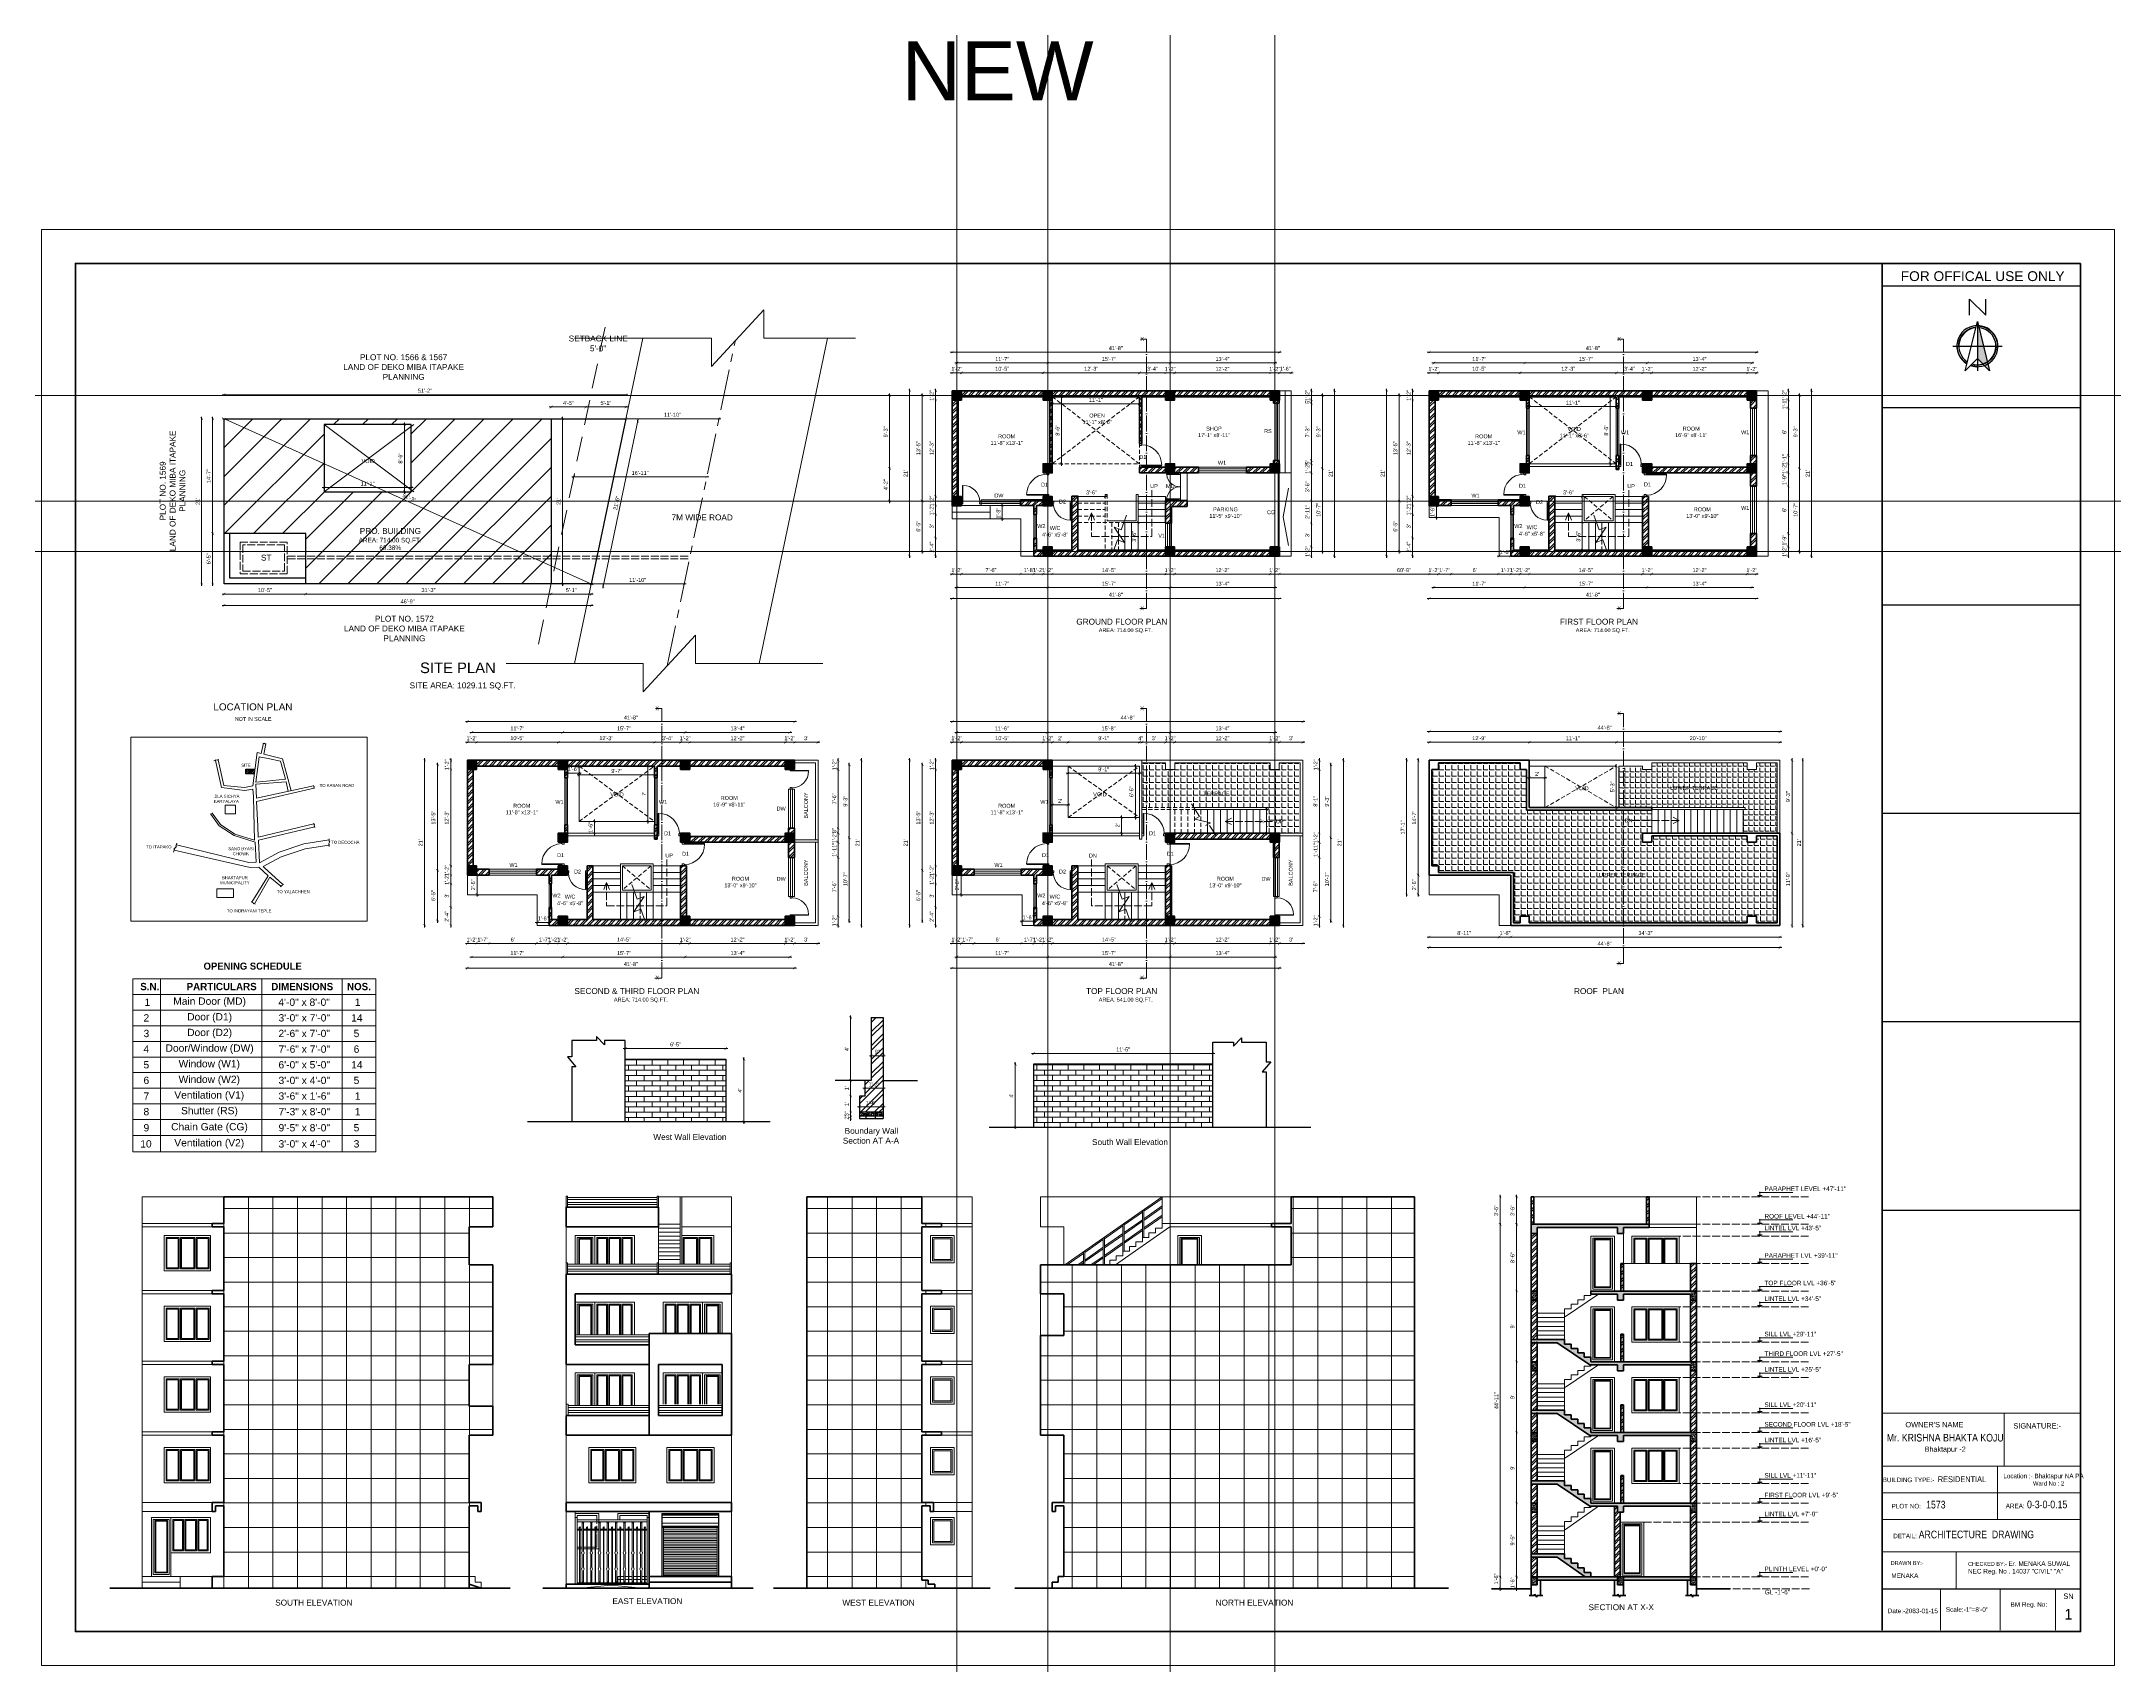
# Model space of a CAD drawing. Header units: inches. Extents: x 122663 to 154153, y 34228 to 39758.
# Drawn here: x 128488 to 131654, y 36149 to 38631 of the extents above; entities that cross this region are included whole.
import ezdxf

# ---------------------------------------------------------------- set-up
doc = ezdxf.new("R2010")
doc.units = ezdxf.units.IN
doc.header["$MEASUREMENT"] = 0
doc.header["$PDMODE"] = 35
for name, pattern in [('ACAD_ISO02W100', [15, 12, -3]), ('ACAD_ISO04W100', [30, 24, -3, 0, -3]), ('CENTER', [2, 1.25, -0.25, 0.25, -0.25]), ('CONTINU', [0]), ('DASHED', [19.05, 12.7, -6.35])]:
    doc.linetypes.add(name, pattern=pattern)
for name, color, linetype, lineweight in [('BORDER', 7, 'Continuous', 60), ('Break Line', 125, 'CONTINU', 15), ('Centre Line', 7, 'CENTER', 18), ('Column', 181, 'Continuous', 40), ('DIM', 6, 'Continuous', 9), ('Dimension', 130, 'Continuous', 9), ('elevation', 181, 'Continuous', 20), ('Hatch', 9, 'Continuous', 9), ('Hidden', 254, 'ACAD_ISO02W100', 15), ('rOAD', 40, 'Continuous', 18), ('SECTION', 7, 'ACAD_ISO04W100', 18), ('Setback Line', 2, 'DASHED', 13), ('Sill', 4, 'Continuous', 0), ('SITE BOUNDARY', 1, 'Continuous', 30), ('Stairs', 61, 'Continuous', 18), ('TEXT', 255, 'Continuous', 35), ('WALL', 1, 'Continuous', 30), ('Walls', 11, 'Continuous', 35), ('Window', 3, 'Continuous', 0), ('Windows', 151, 'Continuous', 15)]:
    doc.layers.add(name, color=color, linetype=linetype, lineweight=lineweight)
doc.styles.add('PAGE LAYOUT', font='comic.ttf', dxfattribs={"height": 8})
doc.styles.get("Standard").update_dxf_attribs({"font": 'arial.ttf'})
doc.styles.add('style4', font='ARIALN.TTF', dxfattribs={"height": 11})
doc.dimstyles.new('Copy(2) of Standard', dxfattribs={"dimtxt": 6, "dimasz": 4, "dimexe": 0, "dimexo": 6, "dimgap": 3, "dimtad": 1, "dimdec": 0, "dimlfac": 0.5, "dimzin": 0, "dimdsep": 46, "dimlunit": 4, "dimtxsty": 'Standard', "dimblk": 'ARCHTICK', "dimcen": 0.09, "dimdle": 3, "dimclrd": 256, "dimadec": 0, "dimazin": 0, "dimtfac": 1, "dimtdec": 0, "dimtofl": 0, "dimtmove": 0, "dimatfit": 3, "dimfxl": 1, "dimfxlon": 1, "dimtolj": 1, "dimtzin": 0, "dimlwd": -1, "dimarcsym": 0})
doc.dimstyles.get("Standard").update_dxf_attribs({"dimtxt": 6, "dimasz": 4, "dimexe": 0, "dimexo": 6, "dimgap": 3, "dimtad": 1, "dimdec": 0, "dimzin": 0, "dimdsep": 46, "dimlunit": 4, "dimtxsty": 'Standard', "dimblk": 'ARCHTICK', "dimcen": 0.09, "dimdle": 3, "dimclrd": 256, "dimadec": 0, "dimazin": 0, "dimtfac": 1, "dimtdec": 0, "dimtofl": 0, "dimtmove": 0, "dimatfit": 3, "dimfxl": 1, "dimfxlon": 1, "dimtolj": 1, "dimtzin": 0, "dimlwd": -1, "dimarcsym": 0})
pattern_1 = [(45, (7291.437, -708.714), (-5.30330086, 5.30330086), []), (45, (7294.9724, -708.714), (-5.30330086, 5.30330086), [])]
pattern_2 = [(45, (7292.437, -708.714), (-5.30330086, 5.30330086), []), (45, (7295.9724, -708.714), (-5.30330086, 5.30330086), [])]
pattern_3 = [(45, (8020.12, -708.714), (-5.30330086, 5.30330086), []), (45, (8023.6555, -708.714), (-5.30330086, 5.30330086), [])]
pattern_4 = [(45, (8021.12, -708.714), (-5.30330086, 5.30330086), []), (45, (8024.6555, -708.714), (-5.30330086, 5.30330086), [])]
pattern_5 = [(45, (5400.856, 4e-11), (-5.30330086, 5.30330086), []), (45, (5404.392, 4e-11), (-5.30330086, 5.30330086), [])]
pattern_6 = [(45, (6550.683, -1273.291), (-5.30330086, 5.30330086), []), (45, (6554.2185, -1273.291), (-5.30330086, 5.30330086), [])]
pattern_7 = [(45, (7291.437, -1273.291), (-5.30330086, 5.30330086), []), (45, (7294.9724, -1273.291), (-5.30330086, 5.30330086), [])]
pattern_8 = [(0, (5382.291, 18.624), (0, 9.625), [7, -2.625]), (90, (5382.291, 18.624), (-9.625, 6e-16), [7, -2.625])]
pattern_9 = [(50, (-6995.8255, 246.183), (2.151780548, -0.188256405), [0.225, -2.475]), (355, (-6995.8255, 246.183), (-0.416254, 2.2565764), [0.18, -1.98]), (100.4514445, (-6995.6462, 246.1673), (1.73552654, 2.068319973), [0.191220576, -2.103426336]), (46.1842, (-6995.8255, 246.783), (3.20172399, -0.49655784), [0.3375, -3.7125]), (96.6356355, (-6995.5587, 246.7416), (2.80398584, 2.9223558), [0.286831026, -3.15514128]), (351.184164, (-6995.8255, 246.783), (2.803985835, 2.9223558), [0.27, -2.97]), (21, (-6995.5255, 246.633), (1.790721156, -1.207856672), [0.225, -2.475]), (326, (-6995.5255, 246.633), (0.729945996, 2.175450135), [0.18, -1.98]), (71.4514447, (-6995.3763, 246.5323), (2.52066713, 0.967593458), [0.19122057, -2.103426336]), (37.5, (-6995.8255, 246.18296), (0.036479566, 0.9986815615), [0, -1.956, 0, -2.01, 0, -1.9875]), (7.5, (-6995.8255, 246.183), (0.789208612, 1.183235136), [0, -1.146, 0, -1.911, 0, -0.7575]), (327.5, (-6996.4945, 246.18296), (1.6014673085, -0.067664615), [0, -0.75, 0, -2.34, 0, -3.105]), (317.5, (-6996.7945, 246.183), (1.749558508, 0.300314947), [0, -0.975, 0, -1.554, 0, -2.205])]
pattern_10 = [(45, (-6995.8255, 246.183), (-5.30330086, 5.30330086), []), (45, (-6992.29, 246.183), (-5.30330086, 5.30330086), [])]
pattern_11 = [(45, (-6995.8255, 231.183), (-5.30330086, 5.30330086), []), (45, (-6992.29, 231.183), (-5.30330086, 5.30330086), [])]
pattern_12 = [(45, (-6995.8255, 236.183), (-5.30330086, 5.30330086), []), (45, (-6992.29, 236.183), (-5.30330086, 5.30330086), [])]
pattern_13 = [(45, (-6995.8255, 241.183), (-5.30330086, 5.30330086), []), (45, (-6992.29, 241.183), (-5.30330086, 5.30330086), [])]
pattern_14 = [(50, (-6995.8255, 241.183), (2.151780548, -0.188256405), [0.225, -2.475]), (355, (-6995.8255, 241.183), (-0.416254, 2.2565764), [0.18, -1.98]), (100.4514445, (-6995.6462, 241.1673), (1.73552654, 2.068319973), [0.191220576, -2.103426336]), (46.1842, (-6995.8255, 241.783), (3.20172399, -0.49655784), [0.3375, -3.7125]), (96.6356355, (-6995.5587, 241.7416), (2.80398584, 2.9223558), [0.286831026, -3.15514128]), (351.184164, (-6995.8255, 241.783), (2.803985835, 2.9223558), [0.27, -2.97]), (21, (-6995.5255, 241.633), (1.790721156, -1.207856672), [0.225, -2.475]), (326, (-6995.5255, 241.633), (0.729945996, 2.175450135), [0.18, -1.98]), (71.4514447, (-6995.3763, 241.5323), (2.52066713, 0.967593458), [0.19122057, -2.103426336]), (37.5, (-6995.8255, 241.18296), (0.036479566, 0.9986815615), [0, -1.956, 0, -2.01, 0, -1.9875]), (7.5, (-6995.8255, 241.183), (0.789208612, 1.183235136), [0, -1.146, 0, -1.911, 0, -0.7575]), (327.5, (-6996.4945, 241.18296), (1.6014673085, -0.067664615), [0, -0.75, 0, -2.34, 0, -3.105]), (317.5, (-6996.7945, 241.183), (1.749558508, 0.300314947), [0, -0.975, 0, -1.554, 0, -2.205])]
pattern_15 = [(50, (-6995.8255, 236.183), (2.151780548, -0.188256405), [0.225, -2.475]), (355, (-6995.8255, 236.183), (-0.416254, 2.2565764), [0.18, -1.98]), (100.4514445, (-6995.6462, 236.1673), (1.73552654, 2.068319973), [0.191220576, -2.103426336]), (46.1842, (-6995.8255, 236.783), (3.20172399, -0.49655784), [0.3375, -3.7125]), (96.6356355, (-6995.5587, 236.7416), (2.80398584, 2.9223558), [0.286831026, -3.15514128]), (351.184164, (-6995.8255, 236.783), (2.803985835, 2.9223558), [0.27, -2.97]), (21, (-6995.5255, 236.633), (1.790721156, -1.207856672), [0.225, -2.475]), (326, (-6995.5255, 236.633), (0.729945996, 2.175450135), [0.18, -1.98]), (71.4514447, (-6995.3763, 236.5323), (2.52066713, 0.967593458), [0.19122057, -2.103426336]), (37.5, (-6995.8255, 236.18296), (0.036479566, 0.9986815615), [0, -1.956, 0, -2.01, 0, -1.9875]), (7.5, (-6995.8255, 236.183), (0.789208612, 1.183235136), [0, -1.146, 0, -1.911, 0, -0.7575]), (327.5, (-6996.4945, 236.18296), (1.6014673085, -0.067664615), [0, -0.75, 0, -2.34, 0, -3.105]), (317.5, (-6996.7945, 236.183), (1.749558508, 0.300314947), [0, -0.975, 0, -1.554, 0, -2.205])]
pattern_16 = [(50, (-6995.8255, 231.183), (2.151780548, -0.188256405), [0.225, -2.475]), (355, (-6995.8255, 231.183), (-0.416254, 2.2565764), [0.18, -1.98]), (100.4514445, (-6995.6462, 231.1673), (1.73552654, 2.068319973), [0.191220576, -2.103426336]), (46.1842, (-6995.8255, 231.783), (3.20172399, -0.49655784), [0.3375, -3.7125]), (96.6356355, (-6995.5587, 231.7416), (2.80398584, 2.9223558), [0.286831026, -3.15514128]), (351.184164, (-6995.8255, 231.783), (2.803985835, 2.9223558), [0.27, -2.97]), (21, (-6995.5255, 231.633), (1.790721156, -1.207856672), [0.225, -2.475]), (326, (-6995.5255, 231.633), (0.729945996, 2.175450135), [0.18, -1.98]), (71.4514447, (-6995.3763, 231.5323), (2.52066713, 0.967593458), [0.19122057, -2.103426336]), (37.5, (-6995.8255, 231.18296), (0.036479566, 0.9986815615), [0, -1.956, 0, -2.01, 0, -1.9875]), (7.5, (-6995.8255, 231.183), (0.789208612, 1.183235136), [0, -1.146, 0, -1.911, 0, -0.7575]), (327.5, (-6996.4945, 231.18296), (1.6014673085, -0.067664615), [0, -0.75, 0, -2.34, 0, -3.105]), (317.5, (-6996.7945, 231.183), (1.749558508, 0.300314947), [0, -0.975, 0, -1.554, 0, -2.205])]
pattern_17 = [(50, (-5770.1396, 246.183), (2.151780548, -0.188256405), [0.225, -2.475]), (355, (-5770.1396, 246.183), (-0.416254, 2.2565764), [0.18, -1.98]), (100.4514445, (-5769.9603, 246.1673), (1.73552654, 2.068319973), [0.191220576, -2.103426336]), (46.1842, (-5770.1396, 246.783), (3.20172399, -0.49655784), [0.3375, -3.7125]), (96.6356355, (-5769.8728, 246.7416), (2.80398584, 2.9223558), [0.286831026, -3.15514128]), (351.184164, (-5770.1396, 246.783), (2.803985835, 2.9223558), [0.27, -2.97]), (21, (-5769.8396, 246.633), (1.790721156, -1.207856672), [0.225, -2.475]), (326, (-5769.8396, 246.633), (0.729945996, 2.175450135), [0.18, -1.98]), (71.4514447, (-5769.6903, 246.5323), (2.52066713, 0.967593458), [0.19122057, -2.103426336]), (37.5, (-5770.1396, 246.18296), (0.036479566, 0.9986815615), [0, -1.956, 0, -2.01, 0, -1.9875]), (7.5, (-5770.1396, 246.183), (0.789208612, 1.183235136), [0, -1.146, 0, -1.911, 0, -0.7575]), (327.5, (-5770.8086, 246.18296), (1.6014673085, -0.067664615), [0, -0.75, 0, -2.34, 0, -3.105]), (317.5, (-5771.1086, 246.183), (1.749558508, 0.300314947), [0, -0.975, 0, -1.554, 0, -2.205])]

# ---------------------------------------------------------------- blocks, each defined once
blk = doc.blocks.new('_ArchTick')
at = {"color": 0, "linetype": 'ByBlock', "const_width": 0.15}
blk.add_lwpolyline([(-0.5, -0.5), (0.5, 0.5)], dxfattribs=at)
blk = doc.blocks.new('*D317')
at = {"layer": 'Defpoints', "color": 0, "transparency": 16777216}
for p in [(129380.4, 38072.3), (129319.1, 38054.3), (129380.4, 38054.3)]:
    blk.add_point(p, dxfattribs=at)
at = {"layer": 'Dimension', "transparency": 16777216}
blk.add_line((129316.1, 38072.3), (129383.4, 38072.3), dxfattribs=at)
at = {"layer": 'Dimension', "color": 0, "lineweight": -2, "transparency": 16777216}
for p, q in [((129319.1, 38071.3), (129319.1, 38072.3)), ((129380.4, 38071.3), (129380.4, 38072.3))]:
    blk.add_line(p, q, dxfattribs=at)
at = {"layer": 'Dimension', "transparency": 16777216, "xscale": 4, "yscale": 4, "zscale": 4, "rotation": 180}
blk.add_blockref('_ArchTick', (129319.1, 38072.3), dxfattribs=at)
at = {"layer": 'Dimension', "transparency": 16777216, "xscale": 4, "yscale": 4, "zscale": 4}
blk.add_blockref('_ArchTick', (129380.4, 38072.3), dxfattribs=at)
at = {"layer": 'Dimension', "color": 0, "lineweight": -2, "transparency": 16777216, "insert": (129349.8, 38078.4), "char_height": 6, "attachment_point": 5}
blk.add_mtext('\\A1;5\'-1"', dxfattribs=at)
blk = doc.blocks.new('*D318')
at = {"layer": 'Defpoints', "color": 0, "transparency": 16777216}
for p in [(129266.1, 37801.8), (129266.1, 37786.2), (129327.4, 37801.8)]:
    blk.add_point(p, dxfattribs=at)
at = {"layer": 'Dimension', "transparency": 16777216}
blk.add_line((129330.4, 37786.2), (129263.1, 37786.2), dxfattribs=at)
at = {"layer": 'Dimension', "color": 0, "lineweight": -2, "transparency": 16777216}
for p, q in [((129266.1, 37787.2), (129266.1, 37786.2)), ((129327.4, 37787.2), (129327.4, 37786.2))]:
    blk.add_line(p, q, dxfattribs=at)
at = {"layer": 'Dimension', "transparency": 16777216, "xscale": 4, "yscale": 4, "zscale": 4, "rotation": 180}
blk.add_blockref('_ArchTick', (129266.1, 37786.2), dxfattribs=at)
at = {"layer": 'Dimension', "transparency": 16777216, "xscale": 4, "yscale": 4, "zscale": 4}
blk.add_blockref('_ArchTick', (129327.4, 37786.2), dxfattribs=at)
at = {"layer": 'Dimension', "color": 0, "lineweight": -2, "transparency": 16777216, "insert": (129296.8, 37792.3), "char_height": 6, "attachment_point": 5}
blk.add_mtext('\\A1;5\'-1"', dxfattribs=at)
blk = doc.blocks.new('*D319')
at = {"layer": 'Defpoints', "color": 0, "transparency": 16777216}
for p in [(128891.3, 37801.8), (128891.3, 37786.2), (129266.1, 37801.8)]:
    blk.add_point(p, dxfattribs=at)
at = {"layer": 'Dimension', "transparency": 16777216}
blk.add_line((129269.1, 37786.2), (128888.3, 37786.2), dxfattribs=at)
at = {"layer": 'Dimension', "color": 0, "lineweight": -2, "transparency": 16777216}
for p, q in [((128891.3, 37787.2), (128891.3, 37786.2)), ((129266.1, 37787.2), (129266.1, 37786.2))]:
    blk.add_line(p, q, dxfattribs=at)
at = {"layer": 'Dimension', "transparency": 16777216, "xscale": 4, "yscale": 4, "zscale": 4, "rotation": 180}
blk.add_blockref('_ArchTick', (128891.3, 37786.2), dxfattribs=at)
at = {"layer": 'Dimension', "transparency": 16777216, "xscale": 4, "yscale": 4, "zscale": 4}
blk.add_blockref('_ArchTick', (129266.1, 37786.2), dxfattribs=at)
at = {"layer": 'Dimension', "color": 0, "lineweight": -2, "transparency": 16777216, "insert": (129078.7, 37792.3), "char_height": 6, "attachment_point": 5}
blk.add_mtext('\\A1;31\'-3"', dxfattribs=at)
blk = doc.blocks.new('*D320')
at = {"layer": 'Defpoints', "color": 0, "transparency": 16777216}
for p in [(128766.4, 37801.8), (128766.4, 37786.2), (128891.3, 37801.8)]:
    blk.add_point(p, dxfattribs=at)
at = {"layer": 'Windows', "transparency": 16777216}
blk.add_line((128894.3, 37786.2), (128763.4, 37786.2), dxfattribs=at)
at = {"layer": 'Windows', "color": 0, "lineweight": -2, "transparency": 16777216}
for p, q in [((128766.4, 37787.2), (128766.4, 37786.2)), ((128891.3, 37787.2), (128891.3, 37786.2))]:
    blk.add_line(p, q, dxfattribs=at)
at = {"layer": 'Windows', "transparency": 16777216, "xscale": 4, "yscale": 4, "zscale": 4, "rotation": 180}
blk.add_blockref('_ArchTick', (128766.4, 37786.2), dxfattribs=at)
at = {"layer": 'Windows', "transparency": 16777216, "xscale": 4, "yscale": 4, "zscale": 4}
blk.add_blockref('_ArchTick', (128891.3, 37786.2), dxfattribs=at)
at = {"layer": 'Windows', "color": 0, "lineweight": -2, "transparency": 16777216, "insert": (128828.8, 37792.3), "char_height": 6, "attachment_point": 5}
blk.add_mtext('\\A1;10\'-5"', dxfattribs=at)
blk = doc.blocks.new('*D321')
at = {"layer": 'Defpoints', "color": 0, "transparency": 16777216}
for p in [(128766.4, 38054.3), (128766.4, 38054.3), (129327.4, 37801.8)]:
    blk.add_point(p, dxfattribs=at)
at = {"layer": 'Dimension', "transparency": 16777216}
blk.add_line((129330.2, 37800.6), (128763.7, 38055.6), dxfattribs=at)
at = {"layer": 'Dimension', "transparency": 16777216, "xscale": 4, "yscale": 4, "zscale": 4}
for p, rotation in [((128766.4, 38054.3), 155.7682148138316), ((129327.4, 37801.8), 335.7682148138316)]:
    blk.add_blockref('_ArchTick', p, dxfattribs=dict(at, rotation=rotation))
at = {"layer": 'Dimension', "color": 0, "lineweight": -2, "transparency": 16777216, "insert": (129049.4, 37933.6), "char_height": 6, "attachment_point": 5, "rotation": 335.7682}
blk.add_mtext('\\A1;51\'-3"', dxfattribs=at)
blk = doc.blocks.new('*D322')
at = {"layer": 'Defpoints', "color": 0, "transparency": 16777216}
for p in [(128766.4, 38054.3), (128749, 37878.8), (128766.4, 37878.8)]:
    blk.add_point(p, dxfattribs=at)
at = {"layer": 'Dimension', "transparency": 16777216}
blk.add_line((128749, 38057.3), (128749, 37875.8), dxfattribs=at)
at = {"layer": 'Dimension', "color": 0, "lineweight": -2, "transparency": 16777216}
for p, q in [((128750, 38054.3), (128749, 38054.3)), ((128750, 37878.8), (128749, 37878.8))]:
    blk.add_line(p, q, dxfattribs=at)
at = {"layer": 'Dimension', "transparency": 16777216, "xscale": 4, "yscale": 4, "zscale": 4}
for p, rotation in [((128749, 38054.3), 90), ((128749, 37878.8), 270)]:
    blk.add_blockref('_ArchTick', p, dxfattribs=dict(at, rotation=rotation))
at = {"layer": 'Dimension', "color": 0, "lineweight": -2, "transparency": 16777216, "insert": (128743, 37966.6), "char_height": 6, "attachment_point": 5, "rotation": 90}
blk.add_mtext('\\A1;14\'-7"', dxfattribs=at)
blk = doc.blocks.new('*D323')
at = {"layer": 'Defpoints', "color": 0, "transparency": 16777216}
for p in [(129380.4, 38054.3), (129327.4, 37801.8), (129345.5, 37798.1)]:
    blk.add_point(p, dxfattribs=at)
at = {"layer": 'Dimension', "transparency": 16777216}
blk.add_line((129399.1, 38053.5), (129344.9, 37795.1), dxfattribs=at)
at = {"layer": 'Dimension', "color": 0, "lineweight": -2, "transparency": 16777216}
for p, q in [((129397.5, 38050.8), (129398.5, 38050.6)), ((129344.5, 37798.3), (129345.5, 37798.1))]:
    blk.add_line(p, q, dxfattribs=at)
at = {"layer": 'Dimension', "transparency": 16777216, "xscale": 4, "yscale": 4, "zscale": 4}
for p, rotation in [((129398.5, 38050.6), 78.14558705719465), ((129345.5, 37798.1), 258.1455870571946)]:
    blk.add_blockref('_ArchTick', p, dxfattribs=dict(at, rotation=rotation))
at = {"layer": 'Dimension', "color": 0, "lineweight": -2, "transparency": 16777216, "insert": (129366.1, 37925.5), "char_height": 6, "attachment_point": 5, "rotation": 78.1456}
blk.add_mtext('\\A1;21\'-6"', dxfattribs=at)
blk = doc.blocks.new('*D326')
at = {"layer": 'Defpoints', "color": 0, "transparency": 16777216}
for p in [(129380.4, 38091), (128766.4, 38054.3), (129380.4, 38054.3)]:
    blk.add_point(p, dxfattribs=at)
at = {"layer": 'Dimension', "transparency": 16777216}
blk.add_line((128763.4, 38091), (129383.4, 38091), dxfattribs=at)
at = {"layer": 'Dimension', "color": 0, "lineweight": -2, "transparency": 16777216}
for p, q in [((128766.4, 38090), (128766.4, 38091)), ((129380.4, 38090), (129380.4, 38091))]:
    blk.add_line(p, q, dxfattribs=at)
at = {"layer": 'Dimension', "transparency": 16777216, "xscale": 4, "yscale": 4, "zscale": 4, "rotation": 180}
blk.add_blockref('_ArchTick', (128766.4, 38091), dxfattribs=at)
at = {"layer": 'Dimension', "transparency": 16777216, "xscale": 4, "yscale": 4, "zscale": 4}
blk.add_blockref('_ArchTick', (129380.4, 38091), dxfattribs=at)
at = {"layer": 'Dimension', "color": 0, "lineweight": -2, "transparency": 16777216, "insert": (129073.4, 38097.1), "char_height": 6, "attachment_point": 5}
blk.add_mtext('\\A1;51\'-2"', dxfattribs=at)
blk = doc.blocks.new('*D327')
at = {"layer": 'Defpoints', "color": 0, "transparency": 16777216}
for p in [(128766.4, 37801.8), (129327.4, 37801.8), (129327.4, 37768.9)]:
    blk.add_point(p, dxfattribs=at)
at = {"layer": 'Dimension', "transparency": 16777216}
blk.add_line((128763.4, 37768.9), (129330.4, 37768.9), dxfattribs=at)
at = {"layer": 'Dimension', "color": 0, "lineweight": -2, "transparency": 16777216}
for p, q in [((128766.4, 37769.9), (128766.4, 37768.9)), ((129327.4, 37769.9), (129327.4, 37768.9))]:
    blk.add_line(p, q, dxfattribs=at)
at = {"layer": 'Dimension', "transparency": 16777216, "xscale": 4, "yscale": 4, "zscale": 4, "rotation": 180}
blk.add_blockref('_ArchTick', (128766.4, 37768.9), dxfattribs=at)
at = {"layer": 'Dimension', "transparency": 16777216, "xscale": 4, "yscale": 4, "zscale": 4}
blk.add_blockref('_ArchTick', (129327.4, 37768.9), dxfattribs=at)
at = {"layer": 'Dimension', "color": 0, "lineweight": -2, "transparency": 16777216, "insert": (129046.9, 37775), "char_height": 6, "attachment_point": 5}
blk.add_mtext('\\A1;46\'-9"', dxfattribs=at)
blk = doc.blocks.new('*D419')
at = {"layer": 'Defpoints', "color": 0, "transparency": 16777216}
for p in [(129300.5, 37965.4), (129300.5, 37965.4), (129503.8, 37965.4)]:
    blk.add_point(p, dxfattribs=at)
at = {"layer": 'Dimension', "transparency": 16777216}
blk.add_line((129506.8, 37965.4), (129297.5, 37965.4), dxfattribs=at)
at = {"layer": 'Dimension', "transparency": 16777216, "xscale": 4, "yscale": 4, "zscale": 4, "rotation": 180}
blk.add_blockref('_ArchTick', (129300.5, 37965.4), dxfattribs=at)
at = {"layer": 'Dimension', "transparency": 16777216, "xscale": 4, "yscale": 4, "zscale": 4}
blk.add_blockref('_ArchTick', (129503.8, 37965.4), dxfattribs=at)
at = {"layer": 'Dimension', "color": 0, "lineweight": -2, "transparency": 16777216, "insert": (129402.1, 37971.5), "char_height": 6, "attachment_point": 5}
blk.add_mtext('\\A1;16\'-11"', dxfattribs=at)
blk = doc.blocks.new('*D324')
at = {"layer": 'Defpoints', "color": 0, "transparency": 16777216}
for p in [(129266.1, 38072.3), (129266.1, 38054.3), (129319.1, 38054.3)]:
    blk.add_point(p, dxfattribs=at)
at = {"layer": 'Dimension', "transparency": 16777216}
blk.add_line((129322.1, 38072.3), (129263.1, 38072.3), dxfattribs=at)
at = {"layer": 'Dimension', "color": 0, "lineweight": -2, "transparency": 16777216}
for p, q in [((129266.1, 38071.3), (129266.1, 38072.3)), ((129319.1, 38071.3), (129319.1, 38072.3))]:
    blk.add_line(p, q, dxfattribs=at)
at = {"layer": 'Dimension', "transparency": 16777216, "xscale": 4, "yscale": 4, "zscale": 4, "rotation": 180}
blk.add_blockref('_ArchTick', (129266.1, 38072.3), dxfattribs=at)
at = {"layer": 'Dimension', "transparency": 16777216, "xscale": 4, "yscale": 4, "zscale": 4}
blk.add_blockref('_ArchTick', (129319.1, 38072.3), dxfattribs=at)
at = {"layer": 'Dimension', "color": 0, "lineweight": -2, "transparency": 16777216, "insert": (129292.6, 38078.4), "char_height": 6, "attachment_point": 5}
blk.add_mtext('\\A1;4\'-5"', dxfattribs=at)
blk = doc.blocks.new('*D420')
at = {"layer": 'Defpoints', "color": 0, "transparency": 16777216}
for p in [(129327.4, 37801.8), (129469.2, 37801.8), (129469.2, 37800.4)]:
    blk.add_point(p, dxfattribs=at)
at = {"layer": 'Dimension', "transparency": 16777216}
blk.add_line((129324.4, 37801.8), (129472.2, 37801.8), dxfattribs=at)
at = {"layer": 'Dimension', "transparency": 16777216, "xscale": 4, "yscale": 4, "zscale": 4, "rotation": 180}
blk.add_blockref('_ArchTick', (129327.4, 37801.8), dxfattribs=at)
at = {"layer": 'Dimension', "transparency": 16777216, "xscale": 4, "yscale": 4, "zscale": 4}
blk.add_blockref('_ArchTick', (129469.2, 37801.8), dxfattribs=at)
at = {"layer": 'Dimension', "color": 0, "lineweight": -2, "transparency": 16777216, "insert": (129398.3, 37807.9), "char_height": 6, "attachment_point": 5}
blk.add_mtext('\\A1;11\'-10"', dxfattribs=at)
blk = doc.blocks.new('*D325')
at = {"layer": 'Defpoints', "color": 0, "transparency": 16777216}
for p in [(129380.4, 38054.3), (129522.5, 38054.3), (129522.5, 38054.3)]:
    blk.add_point(p, dxfattribs=at)
at = {"layer": 'Dimension', "transparency": 16777216}
blk.add_line((129377.4, 38054.3), (129525.5, 38054.3), dxfattribs=at)
at = {"layer": 'Dimension', "transparency": 16777216, "xscale": 4, "yscale": 4, "zscale": 4, "rotation": 180}
blk.add_blockref('_ArchTick', (129380.4, 38054.3), dxfattribs=at)
at = {"layer": 'Dimension', "transparency": 16777216, "xscale": 4, "yscale": 4, "zscale": 4}
blk.add_blockref('_ArchTick', (129522.5, 38054.3), dxfattribs=at)
at = {"layer": 'Dimension', "color": 0, "lineweight": -2, "transparency": 16777216, "insert": (129451.5, 38060.4), "char_height": 6, "attachment_point": 5}
blk.add_mtext('\\A1;11\'-10"', dxfattribs=at)
blk = doc.blocks.new('colm')
at = {"layer": 'Hatch'}
h = blk.add_hatch(color=256, dxfattribs=at)
h.dxf.hatch_style = 1
h.paths.add_polyline_path([(66705.7, 8319.7), (66705.7, 8307.7), (66717.7, 8307.7), (66717.7, 8319.7)])
at = {"layer": 'Column'}
blk.add_lwpolyline([(66705.7, 8307.7), (66717.7, 8307.7), (66717.7, 8319.7), (66705.7, 8319.7)], close=True, dxfattribs=at)
blk = doc.blocks.new('GFFGS')
at = {"layer": 'Windows'}
for p, q in [((97915.2, 19628.6), (97915.2, 19658.7)), ((97916.2, 19658.7), (97915.2, 19658.7)), ((97916.2, 19627.7), (97916.2, 19658.8)), ((97915.2, 19628.6), (97913.3, 19628.6)), ((97913.3, 19628.6), (97913.3, 19624.7)), ((97913.3, 19624.7), (97916.2, 19624.7)), ((97915.2, 19627.7), (97915.2, 19628.6)), ((97916.2, 19627.7), (97915.2, 19627.7)), ((97916.2, 19624.7), (97916.2, 19627.7)), ((97946.4, 19624.7), (97946.4, 19627.7)), ((97946.4, 19627.7), (97947.3, 19627.7)), ((97949.3, 19624.7), (97946.4, 19624.7)), ((97947.3, 19627.7), (97947.3, 19628.6)), ((97947.3, 19628.6), (97949.3, 19628.6)), ((97949.3, 19628.6), (97949.3, 19624.7))]:
    blk.add_line(p, q, dxfattribs=at)
blk.add_arc((97916.3, 19627.7), 31.1, 1.7801, 90.1235, dxfattribs=at)
blk = doc.blocks.new('hghdg')
at = {"layer": 'Windows'}
for p, q in [((98024.5, 19731.6), (98022.6, 19731.6)), ((98022.6, 19731.6), (98022.6, 19727.7)), ((98022.6, 19727.7), (98025.5, 19727.7)), ((98024.5, 19731.6), (98024.5, 19751.9)), ((98025.5, 19751.9), (98024.5, 19751.9)), ((98024.5, 19730.7), (98024.5, 19731.6)), ((98025.5, 19730.7), (98024.5, 19730.7)), ((98025.5, 19730.7), (98025.5, 19751.9)), ((98025.5, 19727.7), (98025.5, 19730.7)), ((98067.6, 19730.7), (98067.6, 19751.9)), ((98067.6, 19751.9), (98068.6, 19751.9)), ((98067.6, 19727.7), (98067.6, 19730.7)), ((98067.6, 19730.7), (98068.6, 19730.7)), ((98070.5, 19727.7), (98067.6, 19727.7)), ((98068.6, 19731.6), (98068.6, 19751.9)), ((98068.6, 19730.7), (98068.6, 19731.6)), ((98068.6, 19731.6), (98070.5, 19731.6)), ((98070.5, 19731.6), (98070.5, 19727.7))]:
    blk.add_line(p, q, dxfattribs=at)
for centre, radius, start, end in [((98022.7, 19728.2), 23.9, 358.9393, 83.2199), ((98069.5, 19729), 22.9, 94.6313, 183.2095)]:
    blk.add_arc(centre, radius, start, end, dxfattribs=at)
blk = doc.blocks.new('*D351')
at = {"layer": 'Defpoints', "color": 0, "transparency": 16777216}
for p in [(129892.8, 38124.5), (129878.8, 38097), (129892.8, 38097)]:
    blk.add_point(p, dxfattribs=at)
at = {"layer": 'Dimension', "transparency": 16777216}
blk.add_line((129875.8, 38124.5), (129895.8, 38124.5), dxfattribs=at)
at = {"layer": 'Dimension', "color": 0, "lineweight": -2, "transparency": 16777216}
for p, q in [((129878.8, 38123.5), (129878.8, 38124.5)), ((129892.8, 38123.5), (129892.8, 38124.5))]:
    blk.add_line(p, q, dxfattribs=at)
at = {"layer": 'Dimension', "transparency": 16777216, "xscale": 4, "yscale": 4, "zscale": 4, "rotation": 180}
blk.add_blockref('_ArchTick', (129878.8, 38124.5), dxfattribs=at)
at = {"layer": 'Dimension', "transparency": 16777216, "xscale": 4, "yscale": 4, "zscale": 4}
blk.add_blockref('_ArchTick', (129892.8, 38124.5), dxfattribs=at)
at = {"layer": 'Dimension', "color": 0, "lineweight": -2, "transparency": 16777216, "insert": (129885.8, 38130.5), "char_height": 6, "attachment_point": 5}
blk.add_mtext('\\A1;1\'-2"', dxfattribs=at)
blk = doc.blocks.new('*D352')
at = {"layer": 'Defpoints', "color": 0, "transparency": 16777216}
for p in [(130017.7, 38124.5), (129892.8, 38097), (130017.7, 38097)]:
    blk.add_point(p, dxfattribs=at)
at = {"layer": 'Dimension', "transparency": 16777216}
blk.add_line((129889.8, 38124.5), (130020.7, 38124.5), dxfattribs=at)
at = {"layer": 'Dimension', "color": 0, "lineweight": -2, "transparency": 16777216}
for p, q in [((129892.8, 38123.5), (129892.8, 38124.5)), ((130017.7, 38123.5), (130017.7, 38124.5))]:
    blk.add_line(p, q, dxfattribs=at)
at = {"layer": 'Dimension', "transparency": 16777216, "xscale": 4, "yscale": 4, "zscale": 4, "rotation": 180}
blk.add_blockref('_ArchTick', (129892.8, 38124.5), dxfattribs=at)
at = {"layer": 'Dimension', "transparency": 16777216, "xscale": 4, "yscale": 4, "zscale": 4}
blk.add_blockref('_ArchTick', (130017.7, 38124.5), dxfattribs=at)
at = {"layer": 'Dimension', "color": 0, "lineweight": -2, "transparency": 16777216, "insert": (129955.2, 38130.6), "char_height": 6, "attachment_point": 5}
blk.add_mtext('\\A1;10\'-5"', dxfattribs=at)
blk = doc.blocks.new('*D349')
at = {"layer": 'Defpoints', "color": 0, "transparency": 16777216}
for p in [(130218.7, 38124.5), (130204.7, 38097), (130218.7, 38097)]:
    blk.add_point(p, dxfattribs=at)
at = {"layer": 'Dimension', "transparency": 16777216}
blk.add_line((130201.7, 38124.5), (130221.7, 38124.5), dxfattribs=at)
at = {"layer": 'Dimension', "color": 0, "lineweight": -2, "transparency": 16777216}
for p, q in [((130204.7, 38123.5), (130204.7, 38124.5)), ((130218.7, 38123.5), (130218.7, 38124.5))]:
    blk.add_line(p, q, dxfattribs=at)
at = {"layer": 'Dimension', "transparency": 16777216, "xscale": 4, "yscale": 4, "zscale": 4, "rotation": 180}
blk.add_blockref('_ArchTick', (130204.7, 38124.5), dxfattribs=at)
at = {"layer": 'Dimension', "transparency": 16777216, "xscale": 4, "yscale": 4, "zscale": 4}
blk.add_blockref('_ArchTick', (130218.7, 38124.5), dxfattribs=at)
at = {"layer": 'Dimension', "color": 0, "lineweight": -2, "transparency": 16777216, "insert": (130211.7, 38130.5), "char_height": 6, "attachment_point": 5}
blk.add_mtext('\\A1;1\'-2"', dxfattribs=at)
blk = doc.blocks.new('*D350')
at = {"layer": 'Defpoints', "color": 0, "transparency": 16777216}
for p in [(130364.5, 38124.5), (130218.7, 38097), (130364.5, 38097)]:
    blk.add_point(p, dxfattribs=at)
at = {"layer": 'Dimension', "transparency": 16777216}
blk.add_line((130215.7, 38124.5), (130367.5, 38124.5), dxfattribs=at)
at = {"layer": 'Dimension', "color": 0, "lineweight": -2, "transparency": 16777216}
for p, q in [((130218.7, 38123.5), (130218.7, 38124.5)), ((130364.5, 38123.5), (130364.5, 38124.5))]:
    blk.add_line(p, q, dxfattribs=at)
at = {"layer": 'Dimension', "transparency": 16777216, "xscale": 4, "yscale": 4, "zscale": 4, "rotation": 180}
blk.add_blockref('_ArchTick', (130218.7, 38124.5), dxfattribs=at)
at = {"layer": 'Dimension', "transparency": 16777216, "xscale": 4, "yscale": 4, "zscale": 4}
blk.add_blockref('_ArchTick', (130364.5, 38124.5), dxfattribs=at)
at = {"layer": 'Dimension', "color": 0, "lineweight": -2, "transparency": 16777216, "insert": (130291.6, 38130.5), "char_height": 6, "attachment_point": 5}
blk.add_mtext('\\A1;12\'-2"', dxfattribs=at)
blk = doc.blocks.new('*D382')
at = {"layer": 'Defpoints', "color": 0, "transparency": 16777216}
for p in [(130378.5, 38124.5), (130364.5, 38097), (130378.5, 38097)]:
    blk.add_point(p, dxfattribs=at)
at = {"layer": 'Dimension', "transparency": 16777216}
blk.add_line((130361.5, 38124.5), (130381.5, 38124.5), dxfattribs=at)
at = {"layer": 'Dimension', "color": 0, "lineweight": -2, "transparency": 16777216}
for p, q in [((130364.5, 38123.5), (130364.5, 38124.5)), ((130378.5, 38123.5), (130378.5, 38124.5))]:
    blk.add_line(p, q, dxfattribs=at)
at = {"layer": 'Dimension', "transparency": 16777216, "xscale": 4, "yscale": 4, "zscale": 4, "rotation": 180}
blk.add_blockref('_ArchTick', (130364.5, 38124.5), dxfattribs=at)
at = {"layer": 'Dimension', "transparency": 16777216, "xscale": 4, "yscale": 4, "zscale": 4}
blk.add_blockref('_ArchTick', (130378.5, 38124.5), dxfattribs=at)
at = {"layer": 'Dimension', "color": 0, "lineweight": -2, "transparency": 16777216, "insert": (130371.5, 38130.5), "char_height": 6, "attachment_point": 5}
blk.add_mtext('\\A1;1\'-2"', dxfattribs=at)
blk = doc.blocks.new('*D380')
at = {"layer": 'Defpoints', "color": 0, "transparency": 16777216}
for p in [(130024.7, 38139.5), (129885.8, 38097), (130024.7, 38097)]:
    blk.add_point(p, dxfattribs=at)
at = {"layer": 'Dimension', "transparency": 16777216}
blk.add_line((129882.8, 38139.5), (130027.7, 38139.5), dxfattribs=at)
at = {"layer": 'Dimension', "color": 0, "lineweight": -2, "transparency": 16777216}
for p, q in [((129885.8, 38138.5), (129885.8, 38139.5)), ((130024.7, 38138.5), (130024.7, 38139.5))]:
    blk.add_line(p, q, dxfattribs=at)
at = {"layer": 'Dimension', "transparency": 16777216, "xscale": 4, "yscale": 4, "zscale": 4, "rotation": 180}
blk.add_blockref('_ArchTick', (129885.8, 38139.5), dxfattribs=at)
at = {"layer": 'Dimension', "transparency": 16777216, "xscale": 4, "yscale": 4, "zscale": 4}
blk.add_blockref('_ArchTick', (130024.7, 38139.5), dxfattribs=at)
at = {"layer": 'Dimension', "color": 0, "lineweight": -2, "transparency": 16777216, "insert": (129955.2, 38145.5), "char_height": 6, "attachment_point": 5}
blk.add_mtext('\\A1;11\'-7"', dxfattribs=at)
blk = doc.blocks.new('*D381')
at = {"layer": 'Defpoints', "color": 0, "transparency": 16777216}
for p in [(130211.7, 38139.5), (130024.7, 38097), (130211.7, 38097)]:
    blk.add_point(p, dxfattribs=at)
at = {"layer": 'Dimension', "transparency": 16777216}
blk.add_line((130021.7, 38139.5), (130214.7, 38139.5), dxfattribs=at)
at = {"layer": 'Dimension', "color": 0, "lineweight": -2, "transparency": 16777216}
for p, q in [((130024.7, 38138.5), (130024.7, 38139.5)), ((130211.7, 38138.5), (130211.7, 38139.5))]:
    blk.add_line(p, q, dxfattribs=at)
at = {"layer": 'Dimension', "transparency": 16777216, "xscale": 4, "yscale": 4, "zscale": 4, "rotation": 180}
blk.add_blockref('_ArchTick', (130024.7, 38139.5), dxfattribs=at)
at = {"layer": 'Dimension', "transparency": 16777216, "xscale": 4, "yscale": 4, "zscale": 4}
blk.add_blockref('_ArchTick', (130211.7, 38139.5), dxfattribs=at)
at = {"layer": 'Dimension', "color": 0, "lineweight": -2, "transparency": 16777216, "insert": (130118.2, 38145.6), "char_height": 6, "attachment_point": 5}
blk.add_mtext('\\A1;15\'-7"', dxfattribs=at)
blk = doc.blocks.new('*D379')
at = {"layer": 'Defpoints', "color": 0, "transparency": 16777216}
for p in [(130371.5, 38139.5), (130211.7, 38097), (130371.5, 38097)]:
    blk.add_point(p, dxfattribs=at)
at = {"layer": 'Dimension', "transparency": 16777216}
blk.add_line((130208.7, 38139.5), (130374.5, 38139.5), dxfattribs=at)
at = {"layer": 'Dimension', "color": 0, "lineweight": -2, "transparency": 16777216}
for p, q in [((130211.7, 38138.5), (130211.7, 38139.5)), ((130371.5, 38138.5), (130371.5, 38139.5))]:
    blk.add_line(p, q, dxfattribs=at)
at = {"layer": 'Dimension', "transparency": 16777216, "xscale": 4, "yscale": 4, "zscale": 4, "rotation": 180}
blk.add_blockref('_ArchTick', (130211.7, 38139.5), dxfattribs=at)
at = {"layer": 'Dimension', "transparency": 16777216, "xscale": 4, "yscale": 4, "zscale": 4}
blk.add_blockref('_ArchTick', (130371.5, 38139.5), dxfattribs=at)
at = {"layer": 'Dimension', "color": 0, "lineweight": -2, "transparency": 16777216, "insert": (130291.6, 38145.6), "char_height": 6, "attachment_point": 5}
blk.add_mtext('\\A1;13\'-4"', dxfattribs=at)
blk = doc.blocks.new('*D306')
at = {"layer": 'Defpoints', "color": 0, "transparency": 16777216}
for p in [(130378.5, 38156.1), (129878.8, 38097), (130378.5, 38097)]:
    blk.add_point(p, dxfattribs=at)
at = {"layer": 'Dimension', "transparency": 16777216}
blk.add_line((129875.8, 38156.1), (130381.5, 38156.1), dxfattribs=at)
at = {"layer": 'Dimension', "color": 0, "lineweight": -2, "transparency": 16777216}
for p, q in [((129878.8, 38155.1), (129878.8, 38156.1)), ((130378.5, 38155.1), (130378.5, 38156.1))]:
    blk.add_line(p, q, dxfattribs=at)
at = {"layer": 'Dimension', "transparency": 16777216, "xscale": 4, "yscale": 4, "zscale": 4, "rotation": 180}
blk.add_blockref('_ArchTick', (129878.8, 38156.1), dxfattribs=at)
at = {"layer": 'Dimension', "transparency": 16777216, "xscale": 4, "yscale": 4, "zscale": 4}
blk.add_blockref('_ArchTick', (130378.5, 38156.1), dxfattribs=at)
at = {"layer": 'Dimension', "color": 0, "lineweight": -2, "transparency": 16777216, "insert": (130128.7, 38162.2), "char_height": 6, "attachment_point": 5}
blk.add_mtext('\\A1;41\'-8"', dxfattribs=at)
blk = doc.blocks.new('*D375')
at = {"layer": 'Defpoints', "color": 0, "transparency": 16777216}
for p in [(129853.4, 38083), (129878.8, 38097), (129878.8, 38083)]:
    blk.add_point(p, dxfattribs=at)
at = {"layer": 'Dimension', "transparency": 16777216}
blk.add_line((129853.4, 38100), (129853.4, 38080), dxfattribs=at)
at = {"layer": 'Dimension', "color": 0, "lineweight": -2, "transparency": 16777216}
for p, q in [((129854.4, 38097), (129853.4, 38097)), ((129854.4, 38083), (129853.4, 38083))]:
    blk.add_line(p, q, dxfattribs=at)
at = {"layer": 'Dimension', "transparency": 16777216, "xscale": 4, "yscale": 4, "zscale": 4}
for p, rotation in [((129853.4, 38097), 90), ((129853.4, 38083), 270)]:
    blk.add_blockref('_ArchTick', p, dxfattribs=dict(at, rotation=rotation))
at = {"layer": 'Dimension', "color": 0, "lineweight": -2, "transparency": 16777216, "insert": (129847.4, 38090), "char_height": 6, "attachment_point": 5, "rotation": 90}
blk.add_mtext('\\A1;1\'-2"', dxfattribs=at)
blk = doc.blocks.new('*D376')
at = {"layer": 'Defpoints', "color": 0, "transparency": 16777216}
for p in [(129878.8, 38083), (129853.4, 37935.5), (129878.8, 37935.5)]:
    blk.add_point(p, dxfattribs=at)
at = {"layer": 'Dimension', "transparency": 16777216}
blk.add_line((129853.4, 38086), (129853.4, 37932.5), dxfattribs=at)
at = {"layer": 'Dimension', "color": 0, "lineweight": -2, "transparency": 16777216}
for p, q in [((129854.4, 38083), (129853.4, 38083)), ((129854.4, 37935.5), (129853.4, 37935.5))]:
    blk.add_line(p, q, dxfattribs=at)
at = {"layer": 'Dimension', "transparency": 16777216, "xscale": 4, "yscale": 4, "zscale": 4}
for p, rotation in [((129853.4, 38083), 90), ((129853.4, 37935.5), 270)]:
    blk.add_blockref('_ArchTick', p, dxfattribs=dict(at, rotation=rotation))
at = {"layer": 'Dimension', "color": 0, "lineweight": -2, "transparency": 16777216, "insert": (129847.4, 38009.2), "char_height": 6, "attachment_point": 5, "rotation": 90}
blk.add_mtext('\\A1;12\'-3"', dxfattribs=at)
blk = doc.blocks.new('*D377')
at = {"layer": 'Defpoints', "color": 0, "transparency": 16777216}
for p in [(129853.4, 37921.5), (129878.8, 37935.5), (129878.8, 37921.5)]:
    blk.add_point(p, dxfattribs=at)
at = {"layer": 'Dimension', "transparency": 16777216}
blk.add_line((129853.4, 37938.5), (129853.4, 37918.5), dxfattribs=at)
at = {"layer": 'Dimension', "color": 0, "lineweight": -2, "transparency": 16777216}
for p, q in [((129854.4, 37935.5), (129853.4, 37935.5)), ((129854.4, 37921.5), (129853.4, 37921.5))]:
    blk.add_line(p, q, dxfattribs=at)
at = {"layer": 'Dimension', "transparency": 16777216, "xscale": 4, "yscale": 4, "zscale": 4}
for p, rotation in [((129853.4, 37935.5), 90), ((129853.4, 37921.5), 270)]:
    blk.add_blockref('_ArchTick', p, dxfattribs=dict(at, rotation=rotation))
at = {"layer": 'Dimension', "color": 0, "lineweight": -2, "transparency": 16777216, "insert": (129847.4, 37928.5), "char_height": 6, "attachment_point": 5, "rotation": 90}
blk.add_mtext('\\A1;1\'-2"', dxfattribs=at)
blk = doc.blocks.new('*D378')
at = {"layer": 'Defpoints', "color": 0, "transparency": 16777216}
for p in [(129853.4, 37908), (129878.8, 37921.5), (130003.7, 37908)]:
    blk.add_point(p, dxfattribs=at)
at = {"layer": 'Dimension', "transparency": 16777216}
blk.add_line((129853.4, 37924.5), (129853.4, 37905), dxfattribs=at)
at = {"layer": 'Dimension', "color": 0, "lineweight": -2, "transparency": 16777216}
for p, q in [((129854.4, 37921.5), (129853.4, 37921.5)), ((129854.4, 37908), (129853.4, 37908))]:
    blk.add_line(p, q, dxfattribs=at)
at = {"layer": 'Dimension', "transparency": 16777216, "xscale": 4, "yscale": 4, "zscale": 4}
for p, rotation in [((129853.4, 37921.5), 90), ((129853.4, 37908), 270)]:
    blk.add_blockref('_ArchTick', p, dxfattribs=dict(at, rotation=rotation))
at = {"layer": 'Dimension', "color": 0, "lineweight": -2, "transparency": 16777216, "insert": (129847.4, 37914.7), "char_height": 6, "attachment_point": 5, "rotation": 90}
blk.add_mtext('\\A1;1\'-2"', dxfattribs=at)
blk = doc.blocks.new('*D372')
at = {"layer": 'Defpoints', "color": 0, "transparency": 16777216}
for p in [(130003.7, 37908), (129853.4, 37872), (130003.7, 37872)]:
    blk.add_point(p, dxfattribs=at)
at = {"layer": 'Dimension', "transparency": 16777216}
blk.add_line((129853.4, 37911), (129853.4, 37869), dxfattribs=at)
at = {"layer": 'Dimension', "color": 0, "lineweight": -2, "transparency": 16777216}
for p, q in [((129854.4, 37908), (129853.4, 37908)), ((129854.4, 37872), (129853.4, 37872))]:
    blk.add_line(p, q, dxfattribs=at)
at = {"layer": 'Dimension', "transparency": 16777216, "xscale": 4, "yscale": 4, "zscale": 4}
for p, rotation in [((129853.4, 37908), 90), ((129853.4, 37872), 270)]:
    blk.add_blockref('_ArchTick', p, dxfattribs=dict(at, rotation=rotation))
at = {"layer": 'Dimension', "color": 0, "lineweight": -2, "transparency": 16777216, "insert": (129847.4, 37890), "char_height": 6, "attachment_point": 5, "rotation": 90}
blk.add_mtext("\\A1;3'", dxfattribs=at)
blk = doc.blocks.new('*D373')
at = {"layer": 'Defpoints', "color": 0, "transparency": 16777216}
for p in [(129853.4, 37844.5), (130003.7, 37872), (130003.7, 37844.5)]:
    blk.add_point(p, dxfattribs=at)
at = {"layer": 'Dimension', "transparency": 16777216}
blk.add_line((129853.4, 37875), (129853.4, 37841.5), dxfattribs=at)
at = {"layer": 'Dimension', "color": 0, "lineweight": -2, "transparency": 16777216}
for p, q in [((129854.4, 37872), (129853.4, 37872)), ((129854.4, 37844.5), (129853.4, 37844.5))]:
    blk.add_line(p, q, dxfattribs=at)
at = {"layer": 'Dimension', "transparency": 16777216, "xscale": 4, "yscale": 4, "zscale": 4}
for p, rotation in [((129853.4, 37872), 90), ((129853.4, 37844.5), 270)]:
    blk.add_blockref('_ArchTick', p, dxfattribs=dict(at, rotation=rotation))
at = {"layer": 'Dimension', "color": 0, "lineweight": -2, "transparency": 16777216, "insert": (129847.4, 37858.2), "char_height": 6, "attachment_point": 5, "rotation": 90}
blk.add_mtext('\\A1;2\'-4"', dxfattribs=at)
blk = doc.blocks.new('*D374')
at = {"layer": 'Defpoints', "color": 0, "transparency": 16777216}
for p in [(129878.8, 38090), (129833, 37928.5), (129878.8, 37928.5)]:
    blk.add_point(p, dxfattribs=at)
at = {"layer": 'Dimension', "transparency": 16777216}
blk.add_line((129833, 38093), (129833, 37925.5), dxfattribs=at)
at = {"layer": 'Dimension', "color": 0, "lineweight": -2, "transparency": 16777216}
for p, q in [((129834, 38090), (129833, 38090)), ((129834, 37928.5), (129833, 37928.5))]:
    blk.add_line(p, q, dxfattribs=at)
at = {"layer": 'Dimension', "transparency": 16777216, "xscale": 4, "yscale": 4, "zscale": 4}
for p, rotation in [((129833, 38090), 90), ((129833, 37928.5), 270)]:
    blk.add_blockref('_ArchTick', p, dxfattribs=dict(at, rotation=rotation))
at = {"layer": 'Dimension', "color": 0, "lineweight": -2, "transparency": 16777216, "insert": (129827, 38009.2), "char_height": 6, "attachment_point": 5, "rotation": 90}
blk.add_mtext('\\A1;13\'-5"', dxfattribs=at)
blk = doc.blocks.new('*D367')
at = {"layer": 'Defpoints', "color": 0, "transparency": 16777216}
for p in [(129878.8, 37928.5), (129833, 37851.5), (130017.7, 37851.5)]:
    blk.add_point(p, dxfattribs=at)
at = {"layer": 'Dimension', "transparency": 16777216}
blk.add_line((129833, 37931.5), (129833, 37848.5), dxfattribs=at)
at = {"layer": 'Dimension', "color": 0, "lineweight": -2, "transparency": 16777216}
for p, q in [((129834, 37928.5), (129833, 37928.5)), ((129834, 37851.5), (129833, 37851.5))]:
    blk.add_line(p, q, dxfattribs=at)
at = {"layer": 'Dimension', "transparency": 16777216, "xscale": 4, "yscale": 4, "zscale": 4}
for p, rotation in [((129833, 37928.5), 90), ((129833, 37851.5), 270)]:
    blk.add_blockref('_ArchTick', p, dxfattribs=dict(at, rotation=rotation))
at = {"layer": 'Dimension', "color": 0, "lineweight": -2, "transparency": 16777216, "insert": (129827, 37890), "char_height": 6, "attachment_point": 5, "rotation": 90}
blk.add_mtext('\\A1;6\'-5"', dxfattribs=at)
blk = doc.blocks.new('*D300')
at = {"layer": 'Defpoints', "color": 0, "transparency": 16777216}
for p in [(129878.8, 38097), (129813.5, 37844.5), (130003.7, 37844.5)]:
    blk.add_point(p, dxfattribs=at)
at = {"layer": 'Dimension', "transparency": 16777216}
blk.add_line((129813.5, 38100), (129813.5, 37841.5), dxfattribs=at)
at = {"layer": 'Dimension', "color": 0, "lineweight": -2, "transparency": 16777216}
for p, q in [((129814.5, 38097), (129813.5, 38097)), ((129814.5, 37844.5), (129813.5, 37844.5))]:
    blk.add_line(p, q, dxfattribs=at)
at = {"layer": 'Dimension', "transparency": 16777216, "xscale": 4, "yscale": 4, "zscale": 4}
for p, rotation in [((129813.5, 38097), 90), ((129813.5, 37844.5), 270)]:
    blk.add_blockref('_ArchTick', p, dxfattribs=dict(at, rotation=rotation))
at = {"layer": 'Dimension', "color": 0, "lineweight": -2, "transparency": 16777216, "insert": (129807.5, 37970.7), "char_height": 6, "attachment_point": 5, "rotation": 90}
blk.add_mtext("\\A1;21'", dxfattribs=at)
blk = doc.blocks.new('*D299')
at = {"layer": 'Defpoints', "color": 0, "transparency": 16777216}
for p in [(129878.8, 37921.5), (129892.8, 37921.5), (129892.8, 37816.9)]:
    blk.add_point(p, dxfattribs=at)
at = {"layer": 'Dimension', "transparency": 16777216}
blk.add_line((129875.8, 37816.9), (129895.8, 37816.9), dxfattribs=at)
at = {"layer": 'Dimension', "color": 0, "lineweight": -2, "transparency": 16777216}
for p, q in [((129878.8, 37817.9), (129878.8, 37816.9)), ((129892.8, 37817.9), (129892.8, 37816.9))]:
    blk.add_line(p, q, dxfattribs=at)
at = {"layer": 'Dimension', "transparency": 16777216, "xscale": 4, "yscale": 4, "zscale": 4, "rotation": 180}
blk.add_blockref('_ArchTick', (129878.8, 37816.9), dxfattribs=at)
at = {"layer": 'Dimension', "transparency": 16777216, "xscale": 4, "yscale": 4, "zscale": 4}
blk.add_blockref('_ArchTick', (129892.8, 37816.9), dxfattribs=at)
at = {"layer": 'Dimension', "color": 0, "lineweight": -2, "transparency": 16777216, "insert": (129885.8, 37822.9), "char_height": 6, "attachment_point": 5}
blk.add_mtext('\\A1;1\'-2"', dxfattribs=at)
blk = doc.blocks.new('*D366')
at = {"layer": 'Defpoints', "color": 0, "transparency": 16777216}
for p in [(129892.8, 37921.5), (129983.2, 37921.5), (129983.2, 37816.9)]:
    blk.add_point(p, dxfattribs=at)
at = {"layer": 'Dimension', "transparency": 16777216}
blk.add_line((129889.8, 37816.9), (129986.2, 37816.9), dxfattribs=at)
at = {"layer": 'Dimension', "color": 0, "lineweight": -2, "transparency": 16777216}
for p, q in [((129892.8, 37817.9), (129892.8, 37816.9)), ((129983.2, 37817.9), (129983.2, 37816.9))]:
    blk.add_line(p, q, dxfattribs=at)
at = {"layer": 'Dimension', "transparency": 16777216, "xscale": 4, "yscale": 4, "zscale": 4, "rotation": 180}
blk.add_blockref('_ArchTick', (129892.8, 37816.9), dxfattribs=at)
at = {"layer": 'Dimension', "transparency": 16777216, "xscale": 4, "yscale": 4, "zscale": 4}
blk.add_blockref('_ArchTick', (129983.2, 37816.9), dxfattribs=at)
at = {"layer": 'Dimension', "color": 0, "lineweight": -2, "transparency": 16777216, "insert": (129938, 37822.9), "char_height": 6, "attachment_point": 5}
blk.add_mtext('\\A1;7\'-6"', dxfattribs=at)
blk = doc.blocks.new('*D362')
at = {"layer": 'Defpoints', "color": 0, "transparency": 16777216}
for p in [(129983.2, 37921.5), (130003.7, 37844.5), (130003.7, 37816.9)]:
    blk.add_point(p, dxfattribs=at)
at = {"layer": 'Dimension', "transparency": 16777216}
blk.add_line((129980.2, 37816.9), (130006.7, 37816.9), dxfattribs=at)
at = {"layer": 'Dimension', "color": 0, "lineweight": -2, "transparency": 16777216}
for p, q in [((129983.2, 37817.9), (129983.2, 37816.9)), ((130003.7, 37817.9), (130003.7, 37816.9))]:
    blk.add_line(p, q, dxfattribs=at)
at = {"layer": 'Dimension', "transparency": 16777216, "xscale": 4, "yscale": 4, "zscale": 4, "rotation": 180}
blk.add_blockref('_ArchTick', (129983.2, 37816.9), dxfattribs=at)
at = {"layer": 'Dimension', "transparency": 16777216, "xscale": 4, "yscale": 4, "zscale": 4}
blk.add_blockref('_ArchTick', (130003.7, 37816.9), dxfattribs=at)
at = {"layer": 'Dimension', "color": 0, "lineweight": -2, "transparency": 16777216, "insert": (129996.5, 37822.9), "char_height": 6, "attachment_point": 5}
blk.add_mtext('\\A1;1\'-8"', dxfattribs=at)
blk = doc.blocks.new('*D363')
at = {"layer": 'Defpoints', "color": 0, "transparency": 16777216}
for p in [(130003.7, 37844.5), (130017.7, 37844.5), (130017.7, 37816.9)]:
    blk.add_point(p, dxfattribs=at)
at = {"layer": 'Dimension', "transparency": 16777216}
blk.add_line((130000.7, 37816.9), (130020.7, 37816.9), dxfattribs=at)
at = {"layer": 'Dimension', "color": 0, "lineweight": -2, "transparency": 16777216}
for p, q in [((130003.7, 37817.9), (130003.7, 37816.9)), ((130017.7, 37817.9), (130017.7, 37816.9))]:
    blk.add_line(p, q, dxfattribs=at)
at = {"layer": 'Dimension', "transparency": 16777216, "xscale": 4, "yscale": 4, "zscale": 4, "rotation": 180}
blk.add_blockref('_ArchTick', (130003.7, 37816.9), dxfattribs=at)
at = {"layer": 'Dimension', "transparency": 16777216, "xscale": 4, "yscale": 4, "zscale": 4}
blk.add_blockref('_ArchTick', (130017.7, 37816.9), dxfattribs=at)
at = {"layer": 'Dimension', "color": 0, "lineweight": -2, "transparency": 16777216, "insert": (130010.7, 37822.9), "char_height": 6, "attachment_point": 5}
blk.add_mtext('\\A1;1\'-2"', dxfattribs=at)
blk = doc.blocks.new('*D364')
at = {"layer": 'Defpoints', "color": 0, "transparency": 16777216}
for p in [(130017.7, 37844.5), (130031.7, 37844.5), (130031.7, 37816.9)]:
    blk.add_point(p, dxfattribs=at)
at = {"layer": 'Dimension', "transparency": 16777216}
blk.add_line((130014.7, 37816.9), (130034.7, 37816.9), dxfattribs=at)
at = {"layer": 'Dimension', "color": 0, "lineweight": -2, "transparency": 16777216}
for p, q in [((130017.7, 37817.9), (130017.7, 37816.9)), ((130031.7, 37817.9), (130031.7, 37816.9))]:
    blk.add_line(p, q, dxfattribs=at)
at = {"layer": 'Dimension', "transparency": 16777216, "xscale": 4, "yscale": 4, "zscale": 4, "rotation": 180}
blk.add_blockref('_ArchTick', (130017.7, 37816.9), dxfattribs=at)
at = {"layer": 'Dimension', "transparency": 16777216, "xscale": 4, "yscale": 4, "zscale": 4}
blk.add_blockref('_ArchTick', (130031.7, 37816.9), dxfattribs=at)
at = {"layer": 'Dimension', "color": 0, "lineweight": -2, "transparency": 16777216, "insert": (130024.7, 37822.9), "char_height": 6, "attachment_point": 5}
blk.add_mtext('\\A1;1\'-2"', dxfattribs=at)
blk = doc.blocks.new('*D359')
at = {"layer": 'Defpoints', "color": 0, "transparency": 16777216}
for p in [(130204.7, 37844.5), (130218.7, 37844.5), (130218.7, 37816.9)]:
    blk.add_point(p, dxfattribs=at)
at = {"layer": 'Dimension', "transparency": 16777216}
blk.add_line((130201.7, 37816.9), (130221.7, 37816.9), dxfattribs=at)
at = {"layer": 'Dimension', "color": 0, "lineweight": -2, "transparency": 16777216}
for p, q in [((130204.7, 37817.9), (130204.7, 37816.9)), ((130218.7, 37817.9), (130218.7, 37816.9))]:
    blk.add_line(p, q, dxfattribs=at)
at = {"layer": 'Dimension', "transparency": 16777216, "xscale": 4, "yscale": 4, "zscale": 4, "rotation": 180}
blk.add_blockref('_ArchTick', (130204.7, 37816.9), dxfattribs=at)
at = {"layer": 'Dimension', "transparency": 16777216, "xscale": 4, "yscale": 4, "zscale": 4}
blk.add_blockref('_ArchTick', (130218.7, 37816.9), dxfattribs=at)
at = {"layer": 'Dimension', "color": 0, "lineweight": -2, "transparency": 16777216, "insert": (130211.7, 37822.9), "char_height": 6, "attachment_point": 5}
blk.add_mtext('\\A1;1\'-2"', dxfattribs=at)
blk = doc.blocks.new('*D360')
at = {"layer": 'Defpoints', "color": 0, "transparency": 16777216}
for p in [(130218.7, 37844.5), (130364.5, 37844.5), (130364.5, 37816.9)]:
    blk.add_point(p, dxfattribs=at)
at = {"layer": 'Dimension', "transparency": 16777216}
blk.add_line((130215.7, 37816.9), (130367.5, 37816.9), dxfattribs=at)
at = {"layer": 'Dimension', "color": 0, "lineweight": -2, "transparency": 16777216}
for p, q in [((130218.7, 37817.9), (130218.7, 37816.9)), ((130364.5, 37817.9), (130364.5, 37816.9))]:
    blk.add_line(p, q, dxfattribs=at)
at = {"layer": 'Dimension', "transparency": 16777216, "xscale": 4, "yscale": 4, "zscale": 4, "rotation": 180}
blk.add_blockref('_ArchTick', (130218.7, 37816.9), dxfattribs=at)
at = {"layer": 'Dimension', "transparency": 16777216, "xscale": 4, "yscale": 4, "zscale": 4}
blk.add_blockref('_ArchTick', (130364.5, 37816.9), dxfattribs=at)
at = {"layer": 'Dimension', "color": 0, "lineweight": -2, "transparency": 16777216, "insert": (130291.6, 37822.9), "char_height": 6, "attachment_point": 5}
blk.add_mtext('\\A1;12\'-2"', dxfattribs=at)
blk = doc.blocks.new('*D361')
at = {"layer": 'Defpoints', "color": 0, "transparency": 16777216}
for p in [(130364.5, 37844.5), (130378.5, 37844.5), (130378.5, 37816.9)]:
    blk.add_point(p, dxfattribs=at)
at = {"layer": 'Dimension', "transparency": 16777216}
blk.add_line((130361.5, 37816.9), (130381.5, 37816.9), dxfattribs=at)
at = {"layer": 'Dimension', "color": 0, "lineweight": -2, "transparency": 16777216}
for p, q in [((130364.5, 37817.9), (130364.5, 37816.9)), ((130378.5, 37817.9), (130378.5, 37816.9))]:
    blk.add_line(p, q, dxfattribs=at)
at = {"layer": 'Dimension', "transparency": 16777216, "xscale": 4, "yscale": 4, "zscale": 4, "rotation": 180}
blk.add_blockref('_ArchTick', (130364.5, 37816.9), dxfattribs=at)
at = {"layer": 'Dimension', "transparency": 16777216, "xscale": 4, "yscale": 4, "zscale": 4}
blk.add_blockref('_ArchTick', (130378.5, 37816.9), dxfattribs=at)
at = {"layer": 'Dimension', "color": 0, "lineweight": -2, "transparency": 16777216, "insert": (130371.5, 37822.9), "char_height": 6, "attachment_point": 5}
blk.add_mtext('\\A1;1\'-2"', dxfattribs=at)
blk = doc.blocks.new('*D354')
at = {"layer": 'Defpoints', "color": 0, "transparency": 16777216}
for p in [(129885.8, 37921.5), (130024.7, 37844.5), (130024.7, 37796.2)]:
    blk.add_point(p, dxfattribs=at)
at = {"layer": 'Dimension', "transparency": 16777216}
blk.add_line((129882.8, 37796.2), (130027.7, 37796.2), dxfattribs=at)
at = {"layer": 'Dimension', "color": 0, "lineweight": -2, "transparency": 16777216}
for p, q in [((129885.8, 37797.2), (129885.8, 37796.2)), ((130024.7, 37797.2), (130024.7, 37796.2))]:
    blk.add_line(p, q, dxfattribs=at)
at = {"layer": 'Dimension', "transparency": 16777216, "xscale": 4, "yscale": 4, "zscale": 4, "rotation": 180}
blk.add_blockref('_ArchTick', (129885.8, 37796.2), dxfattribs=at)
at = {"layer": 'Dimension', "transparency": 16777216, "xscale": 4, "yscale": 4, "zscale": 4}
blk.add_blockref('_ArchTick', (130024.7, 37796.2), dxfattribs=at)
at = {"layer": 'Dimension', "color": 0, "lineweight": -2, "transparency": 16777216, "insert": (129955.2, 37802.2), "char_height": 6, "attachment_point": 5}
blk.add_mtext('\\A1;11\'-7"', dxfattribs=at)
blk = doc.blocks.new('*D355')
at = {"layer": 'Defpoints', "color": 0, "transparency": 16777216}
for p in [(130024.7, 37844.5), (130211.7, 37844.5), (130211.7, 37796.2)]:
    blk.add_point(p, dxfattribs=at)
at = {"layer": 'Dimension', "transparency": 16777216}
blk.add_line((130021.7, 37796.2), (130214.7, 37796.2), dxfattribs=at)
at = {"layer": 'Dimension', "color": 0, "lineweight": -2, "transparency": 16777216}
for p, q in [((130024.7, 37797.2), (130024.7, 37796.2)), ((130211.7, 37797.2), (130211.7, 37796.2))]:
    blk.add_line(p, q, dxfattribs=at)
at = {"layer": 'Dimension', "transparency": 16777216, "xscale": 4, "yscale": 4, "zscale": 4, "rotation": 180}
blk.add_blockref('_ArchTick', (130024.7, 37796.2), dxfattribs=at)
at = {"layer": 'Dimension', "transparency": 16777216, "xscale": 4, "yscale": 4, "zscale": 4}
blk.add_blockref('_ArchTick', (130211.7, 37796.2), dxfattribs=at)
at = {"layer": 'Dimension', "color": 0, "lineweight": -2, "transparency": 16777216, "insert": (130118.2, 37802.2), "char_height": 6, "attachment_point": 5}
blk.add_mtext('\\A1;15\'-7"', dxfattribs=at)
blk = doc.blocks.new('*D356')
at = {"layer": 'Defpoints', "color": 0, "transparency": 16777216}
for p in [(130211.7, 37844.5), (130371.5, 37844.5), (130371.5, 37796.2)]:
    blk.add_point(p, dxfattribs=at)
at = {"layer": 'Dimension', "transparency": 16777216}
blk.add_line((130208.7, 37796.2), (130374.5, 37796.2), dxfattribs=at)
at = {"layer": 'Dimension', "color": 0, "lineweight": -2, "transparency": 16777216}
for p, q in [((130211.7, 37797.2), (130211.7, 37796.2)), ((130371.5, 37797.2), (130371.5, 37796.2))]:
    blk.add_line(p, q, dxfattribs=at)
at = {"layer": 'Dimension', "transparency": 16777216, "xscale": 4, "yscale": 4, "zscale": 4, "rotation": 180}
blk.add_blockref('_ArchTick', (130211.7, 37796.2), dxfattribs=at)
at = {"layer": 'Dimension', "transparency": 16777216, "xscale": 4, "yscale": 4, "zscale": 4}
blk.add_blockref('_ArchTick', (130371.5, 37796.2), dxfattribs=at)
at = {"layer": 'Dimension', "color": 0, "lineweight": -2, "transparency": 16777216, "insert": (130291.6, 37802.2), "char_height": 6, "attachment_point": 5}
blk.add_mtext('\\A1;13\'-4"', dxfattribs=at)
blk = doc.blocks.new('*D298')
at = {"layer": 'Defpoints', "color": 0, "transparency": 16777216}
for p in [(129878.8, 37921.5), (130378.5, 37844.5), (130378.5, 37779.3)]:
    blk.add_point(p, dxfattribs=at)
at = {"layer": 'Dimension', "transparency": 16777216}
blk.add_line((129875.8, 37779.3), (130381.5, 37779.3), dxfattribs=at)
at = {"layer": 'Dimension', "color": 0, "lineweight": -2, "transparency": 16777216}
for p, q in [((129878.8, 37780.3), (129878.8, 37779.3)), ((130378.5, 37780.3), (130378.5, 37779.3))]:
    blk.add_line(p, q, dxfattribs=at)
at = {"layer": 'Dimension', "transparency": 16777216, "xscale": 4, "yscale": 4, "zscale": 4, "rotation": 180}
blk.add_blockref('_ArchTick', (129878.8, 37779.3), dxfattribs=at)
at = {"layer": 'Dimension', "transparency": 16777216, "xscale": 4, "yscale": 4, "zscale": 4}
blk.add_blockref('_ArchTick', (130378.5, 37779.3), dxfattribs=at)
at = {"layer": 'Dimension', "color": 0, "lineweight": -2, "transparency": 16777216, "insert": (130128.7, 37785.4), "char_height": 6, "attachment_point": 5}
blk.add_mtext('\\A1;41\'-8"', dxfattribs=at)
blk = doc.blocks.new('*D353')
at = {"layer": 'Defpoints', "color": 0, "transparency": 16777216}
for p in [(130378.5, 38097), (130378.5, 38083), (130427.4, 38083)]:
    blk.add_point(p, dxfattribs=at)
at = {"layer": 'Dimension', "transparency": 16777216}
blk.add_line((130427.4, 38100), (130427.4, 38080), dxfattribs=at)
at = {"layer": 'Dimension', "color": 0, "lineweight": -2, "transparency": 16777216}
for p, q in [((130426.4, 38097), (130427.4, 38097)), ((130426.4, 38083), (130427.4, 38083))]:
    blk.add_line(p, q, dxfattribs=at)
at = {"layer": 'Dimension', "transparency": 16777216, "xscale": 4, "yscale": 4, "zscale": 4}
for p, rotation in [((130427.4, 38097), 90), ((130427.4, 38083), 270)]:
    blk.add_blockref('_ArchTick', p, dxfattribs=dict(at, rotation=rotation))
at = {"layer": 'Dimension', "color": 0, "lineweight": -2, "transparency": 16777216, "insert": (130421.4, 38090), "char_height": 6, "attachment_point": 5, "rotation": 90}
blk.add_mtext('\\A1;1\'-2"', dxfattribs=at)
blk = doc.blocks.new('*D305')
at = {"layer": 'Defpoints', "color": 0, "transparency": 16777216}
for p in [(130378.5, 38078), (130378.5, 37990.5), (130427.4, 37990.5)]:
    blk.add_point(p, dxfattribs=at)
at = {"layer": 'Dimension', "color": 0, "lineweight": -2, "transparency": 16777216}
for p, q in [((130426.4, 38078), (130427.4, 38078)), ((130426.4, 37990.5), (130427.4, 37990.5))]:
    blk.add_line(p, q, dxfattribs=at)
at = {"layer": 'Dimension', "transparency": 16777216}
blk.add_line((130427.4, 38081), (130427.4, 37987.5), dxfattribs=at)
at = {"layer": 'Dimension', "transparency": 16777216, "xscale": 4, "yscale": 4, "zscale": 4}
for p, rotation in [((130427.4, 38078), 90), ((130427.4, 37990.5), 270)]:
    blk.add_blockref('_ArchTick', p, dxfattribs=dict(at, rotation=rotation))
at = {"layer": 'Dimension', "color": 0, "lineweight": -2, "transparency": 16777216, "insert": (130421.4, 38034.2), "char_height": 6, "attachment_point": 5, "rotation": 90}
blk.add_mtext('\\A1;7\'-3"', dxfattribs=at)
blk = doc.blocks.new('*D371')
at = {"layer": 'Defpoints', "color": 0, "transparency": 16777216}
for p in [(130378.5, 37985.5), (130378.5, 37971.5), (130427.4, 37971.5)]:
    blk.add_point(p, dxfattribs=at)
at = {"layer": 'Dimension', "color": 0, "lineweight": -2, "transparency": 16777216}
for p, q in [((130426.4, 37985.5), (130427.4, 37985.5)), ((130426.4, 37971.5), (130427.4, 37971.5))]:
    blk.add_line(p, q, dxfattribs=at)
at = {"layer": 'Dimension', "transparency": 16777216}
blk.add_line((130427.4, 37988.5), (130427.4, 37968.5), dxfattribs=at)
at = {"layer": 'Dimension', "transparency": 16777216, "xscale": 4, "yscale": 4, "zscale": 4}
for p, rotation in [((130427.4, 37985.5), 90), ((130427.4, 37971.5), 270)]:
    blk.add_blockref('_ArchTick', p, dxfattribs=dict(at, rotation=rotation))
at = {"layer": 'Dimension', "color": 0, "lineweight": -2, "transparency": 16777216, "insert": (130421.4, 37978.5), "char_height": 6, "attachment_point": 5, "rotation": 90}
blk.add_mtext('\\A1;1\'-2"', dxfattribs=at)
blk = doc.blocks.new('*D369')
at = {"layer": 'Defpoints', "color": 0, "transparency": 16777216}
for p in [(130378.5, 37858.5), (130378.5, 37844.5), (130427.4, 37844.5)]:
    blk.add_point(p, dxfattribs=at)
at = {"layer": 'Dimension', "color": 0, "lineweight": -2, "transparency": 16777216}
for p, q in [((130426.4, 37858.5), (130427.4, 37858.5)), ((130426.4, 37844.5), (130427.4, 37844.5))]:
    blk.add_line(p, q, dxfattribs=at)
at = {"layer": 'Dimension', "transparency": 16777216}
blk.add_line((130427.4, 37861.5), (130427.4, 37841.5), dxfattribs=at)
at = {"layer": 'Dimension', "transparency": 16777216, "xscale": 4, "yscale": 4, "zscale": 4}
for p, rotation in [((130427.4, 37858.5), 90), ((130427.4, 37844.5), 270)]:
    blk.add_blockref('_ArchTick', p, dxfattribs=dict(at, rotation=rotation))
at = {"layer": 'Dimension', "color": 0, "lineweight": -2, "transparency": 16777216, "insert": (130421.4, 37851.5), "char_height": 6, "attachment_point": 5, "rotation": 90}
blk.add_mtext('\\A1;1\'-2"', dxfattribs=at)
blk = doc.blocks.new('*D370')
at = {"layer": 'Defpoints', "color": 0, "transparency": 16777216}
for p in [(130378.5, 37990.5), (130378.5, 37985.5), (130427.4, 37985.5)]:
    blk.add_point(p, dxfattribs=at)
at = {"layer": 'Dimension', "color": 0, "lineweight": -2, "transparency": 16777216}
for p, q in [((130426.4, 37990.5), (130427.4, 37990.5)), ((130426.4, 37985.5), (130427.4, 37985.5))]:
    blk.add_line(p, q, dxfattribs=at)
at = {"layer": 'Dimension', "transparency": 16777216}
for p, q in [((130427.4, 37990.5), (130427.4, 37994.5)), ((130427.4, 37985.5), (130427.4, 37981.5))]:
    blk.add_line(p, q, dxfattribs=at)
at = {"layer": 'Dimension', "transparency": 16777216, "xscale": 4, "yscale": 4, "zscale": 4}
for p, rotation in [((130427.4, 37990.5), 270), ((130427.4, 37985.5), 90)]:
    blk.add_blockref('_ArchTick', p, dxfattribs=dict(at, rotation=rotation))
at = {"layer": 'Dimension', "color": 0, "lineweight": -2, "transparency": 16777216, "insert": (130421.4, 37988), "char_height": 6, "attachment_point": 5, "rotation": 90}
blk.add_mtext('\\A1;5"', dxfattribs=at)
blk = doc.blocks.new('*D304')
at = {"layer": 'Defpoints', "color": 0, "transparency": 16777216}
for p in [(130378.5, 38083), (130378.5, 38078), (130427.4, 38083)]:
    blk.add_point(p, dxfattribs=at)
at = {"layer": 'Dimension', "color": 0, "lineweight": -2, "transparency": 16777216}
for p, q in [((130426.4, 38083), (130427.4, 38083)), ((130426.4, 38078), (130427.4, 38078))]:
    blk.add_line(p, q, dxfattribs=at)
at = {"layer": 'Dimension', "transparency": 16777216}
for p, q in [((130427.4, 38083), (130427.4, 38087)), ((130427.4, 38078), (130427.4, 38074))]:
    blk.add_line(p, q, dxfattribs=at)
at = {"layer": 'Dimension', "transparency": 16777216, "xscale": 4, "yscale": 4, "zscale": 4}
for p, rotation in [((130427.4, 38083), 270), ((130427.4, 38078), 90)]:
    blk.add_blockref('_ArchTick', p, dxfattribs=dict(at, rotation=rotation))
at = {"layer": 'Dimension', "color": 0, "lineweight": -2, "transparency": 16777216, "insert": (130421.4, 38081), "char_height": 6, "attachment_point": 5, "rotation": 90}
blk.add_mtext('\\A1;5"', dxfattribs=at)
blk = doc.blocks.new('*D302')
at = {"layer": 'Defpoints', "color": 0, "transparency": 16777216}
for p in [(130378.5, 38090), (130378.5, 37978.5), (130444.4, 37978.5)]:
    blk.add_point(p, dxfattribs=at)
at = {"layer": 'Dimension', "color": 0, "lineweight": -2, "transparency": 16777216}
for p, q in [((130443.4, 38090), (130444.4, 38090)), ((130443.4, 37978.5), (130444.4, 37978.5))]:
    blk.add_line(p, q, dxfattribs=at)
at = {"layer": 'Dimension', "transparency": 16777216}
blk.add_line((130444.4, 38093), (130444.4, 37975.5), dxfattribs=at)
at = {"layer": 'Dimension', "transparency": 16777216, "xscale": 4, "yscale": 4, "zscale": 4}
for p, rotation in [((130444.4, 38090), 90), ((130444.4, 37978.5), 270)]:
    blk.add_blockref('_ArchTick', p, dxfattribs=dict(at, rotation=rotation))
at = {"layer": 'Dimension', "color": 0, "lineweight": -2, "transparency": 16777216, "insert": (130438.3, 38034.2), "char_height": 6, "attachment_point": 5, "rotation": 90}
blk.add_mtext('\\A1;9\'-3"', dxfattribs=at)
blk = doc.blocks.new('*D368')
at = {"layer": 'Defpoints', "color": 0, "transparency": 16777216}
for p in [(130378.5, 37978.5), (130378.5, 37851.5), (130444.4, 37851.5)]:
    blk.add_point(p, dxfattribs=at)
at = {"layer": 'Dimension', "color": 0, "lineweight": -2, "transparency": 16777216}
for p, q in [((130443.4, 37978.5), (130444.4, 37978.5)), ((130443.4, 37851.5), (130444.4, 37851.5))]:
    blk.add_line(p, q, dxfattribs=at)
at = {"layer": 'Dimension', "transparency": 16777216}
blk.add_line((130444.4, 37981.5), (130444.4, 37848.5), dxfattribs=at)
at = {"layer": 'Dimension', "transparency": 16777216, "xscale": 4, "yscale": 4, "zscale": 4}
for p, rotation in [((130444.4, 37978.5), 90), ((130444.4, 37851.5), 270)]:
    blk.add_blockref('_ArchTick', p, dxfattribs=dict(at, rotation=rotation))
at = {"layer": 'Dimension', "color": 0, "lineweight": -2, "transparency": 16777216, "insert": (130438.3, 37915), "char_height": 6, "attachment_point": 5, "rotation": 90}
blk.add_mtext('\\A1;10\'-7"', dxfattribs=at)
blk = doc.blocks.new('*D303')
at = {"layer": 'Defpoints', "color": 0, "transparency": 16777216}
for p in [(130378.5, 38097), (130462.9, 38097), (130378.5, 37844.5)]:
    blk.add_point(p, dxfattribs=at)
at = {"layer": 'Dimension', "transparency": 16777216}
blk.add_line((130462.9, 37841.5), (130462.9, 38100), dxfattribs=at)
at = {"layer": 'Dimension', "color": 0, "lineweight": -2, "transparency": 16777216}
for p, q in [((130461.9, 38097), (130462.9, 38097)), ((130461.9, 37844.5), (130462.9, 37844.5))]:
    blk.add_line(p, q, dxfattribs=at)
at = {"layer": 'Dimension', "transparency": 16777216, "xscale": 4, "yscale": 4, "zscale": 4}
for p, rotation in [((130462.9, 38097), 90), ((130462.9, 37844.5), 270)]:
    blk.add_blockref('_ArchTick', p, dxfattribs=dict(at, rotation=rotation))
at = {"layer": 'Dimension', "color": 0, "lineweight": -2, "transparency": 16777216, "insert": (130456.8, 37970.7), "char_height": 6, "attachment_point": 5, "rotation": 90}
blk.add_mtext("\\A1;21'", dxfattribs=at)
blk = doc.blocks.new('*D301')
at = {"layer": 'Defpoints', "color": 0, "transparency": 16777216}
for p in [(130204.7, 38124.5), (130164.7, 38088), (130204.7, 38097)]:
    blk.add_point(p, dxfattribs=at)
at = {"layer": 'Dimension', "transparency": 16777216}
blk.add_line((130161.7, 38124.5), (130207.7, 38124.5), dxfattribs=at)
at = {"layer": 'Dimension', "color": 0, "lineweight": -2, "transparency": 16777216}
for p, q in [((130164.7, 38123.5), (130164.7, 38124.5)), ((130204.7, 38123.5), (130204.7, 38124.5))]:
    blk.add_line(p, q, dxfattribs=at)
at = {"layer": 'Dimension', "transparency": 16777216, "xscale": 4, "yscale": 4, "zscale": 4, "rotation": 180}
blk.add_blockref('_ArchTick', (130164.7, 38124.5), dxfattribs=at)
at = {"layer": 'Dimension', "transparency": 16777216, "xscale": 4, "yscale": 4, "zscale": 4}
blk.add_blockref('_ArchTick', (130204.7, 38124.5), dxfattribs=at)
at = {"layer": 'Dimension', "color": 0, "transparency": 16777216, "insert": (130184.7, 38130.6), "char_height": 6, "attachment_point": 5}
blk.add_mtext('\\A1;3\'-4"', dxfattribs=at)
blk = doc.blocks.new('*D348')
at = {"layer": 'Defpoints', "color": 0, "transparency": 16777216}
for p in [(130164.7, 38124.5), (130017.7, 38097), (130164.7, 38088)]:
    blk.add_point(p, dxfattribs=at)
at = {"layer": 'Dimension', "transparency": 16777216}
blk.add_line((130014.7, 38124.5), (130167.7, 38124.5), dxfattribs=at)
at = {"layer": 'Dimension', "color": 0, "lineweight": -2, "transparency": 16777216}
for p, q in [((130017.7, 38123.5), (130017.7, 38124.5)), ((130164.7, 38123.5), (130164.7, 38124.5))]:
    blk.add_line(p, q, dxfattribs=at)
at = {"layer": 'Dimension', "transparency": 16777216, "xscale": 4, "yscale": 4, "zscale": 4, "rotation": 180}
blk.add_blockref('_ArchTick', (130017.7, 38124.5), dxfattribs=at)
at = {"layer": 'Dimension', "transparency": 16777216, "xscale": 4, "yscale": 4, "zscale": 4}
blk.add_blockref('_ArchTick', (130164.7, 38124.5), dxfattribs=at)
at = {"layer": 'Dimension', "color": 0, "transparency": 16777216, "insert": (130091.2, 38130.6), "char_height": 6, "attachment_point": 5}
blk.add_mtext('\\A1;12\'-3"', dxfattribs=at)
blk = doc.blocks.new('*D387')
at = {"layer": 'Defpoints', "color": 0, "transparency": 16777216}
for p in [(130621.5, 38124.5), (130607.5, 38097), (130621.5, 38097)]:
    blk.add_point(p, dxfattribs=at)
at = {"layer": 'Dimension', "transparency": 16777216}
blk.add_line((130604.5, 38124.5), (130624.5, 38124.5), dxfattribs=at)
at = {"layer": 'Dimension', "color": 0, "lineweight": -2, "transparency": 16777216}
for p, q in [((130607.5, 38123.5), (130607.5, 38124.5)), ((130621.5, 38123.5), (130621.5, 38124.5))]:
    blk.add_line(p, q, dxfattribs=at)
at = {"layer": 'Dimension', "transparency": 16777216, "xscale": 4, "yscale": 4, "zscale": 4, "rotation": 180}
blk.add_blockref('_ArchTick', (130607.5, 38124.5), dxfattribs=at)
at = {"layer": 'Dimension', "transparency": 16777216, "xscale": 4, "yscale": 4, "zscale": 4}
blk.add_blockref('_ArchTick', (130621.5, 38124.5), dxfattribs=at)
at = {"layer": 'Dimension', "color": 0, "lineweight": -2, "transparency": 16777216, "insert": (130614.5, 38130.5), "char_height": 6, "attachment_point": 5}
blk.add_mtext('\\A1;1\'-2"', dxfattribs=at)
blk = doc.blocks.new('*D388')
at = {"layer": 'Defpoints', "color": 0, "transparency": 16777216}
for p in [(130746.3, 38124.5), (130621.5, 38097), (130746.3, 38097)]:
    blk.add_point(p, dxfattribs=at)
at = {"layer": 'Dimension', "transparency": 16777216}
blk.add_line((130618.5, 38124.5), (130749.3, 38124.5), dxfattribs=at)
at = {"layer": 'Dimension', "color": 0, "lineweight": -2, "transparency": 16777216}
for p, q in [((130621.5, 38123.5), (130621.5, 38124.5)), ((130746.3, 38123.5), (130746.3, 38124.5))]:
    blk.add_line(p, q, dxfattribs=at)
at = {"layer": 'Dimension', "transparency": 16777216, "xscale": 4, "yscale": 4, "zscale": 4, "rotation": 180}
blk.add_blockref('_ArchTick', (130621.5, 38124.5), dxfattribs=at)
at = {"layer": 'Dimension', "transparency": 16777216, "xscale": 4, "yscale": 4, "zscale": 4}
blk.add_blockref('_ArchTick', (130746.3, 38124.5), dxfattribs=at)
at = {"layer": 'Dimension', "color": 0, "lineweight": -2, "transparency": 16777216, "insert": (130683.9, 38130.6), "char_height": 6, "attachment_point": 5}
blk.add_mtext('\\A1;10\'-5"', dxfattribs=at)
blk = doc.blocks.new('*D389')
at = {"layer": 'Defpoints', "color": 0, "transparency": 16777216}
for p in [(130947.3, 38124.5), (130933.3, 38097), (130947.3, 38097)]:
    blk.add_point(p, dxfattribs=at)
at = {"layer": 'Dimension', "transparency": 16777216}
blk.add_line((130930.3, 38124.5), (130950.3, 38124.5), dxfattribs=at)
at = {"layer": 'Dimension', "color": 0, "lineweight": -2, "transparency": 16777216}
for p, q in [((130933.3, 38123.5), (130933.3, 38124.5)), ((130947.3, 38123.5), (130947.3, 38124.5))]:
    blk.add_line(p, q, dxfattribs=at)
at = {"layer": 'Dimension', "transparency": 16777216, "xscale": 4, "yscale": 4, "zscale": 4, "rotation": 180}
blk.add_blockref('_ArchTick', (130933.3, 38124.5), dxfattribs=at)
at = {"layer": 'Dimension', "transparency": 16777216, "xscale": 4, "yscale": 4, "zscale": 4}
blk.add_blockref('_ArchTick', (130947.3, 38124.5), dxfattribs=at)
at = {"layer": 'Dimension', "color": 0, "lineweight": -2, "transparency": 16777216, "insert": (130940.3, 38130.5), "char_height": 6, "attachment_point": 5}
blk.add_mtext('\\A1;1\'-2"', dxfattribs=at)
blk = doc.blocks.new('*D390')
at = {"layer": 'Defpoints', "color": 0, "transparency": 16777216}
for p in [(131093.2, 38124.5), (130947.3, 38097), (131093.2, 38097)]:
    blk.add_point(p, dxfattribs=at)
at = {"layer": 'Dimension', "transparency": 16777216}
blk.add_line((130944.3, 38124.5), (131096.2, 38124.5), dxfattribs=at)
at = {"layer": 'Dimension', "color": 0, "lineweight": -2, "transparency": 16777216}
for p, q in [((130947.3, 38123.5), (130947.3, 38124.5)), ((131093.2, 38123.5), (131093.2, 38124.5))]:
    blk.add_line(p, q, dxfattribs=at)
at = {"layer": 'Dimension', "transparency": 16777216, "xscale": 4, "yscale": 4, "zscale": 4, "rotation": 180}
blk.add_blockref('_ArchTick', (130947.3, 38124.5), dxfattribs=at)
at = {"layer": 'Dimension', "transparency": 16777216, "xscale": 4, "yscale": 4, "zscale": 4}
blk.add_blockref('_ArchTick', (131093.2, 38124.5), dxfattribs=at)
at = {"layer": 'Dimension', "color": 0, "lineweight": -2, "transparency": 16777216, "insert": (131020.3, 38130.5), "char_height": 6, "attachment_point": 5}
blk.add_mtext('\\A1;12\'-2"', dxfattribs=at)
blk = doc.blocks.new('*D307')
at = {"layer": 'Defpoints', "color": 0, "transparency": 16777216}
for p in [(131107.2, 38124.5), (131093.2, 38097), (131107.2, 38097)]:
    blk.add_point(p, dxfattribs=at)
at = {"layer": 'Dimension', "transparency": 16777216}
blk.add_line((131090.2, 38124.5), (131110.2, 38124.5), dxfattribs=at)
at = {"layer": 'Dimension', "color": 0, "lineweight": -2, "transparency": 16777216}
for p, q in [((131093.2, 38123.5), (131093.2, 38124.5)), ((131107.2, 38123.5), (131107.2, 38124.5))]:
    blk.add_line(p, q, dxfattribs=at)
at = {"layer": 'Dimension', "transparency": 16777216, "xscale": 4, "yscale": 4, "zscale": 4, "rotation": 180}
blk.add_blockref('_ArchTick', (131093.2, 38124.5), dxfattribs=at)
at = {"layer": 'Dimension', "transparency": 16777216, "xscale": 4, "yscale": 4, "zscale": 4}
blk.add_blockref('_ArchTick', (131107.2, 38124.5), dxfattribs=at)
at = {"layer": 'Dimension', "color": 0, "lineweight": -2, "transparency": 16777216, "insert": (131100.2, 38130.5), "char_height": 6, "attachment_point": 5}
blk.add_mtext('\\A1;1\'-2"', dxfattribs=at)
blk = doc.blocks.new('*D391')
at = {"layer": 'Defpoints', "color": 0, "transparency": 16777216}
for p in [(130753.3, 38139.5), (130614.5, 38097), (130753.3, 38097)]:
    blk.add_point(p, dxfattribs=at)
at = {"layer": 'Dimension', "transparency": 16777216}
blk.add_line((130611.5, 38139.5), (130756.3, 38139.5), dxfattribs=at)
at = {"layer": 'Dimension', "color": 0, "lineweight": -2, "transparency": 16777216}
for p, q in [((130614.5, 38138.5), (130614.5, 38139.5)), ((130753.3, 38138.5), (130753.3, 38139.5))]:
    blk.add_line(p, q, dxfattribs=at)
at = {"layer": 'Dimension', "transparency": 16777216, "xscale": 4, "yscale": 4, "zscale": 4, "rotation": 180}
blk.add_blockref('_ArchTick', (130614.5, 38139.5), dxfattribs=at)
at = {"layer": 'Dimension', "transparency": 16777216, "xscale": 4, "yscale": 4, "zscale": 4}
blk.add_blockref('_ArchTick', (130753.3, 38139.5), dxfattribs=at)
at = {"layer": 'Dimension', "color": 0, "lineweight": -2, "transparency": 16777216, "insert": (130683.9, 38145.5), "char_height": 6, "attachment_point": 5}
blk.add_mtext('\\A1;11\'-7"', dxfattribs=at)
blk = doc.blocks.new('*D392')
at = {"layer": 'Defpoints', "color": 0, "transparency": 16777216}
for p in [(130940.3, 38139.5), (130753.3, 38097), (130940.3, 38097)]:
    blk.add_point(p, dxfattribs=at)
at = {"layer": 'Dimension', "transparency": 16777216}
blk.add_line((130750.3, 38139.5), (130943.3, 38139.5), dxfattribs=at)
at = {"layer": 'Dimension', "color": 0, "lineweight": -2, "transparency": 16777216}
for p, q in [((130753.3, 38138.5), (130753.3, 38139.5)), ((130940.3, 38138.5), (130940.3, 38139.5))]:
    blk.add_line(p, q, dxfattribs=at)
at = {"layer": 'Dimension', "transparency": 16777216, "xscale": 4, "yscale": 4, "zscale": 4, "rotation": 180}
blk.add_blockref('_ArchTick', (130753.3, 38139.5), dxfattribs=at)
at = {"layer": 'Dimension', "transparency": 16777216, "xscale": 4, "yscale": 4, "zscale": 4}
blk.add_blockref('_ArchTick', (130940.3, 38139.5), dxfattribs=at)
at = {"layer": 'Dimension', "color": 0, "lineweight": -2, "transparency": 16777216, "insert": (130846.8, 38145.6), "char_height": 6, "attachment_point": 5}
blk.add_mtext('\\A1;15\'-7"', dxfattribs=at)
blk = doc.blocks.new('*D393')
at = {"layer": 'Defpoints', "color": 0, "transparency": 16777216}
for p in [(131100.2, 38139.5), (130940.3, 38097), (131100.2, 38097)]:
    blk.add_point(p, dxfattribs=at)
at = {"layer": 'Dimension', "transparency": 16777216}
blk.add_line((130937.3, 38139.5), (131103.2, 38139.5), dxfattribs=at)
at = {"layer": 'Dimension', "color": 0, "lineweight": -2, "transparency": 16777216}
for p, q in [((130940.3, 38138.5), (130940.3, 38139.5)), ((131100.2, 38138.5), (131100.2, 38139.5))]:
    blk.add_line(p, q, dxfattribs=at)
at = {"layer": 'Dimension', "transparency": 16777216, "xscale": 4, "yscale": 4, "zscale": 4, "rotation": 180}
blk.add_blockref('_ArchTick', (130940.3, 38139.5), dxfattribs=at)
at = {"layer": 'Dimension', "transparency": 16777216, "xscale": 4, "yscale": 4, "zscale": 4}
blk.add_blockref('_ArchTick', (131100.2, 38139.5), dxfattribs=at)
at = {"layer": 'Dimension', "color": 0, "lineweight": -2, "transparency": 16777216, "insert": (131020.3, 38145.6), "char_height": 6, "attachment_point": 5}
blk.add_mtext('\\A1;13\'-4"', dxfattribs=at)
blk = doc.blocks.new('*D308')
at = {"layer": 'Defpoints', "color": 0, "transparency": 16777216}
for p in [(131107.2, 38156.1), (130607.5, 38097), (131107.2, 38097)]:
    blk.add_point(p, dxfattribs=at)
at = {"layer": 'Dimension', "transparency": 16777216}
blk.add_line((130604.5, 38156.1), (131110.2, 38156.1), dxfattribs=at)
at = {"layer": 'Dimension', "color": 0, "lineweight": -2, "transparency": 16777216}
for p, q in [((130607.5, 38155.1), (130607.5, 38156.1)), ((131107.2, 38155.1), (131107.2, 38156.1))]:
    blk.add_line(p, q, dxfattribs=at)
at = {"layer": 'Dimension', "transparency": 16777216, "xscale": 4, "yscale": 4, "zscale": 4, "rotation": 180}
blk.add_blockref('_ArchTick', (130607.5, 38156.1), dxfattribs=at)
at = {"layer": 'Dimension', "transparency": 16777216, "xscale": 4, "yscale": 4, "zscale": 4}
blk.add_blockref('_ArchTick', (131107.2, 38156.1), dxfattribs=at)
at = {"layer": 'Dimension', "color": 0, "lineweight": -2, "transparency": 16777216, "insert": (130857.4, 38162.2), "char_height": 6, "attachment_point": 5}
blk.add_mtext('\\A1;41\'-8"', dxfattribs=at)
blk = doc.blocks.new('*D394')
at = {"layer": 'Defpoints', "color": 0, "transparency": 16777216}
for p in [(130582.1, 38083), (130607.5, 38097), (130607.5, 38083)]:
    blk.add_point(p, dxfattribs=at)
at = {"layer": 'Dimension', "transparency": 16777216}
blk.add_line((130582.1, 38100), (130582.1, 38080), dxfattribs=at)
at = {"layer": 'Dimension', "color": 0, "lineweight": -2, "transparency": 16777216}
for p, q in [((130583.1, 38097), (130582.1, 38097)), ((130583.1, 38083), (130582.1, 38083))]:
    blk.add_line(p, q, dxfattribs=at)
at = {"layer": 'Dimension', "transparency": 16777216, "xscale": 4, "yscale": 4, "zscale": 4}
for p, rotation in [((130582.1, 38097), 90), ((130582.1, 38083), 270)]:
    blk.add_blockref('_ArchTick', p, dxfattribs=dict(at, rotation=rotation))
at = {"layer": 'Dimension', "color": 0, "lineweight": -2, "transparency": 16777216, "insert": (130576.1, 38090), "char_height": 6, "attachment_point": 5, "rotation": 90}
blk.add_mtext('\\A1;1\'-2"', dxfattribs=at)
blk = doc.blocks.new('*D395')
at = {"layer": 'Defpoints', "color": 0, "transparency": 16777216}
for p in [(130607.5, 38083), (130582.1, 37935.5), (130607.5, 37935.5)]:
    blk.add_point(p, dxfattribs=at)
at = {"layer": 'Dimension', "transparency": 16777216}
blk.add_line((130582.1, 38086), (130582.1, 37932.5), dxfattribs=at)
at = {"layer": 'Dimension', "color": 0, "lineweight": -2, "transparency": 16777216}
for p, q in [((130583.1, 38083), (130582.1, 38083)), ((130583.1, 37935.5), (130582.1, 37935.5))]:
    blk.add_line(p, q, dxfattribs=at)
at = {"layer": 'Dimension', "transparency": 16777216, "xscale": 4, "yscale": 4, "zscale": 4}
for p, rotation in [((130582.1, 38083), 90), ((130582.1, 37935.5), 270)]:
    blk.add_blockref('_ArchTick', p, dxfattribs=dict(at, rotation=rotation))
at = {"layer": 'Dimension', "color": 0, "lineweight": -2, "transparency": 16777216, "insert": (130576.1, 38009.2), "char_height": 6, "attachment_point": 5, "rotation": 90}
blk.add_mtext('\\A1;12\'-3"', dxfattribs=at)
blk = doc.blocks.new('*D396')
at = {"layer": 'Defpoints', "color": 0, "transparency": 16777216}
for p in [(130582.1, 37921.5), (130607.5, 37935.5), (130607.5, 37921.5)]:
    blk.add_point(p, dxfattribs=at)
at = {"layer": 'Dimension', "transparency": 16777216}
blk.add_line((130582.1, 37938.5), (130582.1, 37918.5), dxfattribs=at)
at = {"layer": 'Dimension', "color": 0, "lineweight": -2, "transparency": 16777216}
for p, q in [((130583.1, 37935.5), (130582.1, 37935.5)), ((130583.1, 37921.5), (130582.1, 37921.5))]:
    blk.add_line(p, q, dxfattribs=at)
at = {"layer": 'Dimension', "transparency": 16777216, "xscale": 4, "yscale": 4, "zscale": 4}
for p, rotation in [((130582.1, 37935.5), 90), ((130582.1, 37921.5), 270)]:
    blk.add_blockref('_ArchTick', p, dxfattribs=dict(at, rotation=rotation))
at = {"layer": 'Dimension', "color": 0, "lineweight": -2, "transparency": 16777216, "insert": (130576.1, 37928.5), "char_height": 6, "attachment_point": 5, "rotation": 90}
blk.add_mtext('\\A1;1\'-2"', dxfattribs=at)
blk = doc.blocks.new('*D397')
at = {"layer": 'Defpoints', "color": 0, "transparency": 16777216}
for p in [(130582.1, 37908), (130607.5, 37921.5), (130732.3, 37908)]:
    blk.add_point(p, dxfattribs=at)
at = {"layer": 'Dimension', "transparency": 16777216}
blk.add_line((130582.1, 37924.5), (130582.1, 37905), dxfattribs=at)
at = {"layer": 'Dimension', "color": 0, "lineweight": -2, "transparency": 16777216}
for p, q in [((130583.1, 37921.5), (130582.1, 37921.5)), ((130583.1, 37908), (130582.1, 37908))]:
    blk.add_line(p, q, dxfattribs=at)
at = {"layer": 'Dimension', "transparency": 16777216, "xscale": 4, "yscale": 4, "zscale": 4}
for p, rotation in [((130582.1, 37921.5), 90), ((130582.1, 37908), 270)]:
    blk.add_blockref('_ArchTick', p, dxfattribs=dict(at, rotation=rotation))
at = {"layer": 'Dimension', "color": 0, "lineweight": -2, "transparency": 16777216, "insert": (130576.1, 37914.7), "char_height": 6, "attachment_point": 5, "rotation": 90}
blk.add_mtext('\\A1;1\'-2"', dxfattribs=at)
blk = doc.blocks.new('*D398')
at = {"layer": 'Defpoints', "color": 0, "transparency": 16777216}
for p in [(130732.3, 37908), (130582.1, 37872), (130732.3, 37872)]:
    blk.add_point(p, dxfattribs=at)
at = {"layer": 'Dimension', "transparency": 16777216}
blk.add_line((130582.1, 37911), (130582.1, 37869), dxfattribs=at)
at = {"layer": 'Dimension', "color": 0, "lineweight": -2, "transparency": 16777216}
for p, q in [((130583.1, 37908), (130582.1, 37908)), ((130583.1, 37872), (130582.1, 37872))]:
    blk.add_line(p, q, dxfattribs=at)
at = {"layer": 'Dimension', "transparency": 16777216, "xscale": 4, "yscale": 4, "zscale": 4}
for p, rotation in [((130582.1, 37908), 90), ((130582.1, 37872), 270)]:
    blk.add_blockref('_ArchTick', p, dxfattribs=dict(at, rotation=rotation))
at = {"layer": 'Dimension', "color": 0, "lineweight": -2, "transparency": 16777216, "insert": (130576.1, 37890), "char_height": 6, "attachment_point": 5, "rotation": 90}
blk.add_mtext("\\A1;3'", dxfattribs=at)
blk = doc.blocks.new('*D399')
at = {"layer": 'Defpoints', "color": 0, "transparency": 16777216}
for p in [(130582.1, 37844.5), (130732.3, 37872), (130732.3, 37844.5)]:
    blk.add_point(p, dxfattribs=at)
at = {"layer": 'Dimension', "transparency": 16777216}
blk.add_line((130582.1, 37875), (130582.1, 37841.5), dxfattribs=at)
at = {"layer": 'Dimension', "color": 0, "lineweight": -2, "transparency": 16777216}
for p, q in [((130583.1, 37872), (130582.1, 37872)), ((130583.1, 37844.5), (130582.1, 37844.5))]:
    blk.add_line(p, q, dxfattribs=at)
at = {"layer": 'Dimension', "transparency": 16777216, "xscale": 4, "yscale": 4, "zscale": 4}
for p, rotation in [((130582.1, 37872), 90), ((130582.1, 37844.5), 270)]:
    blk.add_blockref('_ArchTick', p, dxfattribs=dict(at, rotation=rotation))
at = {"layer": 'Dimension', "color": 0, "lineweight": -2, "transparency": 16777216, "insert": (130576.1, 37858.2), "char_height": 6, "attachment_point": 5, "rotation": 90}
blk.add_mtext('\\A1;2\'-4"', dxfattribs=at)
blk = doc.blocks.new('*D400')
at = {"layer": 'Defpoints', "color": 0, "transparency": 16777216}
for p in [(130607.5, 38090), (130561.7, 37928.5), (130607.5, 37928.5)]:
    blk.add_point(p, dxfattribs=at)
at = {"layer": 'Dimension', "transparency": 16777216}
blk.add_line((130561.7, 38093), (130561.7, 37925.5), dxfattribs=at)
at = {"layer": 'Dimension', "color": 0, "lineweight": -2, "transparency": 16777216}
for p, q in [((130562.7, 38090), (130561.7, 38090)), ((130562.7, 37928.5), (130561.7, 37928.5))]:
    blk.add_line(p, q, dxfattribs=at)
at = {"layer": 'Dimension', "transparency": 16777216, "xscale": 4, "yscale": 4, "zscale": 4}
for p, rotation in [((130561.7, 38090), 90), ((130561.7, 37928.5), 270)]:
    blk.add_blockref('_ArchTick', p, dxfattribs=dict(at, rotation=rotation))
at = {"layer": 'Dimension', "color": 0, "lineweight": -2, "transparency": 16777216, "insert": (130555.7, 38009.2), "char_height": 6, "attachment_point": 5, "rotation": 90}
blk.add_mtext('\\A1;13\'-5"', dxfattribs=at)
blk = doc.blocks.new('*D401')
at = {"layer": 'Defpoints', "color": 0, "transparency": 16777216}
for p in [(130607.5, 37928.5), (130561.7, 37851.5), (130746.3, 37851.5)]:
    blk.add_point(p, dxfattribs=at)
at = {"layer": 'Dimension', "transparency": 16777216}
blk.add_line((130561.7, 37931.5), (130561.7, 37848.5), dxfattribs=at)
at = {"layer": 'Dimension', "color": 0, "lineweight": -2, "transparency": 16777216}
for p, q in [((130562.7, 37928.5), (130561.7, 37928.5)), ((130562.7, 37851.5), (130561.7, 37851.5))]:
    blk.add_line(p, q, dxfattribs=at)
at = {"layer": 'Dimension', "transparency": 16777216, "xscale": 4, "yscale": 4, "zscale": 4}
for p, rotation in [((130561.7, 37928.5), 90), ((130561.7, 37851.5), 270)]:
    blk.add_blockref('_ArchTick', p, dxfattribs=dict(at, rotation=rotation))
at = {"layer": 'Dimension', "color": 0, "lineweight": -2, "transparency": 16777216, "insert": (130555.7, 37890), "char_height": 6, "attachment_point": 5, "rotation": 90}
blk.add_mtext('\\A1;6\'-5"', dxfattribs=at)
blk = doc.blocks.new('*D309')
at = {"layer": 'Defpoints', "color": 0, "transparency": 16777216}
for p in [(130607.5, 38097), (130542.2, 37844.5), (130732.3, 37844.5)]:
    blk.add_point(p, dxfattribs=at)
at = {"layer": 'Dimension', "transparency": 16777216}
blk.add_line((130542.2, 38100), (130542.2, 37841.5), dxfattribs=at)
at = {"layer": 'Dimension', "color": 0, "lineweight": -2, "transparency": 16777216}
for p, q in [((130543.2, 38097), (130542.2, 38097)), ((130543.2, 37844.5), (130542.2, 37844.5))]:
    blk.add_line(p, q, dxfattribs=at)
at = {"layer": 'Dimension', "transparency": 16777216, "xscale": 4, "yscale": 4, "zscale": 4}
for p, rotation in [((130542.2, 38097), 90), ((130542.2, 37844.5), 270)]:
    blk.add_blockref('_ArchTick', p, dxfattribs=dict(at, rotation=rotation))
at = {"layer": 'Dimension', "color": 0, "lineweight": -2, "transparency": 16777216, "insert": (130536.2, 37970.7), "char_height": 6, "attachment_point": 5, "rotation": 90}
blk.add_mtext("\\A1;21'", dxfattribs=at)
blk = doc.blocks.new('*D310')
at = {"layer": 'Defpoints', "color": 0, "transparency": 16777216}
for p in [(130607.5, 37921.5), (130621.5, 37921.5), (130621.5, 37816.9)]:
    blk.add_point(p, dxfattribs=at)
at = {"layer": 'Dimension', "transparency": 16777216}
blk.add_line((130604.5, 37816.9), (130624.5, 37816.9), dxfattribs=at)
at = {"layer": 'Dimension', "color": 0, "lineweight": -2, "transparency": 16777216}
for p, q in [((130607.5, 37817.9), (130607.5, 37816.9)), ((130621.5, 37817.9), (130621.5, 37816.9))]:
    blk.add_line(p, q, dxfattribs=at)
at = {"layer": 'Dimension', "transparency": 16777216, "xscale": 4, "yscale": 4, "zscale": 4, "rotation": 180}
blk.add_blockref('_ArchTick', (130607.5, 37816.9), dxfattribs=at)
at = {"layer": 'Dimension', "transparency": 16777216, "xscale": 4, "yscale": 4, "zscale": 4}
blk.add_blockref('_ArchTick', (130621.5, 37816.9), dxfattribs=at)
at = {"layer": 'Dimension', "color": 0, "lineweight": -2, "transparency": 16777216, "insert": (130614.5, 37822.9), "char_height": 6, "attachment_point": 5}
blk.add_mtext('\\A1;1\'-2"', dxfattribs=at)
blk = doc.blocks.new('*D402')
at = {"layer": 'Defpoints', "color": 0, "transparency": 16777216}
for p in [(130712.9, 37921.5), (130732.3, 37844.5), (130732.3, 37816.9)]:
    blk.add_point(p, dxfattribs=at)
at = {"layer": 'Dimension', "transparency": 16777216}
blk.add_line((130709.9, 37816.9), (130735.3, 37816.9), dxfattribs=at)
at = {"layer": 'Dimension', "color": 0, "lineweight": -2, "transparency": 16777216}
for p, q in [((130712.9, 37817.9), (130712.9, 37816.9)), ((130732.3, 37817.9), (130732.3, 37816.9))]:
    blk.add_line(p, q, dxfattribs=at)
at = {"layer": 'Dimension', "transparency": 16777216, "xscale": 4, "yscale": 4, "zscale": 4, "rotation": 180}
blk.add_blockref('_ArchTick', (130712.9, 37816.9), dxfattribs=at)
at = {"layer": 'Dimension', "transparency": 16777216, "xscale": 4, "yscale": 4, "zscale": 4}
blk.add_blockref('_ArchTick', (130732.3, 37816.9), dxfattribs=at)
at = {"layer": 'Dimension', "color": 0, "lineweight": -2, "transparency": 16777216, "insert": (130725.1, 37822.9), "char_height": 6, "attachment_point": 5}
blk.add_mtext('\\A1;1\'-7"', dxfattribs=at)
blk = doc.blocks.new('*D403')
at = {"layer": 'Defpoints', "color": 0, "transparency": 16777216}
for p in [(130732.3, 37844.5), (130746.3, 37844.5), (130746.3, 37816.9)]:
    blk.add_point(p, dxfattribs=at)
at = {"layer": 'Dimension', "transparency": 16777216}
blk.add_line((130729.3, 37816.9), (130749.3, 37816.9), dxfattribs=at)
at = {"layer": 'Dimension', "color": 0, "lineweight": -2, "transparency": 16777216}
for p, q in [((130732.3, 37817.9), (130732.3, 37816.9)), ((130746.3, 37817.9), (130746.3, 37816.9))]:
    blk.add_line(p, q, dxfattribs=at)
at = {"layer": 'Dimension', "transparency": 16777216, "xscale": 4, "yscale": 4, "zscale": 4, "rotation": 180}
blk.add_blockref('_ArchTick', (130732.3, 37816.9), dxfattribs=at)
at = {"layer": 'Dimension', "transparency": 16777216, "xscale": 4, "yscale": 4, "zscale": 4}
blk.add_blockref('_ArchTick', (130746.3, 37816.9), dxfattribs=at)
at = {"layer": 'Dimension', "color": 0, "lineweight": -2, "transparency": 16777216, "insert": (130739.3, 37822.9), "char_height": 6, "attachment_point": 5}
blk.add_mtext('\\A1;1\'-2"', dxfattribs=at)
blk = doc.blocks.new('*D404')
at = {"layer": 'Defpoints', "color": 0, "transparency": 16777216}
for p in [(130746.3, 37844.5), (130760.3, 37844.5), (130760.3, 37816.9)]:
    blk.add_point(p, dxfattribs=at)
at = {"layer": 'Dimension', "transparency": 16777216}
blk.add_line((130743.3, 37816.9), (130763.3, 37816.9), dxfattribs=at)
at = {"layer": 'Dimension', "color": 0, "lineweight": -2, "transparency": 16777216}
for p, q in [((130746.3, 37817.9), (130746.3, 37816.9)), ((130760.3, 37817.9), (130760.3, 37816.9))]:
    blk.add_line(p, q, dxfattribs=at)
at = {"layer": 'Dimension', "transparency": 16777216, "xscale": 4, "yscale": 4, "zscale": 4, "rotation": 180}
blk.add_blockref('_ArchTick', (130746.3, 37816.9), dxfattribs=at)
at = {"layer": 'Dimension', "transparency": 16777216, "xscale": 4, "yscale": 4, "zscale": 4}
blk.add_blockref('_ArchTick', (130760.3, 37816.9), dxfattribs=at)
at = {"layer": 'Dimension', "color": 0, "lineweight": -2, "transparency": 16777216, "insert": (130753.3, 37822.9), "char_height": 6, "attachment_point": 5}
blk.add_mtext('\\A1;1\'-2"', dxfattribs=at)
blk = doc.blocks.new('*D408')
at = {"layer": 'Defpoints', "color": 0, "transparency": 16777216}
for p in [(130933.3, 37844.5), (130947.3, 37844.5), (130947.3, 37816.9)]:
    blk.add_point(p, dxfattribs=at)
at = {"layer": 'Dimension', "transparency": 16777216}
blk.add_line((130930.3, 37816.9), (130950.3, 37816.9), dxfattribs=at)
at = {"layer": 'Dimension', "color": 0, "lineweight": -2, "transparency": 16777216}
for p, q in [((130933.3, 37817.9), (130933.3, 37816.9)), ((130947.3, 37817.9), (130947.3, 37816.9))]:
    blk.add_line(p, q, dxfattribs=at)
at = {"layer": 'Dimension', "transparency": 16777216, "xscale": 4, "yscale": 4, "zscale": 4, "rotation": 180}
blk.add_blockref('_ArchTick', (130933.3, 37816.9), dxfattribs=at)
at = {"layer": 'Dimension', "transparency": 16777216, "xscale": 4, "yscale": 4, "zscale": 4}
blk.add_blockref('_ArchTick', (130947.3, 37816.9), dxfattribs=at)
at = {"layer": 'Dimension', "color": 0, "lineweight": -2, "transparency": 16777216, "insert": (130940.3, 37822.9), "char_height": 6, "attachment_point": 5}
blk.add_mtext('\\A1;1\'-2"', dxfattribs=at)
blk = doc.blocks.new('*D409')
at = {"layer": 'Defpoints', "color": 0, "transparency": 16777216}
for p in [(130947.3, 37844.5), (131093.2, 37844.5), (131093.2, 37816.9)]:
    blk.add_point(p, dxfattribs=at)
at = {"layer": 'Dimension', "transparency": 16777216}
blk.add_line((130944.3, 37816.9), (131096.2, 37816.9), dxfattribs=at)
at = {"layer": 'Dimension', "color": 0, "lineweight": -2, "transparency": 16777216}
for p, q in [((130947.3, 37817.9), (130947.3, 37816.9)), ((131093.2, 37817.9), (131093.2, 37816.9))]:
    blk.add_line(p, q, dxfattribs=at)
at = {"layer": 'Dimension', "transparency": 16777216, "xscale": 4, "yscale": 4, "zscale": 4, "rotation": 180}
blk.add_blockref('_ArchTick', (130947.3, 37816.9), dxfattribs=at)
at = {"layer": 'Dimension', "transparency": 16777216, "xscale": 4, "yscale": 4, "zscale": 4}
blk.add_blockref('_ArchTick', (131093.2, 37816.9), dxfattribs=at)
at = {"layer": 'Dimension', "color": 0, "lineweight": -2, "transparency": 16777216, "insert": (131020.3, 37822.9), "char_height": 6, "attachment_point": 5}
blk.add_mtext('\\A1;12\'-2"', dxfattribs=at)
blk = doc.blocks.new('*D410')
at = {"layer": 'Defpoints', "color": 0, "transparency": 16777216}
for p in [(131093.2, 37844.5), (131107.2, 37844.5), (131107.2, 37816.9)]:
    blk.add_point(p, dxfattribs=at)
at = {"layer": 'Dimension', "transparency": 16777216}
blk.add_line((131090.2, 37816.9), (131110.2, 37816.9), dxfattribs=at)
at = {"layer": 'Dimension', "color": 0, "lineweight": -2, "transparency": 16777216}
for p, q in [((131093.2, 37817.9), (131093.2, 37816.9)), ((131107.2, 37817.9), (131107.2, 37816.9))]:
    blk.add_line(p, q, dxfattribs=at)
at = {"layer": 'Dimension', "transparency": 16777216, "xscale": 4, "yscale": 4, "zscale": 4, "rotation": 180}
blk.add_blockref('_ArchTick', (131093.2, 37816.9), dxfattribs=at)
at = {"layer": 'Dimension', "transparency": 16777216, "xscale": 4, "yscale": 4, "zscale": 4}
blk.add_blockref('_ArchTick', (131107.2, 37816.9), dxfattribs=at)
at = {"layer": 'Dimension', "color": 0, "lineweight": -2, "transparency": 16777216, "insert": (131100.2, 37822.9), "char_height": 6, "attachment_point": 5}
blk.add_mtext('\\A1;1\'-2"', dxfattribs=at)
blk = doc.blocks.new('*D411')
at = {"layer": 'Defpoints', "color": 0, "transparency": 16777216}
for p in [(130614.5, 37921.5), (130753.3, 37844.5), (130753.3, 37796.2)]:
    blk.add_point(p, dxfattribs=at)
at = {"layer": 'Dimension', "transparency": 16777216}
blk.add_line((130611.5, 37796.2), (130756.3, 37796.2), dxfattribs=at)
at = {"layer": 'Dimension', "color": 0, "lineweight": -2, "transparency": 16777216}
for p, q in [((130614.5, 37797.2), (130614.5, 37796.2)), ((130753.3, 37797.2), (130753.3, 37796.2))]:
    blk.add_line(p, q, dxfattribs=at)
at = {"layer": 'Dimension', "transparency": 16777216, "xscale": 4, "yscale": 4, "zscale": 4, "rotation": 180}
blk.add_blockref('_ArchTick', (130614.5, 37796.2), dxfattribs=at)
at = {"layer": 'Dimension', "transparency": 16777216, "xscale": 4, "yscale": 4, "zscale": 4}
blk.add_blockref('_ArchTick', (130753.3, 37796.2), dxfattribs=at)
at = {"layer": 'Dimension', "color": 0, "lineweight": -2, "transparency": 16777216, "insert": (130683.9, 37802.2), "char_height": 6, "attachment_point": 5}
blk.add_mtext('\\A1;11\'-7"', dxfattribs=at)
blk = doc.blocks.new('*D412')
at = {"layer": 'Defpoints', "color": 0, "transparency": 16777216}
for p in [(130753.3, 37844.5), (130940.3, 37844.5), (130940.3, 37796.2)]:
    blk.add_point(p, dxfattribs=at)
at = {"layer": 'Dimension', "transparency": 16777216}
blk.add_line((130750.3, 37796.2), (130943.3, 37796.2), dxfattribs=at)
at = {"layer": 'Dimension', "color": 0, "lineweight": -2, "transparency": 16777216}
for p, q in [((130753.3, 37797.2), (130753.3, 37796.2)), ((130940.3, 37797.2), (130940.3, 37796.2))]:
    blk.add_line(p, q, dxfattribs=at)
at = {"layer": 'Dimension', "transparency": 16777216, "xscale": 4, "yscale": 4, "zscale": 4, "rotation": 180}
blk.add_blockref('_ArchTick', (130753.3, 37796.2), dxfattribs=at)
at = {"layer": 'Dimension', "transparency": 16777216, "xscale": 4, "yscale": 4, "zscale": 4}
blk.add_blockref('_ArchTick', (130940.3, 37796.2), dxfattribs=at)
at = {"layer": 'Dimension', "color": 0, "lineweight": -2, "transparency": 16777216, "insert": (130846.8, 37802.2), "char_height": 6, "attachment_point": 5}
blk.add_mtext('\\A1;15\'-7"', dxfattribs=at)
blk = doc.blocks.new('*D413')
at = {"layer": 'Defpoints', "color": 0, "transparency": 16777216}
for p in [(130940.3, 37844.5), (131100.2, 37844.5), (131100.2, 37796.2)]:
    blk.add_point(p, dxfattribs=at)
at = {"layer": 'Dimension', "transparency": 16777216}
blk.add_line((130937.3, 37796.2), (131103.2, 37796.2), dxfattribs=at)
at = {"layer": 'Dimension', "color": 0, "lineweight": -2, "transparency": 16777216}
for p, q in [((130940.3, 37797.2), (130940.3, 37796.2)), ((131100.2, 37797.2), (131100.2, 37796.2))]:
    blk.add_line(p, q, dxfattribs=at)
at = {"layer": 'Dimension', "transparency": 16777216, "xscale": 4, "yscale": 4, "zscale": 4, "rotation": 180}
blk.add_blockref('_ArchTick', (130940.3, 37796.2), dxfattribs=at)
at = {"layer": 'Dimension', "transparency": 16777216, "xscale": 4, "yscale": 4, "zscale": 4}
blk.add_blockref('_ArchTick', (131100.2, 37796.2), dxfattribs=at)
at = {"layer": 'Dimension', "color": 0, "lineweight": -2, "transparency": 16777216, "insert": (131020.3, 37802.2), "char_height": 6, "attachment_point": 5}
blk.add_mtext('\\A1;13\'-4"', dxfattribs=at)
blk = doc.blocks.new('*D311')
at = {"layer": 'Defpoints', "color": 0, "transparency": 16777216}
for p in [(130607.5, 37921.5), (131107.2, 37844.5), (131107.2, 37779.3)]:
    blk.add_point(p, dxfattribs=at)
at = {"layer": 'Dimension', "transparency": 16777216}
blk.add_line((130604.5, 37779.3), (131110.2, 37779.3), dxfattribs=at)
at = {"layer": 'Dimension', "color": 0, "lineweight": -2, "transparency": 16777216}
for p, q in [((130607.5, 37780.3), (130607.5, 37779.3)), ((131107.2, 37780.3), (131107.2, 37779.3))]:
    blk.add_line(p, q, dxfattribs=at)
at = {"layer": 'Dimension', "transparency": 16777216, "xscale": 4, "yscale": 4, "zscale": 4, "rotation": 180}
blk.add_blockref('_ArchTick', (130607.5, 37779.3), dxfattribs=at)
at = {"layer": 'Dimension', "transparency": 16777216, "xscale": 4, "yscale": 4, "zscale": 4}
blk.add_blockref('_ArchTick', (131107.2, 37779.3), dxfattribs=at)
at = {"layer": 'Dimension', "color": 0, "lineweight": -2, "transparency": 16777216, "insert": (130857.4, 37785.4), "char_height": 6, "attachment_point": 5}
blk.add_mtext('\\A1;41\'-8"', dxfattribs=at)
blk = doc.blocks.new('*D414')
at = {"layer": 'Defpoints', "color": 0, "transparency": 16777216}
for p in [(131107.2, 38097), (131107.2, 38083), (131156.1, 38083)]:
    blk.add_point(p, dxfattribs=at)
at = {"layer": 'Dimension', "transparency": 16777216}
blk.add_line((131156.1, 38100), (131156.1, 38080), dxfattribs=at)
at = {"layer": 'Dimension', "color": 0, "lineweight": -2, "transparency": 16777216}
for p, q in [((131155.1, 38097), (131156.1, 38097)), ((131155.1, 38083), (131156.1, 38083))]:
    blk.add_line(p, q, dxfattribs=at)
at = {"layer": 'Dimension', "transparency": 16777216, "xscale": 4, "yscale": 4, "zscale": 4}
for p, rotation in [((131156.1, 38097), 90), ((131156.1, 38083), 270)]:
    blk.add_blockref('_ArchTick', p, dxfattribs=dict(at, rotation=rotation))
at = {"layer": 'Dimension', "color": 0, "lineweight": -2, "transparency": 16777216, "insert": (131150.1, 38090), "char_height": 6, "attachment_point": 5, "rotation": 90}
blk.add_mtext('\\A1;1\'-2"', dxfattribs=at)
blk = doc.blocks.new('*D312')
at = {"layer": 'Defpoints', "color": 0, "transparency": 16777216}
for p in [(131107.2, 38070.5), (131107.2, 37998), (131156.1, 37998)]:
    blk.add_point(p, dxfattribs=at)
at = {"layer": 'Dimension', "color": 0, "lineweight": -2, "transparency": 16777216}
for p, q in [((131155.1, 38070.5), (131156.1, 38070.5)), ((131155.1, 37998), (131156.1, 37998))]:
    blk.add_line(p, q, dxfattribs=at)
at = {"layer": 'Dimension', "transparency": 16777216}
blk.add_line((131156.1, 38073.5), (131156.1, 37995), dxfattribs=at)
at = {"layer": 'Dimension', "transparency": 16777216, "xscale": 4, "yscale": 4, "zscale": 4}
for p, rotation in [((131156.1, 38070.5), 90), ((131156.1, 37998), 270)]:
    blk.add_blockref('_ArchTick', p, dxfattribs=dict(at, rotation=rotation))
at = {"layer": 'Dimension', "color": 0, "lineweight": -2, "transparency": 16777216, "insert": (131150, 38034.2), "char_height": 6, "attachment_point": 5, "rotation": 90}
blk.add_mtext("\\A1;6'", dxfattribs=at)
blk = doc.blocks.new('*D415')
at = {"layer": 'Defpoints', "color": 0, "transparency": 16777216}
for p in [(131107.2, 37985.5), (131107.2, 37971.5), (131156.1, 37971.5)]:
    blk.add_point(p, dxfattribs=at)
at = {"layer": 'Dimension', "color": 0, "lineweight": -2, "transparency": 16777216}
for p, q in [((131155.1, 37985.5), (131156.1, 37985.5)), ((131155.1, 37971.5), (131156.1, 37971.5))]:
    blk.add_line(p, q, dxfattribs=at)
at = {"layer": 'Dimension', "transparency": 16777216}
blk.add_line((131156.1, 37988.5), (131156.1, 37968.5), dxfattribs=at)
at = {"layer": 'Dimension', "transparency": 16777216, "xscale": 4, "yscale": 4, "zscale": 4}
for p, rotation in [((131156.1, 37985.5), 90), ((131156.1, 37971.5), 270)]:
    blk.add_blockref('_ArchTick', p, dxfattribs=dict(at, rotation=rotation))
at = {"layer": 'Dimension', "color": 0, "lineweight": -2, "transparency": 16777216, "insert": (131150.1, 37978.5), "char_height": 6, "attachment_point": 5, "rotation": 90}
blk.add_mtext('\\A1;1\'-2"', dxfattribs=at)
blk = doc.blocks.new('*D416')
at = {"layer": 'Defpoints', "color": 0, "transparency": 16777216}
for p in [(131107.2, 37998), (131107.2, 37985.5), (131156.1, 37985.5)]:
    blk.add_point(p, dxfattribs=at)
at = {"layer": 'Dimension', "color": 0, "lineweight": -2, "transparency": 16777216}
for p, q in [((131155.1, 37998), (131156.1, 37998)), ((131155.1, 37985.5), (131156.1, 37985.5))]:
    blk.add_line(p, q, dxfattribs=at)
at = {"layer": 'Dimension', "transparency": 16777216}
blk.add_line((131156.1, 38001), (131156.1, 37982.5), dxfattribs=at)
at = {"layer": 'Dimension', "transparency": 16777216, "xscale": 4, "yscale": 4, "zscale": 4}
for p, rotation in [((131156.1, 37998), 90), ((131156.1, 37985.5), 270)]:
    blk.add_blockref('_ArchTick', p, dxfattribs=dict(at, rotation=rotation))
at = {"layer": 'Dimension', "color": 0, "lineweight": -2, "transparency": 16777216, "insert": (131150.1, 37991.7), "char_height": 6, "attachment_point": 5, "rotation": 90}
blk.add_mtext('\\A1;1\'-1"', dxfattribs=at)
blk = doc.blocks.new('*D313')
at = {"layer": 'Defpoints', "color": 0, "transparency": 16777216}
for p in [(131107.2, 38083), (131107.2, 38070.5), (131156.1, 38083)]:
    blk.add_point(p, dxfattribs=at)
at = {"layer": 'Dimension', "color": 0, "lineweight": -2, "transparency": 16777216}
for p, q in [((131155.1, 38083), (131156.1, 38083)), ((131155.1, 38070.5), (131156.1, 38070.5))]:
    blk.add_line(p, q, dxfattribs=at)
at = {"layer": 'Dimension', "transparency": 16777216}
blk.add_line((131156.1, 38067.5), (131156.1, 38086), dxfattribs=at)
at = {"layer": 'Dimension', "transparency": 16777216, "xscale": 4, "yscale": 4, "zscale": 4}
for p, rotation in [((131156.1, 38083), 90), ((131156.1, 38070.5), 270)]:
    blk.add_blockref('_ArchTick', p, dxfattribs=dict(at, rotation=rotation))
at = {"layer": 'Dimension', "color": 0, "lineweight": -2, "transparency": 16777216, "insert": (131150.1, 38076.7), "char_height": 6, "attachment_point": 5, "rotation": 90}
blk.add_mtext('\\A1;1\'-1"', dxfattribs=at)
blk = doc.blocks.new('*D314')
at = {"layer": 'Defpoints', "color": 0, "transparency": 16777216}
for p in [(131107.2, 38090), (131107.2, 37978.5), (131173.1, 37978.5)]:
    blk.add_point(p, dxfattribs=at)
at = {"layer": 'Dimension', "color": 0, "lineweight": -2, "transparency": 16777216}
for p, q in [((131172.1, 38090), (131173.1, 38090)), ((131172.1, 37978.5), (131173.1, 37978.5))]:
    blk.add_line(p, q, dxfattribs=at)
at = {"layer": 'Dimension', "transparency": 16777216}
blk.add_line((131173.1, 38093), (131173.1, 37975.5), dxfattribs=at)
at = {"layer": 'Dimension', "transparency": 16777216, "xscale": 4, "yscale": 4, "zscale": 4}
for p, rotation in [((131173.1, 38090), 90), ((131173.1, 37978.5), 270)]:
    blk.add_blockref('_ArchTick', p, dxfattribs=dict(at, rotation=rotation))
at = {"layer": 'Dimension', "color": 0, "lineweight": -2, "transparency": 16777216, "insert": (131167, 38034.2), "char_height": 6, "attachment_point": 5, "rotation": 90}
blk.add_mtext('\\A1;9\'-3"', dxfattribs=at)
blk = doc.blocks.new('*D417')
at = {"layer": 'Defpoints', "color": 0, "transparency": 16777216}
for p in [(131107.2, 37978.5), (131107.2, 37851.5), (131173.1, 37851.5)]:
    blk.add_point(p, dxfattribs=at)
at = {"layer": 'Dimension', "color": 0, "lineweight": -2, "transparency": 16777216}
for p, q in [((131172.1, 37978.5), (131173.1, 37978.5)), ((131172.1, 37851.5), (131173.1, 37851.5))]:
    blk.add_line(p, q, dxfattribs=at)
at = {"layer": 'Dimension', "transparency": 16777216}
blk.add_line((131173.1, 37981.5), (131173.1, 37848.5), dxfattribs=at)
at = {"layer": 'Dimension', "transparency": 16777216, "xscale": 4, "yscale": 4, "zscale": 4}
for p, rotation in [((131173.1, 37978.5), 90), ((131173.1, 37851.5), 270)]:
    blk.add_blockref('_ArchTick', p, dxfattribs=dict(at, rotation=rotation))
at = {"layer": 'Dimension', "color": 0, "lineweight": -2, "transparency": 16777216, "insert": (131167, 37915), "char_height": 6, "attachment_point": 5, "rotation": 90}
blk.add_mtext('\\A1;10\'-7"', dxfattribs=at)
blk = doc.blocks.new('*D315')
at = {"layer": 'Defpoints', "color": 0, "transparency": 16777216}
for p in [(131107.2, 38097), (131191.5, 38097), (131107.2, 37844.5)]:
    blk.add_point(p, dxfattribs=at)
at = {"layer": 'Dimension', "transparency": 16777216}
blk.add_line((131191.5, 37841.5), (131191.5, 38100), dxfattribs=at)
at = {"layer": 'Dimension', "color": 0, "lineweight": -2, "transparency": 16777216}
for p, q in [((131190.5, 38097), (131191.5, 38097)), ((131190.5, 37844.5), (131191.5, 37844.5))]:
    blk.add_line(p, q, dxfattribs=at)
at = {"layer": 'Dimension', "transparency": 16777216, "xscale": 4, "yscale": 4, "zscale": 4}
for p, rotation in [((131191.5, 38097), 90), ((131191.5, 37844.5), 270)]:
    blk.add_blockref('_ArchTick', p, dxfattribs=dict(at, rotation=rotation))
at = {"layer": 'Dimension', "color": 0, "lineweight": -2, "transparency": 16777216, "insert": (131185.5, 37970.7), "char_height": 6, "attachment_point": 5, "rotation": 90}
blk.add_mtext("\\A1;21'", dxfattribs=at)
blk = doc.blocks.new('*D316')
at = {"layer": 'Defpoints', "color": 0, "transparency": 16777216}
for p in [(130933.3, 38124.5), (130893.3, 38088), (130933.3, 38097)]:
    blk.add_point(p, dxfattribs=at)
at = {"layer": 'Dimension', "transparency": 16777216}
blk.add_line((130890.3, 38124.5), (130936.3, 38124.5), dxfattribs=at)
at = {"layer": 'Dimension', "color": 0, "lineweight": -2, "transparency": 16777216}
for p, q in [((130893.3, 38123.5), (130893.3, 38124.5)), ((130933.3, 38123.5), (130933.3, 38124.5))]:
    blk.add_line(p, q, dxfattribs=at)
at = {"layer": 'Dimension', "transparency": 16777216, "xscale": 4, "yscale": 4, "zscale": 4, "rotation": 180}
blk.add_blockref('_ArchTick', (130893.3, 38124.5), dxfattribs=at)
at = {"layer": 'Dimension', "transparency": 16777216, "xscale": 4, "yscale": 4, "zscale": 4}
blk.add_blockref('_ArchTick', (130933.3, 38124.5), dxfattribs=at)
at = {"layer": 'Dimension', "color": 0, "transparency": 16777216, "insert": (130913.3, 38130.6), "char_height": 6, "attachment_point": 5}
blk.add_mtext('\\A1;3\'-4"', dxfattribs=at)
blk = doc.blocks.new('*D418')
at = {"layer": 'Defpoints', "color": 0, "transparency": 16777216}
for p in [(130893.3, 38124.5), (130746.3, 38097), (130893.3, 38088)]:
    blk.add_point(p, dxfattribs=at)
at = {"layer": 'Dimension', "transparency": 16777216}
blk.add_line((130743.3, 38124.5), (130896.3, 38124.5), dxfattribs=at)
at = {"layer": 'Dimension', "color": 0, "lineweight": -2, "transparency": 16777216}
for p, q in [((130746.3, 38123.5), (130746.3, 38124.5)), ((130893.3, 38123.5), (130893.3, 38124.5))]:
    blk.add_line(p, q, dxfattribs=at)
at = {"layer": 'Dimension', "transparency": 16777216, "xscale": 4, "yscale": 4, "zscale": 4, "rotation": 180}
blk.add_blockref('_ArchTick', (130746.3, 38124.5), dxfattribs=at)
at = {"layer": 'Dimension', "transparency": 16777216, "xscale": 4, "yscale": 4, "zscale": 4}
blk.add_blockref('_ArchTick', (130893.3, 38124.5), dxfattribs=at)
at = {"layer": 'Dimension', "color": 0, "transparency": 16777216, "insert": (130819.8, 38130.6), "char_height": 6, "attachment_point": 5}
blk.add_mtext('\\A1;12\'-3"', dxfattribs=at)
blk = doc.blocks.new('*D383')
at = {"layer": 'Defpoints', "color": 0, "transparency": 16777216}
for p in [(130164.7, 38077.1), (130031.7, 38062.8), (130164.7, 38062.8)]:
    blk.add_point(p, dxfattribs=at)
at = {"layer": 'Windows', "transparency": 16777216}
blk.add_line((130028.7, 38077.1), (130167.7, 38077.1), dxfattribs=at)
at = {"layer": 'Windows', "color": 0, "lineweight": -2, "transparency": 16777216}
for p, q in [((130031.7, 38076.1), (130031.7, 38077.1)), ((130164.7, 38076.1), (130164.7, 38077.1))]:
    blk.add_line(p, q, dxfattribs=at)
at = {"layer": 'Windows', "transparency": 16777216, "xscale": 4, "yscale": 4, "zscale": 4, "rotation": 180}
blk.add_blockref('_ArchTick', (130031.7, 38077.1), dxfattribs=at)
at = {"layer": 'Windows', "transparency": 16777216, "xscale": 4, "yscale": 4, "zscale": 4}
blk.add_blockref('_ArchTick', (130164.7, 38077.1), dxfattribs=at)
at = {"layer": 'Windows', "color": 0, "transparency": 16777216, "insert": (130098.2, 38083.1), "char_height": 6, "attachment_point": 5}
blk.add_mtext('\\A1;11\'-1"', dxfattribs=at)
blk = doc.blocks.new('*D384')
at = {"layer": 'Defpoints', "color": 0, "transparency": 16777216}
for p in [(131107.2, 37971.5), (131107.2, 37951), (131156.1, 37951)]:
    blk.add_point(p, dxfattribs=at)
at = {"layer": 'Dimension', "color": 0, "lineweight": -2, "transparency": 16777216}
for p, q in [((131155.1, 37971.5), (131156.1, 37971.5)), ((131155.1, 37951), (131156.1, 37951))]:
    blk.add_line(p, q, dxfattribs=at)
at = {"layer": 'Dimension', "transparency": 16777216}
blk.add_line((131156.1, 37974.5), (131156.1, 37948), dxfattribs=at)
at = {"layer": 'Dimension', "transparency": 16777216, "xscale": 4, "yscale": 4, "zscale": 4}
for p, rotation in [((131156.1, 37971.5), 90), ((131156.1, 37951), 270)]:
    blk.add_blockref('_ArchTick', p, dxfattribs=dict(at, rotation=rotation))
at = {"layer": 'Dimension', "color": 0, "transparency": 16777216, "insert": (131150, 37961.2), "char_height": 6, "attachment_point": 5, "rotation": 90}
blk.add_mtext('\\A1;1\'-9"', dxfattribs=at)
blk = doc.blocks.new('*D385')
at = {"layer": 'Defpoints', "color": 0, "transparency": 16777216}
for p in [(131107.2, 37951), (131107.2, 37879), (131156.1, 37879)]:
    blk.add_point(p, dxfattribs=at)
at = {"layer": 'Dimension', "color": 0, "lineweight": -2, "transparency": 16777216}
for p, q in [((131155.1, 37951), (131156.1, 37951)), ((131155.1, 37879), (131156.1, 37879))]:
    blk.add_line(p, q, dxfattribs=at)
at = {"layer": 'Dimension', "transparency": 16777216}
blk.add_line((131156.1, 37954), (131156.1, 37876), dxfattribs=at)
at = {"layer": 'Dimension', "transparency": 16777216, "xscale": 4, "yscale": 4, "zscale": 4}
for p, rotation in [((131156.1, 37951), 90), ((131156.1, 37879), 270)]:
    blk.add_blockref('_ArchTick', p, dxfattribs=dict(at, rotation=rotation))
at = {"layer": 'Dimension', "color": 0, "transparency": 16777216, "insert": (131150, 37915), "char_height": 6, "attachment_point": 5, "rotation": 90}
blk.add_mtext("\\A1;6'", dxfattribs=at)
blk = doc.blocks.new('*D386')
at = {"layer": 'Defpoints', "color": 0, "transparency": 16777216}
for p in [(131107.2, 37879), (131107.2, 37858.5), (131156.1, 37858.5)]:
    blk.add_point(p, dxfattribs=at)
at = {"layer": 'Dimension', "color": 0, "lineweight": -2, "transparency": 16777216}
for p, q in [((131155.1, 37879), (131156.1, 37879)), ((131155.1, 37858.5), (131156.1, 37858.5))]:
    blk.add_line(p, q, dxfattribs=at)
at = {"layer": 'Dimension', "transparency": 16777216}
blk.add_line((131156.1, 37882), (131156.1, 37855.5), dxfattribs=at)
at = {"layer": 'Dimension', "transparency": 16777216, "xscale": 4, "yscale": 4, "zscale": 4}
for p, rotation in [((131156.1, 37879), 90), ((131156.1, 37858.5), 270)]:
    blk.add_blockref('_ArchTick', p, dxfattribs=dict(at, rotation=rotation))
at = {"layer": 'Dimension', "color": 0, "transparency": 16777216, "insert": (131150, 37868.7), "char_height": 6, "attachment_point": 5, "rotation": 90}
blk.add_mtext('\\A1;1\'-9"', dxfattribs=at)
blk = doc.blocks.new('*D421')
at = {"layer": 'Defpoints', "color": 0, "transparency": 16777216}
for p in [(130621.5, 37921.5), (130640.9, 37921.5), (130640.9, 37816.9)]:
    blk.add_point(p, dxfattribs=at)
at = {"layer": 'Dimension', "transparency": 16777216}
blk.add_line((130618.5, 37816.9), (130643.9, 37816.9), dxfattribs=at)
at = {"layer": 'Dimension', "color": 0, "lineweight": -2, "transparency": 16777216}
for p, q in [((130621.5, 37817.9), (130621.5, 37816.9)), ((130640.9, 37817.9), (130640.9, 37816.9))]:
    blk.add_line(p, q, dxfattribs=at)
at = {"layer": 'Dimension', "transparency": 16777216, "xscale": 4, "yscale": 4, "zscale": 4, "rotation": 180}
blk.add_blockref('_ArchTick', (130621.5, 37816.9), dxfattribs=at)
at = {"layer": 'Dimension', "transparency": 16777216, "xscale": 4, "yscale": 4, "zscale": 4}
blk.add_blockref('_ArchTick', (130640.9, 37816.9), dxfattribs=at)
at = {"layer": 'Dimension', "color": 0, "transparency": 16777216, "insert": (130631.2, 37822.9), "char_height": 6, "attachment_point": 5}
blk.add_mtext('\\A1;1\'-7"', dxfattribs=at)
blk = doc.blocks.new('*D422')
at = {"layer": 'Defpoints', "color": 0, "transparency": 16777216}
for p in [(130640.9, 37921.5), (130712.9, 37921.5), (130712.9, 37816.9)]:
    blk.add_point(p, dxfattribs=at)
at = {"layer": 'Dimension', "transparency": 16777216}
blk.add_line((130637.9, 37816.9), (130715.9, 37816.9), dxfattribs=at)
at = {"layer": 'Dimension', "color": 0, "lineweight": -2, "transparency": 16777216}
for p, q in [((130640.9, 37817.9), (130640.9, 37816.9)), ((130712.9, 37817.9), (130712.9, 37816.9))]:
    blk.add_line(p, q, dxfattribs=at)
at = {"layer": 'Dimension', "transparency": 16777216, "xscale": 4, "yscale": 4, "zscale": 4, "rotation": 180}
blk.add_blockref('_ArchTick', (130640.9, 37816.9), dxfattribs=at)
at = {"layer": 'Dimension', "transparency": 16777216, "xscale": 4, "yscale": 4, "zscale": 4}
blk.add_blockref('_ArchTick', (130712.9, 37816.9), dxfattribs=at)
at = {"layer": 'Dimension', "color": 0, "transparency": 16777216, "insert": (130676.9, 37822.9), "char_height": 6, "attachment_point": 5}
blk.add_mtext("\\A1;6'", dxfattribs=at)
blk = doc.blocks.new('*D423')
at = {"layer": 'Defpoints', "color": 0, "transparency": 16777216}
for p in [(131107.2, 37858.5), (131107.2, 37844.5), (131156.1, 37844.5)]:
    blk.add_point(p, dxfattribs=at)
at = {"layer": 'Dimension', "color": 0, "lineweight": -2, "transparency": 16777216}
for p, q in [((131155.1, 37858.5), (131156.1, 37858.5)), ((131155.1, 37844.5), (131156.1, 37844.5))]:
    blk.add_line(p, q, dxfattribs=at)
at = {"layer": 'Dimension', "transparency": 16777216}
blk.add_line((131156.1, 37861.5), (131156.1, 37841.5), dxfattribs=at)
at = {"layer": 'Dimension', "transparency": 16777216, "xscale": 4, "yscale": 4, "zscale": 4}
for p, rotation in [((131156.1, 37858.5), 90), ((131156.1, 37844.5), 270)]:
    blk.add_blockref('_ArchTick', p, dxfattribs=dict(at, rotation=rotation))
at = {"layer": 'Dimension', "color": 0, "transparency": 16777216, "insert": (131150.1, 37851.5), "char_height": 6, "attachment_point": 5, "rotation": 90}
blk.add_mtext('\\A1;1\'-2"', dxfattribs=at)
blk = doc.blocks.new('*D492')
at = {"layer": 'Defpoints', "color": 0, "transparency": 16777216}
for p in [(129152.1, 37559.9), (129138.1, 37532.4), (129152.1, 37532.4)]:
    blk.add_point(p, dxfattribs=at)
at = {"layer": 'Dimension', "transparency": 16777216}
blk.add_line((129135.1, 37559.9), (129155.1, 37559.9), dxfattribs=at)
at = {"layer": 'Dimension', "color": 0, "lineweight": -2, "transparency": 16777216}
for p, q in [((129138.1, 37558.9), (129138.1, 37559.9)), ((129152.1, 37558.9), (129152.1, 37559.9))]:
    blk.add_line(p, q, dxfattribs=at)
at = {"layer": 'Dimension', "transparency": 16777216, "xscale": 4, "yscale": 4, "zscale": 4, "rotation": 180}
blk.add_blockref('_ArchTick', (129138.1, 37559.9), dxfattribs=at)
at = {"layer": 'Dimension', "transparency": 16777216, "xscale": 4, "yscale": 4, "zscale": 4}
blk.add_blockref('_ArchTick', (129152.1, 37559.9), dxfattribs=at)
at = {"layer": 'Dimension', "color": 0, "lineweight": -2, "transparency": 16777216, "insert": (129145.1, 37566), "char_height": 6, "attachment_point": 5}
blk.add_mtext('\\A1;1\'-2"', dxfattribs=at)
blk = doc.blocks.new('*D493')
at = {"layer": 'Defpoints', "color": 0, "transparency": 16777216}
for p in [(129276.9, 37559.9), (129152.1, 37532.4), (129276.9, 37532.4)]:
    blk.add_point(p, dxfattribs=at)
at = {"layer": 'Dimension', "transparency": 16777216}
blk.add_line((129149.1, 37559.9), (129279.9, 37559.9), dxfattribs=at)
at = {"layer": 'Dimension', "color": 0, "lineweight": -2, "transparency": 16777216}
for p, q in [((129152.1, 37558.9), (129152.1, 37559.9)), ((129276.9, 37558.9), (129276.9, 37559.9))]:
    blk.add_line(p, q, dxfattribs=at)
at = {"layer": 'Dimension', "transparency": 16777216, "xscale": 4, "yscale": 4, "zscale": 4, "rotation": 180}
blk.add_blockref('_ArchTick', (129152.1, 37559.9), dxfattribs=at)
at = {"layer": 'Dimension', "transparency": 16777216, "xscale": 4, "yscale": 4, "zscale": 4}
blk.add_blockref('_ArchTick', (129276.9, 37559.9), dxfattribs=at)
at = {"layer": 'Dimension', "color": 0, "lineweight": -2, "transparency": 16777216, "insert": (129214.5, 37566), "char_height": 6, "attachment_point": 5}
blk.add_mtext('\\A1;10\'-5"', dxfattribs=at)
blk = doc.blocks.new('*D494')
at = {"layer": 'Defpoints', "color": 0, "transparency": 16777216}
for p in [(129477.9, 37559.9), (129463.9, 37532.4), (129477.9, 37532.4)]:
    blk.add_point(p, dxfattribs=at)
at = {"layer": 'Dimension', "transparency": 16777216}
blk.add_line((129460.9, 37559.9), (129480.9, 37559.9), dxfattribs=at)
at = {"layer": 'Dimension', "color": 0, "lineweight": -2, "transparency": 16777216}
for p, q in [((129463.9, 37558.9), (129463.9, 37559.9)), ((129477.9, 37558.9), (129477.9, 37559.9))]:
    blk.add_line(p, q, dxfattribs=at)
at = {"layer": 'Dimension', "transparency": 16777216, "xscale": 4, "yscale": 4, "zscale": 4, "rotation": 180}
blk.add_blockref('_ArchTick', (129463.9, 37559.9), dxfattribs=at)
at = {"layer": 'Dimension', "transparency": 16777216, "xscale": 4, "yscale": 4, "zscale": 4}
blk.add_blockref('_ArchTick', (129477.9, 37559.9), dxfattribs=at)
at = {"layer": 'Dimension', "color": 0, "lineweight": -2, "transparency": 16777216, "insert": (129470.9, 37566), "char_height": 6, "attachment_point": 5}
blk.add_mtext('\\A1;1\'-2"', dxfattribs=at)
blk = doc.blocks.new('*D495')
at = {"layer": 'Defpoints', "color": 0, "transparency": 16777216}
for p in [(129623.8, 37559.9), (129477.9, 37532.4), (129623.8, 37532.4)]:
    blk.add_point(p, dxfattribs=at)
at = {"layer": 'Dimension', "transparency": 16777216}
blk.add_line((129474.9, 37559.9), (129626.8, 37559.9), dxfattribs=at)
at = {"layer": 'Dimension', "color": 0, "lineweight": -2, "transparency": 16777216}
for p, q in [((129477.9, 37558.9), (129477.9, 37559.9)), ((129623.8, 37558.9), (129623.8, 37559.9))]:
    blk.add_line(p, q, dxfattribs=at)
at = {"layer": 'Dimension', "transparency": 16777216, "xscale": 4, "yscale": 4, "zscale": 4, "rotation": 180}
blk.add_blockref('_ArchTick', (129477.9, 37559.9), dxfattribs=at)
at = {"layer": 'Dimension', "transparency": 16777216, "xscale": 4, "yscale": 4, "zscale": 4}
blk.add_blockref('_ArchTick', (129623.8, 37559.9), dxfattribs=at)
at = {"layer": 'Dimension', "color": 0, "lineweight": -2, "transparency": 16777216, "insert": (129550.8, 37566), "char_height": 6, "attachment_point": 5}
blk.add_mtext('\\A1;12\'-2"', dxfattribs=at)
blk = doc.blocks.new('*D339')
at = {"layer": 'Defpoints', "color": 0, "transparency": 16777216}
for p in [(129637.8, 37559.9), (129623.8, 37532.4), (129637.8, 37532.4)]:
    blk.add_point(p, dxfattribs=at)
at = {"layer": 'Dimension', "transparency": 16777216}
blk.add_line((129620.8, 37559.9), (129640.8, 37559.9), dxfattribs=at)
at = {"layer": 'Dimension', "color": 0, "lineweight": -2, "transparency": 16777216}
for p, q in [((129623.8, 37558.9), (129623.8, 37559.9)), ((129637.8, 37558.9), (129637.8, 37559.9))]:
    blk.add_line(p, q, dxfattribs=at)
at = {"layer": 'Dimension', "transparency": 16777216, "xscale": 4, "yscale": 4, "zscale": 4, "rotation": 180}
blk.add_blockref('_ArchTick', (129623.8, 37559.9), dxfattribs=at)
at = {"layer": 'Dimension', "transparency": 16777216, "xscale": 4, "yscale": 4, "zscale": 4}
blk.add_blockref('_ArchTick', (129637.8, 37559.9), dxfattribs=at)
at = {"layer": 'Dimension', "color": 0, "lineweight": -2, "transparency": 16777216, "insert": (129630.8, 37566), "char_height": 6, "attachment_point": 5}
blk.add_mtext('\\A1;1\'-2"', dxfattribs=at)
blk = doc.blocks.new('*D496')
at = {"layer": 'Defpoints', "color": 0, "transparency": 16777216}
for p in [(129283.9, 37575), (129145.1, 37532.4), (129283.9, 37532.4)]:
    blk.add_point(p, dxfattribs=at)
at = {"layer": 'Dimension', "transparency": 16777216}
blk.add_line((129142.1, 37575), (129286.9, 37575), dxfattribs=at)
at = {"layer": 'Dimension', "color": 0, "lineweight": -2, "transparency": 16777216}
for p, q in [((129145.1, 37574), (129145.1, 37575)), ((129283.9, 37574), (129283.9, 37575))]:
    blk.add_line(p, q, dxfattribs=at)
at = {"layer": 'Dimension', "transparency": 16777216, "xscale": 4, "yscale": 4, "zscale": 4, "rotation": 180}
blk.add_blockref('_ArchTick', (129145.1, 37575), dxfattribs=at)
at = {"layer": 'Dimension', "transparency": 16777216, "xscale": 4, "yscale": 4, "zscale": 4}
blk.add_blockref('_ArchTick', (129283.9, 37575), dxfattribs=at)
at = {"layer": 'Dimension', "color": 0, "lineweight": -2, "transparency": 16777216, "insert": (129214.5, 37581), "char_height": 6, "attachment_point": 5}
blk.add_mtext('\\A1;11\'-7"', dxfattribs=at)
blk = doc.blocks.new('*D497')
at = {"layer": 'Defpoints', "color": 0, "transparency": 16777216}
for p in [(129470.9, 37575), (129283.9, 37532.4), (129470.9, 37532.4)]:
    blk.add_point(p, dxfattribs=at)
at = {"layer": 'Dimension', "transparency": 16777216}
blk.add_line((129280.9, 37575), (129473.9, 37575), dxfattribs=at)
at = {"layer": 'Dimension', "color": 0, "lineweight": -2, "transparency": 16777216}
for p, q in [((129283.9, 37574), (129283.9, 37575)), ((129470.9, 37574), (129470.9, 37575))]:
    blk.add_line(p, q, dxfattribs=at)
at = {"layer": 'Dimension', "transparency": 16777216, "xscale": 4, "yscale": 4, "zscale": 4, "rotation": 180}
blk.add_blockref('_ArchTick', (129283.9, 37575), dxfattribs=at)
at = {"layer": 'Dimension', "transparency": 16777216, "xscale": 4, "yscale": 4, "zscale": 4}
blk.add_blockref('_ArchTick', (129470.9, 37575), dxfattribs=at)
at = {"layer": 'Dimension', "color": 0, "lineweight": -2, "transparency": 16777216, "insert": (129377.4, 37581), "char_height": 6, "attachment_point": 5}
blk.add_mtext('\\A1;15\'-7"', dxfattribs=at)
blk = doc.blocks.new('*D498')
at = {"layer": 'Defpoints', "color": 0, "transparency": 16777216}
for p in [(129630.8, 37575), (129470.9, 37532.4), (129630.8, 37532.4)]:
    blk.add_point(p, dxfattribs=at)
at = {"layer": 'Dimension', "transparency": 16777216}
blk.add_line((129467.9, 37575), (129633.8, 37575), dxfattribs=at)
at = {"layer": 'Dimension', "color": 0, "lineweight": -2, "transparency": 16777216}
for p, q in [((129470.9, 37574), (129470.9, 37575)), ((129630.8, 37574), (129630.8, 37575))]:
    blk.add_line(p, q, dxfattribs=at)
at = {"layer": 'Dimension', "transparency": 16777216, "xscale": 4, "yscale": 4, "zscale": 4, "rotation": 180}
blk.add_blockref('_ArchTick', (129470.9, 37575), dxfattribs=at)
at = {"layer": 'Dimension', "transparency": 16777216, "xscale": 4, "yscale": 4, "zscale": 4}
blk.add_blockref('_ArchTick', (129630.8, 37575), dxfattribs=at)
at = {"layer": 'Dimension', "color": 0, "lineweight": -2, "transparency": 16777216, "insert": (129550.8, 37581), "char_height": 6, "attachment_point": 5}
blk.add_mtext('\\A1;13\'-4"', dxfattribs=at)
blk = doc.blocks.new('*D340')
at = {"layer": 'Defpoints', "color": 0, "transparency": 16777216}
for p in [(129637.8, 37591.5), (129138.1, 37532.4), (129637.8, 37532.4)]:
    blk.add_point(p, dxfattribs=at)
at = {"layer": 'Dimension', "transparency": 16777216}
blk.add_line((129135.1, 37591.5), (129640.8, 37591.5), dxfattribs=at)
at = {"layer": 'Dimension', "color": 0, "lineweight": -2, "transparency": 16777216}
for p, q in [((129138.1, 37590.5), (129138.1, 37591.5)), ((129637.8, 37590.5), (129637.8, 37591.5))]:
    blk.add_line(p, q, dxfattribs=at)
at = {"layer": 'Dimension', "transparency": 16777216, "xscale": 4, "yscale": 4, "zscale": 4, "rotation": 180}
blk.add_blockref('_ArchTick', (129138.1, 37591.5), dxfattribs=at)
at = {"layer": 'Dimension', "transparency": 16777216, "xscale": 4, "yscale": 4, "zscale": 4}
blk.add_blockref('_ArchTick', (129637.8, 37591.5), dxfattribs=at)
at = {"layer": 'Dimension', "color": 0, "lineweight": -2, "transparency": 16777216, "insert": (129387.9, 37597.6), "char_height": 6, "attachment_point": 5}
blk.add_mtext('\\A1;41\'-8"', dxfattribs=at)
blk = doc.blocks.new('*D499')
at = {"layer": 'Defpoints', "color": 0, "transparency": 16777216}
for p in [(129138.1, 37532.4), (129112.7, 37518.4), (129138.1, 37518.4)]:
    blk.add_point(p, dxfattribs=at)
at = {"layer": 'Dimension', "transparency": 16777216}
blk.add_line((129112.7, 37535.4), (129112.7, 37515.4), dxfattribs=at)
at = {"layer": 'Dimension', "color": 0, "lineweight": -2, "transparency": 16777216}
for p, q in [((129113.7, 37532.4), (129112.7, 37532.4)), ((129113.7, 37518.4), (129112.7, 37518.4))]:
    blk.add_line(p, q, dxfattribs=at)
at = {"layer": 'Dimension', "transparency": 16777216, "xscale": 4, "yscale": 4, "zscale": 4}
for p, rotation in [((129112.7, 37532.4), 90), ((129112.7, 37518.4), 270)]:
    blk.add_blockref('_ArchTick', p, dxfattribs=dict(at, rotation=rotation))
at = {"layer": 'Dimension', "color": 0, "lineweight": -2, "transparency": 16777216, "insert": (129106.7, 37525.4), "char_height": 6, "attachment_point": 5, "rotation": 90}
blk.add_mtext('\\A1;1\'-2"', dxfattribs=at)
blk = doc.blocks.new('*D500')
at = {"layer": 'Defpoints', "color": 0, "transparency": 16777216}
for p in [(129138.1, 37518.4), (129112.7, 37370.9), (129138.1, 37370.9)]:
    blk.add_point(p, dxfattribs=at)
at = {"layer": 'Dimension', "transparency": 16777216}
blk.add_line((129112.7, 37521.4), (129112.7, 37367.9), dxfattribs=at)
at = {"layer": 'Dimension', "color": 0, "lineweight": -2, "transparency": 16777216}
for p, q in [((129113.7, 37518.4), (129112.7, 37518.4)), ((129113.7, 37370.9), (129112.7, 37370.9))]:
    blk.add_line(p, q, dxfattribs=at)
at = {"layer": 'Dimension', "transparency": 16777216, "xscale": 4, "yscale": 4, "zscale": 4}
for p, rotation in [((129112.7, 37518.4), 90), ((129112.7, 37370.9), 270)]:
    blk.add_blockref('_ArchTick', p, dxfattribs=dict(at, rotation=rotation))
at = {"layer": 'Dimension', "color": 0, "lineweight": -2, "transparency": 16777216, "insert": (129106.6, 37444.7), "char_height": 6, "attachment_point": 5, "rotation": 90}
blk.add_mtext('\\A1;12\'-3"', dxfattribs=at)
blk = doc.blocks.new('*D501')
at = {"layer": 'Defpoints', "color": 0, "transparency": 16777216}
for p in [(129138.1, 37370.9), (129112.7, 37356.9), (129138.1, 37356.9)]:
    blk.add_point(p, dxfattribs=at)
at = {"layer": 'Dimension', "transparency": 16777216}
blk.add_line((129112.7, 37373.9), (129112.7, 37353.9), dxfattribs=at)
at = {"layer": 'Dimension', "color": 0, "lineweight": -2, "transparency": 16777216}
for p, q in [((129113.7, 37370.9), (129112.7, 37370.9)), ((129113.7, 37356.9), (129112.7, 37356.9))]:
    blk.add_line(p, q, dxfattribs=at)
at = {"layer": 'Dimension', "transparency": 16777216, "xscale": 4, "yscale": 4, "zscale": 4}
for p, rotation in [((129112.7, 37370.9), 90), ((129112.7, 37356.9), 270)]:
    blk.add_blockref('_ArchTick', p, dxfattribs=dict(at, rotation=rotation))
at = {"layer": 'Dimension', "color": 0, "lineweight": -2, "transparency": 16777216, "insert": (129106.7, 37363.9), "char_height": 6, "attachment_point": 5, "rotation": 90}
blk.add_mtext('\\A1;1\'-2"', dxfattribs=at)
blk = doc.blocks.new('*D502')
at = {"layer": 'Defpoints', "color": 0, "transparency": 16777216}
for p in [(129112.7, 37343.4), (129138.1, 37356.9), (129262.9, 37343.4)]:
    blk.add_point(p, dxfattribs=at)
at = {"layer": 'Dimension', "transparency": 16777216}
blk.add_line((129112.7, 37359.9), (129112.7, 37340.4), dxfattribs=at)
at = {"layer": 'Dimension', "color": 0, "lineweight": -2, "transparency": 16777216}
for p, q in [((129113.7, 37356.9), (129112.7, 37356.9)), ((129113.7, 37343.4), (129112.7, 37343.4))]:
    blk.add_line(p, q, dxfattribs=at)
at = {"layer": 'Dimension', "transparency": 16777216, "xscale": 4, "yscale": 4, "zscale": 4}
for p, rotation in [((129112.7, 37356.9), 90), ((129112.7, 37343.4), 270)]:
    blk.add_blockref('_ArchTick', p, dxfattribs=dict(at, rotation=rotation))
at = {"layer": 'Dimension', "color": 0, "lineweight": -2, "transparency": 16777216, "insert": (129106.7, 37350.2), "char_height": 6, "attachment_point": 5, "rotation": 90}
blk.add_mtext('\\A1;1\'-2"', dxfattribs=at)
blk = doc.blocks.new('*D503')
at = {"layer": 'Defpoints', "color": 0, "transparency": 16777216}
for p in [(129262.9, 37343.4), (129112.7, 37307.4), (129262.9, 37307.4)]:
    blk.add_point(p, dxfattribs=at)
at = {"layer": 'Dimension', "transparency": 16777216}
blk.add_line((129112.7, 37346.4), (129112.7, 37304.4), dxfattribs=at)
at = {"layer": 'Dimension', "color": 0, "lineweight": -2, "transparency": 16777216}
for p, q in [((129113.7, 37343.4), (129112.7, 37343.4)), ((129113.7, 37307.4), (129112.7, 37307.4))]:
    blk.add_line(p, q, dxfattribs=at)
at = {"layer": 'Dimension', "transparency": 16777216, "xscale": 4, "yscale": 4, "zscale": 4}
for p, rotation in [((129112.7, 37343.4), 90), ((129112.7, 37307.4), 270)]:
    blk.add_blockref('_ArchTick', p, dxfattribs=dict(at, rotation=rotation))
at = {"layer": 'Dimension', "color": 0, "lineweight": -2, "transparency": 16777216, "insert": (129106.6, 37325.4), "char_height": 6, "attachment_point": 5, "rotation": 90}
blk.add_mtext("\\A1;3'", dxfattribs=at)
blk = doc.blocks.new('*D504')
at = {"layer": 'Defpoints', "color": 0, "transparency": 16777216}
for p in [(129262.9, 37307.4), (129112.7, 37279.9), (129262.9, 37279.9)]:
    blk.add_point(p, dxfattribs=at)
at = {"layer": 'Dimension', "transparency": 16777216}
blk.add_line((129112.7, 37310.4), (129112.7, 37276.9), dxfattribs=at)
at = {"layer": 'Dimension', "color": 0, "lineweight": -2, "transparency": 16777216}
for p, q in [((129113.7, 37307.4), (129112.7, 37307.4)), ((129113.7, 37279.9), (129112.7, 37279.9))]:
    blk.add_line(p, q, dxfattribs=at)
at = {"layer": 'Dimension', "transparency": 16777216, "xscale": 4, "yscale": 4, "zscale": 4}
for p, rotation in [((129112.7, 37307.4), 90), ((129112.7, 37279.9), 270)]:
    blk.add_blockref('_ArchTick', p, dxfattribs=dict(at, rotation=rotation))
at = {"layer": 'Dimension', "color": 0, "lineweight": -2, "transparency": 16777216, "insert": (129106.7, 37293.7), "char_height": 6, "attachment_point": 5, "rotation": 90}
blk.add_mtext('\\A1;2\'-4"', dxfattribs=at)
blk = doc.blocks.new('*D505')
at = {"layer": 'Defpoints', "color": 0, "transparency": 16777216}
for p in [(129138.1, 37525.4), (129092.3, 37363.9), (129138.1, 37363.9)]:
    blk.add_point(p, dxfattribs=at)
at = {"layer": 'Dimension', "transparency": 16777216}
blk.add_line((129092.3, 37528.4), (129092.3, 37360.9), dxfattribs=at)
at = {"layer": 'Dimension', "color": 0, "lineweight": -2, "transparency": 16777216}
for p, q in [((129093.3, 37525.4), (129092.3, 37525.4)), ((129093.3, 37363.9), (129092.3, 37363.9))]:
    blk.add_line(p, q, dxfattribs=at)
at = {"layer": 'Dimension', "transparency": 16777216, "xscale": 4, "yscale": 4, "zscale": 4}
for p, rotation in [((129092.3, 37525.4), 90), ((129092.3, 37363.9), 270)]:
    blk.add_blockref('_ArchTick', p, dxfattribs=dict(at, rotation=rotation))
at = {"layer": 'Dimension', "color": 0, "lineweight": -2, "transparency": 16777216, "insert": (129086.2, 37444.7), "char_height": 6, "attachment_point": 5, "rotation": 90}
blk.add_mtext('\\A1;13\'-5"', dxfattribs=at)
blk = doc.blocks.new('*D506')
at = {"layer": 'Defpoints', "color": 0, "transparency": 16777216}
for p in [(129138.1, 37363.9), (129092.3, 37286.9), (129276.9, 37286.9)]:
    blk.add_point(p, dxfattribs=at)
at = {"layer": 'Dimension', "transparency": 16777216}
blk.add_line((129092.3, 37366.9), (129092.3, 37283.9), dxfattribs=at)
at = {"layer": 'Dimension', "color": 0, "lineweight": -2, "transparency": 16777216}
for p, q in [((129093.3, 37363.9), (129092.3, 37363.9)), ((129093.3, 37286.9), (129092.3, 37286.9))]:
    blk.add_line(p, q, dxfattribs=at)
at = {"layer": 'Dimension', "transparency": 16777216, "xscale": 4, "yscale": 4, "zscale": 4}
for p, rotation in [((129092.3, 37363.9), 90), ((129092.3, 37286.9), 270)]:
    blk.add_blockref('_ArchTick', p, dxfattribs=dict(at, rotation=rotation))
at = {"layer": 'Dimension', "color": 0, "lineweight": -2, "transparency": 16777216, "insert": (129086.2, 37325.4), "char_height": 6, "attachment_point": 5, "rotation": 90}
blk.add_mtext('\\A1;6\'-5"', dxfattribs=at)
blk = doc.blocks.new('*D341')
at = {"layer": 'Defpoints', "color": 0, "transparency": 16777216}
for p in [(129138.1, 37532.4), (129072.8, 37279.9), (129262.9, 37279.9)]:
    blk.add_point(p, dxfattribs=at)
at = {"layer": 'Dimension', "transparency": 16777216}
blk.add_line((129072.8, 37535.4), (129072.8, 37276.9), dxfattribs=at)
at = {"layer": 'Dimension', "color": 0, "lineweight": -2, "transparency": 16777216}
for p, q in [((129073.8, 37532.4), (129072.8, 37532.4)), ((129073.8, 37279.9), (129072.8, 37279.9))]:
    blk.add_line(p, q, dxfattribs=at)
at = {"layer": 'Dimension', "transparency": 16777216, "xscale": 4, "yscale": 4, "zscale": 4}
for p, rotation in [((129072.8, 37532.4), 90), ((129072.8, 37279.9), 270)]:
    blk.add_blockref('_ArchTick', p, dxfattribs=dict(at, rotation=rotation))
at = {"layer": 'Dimension', "color": 0, "lineweight": -2, "transparency": 16777216, "insert": (129066.8, 37406.2), "char_height": 6, "attachment_point": 5, "rotation": 90}
blk.add_mtext("\\A1;21'", dxfattribs=at)
blk = doc.blocks.new('*D342')
at = {"layer": 'Defpoints', "color": 0, "transparency": 16777216}
for p in [(129138.1, 37356.9), (129152.1, 37356.9), (129152.1, 37252.3)]:
    blk.add_point(p, dxfattribs=at)
at = {"layer": 'Dimension', "transparency": 16777216}
blk.add_line((129135.1, 37252.3), (129155.1, 37252.3), dxfattribs=at)
at = {"layer": 'Dimension', "color": 0, "lineweight": -2, "transparency": 16777216}
for p, q in [((129138.1, 37253.3), (129138.1, 37252.3)), ((129152.1, 37253.3), (129152.1, 37252.3))]:
    blk.add_line(p, q, dxfattribs=at)
at = {"layer": 'Dimension', "transparency": 16777216, "xscale": 4, "yscale": 4, "zscale": 4, "rotation": 180}
blk.add_blockref('_ArchTick', (129138.1, 37252.3), dxfattribs=at)
at = {"layer": 'Dimension', "transparency": 16777216, "xscale": 4, "yscale": 4, "zscale": 4}
blk.add_blockref('_ArchTick', (129152.1, 37252.3), dxfattribs=at)
at = {"layer": 'Dimension', "color": 0, "lineweight": -2, "transparency": 16777216, "insert": (129145.1, 37258.3), "char_height": 6, "attachment_point": 5}
blk.add_mtext('\\A1;1\'-2"', dxfattribs=at)
blk = doc.blocks.new('*D507')
at = {"layer": 'Defpoints', "color": 0, "transparency": 16777216}
for p in [(129243.5, 37356.9), (129262.9, 37279.9), (129262.9, 37252.3)]:
    blk.add_point(p, dxfattribs=at)
at = {"layer": 'Dimension', "transparency": 16777216}
blk.add_line((129240.5, 37252.3), (129265.9, 37252.3), dxfattribs=at)
at = {"layer": 'Dimension', "color": 0, "lineweight": -2, "transparency": 16777216}
for p, q in [((129243.5, 37253.3), (129243.5, 37252.3)), ((129262.9, 37253.3), (129262.9, 37252.3))]:
    blk.add_line(p, q, dxfattribs=at)
at = {"layer": 'Dimension', "transparency": 16777216, "xscale": 4, "yscale": 4, "zscale": 4, "rotation": 180}
blk.add_blockref('_ArchTick', (129243.5, 37252.3), dxfattribs=at)
at = {"layer": 'Dimension', "transparency": 16777216, "xscale": 4, "yscale": 4, "zscale": 4}
blk.add_blockref('_ArchTick', (129262.9, 37252.3), dxfattribs=at)
at = {"layer": 'Dimension', "color": 0, "lineweight": -2, "transparency": 16777216, "insert": (129255.7, 37258.3), "char_height": 6, "attachment_point": 5}
blk.add_mtext('\\A1;1\'-7"', dxfattribs=at)
blk = doc.blocks.new('*D508')
at = {"layer": 'Defpoints', "color": 0, "transparency": 16777216}
for p in [(129262.9, 37279.9), (129276.9, 37279.9), (129276.9, 37252.3)]:
    blk.add_point(p, dxfattribs=at)
at = {"layer": 'Dimension', "transparency": 16777216}
blk.add_line((129259.9, 37252.3), (129279.9, 37252.3), dxfattribs=at)
at = {"layer": 'Dimension', "color": 0, "lineweight": -2, "transparency": 16777216}
for p, q in [((129262.9, 37253.3), (129262.9, 37252.3)), ((129276.9, 37253.3), (129276.9, 37252.3))]:
    blk.add_line(p, q, dxfattribs=at)
at = {"layer": 'Dimension', "transparency": 16777216, "xscale": 4, "yscale": 4, "zscale": 4, "rotation": 180}
blk.add_blockref('_ArchTick', (129262.9, 37252.3), dxfattribs=at)
at = {"layer": 'Dimension', "transparency": 16777216, "xscale": 4, "yscale": 4, "zscale": 4}
blk.add_blockref('_ArchTick', (129276.9, 37252.3), dxfattribs=at)
at = {"layer": 'Dimension', "color": 0, "lineweight": -2, "transparency": 16777216, "insert": (129269.9, 37258.3), "char_height": 6, "attachment_point": 5}
blk.add_mtext('\\A1;1\'-2"', dxfattribs=at)
blk = doc.blocks.new('*D509')
at = {"layer": 'Defpoints', "color": 0, "transparency": 16777216}
for p in [(129276.9, 37279.9), (129290.9, 37279.9), (129290.9, 37252.3)]:
    blk.add_point(p, dxfattribs=at)
at = {"layer": 'Dimension', "transparency": 16777216}
blk.add_line((129273.9, 37252.3), (129293.9, 37252.3), dxfattribs=at)
at = {"layer": 'Dimension', "color": 0, "lineweight": -2, "transparency": 16777216}
for p, q in [((129276.9, 37253.3), (129276.9, 37252.3)), ((129290.9, 37253.3), (129290.9, 37252.3))]:
    blk.add_line(p, q, dxfattribs=at)
at = {"layer": 'Dimension', "transparency": 16777216, "xscale": 4, "yscale": 4, "zscale": 4, "rotation": 180}
blk.add_blockref('_ArchTick', (129276.9, 37252.3), dxfattribs=at)
at = {"layer": 'Dimension', "transparency": 16777216, "xscale": 4, "yscale": 4, "zscale": 4}
blk.add_blockref('_ArchTick', (129290.9, 37252.3), dxfattribs=at)
at = {"layer": 'Dimension', "color": 0, "lineweight": -2, "transparency": 16777216, "insert": (129283.9, 37258.3), "char_height": 6, "attachment_point": 5}
blk.add_mtext('\\A1;1\'-2"', dxfattribs=at)
blk = doc.blocks.new('*D513')
at = {"layer": 'Defpoints', "color": 0, "transparency": 16777216}
for p in [(129463.9, 37279.9), (129477.9, 37279.9), (129477.9, 37252.3)]:
    blk.add_point(p, dxfattribs=at)
at = {"layer": 'Dimension', "transparency": 16777216}
blk.add_line((129460.9, 37252.3), (129480.9, 37252.3), dxfattribs=at)
at = {"layer": 'Dimension', "color": 0, "lineweight": -2, "transparency": 16777216}
for p, q in [((129463.9, 37253.3), (129463.9, 37252.3)), ((129477.9, 37253.3), (129477.9, 37252.3))]:
    blk.add_line(p, q, dxfattribs=at)
at = {"layer": 'Dimension', "transparency": 16777216, "xscale": 4, "yscale": 4, "zscale": 4, "rotation": 180}
blk.add_blockref('_ArchTick', (129463.9, 37252.3), dxfattribs=at)
at = {"layer": 'Dimension', "transparency": 16777216, "xscale": 4, "yscale": 4, "zscale": 4}
blk.add_blockref('_ArchTick', (129477.9, 37252.3), dxfattribs=at)
at = {"layer": 'Dimension', "color": 0, "lineweight": -2, "transparency": 16777216, "insert": (129470.9, 37258.3), "char_height": 6, "attachment_point": 5}
blk.add_mtext('\\A1;1\'-2"', dxfattribs=at)
blk = doc.blocks.new('*D514')
at = {"layer": 'Defpoints', "color": 0, "transparency": 16777216}
for p in [(129477.9, 37279.9), (129623.8, 37279.9), (129623.8, 37252.3)]:
    blk.add_point(p, dxfattribs=at)
at = {"layer": 'Dimension', "transparency": 16777216}
blk.add_line((129474.9, 37252.3), (129626.8, 37252.3), dxfattribs=at)
at = {"layer": 'Dimension', "color": 0, "lineweight": -2, "transparency": 16777216}
for p, q in [((129477.9, 37253.3), (129477.9, 37252.3)), ((129623.8, 37253.3), (129623.8, 37252.3))]:
    blk.add_line(p, q, dxfattribs=at)
at = {"layer": 'Dimension', "transparency": 16777216, "xscale": 4, "yscale": 4, "zscale": 4, "rotation": 180}
blk.add_blockref('_ArchTick', (129477.9, 37252.3), dxfattribs=at)
at = {"layer": 'Dimension', "transparency": 16777216, "xscale": 4, "yscale": 4, "zscale": 4}
blk.add_blockref('_ArchTick', (129623.8, 37252.3), dxfattribs=at)
at = {"layer": 'Dimension', "color": 0, "lineweight": -2, "transparency": 16777216, "insert": (129550.8, 37258.3), "char_height": 6, "attachment_point": 5}
blk.add_mtext('\\A1;12\'-2"', dxfattribs=at)
blk = doc.blocks.new('*D515')
at = {"layer": 'Defpoints', "color": 0, "transparency": 16777216}
for p in [(129623.8, 37279.9), (129637.8, 37279.9), (129637.8, 37252.3)]:
    blk.add_point(p, dxfattribs=at)
at = {"layer": 'Dimension', "transparency": 16777216}
blk.add_line((129620.8, 37252.3), (129640.8, 37252.3), dxfattribs=at)
at = {"layer": 'Dimension', "color": 0, "lineweight": -2, "transparency": 16777216}
for p, q in [((129623.8, 37253.3), (129623.8, 37252.3)), ((129637.8, 37253.3), (129637.8, 37252.3))]:
    blk.add_line(p, q, dxfattribs=at)
at = {"layer": 'Dimension', "transparency": 16777216, "xscale": 4, "yscale": 4, "zscale": 4, "rotation": 180}
blk.add_blockref('_ArchTick', (129623.8, 37252.3), dxfattribs=at)
at = {"layer": 'Dimension', "transparency": 16777216, "xscale": 4, "yscale": 4, "zscale": 4}
blk.add_blockref('_ArchTick', (129637.8, 37252.3), dxfattribs=at)
at = {"layer": 'Dimension', "color": 0, "lineweight": -2, "transparency": 16777216, "insert": (129630.8, 37258.3), "char_height": 6, "attachment_point": 5}
blk.add_mtext('\\A1;1\'-2"', dxfattribs=at)
blk = doc.blocks.new('*D516')
at = {"layer": 'Defpoints', "color": 0, "transparency": 16777216}
for p in [(129145.1, 37356.9), (129283.9, 37279.9), (129283.9, 37231.6)]:
    blk.add_point(p, dxfattribs=at)
at = {"layer": 'Dimension', "transparency": 16777216}
blk.add_line((129142.1, 37231.6), (129286.9, 37231.6), dxfattribs=at)
at = {"layer": 'Dimension', "color": 0, "lineweight": -2, "transparency": 16777216}
for p, q in [((129145.1, 37232.6), (129145.1, 37231.6)), ((129283.9, 37232.6), (129283.9, 37231.6))]:
    blk.add_line(p, q, dxfattribs=at)
at = {"layer": 'Dimension', "transparency": 16777216, "xscale": 4, "yscale": 4, "zscale": 4, "rotation": 180}
blk.add_blockref('_ArchTick', (129145.1, 37231.6), dxfattribs=at)
at = {"layer": 'Dimension', "transparency": 16777216, "xscale": 4, "yscale": 4, "zscale": 4}
blk.add_blockref('_ArchTick', (129283.9, 37231.6), dxfattribs=at)
at = {"layer": 'Dimension', "color": 0, "lineweight": -2, "transparency": 16777216, "insert": (129214.5, 37237.6), "char_height": 6, "attachment_point": 5}
blk.add_mtext('\\A1;11\'-7"', dxfattribs=at)
blk = doc.blocks.new('*D517')
at = {"layer": 'Defpoints', "color": 0, "transparency": 16777216}
for p in [(129283.9, 37279.9), (129470.9, 37279.9), (129470.9, 37231.6)]:
    blk.add_point(p, dxfattribs=at)
at = {"layer": 'Dimension', "transparency": 16777216}
blk.add_line((129280.9, 37231.6), (129473.9, 37231.6), dxfattribs=at)
at = {"layer": 'Dimension', "color": 0, "lineweight": -2, "transparency": 16777216}
for p, q in [((129283.9, 37232.6), (129283.9, 37231.6)), ((129470.9, 37232.6), (129470.9, 37231.6))]:
    blk.add_line(p, q, dxfattribs=at)
at = {"layer": 'Dimension', "transparency": 16777216, "xscale": 4, "yscale": 4, "zscale": 4, "rotation": 180}
blk.add_blockref('_ArchTick', (129283.9, 37231.6), dxfattribs=at)
at = {"layer": 'Dimension', "transparency": 16777216, "xscale": 4, "yscale": 4, "zscale": 4}
blk.add_blockref('_ArchTick', (129470.9, 37231.6), dxfattribs=at)
at = {"layer": 'Dimension', "color": 0, "lineweight": -2, "transparency": 16777216, "insert": (129377.4, 37237.6), "char_height": 6, "attachment_point": 5}
blk.add_mtext('\\A1;15\'-7"', dxfattribs=at)
blk = doc.blocks.new('*D518')
at = {"layer": 'Defpoints', "color": 0, "transparency": 16777216}
for p in [(129470.9, 37279.9), (129630.8, 37279.9), (129630.8, 37231.6)]:
    blk.add_point(p, dxfattribs=at)
at = {"layer": 'Dimension', "transparency": 16777216}
blk.add_line((129467.9, 37231.6), (129633.8, 37231.6), dxfattribs=at)
at = {"layer": 'Dimension', "color": 0, "lineweight": -2, "transparency": 16777216}
for p, q in [((129470.9, 37232.6), (129470.9, 37231.6)), ((129630.8, 37232.6), (129630.8, 37231.6))]:
    blk.add_line(p, q, dxfattribs=at)
at = {"layer": 'Dimension', "transparency": 16777216, "xscale": 4, "yscale": 4, "zscale": 4, "rotation": 180}
blk.add_blockref('_ArchTick', (129470.9, 37231.6), dxfattribs=at)
at = {"layer": 'Dimension', "transparency": 16777216, "xscale": 4, "yscale": 4, "zscale": 4}
blk.add_blockref('_ArchTick', (129630.8, 37231.6), dxfattribs=at)
at = {"layer": 'Dimension', "color": 0, "lineweight": -2, "transparency": 16777216, "insert": (129550.8, 37237.6), "char_height": 6, "attachment_point": 5}
blk.add_mtext('\\A1;13\'-4"', dxfattribs=at)
blk = doc.blocks.new('*D343')
at = {"layer": 'Defpoints', "color": 0, "transparency": 16777216}
for p in [(129138.1, 37356.9), (129637.8, 37279.9), (129637.8, 37214.7)]:
    blk.add_point(p, dxfattribs=at)
at = {"layer": 'Dimension', "transparency": 16777216}
blk.add_line((129135.1, 37214.7), (129640.8, 37214.7), dxfattribs=at)
at = {"layer": 'Dimension', "color": 0, "lineweight": -2, "transparency": 16777216}
for p, q in [((129138.1, 37215.7), (129138.1, 37214.7)), ((129637.8, 37215.7), (129637.8, 37214.7))]:
    blk.add_line(p, q, dxfattribs=at)
at = {"layer": 'Dimension', "transparency": 16777216, "xscale": 4, "yscale": 4, "zscale": 4, "rotation": 180}
blk.add_blockref('_ArchTick', (129138.1, 37214.7), dxfattribs=at)
at = {"layer": 'Dimension', "transparency": 16777216, "xscale": 4, "yscale": 4, "zscale": 4}
blk.add_blockref('_ArchTick', (129637.8, 37214.7), dxfattribs=at)
at = {"layer": 'Dimension', "color": 0, "lineweight": -2, "transparency": 16777216, "insert": (129387.9, 37220.8), "char_height": 6, "attachment_point": 5}
blk.add_mtext('\\A1;41\'-8"', dxfattribs=at)
blk = doc.blocks.new('*D344')
at = {"layer": 'Defpoints', "color": 0, "transparency": 16777216}
for p in [(129637.8, 37532.4), (129637.8, 37518.4), (129704.7, 37518.4)]:
    blk.add_point(p, dxfattribs=at)
at = {"layer": 'Dimension', "color": 0, "lineweight": -2, "transparency": 16777216}
for p, q in [((129703.7, 37532.4), (129704.7, 37532.4)), ((129703.7, 37518.4), (129704.7, 37518.4))]:
    blk.add_line(p, q, dxfattribs=at)
at = {"layer": 'Dimension', "transparency": 16777216}
blk.add_line((129704.7, 37535.4), (129704.7, 37515.4), dxfattribs=at)
at = {"layer": 'Dimension', "transparency": 16777216, "xscale": 4, "yscale": 4, "zscale": 4}
for p, rotation in [((129704.7, 37532.4), 90), ((129704.7, 37518.4), 270)]:
    blk.add_blockref('_ArchTick', p, dxfattribs=dict(at, rotation=rotation))
at = {"layer": 'Dimension', "color": 0, "lineweight": -2, "transparency": 16777216, "insert": (129698.7, 37525.4), "char_height": 6, "attachment_point": 5, "rotation": 90}
blk.add_mtext('\\A1;1\'-2"', dxfattribs=at)
blk = doc.blocks.new('*D345')
at = {"layer": 'Defpoints', "color": 0, "transparency": 16777216}
for p in [(129637.8, 37525.4), (129637.8, 37413.9), (129721.6, 37413.9)]:
    blk.add_point(p, dxfattribs=at)
at = {"layer": 'Dimension', "transparency": 16777216}
blk.add_line((129721.6, 37528.4), (129721.6, 37410.9), dxfattribs=at)
at = {"layer": 'Dimension', "color": 0, "lineweight": -2, "transparency": 16777216}
for p, q in [((129720.6, 37525.4), (129721.6, 37525.4)), ((129720.6, 37413.9), (129721.6, 37413.9))]:
    blk.add_line(p, q, dxfattribs=at)
at = {"layer": 'Dimension', "transparency": 16777216, "xscale": 4, "yscale": 4, "zscale": 4}
for p, rotation in [((129721.6, 37525.4), 90), ((129721.6, 37413.9), 270)]:
    blk.add_blockref('_ArchTick', p, dxfattribs=dict(at, rotation=rotation))
at = {"layer": 'Dimension', "color": 0, "lineweight": -2, "transparency": 16777216, "insert": (129715.6, 37469.7), "char_height": 6, "attachment_point": 5, "rotation": 90}
blk.add_mtext('\\A1;9\'-3"', dxfattribs=at)
blk = doc.blocks.new('*D519')
at = {"layer": 'Defpoints', "color": 0, "transparency": 16777216}
for p in [(129637.8, 37413.9), (129637.8, 37286.9), (129721.6, 37286.9)]:
    blk.add_point(p, dxfattribs=at)
at = {"layer": 'Dimension', "color": 0, "lineweight": -2, "transparency": 16777216}
for p, q in [((129720.6, 37413.9), (129721.6, 37413.9)), ((129720.6, 37286.9), (129721.6, 37286.9))]:
    blk.add_line(p, q, dxfattribs=at)
at = {"layer": 'Dimension', "transparency": 16777216}
blk.add_line((129721.6, 37416.9), (129721.6, 37283.9), dxfattribs=at)
at = {"layer": 'Dimension', "transparency": 16777216, "xscale": 4, "yscale": 4, "zscale": 4}
for p, rotation in [((129721.6, 37413.9), 90), ((129721.6, 37286.9), 270)]:
    blk.add_blockref('_ArchTick', p, dxfattribs=dict(at, rotation=rotation))
at = {"layer": 'Dimension', "color": 0, "lineweight": -2, "transparency": 16777216, "insert": (129715.6, 37350.4), "char_height": 6, "attachment_point": 5, "rotation": 90}
blk.add_mtext('\\A1;10\'-7"', dxfattribs=at)
blk = doc.blocks.new('*D346')
at = {"layer": 'Defpoints', "color": 0, "transparency": 16777216}
for p in [(129637.8, 37532.4), (129740.1, 37532.4), (129637.8, 37279.9)]:
    blk.add_point(p, dxfattribs=at)
at = {"layer": 'Dimension', "color": 0, "lineweight": -2, "transparency": 16777216}
for p, q in [((129739.1, 37532.4), (129740.1, 37532.4)), ((129739.1, 37279.9), (129740.1, 37279.9))]:
    blk.add_line(p, q, dxfattribs=at)
at = {"layer": 'Dimension', "transparency": 16777216}
blk.add_line((129740.1, 37276.9), (129740.1, 37535.4), dxfattribs=at)
at = {"layer": 'Dimension', "transparency": 16777216, "xscale": 4, "yscale": 4, "zscale": 4}
for p, rotation in [((129740.1, 37532.4), 90), ((129740.1, 37279.9), 270)]:
    blk.add_blockref('_ArchTick', p, dxfattribs=dict(at, rotation=rotation))
at = {"layer": 'Dimension', "color": 0, "lineweight": -2, "transparency": 16777216, "insert": (129734.1, 37406.2), "char_height": 6, "attachment_point": 5, "rotation": 90}
blk.add_mtext("\\A1;21'", dxfattribs=at)
blk = doc.blocks.new('*D347')
at = {"layer": 'Defpoints', "color": 0, "transparency": 16777216}
for p in [(129463.9, 37559.9), (129463.9, 37532.4), (129423.9, 37523.4)]:
    blk.add_point(p, dxfattribs=at)
at = {"layer": 'Dimension', "transparency": 16777216}
blk.add_line((129420.9, 37559.9), (129466.9, 37559.9), dxfattribs=at)
at = {"layer": 'Dimension', "color": 0, "lineweight": -2, "transparency": 16777216}
for p, q in [((129423.9, 37558.9), (129423.9, 37559.9)), ((129463.9, 37558.9), (129463.9, 37559.9))]:
    blk.add_line(p, q, dxfattribs=at)
at = {"layer": 'Dimension', "transparency": 16777216, "xscale": 4, "yscale": 4, "zscale": 4, "rotation": 180}
blk.add_blockref('_ArchTick', (129423.9, 37559.9), dxfattribs=at)
at = {"layer": 'Dimension', "transparency": 16777216, "xscale": 4, "yscale": 4, "zscale": 4}
blk.add_blockref('_ArchTick', (129463.9, 37559.9), dxfattribs=at)
at = {"layer": 'Dimension', "color": 0, "transparency": 16777216, "insert": (129443.9, 37566), "char_height": 6, "attachment_point": 5}
blk.add_mtext('\\A1;3\'-4"', dxfattribs=at)
blk = doc.blocks.new('*D520')
at = {"layer": 'Defpoints', "color": 0, "transparency": 16777216}
for p in [(129423.9, 37559.9), (129276.9, 37532.4), (129423.9, 37523.4)]:
    blk.add_point(p, dxfattribs=at)
at = {"layer": 'Dimension', "transparency": 16777216}
blk.add_line((129273.9, 37559.9), (129426.9, 37559.9), dxfattribs=at)
at = {"layer": 'Dimension', "color": 0, "lineweight": -2, "transparency": 16777216}
for p, q in [((129276.9, 37558.9), (129276.9, 37559.9)), ((129423.9, 37558.9), (129423.9, 37559.9))]:
    blk.add_line(p, q, dxfattribs=at)
at = {"layer": 'Dimension', "transparency": 16777216, "xscale": 4, "yscale": 4, "zscale": 4, "rotation": 180}
blk.add_blockref('_ArchTick', (129276.9, 37559.9), dxfattribs=at)
at = {"layer": 'Dimension', "transparency": 16777216, "xscale": 4, "yscale": 4, "zscale": 4}
blk.add_blockref('_ArchTick', (129423.9, 37559.9), dxfattribs=at)
at = {"layer": 'Dimension', "color": 0, "transparency": 16777216, "insert": (129350.4, 37566), "char_height": 6, "attachment_point": 5}
blk.add_mtext('\\A1;12\'-3"', dxfattribs=at)
blk = doc.blocks.new('*D521')
at = {"layer": 'Defpoints', "color": 0, "transparency": 16777216}
for p in [(129152.1, 37356.9), (129171.5, 37356.9), (129171.5, 37252.3)]:
    blk.add_point(p, dxfattribs=at)
at = {"layer": 'Dimension', "transparency": 16777216}
blk.add_line((129149.1, 37252.3), (129174.5, 37252.3), dxfattribs=at)
at = {"layer": 'Dimension', "color": 0, "lineweight": -2, "transparency": 16777216}
for p, q in [((129152.1, 37253.3), (129152.1, 37252.3)), ((129171.5, 37253.3), (129171.5, 37252.3))]:
    blk.add_line(p, q, dxfattribs=at)
at = {"layer": 'Dimension', "transparency": 16777216, "xscale": 4, "yscale": 4, "zscale": 4, "rotation": 180}
blk.add_blockref('_ArchTick', (129152.1, 37252.3), dxfattribs=at)
at = {"layer": 'Dimension', "transparency": 16777216, "xscale": 4, "yscale": 4, "zscale": 4}
blk.add_blockref('_ArchTick', (129171.5, 37252.3), dxfattribs=at)
at = {"layer": 'Dimension', "color": 0, "transparency": 16777216, "insert": (129161.8, 37258.3), "char_height": 6, "attachment_point": 5}
blk.add_mtext('\\A1;1\'-7"', dxfattribs=at)
blk = doc.blocks.new('*D522')
at = {"layer": 'Defpoints', "color": 0, "transparency": 16777216}
for p in [(129171.5, 37356.9), (129243.5, 37356.9), (129243.5, 37252.3)]:
    blk.add_point(p, dxfattribs=at)
at = {"layer": 'Dimension', "transparency": 16777216}
blk.add_line((129168.5, 37252.3), (129246.5, 37252.3), dxfattribs=at)
at = {"layer": 'Dimension', "color": 0, "lineweight": -2, "transparency": 16777216}
for p, q in [((129171.5, 37253.3), (129171.5, 37252.3)), ((129243.5, 37253.3), (129243.5, 37252.3))]:
    blk.add_line(p, q, dxfattribs=at)
at = {"layer": 'Dimension', "transparency": 16777216, "xscale": 4, "yscale": 4, "zscale": 4, "rotation": 180}
blk.add_blockref('_ArchTick', (129171.5, 37252.3), dxfattribs=at)
at = {"layer": 'Dimension', "transparency": 16777216, "xscale": 4, "yscale": 4, "zscale": 4}
blk.add_blockref('_ArchTick', (129243.5, 37252.3), dxfattribs=at)
at = {"layer": 'Dimension', "color": 0, "transparency": 16777216, "insert": (129207.5, 37258.3), "char_height": 6, "attachment_point": 5}
blk.add_mtext("\\A1;6'", dxfattribs=at)
blk = doc.blocks.new('*D523')
at = {"layer": 'Defpoints', "color": 0, "transparency": 16777216}
for p in [(129637.8, 37293.9), (129637.8, 37279.9), (129704.7, 37279.9)]:
    blk.add_point(p, dxfattribs=at)
at = {"layer": 'Dimension', "color": 0, "lineweight": -2, "transparency": 16777216}
for p, q in [((129703.7, 37293.9), (129704.7, 37293.9)), ((129703.7, 37279.9), (129704.7, 37279.9))]:
    blk.add_line(p, q, dxfattribs=at)
at = {"layer": 'Dimension', "transparency": 16777216}
blk.add_line((129704.7, 37296.9), (129704.7, 37276.9), dxfattribs=at)
at = {"layer": 'Dimension', "transparency": 16777216, "xscale": 4, "yscale": 4, "zscale": 4}
for p, rotation in [((129704.7, 37293.9), 90), ((129704.7, 37279.9), 270)]:
    blk.add_blockref('_ArchTick', p, dxfattribs=dict(at, rotation=rotation))
at = {"layer": 'Dimension', "color": 0, "transparency": 16777216, "insert": (129698.7, 37286.9), "char_height": 6, "attachment_point": 5, "rotation": 90}
blk.add_mtext('\\A1;1\'-2"', dxfattribs=at)
blk = doc.blocks.new('*D524')
at = {"layer": 'Defpoints', "color": 0, "transparency": 16777216}
for p in [(129637.8, 37279.9), (129673.8, 37279.9), (129673.8, 37252.3)]:
    blk.add_point(p, dxfattribs=at)
at = {"layer": 'Dimension', "transparency": 16777216}
blk.add_line((129634.8, 37252.3), (129676.8, 37252.3), dxfattribs=at)
at = {"layer": 'Dimension', "color": 0, "lineweight": -2, "transparency": 16777216}
for p, q in [((129637.8, 37253.3), (129637.8, 37252.3)), ((129673.8, 37253.3), (129673.8, 37252.3))]:
    blk.add_line(p, q, dxfattribs=at)
at = {"layer": 'Dimension', "transparency": 16777216, "xscale": 4, "yscale": 4, "zscale": 4, "rotation": 180}
blk.add_blockref('_ArchTick', (129637.8, 37252.3), dxfattribs=at)
at = {"layer": 'Dimension', "transparency": 16777216, "xscale": 4, "yscale": 4, "zscale": 4}
blk.add_blockref('_ArchTick', (129673.8, 37252.3), dxfattribs=at)
at = {"layer": 'Dimension', "color": 0, "transparency": 16777216, "insert": (129655.8, 37258.3), "char_height": 6, "attachment_point": 5}
blk.add_mtext("\\A1;3'", dxfattribs=at)
blk = doc.blocks.new('*D525')
at = {"layer": 'Defpoints', "color": 0, "transparency": 16777216}
for p in [(129673.8, 37559.9), (129637.8, 37532.4), (129673.8, 37532.4)]:
    blk.add_point(p, dxfattribs=at)
at = {"layer": 'Dimension', "transparency": 16777216}
blk.add_line((129634.8, 37559.9), (129676.8, 37559.9), dxfattribs=at)
at = {"layer": 'Dimension', "color": 0, "lineweight": -2, "transparency": 16777216}
for p, q in [((129637.8, 37558.9), (129637.8, 37559.9)), ((129673.8, 37558.9), (129673.8, 37559.9))]:
    blk.add_line(p, q, dxfattribs=at)
at = {"layer": 'Dimension', "transparency": 16777216, "xscale": 4, "yscale": 4, "zscale": 4, "rotation": 180}
blk.add_blockref('_ArchTick', (129637.8, 37559.9), dxfattribs=at)
at = {"layer": 'Dimension', "transparency": 16777216, "xscale": 4, "yscale": 4, "zscale": 4}
blk.add_blockref('_ArchTick', (129673.8, 37559.9), dxfattribs=at)
at = {"layer": 'Dimension', "color": 0, "transparency": 16777216, "insert": (129655.8, 37566), "char_height": 6, "attachment_point": 5}
blk.add_mtext("\\A1;3'", dxfattribs=at)
blk = doc.blocks.new('*D427')
at = {"layer": 'Defpoints', "color": 0, "transparency": 16777216}
for p in [(129637.8, 37518.4), (129637.8, 37428.4), (129704.7, 37428.4)]:
    blk.add_point(p, dxfattribs=at)
at = {"layer": 'Dimension', "color": 0, "lineweight": -2, "transparency": 16777216}
for p, q in [((129703.7, 37518.4), (129704.7, 37518.4)), ((129703.7, 37428.4), (129704.7, 37428.4))]:
    blk.add_line(p, q, dxfattribs=at)
at = {"layer": 'Dimension', "transparency": 16777216}
blk.add_line((129704.7, 37521.4), (129704.7, 37425.4), dxfattribs=at)
at = {"layer": 'Dimension', "transparency": 16777216, "xscale": 4, "yscale": 4, "zscale": 4}
for p, rotation in [((129704.7, 37518.4), 90), ((129704.7, 37428.4), 270)]:
    blk.add_blockref('_ArchTick', p, dxfattribs=dict(at, rotation=rotation))
at = {"layer": 'Dimension', "color": 0, "transparency": 16777216, "insert": (129698.6, 37473.4), "char_height": 6, "attachment_point": 5, "rotation": 90}
blk.add_mtext('\\A1;7\'-6"', dxfattribs=at)
blk = doc.blocks.new('*D428')
at = {"layer": 'Defpoints', "color": 0, "transparency": 16777216}
for p in [(129637.8, 37428.4), (129637.8, 37420.9), (129704.7, 37420.9)]:
    blk.add_point(p, dxfattribs=at)
at = {"layer": 'Dimension', "color": 0, "lineweight": -2, "transparency": 16777216}
for p, q in [((129703.7, 37428.4), (129704.7, 37428.4)), ((129703.7, 37420.9), (129704.7, 37420.9))]:
    blk.add_line(p, q, dxfattribs=at)
at = {"layer": 'Dimension', "transparency": 16777216}
blk.add_line((129704.7, 37431.4), (129704.7, 37417.9), dxfattribs=at)
at = {"layer": 'Dimension', "transparency": 16777216, "xscale": 4, "yscale": 4, "zscale": 4}
for p, rotation in [((129704.7, 37428.4), 90), ((129704.7, 37420.9), 270)]:
    blk.add_blockref('_ArchTick', p, dxfattribs=dict(at, rotation=rotation))
at = {"layer": 'Dimension', "color": 0, "transparency": 16777216, "insert": (129698.6, 37424.7), "char_height": 6, "attachment_point": 5, "rotation": 90}
blk.add_mtext('\\A1;8"', dxfattribs=at)
blk = doc.blocks.new('*D429')
at = {"layer": 'Defpoints', "color": 0, "transparency": 16777216}
for p in [(129637.8, 37420.9), (129637.8, 37406.9), (129704.7, 37406.9)]:
    blk.add_point(p, dxfattribs=at)
at = {"layer": 'Dimension', "color": 0, "lineweight": -2, "transparency": 16777216}
for p, q in [((129703.7, 37420.9), (129704.7, 37420.9)), ((129703.7, 37406.9), (129704.7, 37406.9))]:
    blk.add_line(p, q, dxfattribs=at)
at = {"layer": 'Dimension', "transparency": 16777216}
blk.add_line((129704.7, 37423.9), (129704.7, 37403.9), dxfattribs=at)
at = {"layer": 'Dimension', "transparency": 16777216, "xscale": 4, "yscale": 4, "zscale": 4}
for p, rotation in [((129704.7, 37420.9), 90), ((129704.7, 37406.9), 270)]:
    blk.add_blockref('_ArchTick', p, dxfattribs=dict(at, rotation=rotation))
at = {"layer": 'Dimension', "color": 0, "transparency": 16777216, "insert": (129698.7, 37413.9), "char_height": 6, "attachment_point": 5, "rotation": 90}
blk.add_mtext('\\A1;1\'-2"', dxfattribs=at)
blk = doc.blocks.new('*D430')
at = {"layer": 'Defpoints', "color": 0, "transparency": 16777216}
for p in [(129637.8, 37406.9), (129637.8, 37383.9), (129704.7, 37383.9)]:
    blk.add_point(p, dxfattribs=at)
at = {"layer": 'Dimension', "color": 0, "lineweight": -2, "transparency": 16777216}
for p, q in [((129703.7, 37406.9), (129704.7, 37406.9)), ((129703.7, 37383.9), (129704.7, 37383.9))]:
    blk.add_line(p, q, dxfattribs=at)
at = {"layer": 'Dimension', "transparency": 16777216}
blk.add_line((129704.7, 37409.9), (129704.7, 37380.9), dxfattribs=at)
at = {"layer": 'Dimension', "transparency": 16777216, "xscale": 4, "yscale": 4, "zscale": 4}
for p, rotation in [((129704.7, 37406.9), 90), ((129704.7, 37383.9), 270)]:
    blk.add_blockref('_ArchTick', p, dxfattribs=dict(at, rotation=rotation))
at = {"layer": 'Dimension', "color": 0, "transparency": 16777216, "insert": (129698.7, 37395.4), "char_height": 6, "attachment_point": 5, "rotation": 90}
blk.add_mtext('\\A1;1\'-11"', dxfattribs=at)
blk = doc.blocks.new('*D431')
at = {"layer": 'Defpoints', "color": 0, "transparency": 16777216}
for p in [(129637.8, 37383.9), (129637.8, 37293.9), (129704.7, 37293.9)]:
    blk.add_point(p, dxfattribs=at)
at = {"layer": 'Dimension', "color": 0, "lineweight": -2, "transparency": 16777216}
for p, q in [((129703.7, 37383.9), (129704.7, 37383.9)), ((129703.7, 37293.9), (129704.7, 37293.9))]:
    blk.add_line(p, q, dxfattribs=at)
at = {"layer": 'Dimension', "transparency": 16777216}
blk.add_line((129704.7, 37386.9), (129704.7, 37290.9), dxfattribs=at)
at = {"layer": 'Dimension', "transparency": 16777216, "xscale": 4, "yscale": 4, "zscale": 4}
for p, rotation in [((129704.7, 37383.9), 90), ((129704.7, 37293.9), 270)]:
    blk.add_blockref('_ArchTick', p, dxfattribs=dict(at, rotation=rotation))
at = {"layer": 'Dimension', "color": 0, "transparency": 16777216, "insert": (129698.6, 37338.9), "char_height": 6, "attachment_point": 5, "rotation": 90}
blk.add_mtext('\\A1;7\'-6"', dxfattribs=at)
blk = doc.blocks.new('*D437')
at = {"layer": 'Defpoints', "color": 0, "transparency": 16777216}
for p in [(129878.8, 37532.4), (129853.4, 37518.4), (129878.8, 37518.4)]:
    blk.add_point(p, dxfattribs=at)
at = {"layer": 'Dimension', "transparency": 16777216}
blk.add_line((129853.4, 37535.4), (129853.4, 37515.4), dxfattribs=at)
at = {"layer": 'Dimension', "color": 0, "lineweight": -2, "transparency": 16777216}
for p, q in [((129854.4, 37532.4), (129853.4, 37532.4)), ((129854.4, 37518.4), (129853.4, 37518.4))]:
    blk.add_line(p, q, dxfattribs=at)
at = {"layer": 'Dimension', "transparency": 16777216, "xscale": 4, "yscale": 4, "zscale": 4}
for p, rotation in [((129853.4, 37532.4), 90), ((129853.4, 37518.4), 270)]:
    blk.add_blockref('_ArchTick', p, dxfattribs=dict(at, rotation=rotation))
at = {"layer": 'Dimension', "color": 0, "lineweight": -2, "transparency": 16777216, "insert": (129847.4, 37525.4), "char_height": 6, "attachment_point": 5, "rotation": 90}
blk.add_mtext('\\A1;1\'-2"', dxfattribs=at)
blk = doc.blocks.new('*D438')
at = {"layer": 'Defpoints', "color": 0, "transparency": 16777216}
for p in [(129878.8, 37518.4), (129853.4, 37370.9), (129878.8, 37370.9)]:
    blk.add_point(p, dxfattribs=at)
at = {"layer": 'Dimension', "transparency": 16777216}
blk.add_line((129853.4, 37521.4), (129853.4, 37367.9), dxfattribs=at)
at = {"layer": 'Dimension', "color": 0, "lineweight": -2, "transparency": 16777216}
for p, q in [((129854.4, 37518.4), (129853.4, 37518.4)), ((129854.4, 37370.9), (129853.4, 37370.9))]:
    blk.add_line(p, q, dxfattribs=at)
at = {"layer": 'Dimension', "transparency": 16777216, "xscale": 4, "yscale": 4, "zscale": 4}
for p, rotation in [((129853.4, 37518.4), 90), ((129853.4, 37370.9), 270)]:
    blk.add_blockref('_ArchTick', p, dxfattribs=dict(at, rotation=rotation))
at = {"layer": 'Dimension', "color": 0, "lineweight": -2, "transparency": 16777216, "insert": (129847.4, 37444.7), "char_height": 6, "attachment_point": 5, "rotation": 90}
blk.add_mtext('\\A1;12\'-3"', dxfattribs=at)
blk = doc.blocks.new('*D439')
at = {"layer": 'Defpoints', "color": 0, "transparency": 16777216}
for p in [(129878.8, 37370.9), (129853.4, 37356.9), (129878.8, 37356.9)]:
    blk.add_point(p, dxfattribs=at)
at = {"layer": 'Dimension', "transparency": 16777216}
blk.add_line((129853.4, 37373.9), (129853.4, 37353.9), dxfattribs=at)
at = {"layer": 'Dimension', "color": 0, "lineweight": -2, "transparency": 16777216}
for p, q in [((129854.4, 37370.9), (129853.4, 37370.9)), ((129854.4, 37356.9), (129853.4, 37356.9))]:
    blk.add_line(p, q, dxfattribs=at)
at = {"layer": 'Dimension', "transparency": 16777216, "xscale": 4, "yscale": 4, "zscale": 4}
for p, rotation in [((129853.4, 37370.9), 90), ((129853.4, 37356.9), 270)]:
    blk.add_blockref('_ArchTick', p, dxfattribs=dict(at, rotation=rotation))
at = {"layer": 'Dimension', "color": 0, "lineweight": -2, "transparency": 16777216, "insert": (129847.4, 37363.9), "char_height": 6, "attachment_point": 5, "rotation": 90}
blk.add_mtext('\\A1;1\'-2"', dxfattribs=at)
blk = doc.blocks.new('*D440')
at = {"layer": 'Defpoints', "color": 0, "transparency": 16777216}
for p in [(129853.4, 37343.4), (129878.8, 37356.9), (130003.7, 37343.4)]:
    blk.add_point(p, dxfattribs=at)
at = {"layer": 'Dimension', "transparency": 16777216}
blk.add_line((129853.4, 37359.9), (129853.4, 37340.4), dxfattribs=at)
at = {"layer": 'Dimension', "color": 0, "lineweight": -2, "transparency": 16777216}
for p, q in [((129854.4, 37356.9), (129853.4, 37356.9)), ((129854.4, 37343.4), (129853.4, 37343.4))]:
    blk.add_line(p, q, dxfattribs=at)
at = {"layer": 'Dimension', "transparency": 16777216, "xscale": 4, "yscale": 4, "zscale": 4}
for p, rotation in [((129853.4, 37356.9), 90), ((129853.4, 37343.4), 270)]:
    blk.add_blockref('_ArchTick', p, dxfattribs=dict(at, rotation=rotation))
at = {"layer": 'Dimension', "color": 0, "lineweight": -2, "transparency": 16777216, "insert": (129847.4, 37350.2), "char_height": 6, "attachment_point": 5, "rotation": 90}
blk.add_mtext('\\A1;1\'-2"', dxfattribs=at)
blk = doc.blocks.new('*D441')
at = {"layer": 'Defpoints', "color": 0, "transparency": 16777216}
for p in [(130003.7, 37343.4), (129853.4, 37307.4), (130003.7, 37307.4)]:
    blk.add_point(p, dxfattribs=at)
at = {"layer": 'Dimension', "transparency": 16777216}
blk.add_line((129853.4, 37346.4), (129853.4, 37304.4), dxfattribs=at)
at = {"layer": 'Dimension', "color": 0, "lineweight": -2, "transparency": 16777216}
for p, q in [((129854.4, 37343.4), (129853.4, 37343.4)), ((129854.4, 37307.4), (129853.4, 37307.4))]:
    blk.add_line(p, q, dxfattribs=at)
at = {"layer": 'Dimension', "transparency": 16777216, "xscale": 4, "yscale": 4, "zscale": 4}
for p, rotation in [((129853.4, 37343.4), 90), ((129853.4, 37307.4), 270)]:
    blk.add_blockref('_ArchTick', p, dxfattribs=dict(at, rotation=rotation))
at = {"layer": 'Dimension', "color": 0, "lineweight": -2, "transparency": 16777216, "insert": (129847.4, 37325.4), "char_height": 6, "attachment_point": 5, "rotation": 90}
blk.add_mtext("\\A1;3'", dxfattribs=at)
blk = doc.blocks.new('*D442')
at = {"layer": 'Defpoints', "color": 0, "transparency": 16777216}
for p in [(130003.7, 37307.4), (129853.4, 37279.9), (130003.7, 37279.9)]:
    blk.add_point(p, dxfattribs=at)
at = {"layer": 'Dimension', "transparency": 16777216}
blk.add_line((129853.4, 37310.4), (129853.4, 37276.9), dxfattribs=at)
at = {"layer": 'Dimension', "color": 0, "lineweight": -2, "transparency": 16777216}
for p, q in [((129854.4, 37307.4), (129853.4, 37307.4)), ((129854.4, 37279.9), (129853.4, 37279.9))]:
    blk.add_line(p, q, dxfattribs=at)
at = {"layer": 'Dimension', "transparency": 16777216, "xscale": 4, "yscale": 4, "zscale": 4}
for p, rotation in [((129853.4, 37307.4), 90), ((129853.4, 37279.9), 270)]:
    blk.add_blockref('_ArchTick', p, dxfattribs=dict(at, rotation=rotation))
at = {"layer": 'Dimension', "color": 0, "lineweight": -2, "transparency": 16777216, "insert": (129847.4, 37293.7), "char_height": 6, "attachment_point": 5, "rotation": 90}
blk.add_mtext('\\A1;2\'-4"', dxfattribs=at)
blk = doc.blocks.new('*D443')
at = {"layer": 'Defpoints', "color": 0, "transparency": 16777216}
for p in [(129878.8, 37525.4), (129833, 37363.9), (129878.8, 37363.9)]:
    blk.add_point(p, dxfattribs=at)
at = {"layer": 'Dimension', "transparency": 16777216}
blk.add_line((129833, 37528.4), (129833, 37360.9), dxfattribs=at)
at = {"layer": 'Dimension', "color": 0, "lineweight": -2, "transparency": 16777216}
for p, q in [((129834, 37525.4), (129833, 37525.4)), ((129834, 37363.9), (129833, 37363.9))]:
    blk.add_line(p, q, dxfattribs=at)
at = {"layer": 'Dimension', "transparency": 16777216, "xscale": 4, "yscale": 4, "zscale": 4}
for p, rotation in [((129833, 37525.4), 90), ((129833, 37363.9), 270)]:
    blk.add_blockref('_ArchTick', p, dxfattribs=dict(at, rotation=rotation))
at = {"layer": 'Dimension', "color": 0, "lineweight": -2, "transparency": 16777216, "insert": (129827, 37444.7), "char_height": 6, "attachment_point": 5, "rotation": 90}
blk.add_mtext('\\A1;13\'-5"', dxfattribs=at)
blk = doc.blocks.new('*D444')
at = {"layer": 'Defpoints', "color": 0, "transparency": 16777216}
for p in [(129878.8, 37363.9), (129833, 37286.9), (130017.7, 37286.9)]:
    blk.add_point(p, dxfattribs=at)
at = {"layer": 'Dimension', "transparency": 16777216}
blk.add_line((129833, 37366.9), (129833, 37283.9), dxfattribs=at)
at = {"layer": 'Dimension', "color": 0, "lineweight": -2, "transparency": 16777216}
for p, q in [((129834, 37363.9), (129833, 37363.9)), ((129834, 37286.9), (129833, 37286.9))]:
    blk.add_line(p, q, dxfattribs=at)
at = {"layer": 'Dimension', "transparency": 16777216, "xscale": 4, "yscale": 4, "zscale": 4}
for p, rotation in [((129833, 37363.9), 90), ((129833, 37286.9), 270)]:
    blk.add_blockref('_ArchTick', p, dxfattribs=dict(at, rotation=rotation))
at = {"layer": 'Dimension', "color": 0, "lineweight": -2, "transparency": 16777216, "insert": (129827, 37325.4), "char_height": 6, "attachment_point": 5, "rotation": 90}
blk.add_mtext('\\A1;6\'-5"', dxfattribs=at)
blk = doc.blocks.new('*D328')
at = {"layer": 'Defpoints', "color": 0, "transparency": 16777216}
for p in [(129878.8, 37532.4), (129813.5, 37279.9), (130003.7, 37279.9)]:
    blk.add_point(p, dxfattribs=at)
at = {"layer": 'Dimension', "transparency": 16777216}
blk.add_line((129813.5, 37535.4), (129813.5, 37276.9), dxfattribs=at)
at = {"layer": 'Dimension', "color": 0, "lineweight": -2, "transparency": 16777216}
for p, q in [((129814.5, 37532.4), (129813.5, 37532.4)), ((129814.5, 37279.9), (129813.5, 37279.9))]:
    blk.add_line(p, q, dxfattribs=at)
at = {"layer": 'Dimension', "transparency": 16777216, "xscale": 4, "yscale": 4, "zscale": 4}
for p, rotation in [((129813.5, 37532.4), 90), ((129813.5, 37279.9), 270)]:
    blk.add_blockref('_ArchTick', p, dxfattribs=dict(at, rotation=rotation))
at = {"layer": 'Dimension', "color": 0, "lineweight": -2, "transparency": 16777216, "insert": (129807.5, 37406.2), "char_height": 6, "attachment_point": 5, "rotation": 90}
blk.add_mtext("\\A1;21'", dxfattribs=at)
blk = doc.blocks.new('*D329')
at = {"layer": 'Defpoints', "color": 0, "transparency": 16777216}
for p in [(129878.8, 37356.9), (129892.8, 37356.9), (129892.8, 37252.3)]:
    blk.add_point(p, dxfattribs=at)
at = {"layer": 'Dimension', "transparency": 16777216}
blk.add_line((129875.8, 37252.3), (129895.8, 37252.3), dxfattribs=at)
at = {"layer": 'Dimension', "color": 0, "lineweight": -2, "transparency": 16777216}
for p, q in [((129878.8, 37253.3), (129878.8, 37252.3)), ((129892.8, 37253.3), (129892.8, 37252.3))]:
    blk.add_line(p, q, dxfattribs=at)
at = {"layer": 'Dimension', "transparency": 16777216, "xscale": 4, "yscale": 4, "zscale": 4, "rotation": 180}
blk.add_blockref('_ArchTick', (129878.8, 37252.3), dxfattribs=at)
at = {"layer": 'Dimension', "transparency": 16777216, "xscale": 4, "yscale": 4, "zscale": 4}
blk.add_blockref('_ArchTick', (129892.8, 37252.3), dxfattribs=at)
at = {"layer": 'Dimension', "color": 0, "lineweight": -2, "transparency": 16777216, "insert": (129885.8, 37258.3), "char_height": 6, "attachment_point": 5}
blk.add_mtext('\\A1;1\'-2"', dxfattribs=at)
blk = doc.blocks.new('*D445')
at = {"layer": 'Defpoints', "color": 0, "transparency": 16777216}
for p in [(129984.2, 37356.9), (130003.7, 37279.9), (130003.7, 37252.3)]:
    blk.add_point(p, dxfattribs=at)
at = {"layer": 'Dimension', "transparency": 16777216}
blk.add_line((129981.2, 37252.3), (130006.7, 37252.3), dxfattribs=at)
at = {"layer": 'Dimension', "color": 0, "lineweight": -2, "transparency": 16777216}
for p, q in [((129984.2, 37253.3), (129984.2, 37252.3)), ((130003.7, 37253.3), (130003.7, 37252.3))]:
    blk.add_line(p, q, dxfattribs=at)
at = {"layer": 'Dimension', "transparency": 16777216, "xscale": 4, "yscale": 4, "zscale": 4, "rotation": 180}
blk.add_blockref('_ArchTick', (129984.2, 37252.3), dxfattribs=at)
at = {"layer": 'Dimension', "transparency": 16777216, "xscale": 4, "yscale": 4, "zscale": 4}
blk.add_blockref('_ArchTick', (130003.7, 37252.3), dxfattribs=at)
at = {"layer": 'Dimension', "color": 0, "lineweight": -2, "transparency": 16777216, "insert": (129996.5, 37258.3), "char_height": 6, "attachment_point": 5}
blk.add_mtext('\\A1;1\'-7"', dxfattribs=at)
blk = doc.blocks.new('*D446')
at = {"layer": 'Defpoints', "color": 0, "transparency": 16777216}
for p in [(130003.7, 37279.9), (130017.7, 37279.9), (130017.7, 37252.3)]:
    blk.add_point(p, dxfattribs=at)
at = {"layer": 'Dimension', "transparency": 16777216}
blk.add_line((130000.7, 37252.3), (130020.7, 37252.3), dxfattribs=at)
at = {"layer": 'Dimension', "color": 0, "lineweight": -2, "transparency": 16777216}
for p, q in [((130003.7, 37253.3), (130003.7, 37252.3)), ((130017.7, 37253.3), (130017.7, 37252.3))]:
    blk.add_line(p, q, dxfattribs=at)
at = {"layer": 'Dimension', "transparency": 16777216, "xscale": 4, "yscale": 4, "zscale": 4, "rotation": 180}
blk.add_blockref('_ArchTick', (130003.7, 37252.3), dxfattribs=at)
at = {"layer": 'Dimension', "transparency": 16777216, "xscale": 4, "yscale": 4, "zscale": 4}
blk.add_blockref('_ArchTick', (130017.7, 37252.3), dxfattribs=at)
at = {"layer": 'Dimension', "color": 0, "lineweight": -2, "transparency": 16777216, "insert": (130010.7, 37258.3), "char_height": 6, "attachment_point": 5}
blk.add_mtext('\\A1;1\'-2"', dxfattribs=at)
blk = doc.blocks.new('*D447')
at = {"layer": 'Defpoints', "color": 0, "transparency": 16777216}
for p in [(130017.7, 37279.9), (130031.7, 37279.9), (130031.7, 37252.3)]:
    blk.add_point(p, dxfattribs=at)
at = {"layer": 'Dimension', "transparency": 16777216}
blk.add_line((130014.7, 37252.3), (130034.7, 37252.3), dxfattribs=at)
at = {"layer": 'Dimension', "color": 0, "lineweight": -2, "transparency": 16777216}
for p, q in [((130017.7, 37253.3), (130017.7, 37252.3)), ((130031.7, 37253.3), (130031.7, 37252.3))]:
    blk.add_line(p, q, dxfattribs=at)
at = {"layer": 'Dimension', "transparency": 16777216, "xscale": 4, "yscale": 4, "zscale": 4, "rotation": 180}
blk.add_blockref('_ArchTick', (130017.7, 37252.3), dxfattribs=at)
at = {"layer": 'Dimension', "transparency": 16777216, "xscale": 4, "yscale": 4, "zscale": 4}
blk.add_blockref('_ArchTick', (130031.7, 37252.3), dxfattribs=at)
at = {"layer": 'Dimension', "color": 0, "lineweight": -2, "transparency": 16777216, "insert": (130024.7, 37258.3), "char_height": 6, "attachment_point": 5}
blk.add_mtext('\\A1;1\'-2"', dxfattribs=at)
blk = doc.blocks.new('*D451')
at = {"layer": 'Defpoints', "color": 0, "transparency": 16777216}
for p in [(130204.7, 37279.9), (130218.7, 37279.9), (130218.7, 37252.3)]:
    blk.add_point(p, dxfattribs=at)
at = {"layer": 'Dimension', "transparency": 16777216}
blk.add_line((130201.7, 37252.3), (130221.7, 37252.3), dxfattribs=at)
at = {"layer": 'Dimension', "color": 0, "lineweight": -2, "transparency": 16777216}
for p, q in [((130204.7, 37253.3), (130204.7, 37252.3)), ((130218.7, 37253.3), (130218.7, 37252.3))]:
    blk.add_line(p, q, dxfattribs=at)
at = {"layer": 'Dimension', "transparency": 16777216, "xscale": 4, "yscale": 4, "zscale": 4, "rotation": 180}
blk.add_blockref('_ArchTick', (130204.7, 37252.3), dxfattribs=at)
at = {"layer": 'Dimension', "transparency": 16777216, "xscale": 4, "yscale": 4, "zscale": 4}
blk.add_blockref('_ArchTick', (130218.7, 37252.3), dxfattribs=at)
at = {"layer": 'Dimension', "color": 0, "lineweight": -2, "transparency": 16777216, "insert": (130211.7, 37258.3), "char_height": 6, "attachment_point": 5}
blk.add_mtext('\\A1;1\'-2"', dxfattribs=at)
blk = doc.blocks.new('*D452')
at = {"layer": 'Defpoints', "color": 0, "transparency": 16777216}
for p in [(130218.7, 37279.9), (130364.5, 37279.9), (130364.5, 37252.3)]:
    blk.add_point(p, dxfattribs=at)
at = {"layer": 'Dimension', "transparency": 16777216}
blk.add_line((130215.7, 37252.3), (130367.5, 37252.3), dxfattribs=at)
at = {"layer": 'Dimension', "color": 0, "lineweight": -2, "transparency": 16777216}
for p, q in [((130218.7, 37253.3), (130218.7, 37252.3)), ((130364.5, 37253.3), (130364.5, 37252.3))]:
    blk.add_line(p, q, dxfattribs=at)
at = {"layer": 'Dimension', "transparency": 16777216, "xscale": 4, "yscale": 4, "zscale": 4, "rotation": 180}
blk.add_blockref('_ArchTick', (130218.7, 37252.3), dxfattribs=at)
at = {"layer": 'Dimension', "transparency": 16777216, "xscale": 4, "yscale": 4, "zscale": 4}
blk.add_blockref('_ArchTick', (130364.5, 37252.3), dxfattribs=at)
at = {"layer": 'Dimension', "color": 0, "lineweight": -2, "transparency": 16777216, "insert": (130291.6, 37258.3), "char_height": 6, "attachment_point": 5}
blk.add_mtext('\\A1;12\'-2"', dxfattribs=at)
blk = doc.blocks.new('*D453')
at = {"layer": 'Defpoints', "color": 0, "transparency": 16777216}
for p in [(130364.5, 37279.9), (130378.5, 37279.9), (130378.5, 37252.3)]:
    blk.add_point(p, dxfattribs=at)
at = {"layer": 'Dimension', "transparency": 16777216}
blk.add_line((130361.5, 37252.3), (130381.5, 37252.3), dxfattribs=at)
at = {"layer": 'Dimension', "color": 0, "lineweight": -2, "transparency": 16777216}
for p, q in [((130364.5, 37253.3), (130364.5, 37252.3)), ((130378.5, 37253.3), (130378.5, 37252.3))]:
    blk.add_line(p, q, dxfattribs=at)
at = {"layer": 'Dimension', "transparency": 16777216, "xscale": 4, "yscale": 4, "zscale": 4, "rotation": 180}
blk.add_blockref('_ArchTick', (130364.5, 37252.3), dxfattribs=at)
at = {"layer": 'Dimension', "transparency": 16777216, "xscale": 4, "yscale": 4, "zscale": 4}
blk.add_blockref('_ArchTick', (130378.5, 37252.3), dxfattribs=at)
at = {"layer": 'Dimension', "color": 0, "lineweight": -2, "transparency": 16777216, "insert": (130371.5, 37258.3), "char_height": 6, "attachment_point": 5}
blk.add_mtext('\\A1;1\'-2"', dxfattribs=at)
blk = doc.blocks.new('*D454')
at = {"layer": 'Defpoints', "color": 0, "transparency": 16777216}
for p in [(129885.8, 37356.9), (130024.7, 37279.9), (130024.7, 37231.6)]:
    blk.add_point(p, dxfattribs=at)
at = {"layer": 'Dimension', "transparency": 16777216}
blk.add_line((129882.8, 37231.6), (130027.7, 37231.6), dxfattribs=at)
at = {"layer": 'Dimension', "color": 0, "lineweight": -2, "transparency": 16777216}
for p, q in [((129885.8, 37232.6), (129885.8, 37231.6)), ((130024.7, 37232.6), (130024.7, 37231.6))]:
    blk.add_line(p, q, dxfattribs=at)
at = {"layer": 'Dimension', "transparency": 16777216, "xscale": 4, "yscale": 4, "zscale": 4, "rotation": 180}
blk.add_blockref('_ArchTick', (129885.8, 37231.6), dxfattribs=at)
at = {"layer": 'Dimension', "transparency": 16777216, "xscale": 4, "yscale": 4, "zscale": 4}
blk.add_blockref('_ArchTick', (130024.7, 37231.6), dxfattribs=at)
at = {"layer": 'Dimension', "color": 0, "lineweight": -2, "transparency": 16777216, "insert": (129955.2, 37237.6), "char_height": 6, "attachment_point": 5}
blk.add_mtext('\\A1;11\'-7"', dxfattribs=at)
blk = doc.blocks.new('*D455')
at = {"layer": 'Defpoints', "color": 0, "transparency": 16777216}
for p in [(130024.7, 37279.9), (130211.7, 37279.9), (130211.7, 37231.6)]:
    blk.add_point(p, dxfattribs=at)
at = {"layer": 'Dimension', "transparency": 16777216}
blk.add_line((130021.7, 37231.6), (130214.7, 37231.6), dxfattribs=at)
at = {"layer": 'Dimension', "color": 0, "lineweight": -2, "transparency": 16777216}
for p, q in [((130024.7, 37232.6), (130024.7, 37231.6)), ((130211.7, 37232.6), (130211.7, 37231.6))]:
    blk.add_line(p, q, dxfattribs=at)
at = {"layer": 'Dimension', "transparency": 16777216, "xscale": 4, "yscale": 4, "zscale": 4, "rotation": 180}
blk.add_blockref('_ArchTick', (130024.7, 37231.6), dxfattribs=at)
at = {"layer": 'Dimension', "transparency": 16777216, "xscale": 4, "yscale": 4, "zscale": 4}
blk.add_blockref('_ArchTick', (130211.7, 37231.6), dxfattribs=at)
at = {"layer": 'Dimension', "color": 0, "lineweight": -2, "transparency": 16777216, "insert": (130118.2, 37237.6), "char_height": 6, "attachment_point": 5}
blk.add_mtext('\\A1;15\'-7"', dxfattribs=at)
blk = doc.blocks.new('*D456')
at = {"layer": 'Defpoints', "color": 0, "transparency": 16777216}
for p in [(130211.7, 37279.9), (130371.5, 37279.9), (130371.5, 37231.6)]:
    blk.add_point(p, dxfattribs=at)
at = {"layer": 'Dimension', "transparency": 16777216}
blk.add_line((130208.7, 37231.6), (130374.5, 37231.6), dxfattribs=at)
at = {"layer": 'Dimension', "color": 0, "lineweight": -2, "transparency": 16777216}
for p, q in [((130211.7, 37232.6), (130211.7, 37231.6)), ((130371.5, 37232.6), (130371.5, 37231.6))]:
    blk.add_line(p, q, dxfattribs=at)
at = {"layer": 'Dimension', "transparency": 16777216, "xscale": 4, "yscale": 4, "zscale": 4, "rotation": 180}
blk.add_blockref('_ArchTick', (130211.7, 37231.6), dxfattribs=at)
at = {"layer": 'Dimension', "transparency": 16777216, "xscale": 4, "yscale": 4, "zscale": 4}
blk.add_blockref('_ArchTick', (130371.5, 37231.6), dxfattribs=at)
at = {"layer": 'Dimension', "color": 0, "lineweight": -2, "transparency": 16777216, "insert": (130291.6, 37237.6), "char_height": 6, "attachment_point": 5}
blk.add_mtext('\\A1;13\'-4"', dxfattribs=at)
blk = doc.blocks.new('*D330')
at = {"layer": 'Defpoints', "color": 0, "transparency": 16777216}
for p in [(129878.8, 37356.9), (130378.5, 37279.9), (130378.5, 37214.7)]:
    blk.add_point(p, dxfattribs=at)
at = {"layer": 'Dimension', "transparency": 16777216}
blk.add_line((129875.8, 37214.7), (130381.5, 37214.7), dxfattribs=at)
at = {"layer": 'Dimension', "color": 0, "lineweight": -2, "transparency": 16777216}
for p, q in [((129878.8, 37215.7), (129878.8, 37214.7)), ((130378.5, 37215.7), (130378.5, 37214.7))]:
    blk.add_line(p, q, dxfattribs=at)
at = {"layer": 'Dimension', "transparency": 16777216, "xscale": 4, "yscale": 4, "zscale": 4, "rotation": 180}
blk.add_blockref('_ArchTick', (129878.8, 37214.7), dxfattribs=at)
at = {"layer": 'Dimension', "transparency": 16777216, "xscale": 4, "yscale": 4, "zscale": 4}
blk.add_blockref('_ArchTick', (130378.5, 37214.7), dxfattribs=at)
at = {"layer": 'Dimension', "color": 0, "lineweight": -2, "transparency": 16777216, "insert": (130128.7, 37220.8), "char_height": 6, "attachment_point": 5}
blk.add_mtext('\\A1;41\'-8"', dxfattribs=at)
blk = doc.blocks.new('*D424')
at = {"layer": 'Defpoints', "color": 0, "transparency": 16777216}
for p in [(129892.8, 37356.9), (129912.2, 37356.9), (129912.2, 37252.3)]:
    blk.add_point(p, dxfattribs=at)
at = {"layer": 'Dimension', "transparency": 16777216}
blk.add_line((129889.8, 37252.3), (129915.2, 37252.3), dxfattribs=at)
at = {"layer": 'Dimension', "color": 0, "lineweight": -2, "transparency": 16777216}
for p, q in [((129892.8, 37253.3), (129892.8, 37252.3)), ((129912.2, 37253.3), (129912.2, 37252.3))]:
    blk.add_line(p, q, dxfattribs=at)
at = {"layer": 'Dimension', "transparency": 16777216, "xscale": 4, "yscale": 4, "zscale": 4, "rotation": 180}
blk.add_blockref('_ArchTick', (129892.8, 37252.3), dxfattribs=at)
at = {"layer": 'Dimension', "transparency": 16777216, "xscale": 4, "yscale": 4, "zscale": 4}
blk.add_blockref('_ArchTick', (129912.2, 37252.3), dxfattribs=at)
at = {"layer": 'Dimension', "color": 0, "transparency": 16777216, "insert": (129902.5, 37258.3), "char_height": 6, "attachment_point": 5}
blk.add_mtext('\\A1;1\'-7"', dxfattribs=at)
blk = doc.blocks.new('*D425')
at = {"layer": 'Defpoints', "color": 0, "transparency": 16777216}
for p in [(129912.2, 37356.9), (129984.2, 37356.9), (129984.2, 37252.3)]:
    blk.add_point(p, dxfattribs=at)
at = {"layer": 'Dimension', "transparency": 16777216}
blk.add_line((129909.2, 37252.3), (129987.2, 37252.3), dxfattribs=at)
at = {"layer": 'Dimension', "color": 0, "lineweight": -2, "transparency": 16777216}
for p, q in [((129912.2, 37253.3), (129912.2, 37252.3)), ((129984.2, 37253.3), (129984.2, 37252.3))]:
    blk.add_line(p, q, dxfattribs=at)
at = {"layer": 'Dimension', "transparency": 16777216, "xscale": 4, "yscale": 4, "zscale": 4, "rotation": 180}
blk.add_blockref('_ArchTick', (129912.2, 37252.3), dxfattribs=at)
at = {"layer": 'Dimension', "transparency": 16777216, "xscale": 4, "yscale": 4, "zscale": 4}
blk.add_blockref('_ArchTick', (129984.2, 37252.3), dxfattribs=at)
at = {"layer": 'Dimension', "color": 0, "transparency": 16777216, "insert": (129948.2, 37258.3), "char_height": 6, "attachment_point": 5}
blk.add_mtext("\\A1;6'", dxfattribs=at)
blk = doc.blocks.new('*D426')
at = {"layer": 'Defpoints', "color": 0, "transparency": 16777216}
for p in [(130378.5, 37279.9), (130414.5, 37279.9), (130414.5, 37252.3)]:
    blk.add_point(p, dxfattribs=at)
at = {"layer": 'Dimension', "transparency": 16777216}
blk.add_line((130375.5, 37252.3), (130417.5, 37252.3), dxfattribs=at)
at = {"layer": 'Dimension', "color": 0, "lineweight": -2, "transparency": 16777216}
for p, q in [((130378.5, 37253.3), (130378.5, 37252.3)), ((130414.5, 37253.3), (130414.5, 37252.3))]:
    blk.add_line(p, q, dxfattribs=at)
at = {"layer": 'Dimension', "transparency": 16777216, "xscale": 4, "yscale": 4, "zscale": 4, "rotation": 180}
blk.add_blockref('_ArchTick', (130378.5, 37252.3), dxfattribs=at)
at = {"layer": 'Dimension', "transparency": 16777216, "xscale": 4, "yscale": 4, "zscale": 4}
blk.add_blockref('_ArchTick', (130414.5, 37252.3), dxfattribs=at)
at = {"layer": 'Dimension', "color": 0, "transparency": 16777216, "insert": (130396.5, 37258.3), "char_height": 6, "attachment_point": 5}
blk.add_mtext("\\A1;3'", dxfattribs=at)
blk = doc.blocks.new('*D331')
at = {"layer": 'Defpoints', "color": 0, "transparency": 16777216}
for p in [(130031.7, 37464.2), (130031.7, 37464.2), (130055.7, 37464.2)]:
    blk.add_point(p, dxfattribs=at)
at = {"layer": 'Dimension', "transparency": 16777216}
blk.add_line((130058.7, 37464.2), (130028.7, 37464.2), dxfattribs=at)
at = {"layer": 'Dimension', "transparency": 16777216, "xscale": 4, "yscale": 4, "zscale": 4, "rotation": 180}
blk.add_blockref('_ArchTick', (130031.7, 37464.2), dxfattribs=at)
at = {"layer": 'Dimension', "transparency": 16777216, "xscale": 4, "yscale": 4, "zscale": 4}
blk.add_blockref('_ArchTick', (130055.7, 37464.2), dxfattribs=at)
at = {"layer": 'Dimension', "color": 0, "lineweight": -2, "transparency": 16777216, "insert": (130043.7, 37470.2), "char_height": 6, "attachment_point": 5}
blk.add_mtext("\\A1;2'", dxfattribs=at)
blk = doc.blocks.new('*D332')
at = {"layer": 'Defpoints', "color": 0, "transparency": 16777216}
for p in [(130137.5, 37444.9), (130107.2, 37420.9), (130137.5, 37420.9)]:
    blk.add_point(p, dxfattribs=at)
at = {"layer": 'Dimension', "transparency": 16777216}
blk.add_line((130137.5, 37447.9), (130137.5, 37417.9), dxfattribs=at)
at = {"layer": 'Dimension', "color": 0, "lineweight": -2, "transparency": 16777216}
blk.add_line((130136.5, 37420.9), (130137.5, 37420.9), dxfattribs=at)
at = {"layer": 'Dimension', "transparency": 16777216, "xscale": 4, "yscale": 4, "zscale": 4}
for p, rotation in [((130137.5, 37444.9), 90), ((130137.5, 37420.9), 270)]:
    blk.add_blockref('_ArchTick', p, dxfattribs=dict(at, rotation=rotation))
at = {"layer": 'Dimension', "color": 0, "lineweight": -2, "transparency": 16777216, "insert": (130131.5, 37432.9), "char_height": 6, "attachment_point": 5, "rotation": 90}
blk.add_mtext("\\A1;2'", dxfattribs=at)
blk = doc.blocks.new('*D432')
at = {"layer": 'Defpoints', "color": 0, "transparency": 16777216}
for p in [(129892.8, 37559.9), (129878.8, 37532.4), (129892.8, 37532.4)]:
    blk.add_point(p, dxfattribs=at)
at = {"layer": 'Dimension', "transparency": 16777216}
blk.add_line((129875.8, 37559.9), (129895.8, 37559.9), dxfattribs=at)
at = {"layer": 'Dimension', "color": 0, "lineweight": -2, "transparency": 16777216}
for p, q in [((129878.8, 37558.9), (129878.8, 37559.9)), ((129892.8, 37558.9), (129892.8, 37559.9))]:
    blk.add_line(p, q, dxfattribs=at)
at = {"layer": 'Dimension', "transparency": 16777216, "xscale": 4, "yscale": 4, "zscale": 4, "rotation": 180}
blk.add_blockref('_ArchTick', (129878.8, 37559.9), dxfattribs=at)
at = {"layer": 'Dimension', "transparency": 16777216, "xscale": 4, "yscale": 4, "zscale": 4}
blk.add_blockref('_ArchTick', (129892.8, 37559.9), dxfattribs=at)
at = {"layer": 'Dimension', "color": 0, "lineweight": -2, "transparency": 16777216, "insert": (129885.8, 37566), "char_height": 6, "attachment_point": 5}
blk.add_mtext('\\A1;1\'-2"', dxfattribs=at)
blk = doc.blocks.new('*D433')
at = {"layer": 'Defpoints', "color": 0, "transparency": 16777216}
for p in [(130017.7, 37559.9), (129892.8, 37532.4), (130017.7, 37532.4)]:
    blk.add_point(p, dxfattribs=at)
at = {"layer": 'Dimension', "transparency": 16777216}
blk.add_line((129889.8, 37559.9), (130020.7, 37559.9), dxfattribs=at)
at = {"layer": 'Dimension', "color": 0, "lineweight": -2, "transparency": 16777216}
for p, q in [((129892.8, 37558.9), (129892.8, 37559.9)), ((130017.7, 37558.9), (130017.7, 37559.9))]:
    blk.add_line(p, q, dxfattribs=at)
at = {"layer": 'Dimension', "transparency": 16777216, "xscale": 4, "yscale": 4, "zscale": 4, "rotation": 180}
blk.add_blockref('_ArchTick', (129892.8, 37559.9), dxfattribs=at)
at = {"layer": 'Dimension', "transparency": 16777216, "xscale": 4, "yscale": 4, "zscale": 4}
blk.add_blockref('_ArchTick', (130017.7, 37559.9), dxfattribs=at)
at = {"layer": 'Dimension', "color": 0, "lineweight": -2, "transparency": 16777216, "insert": (129955.2, 37566), "char_height": 6, "attachment_point": 5}
blk.add_mtext('\\A1;10\'-5"', dxfattribs=at)
blk = doc.blocks.new('*D434')
at = {"layer": 'Defpoints', "color": 0, "transparency": 16777216}
for p in [(130031.7, 37559.9), (130017.7, 37532.4), (130031.7, 37532.4)]:
    blk.add_point(p, dxfattribs=at)
at = {"layer": 'Dimension', "transparency": 16777216}
blk.add_line((130014.7, 37559.9), (130034.7, 37559.9), dxfattribs=at)
at = {"layer": 'Dimension', "color": 0, "lineweight": -2, "transparency": 16777216}
for p, q in [((130017.7, 37558.9), (130017.7, 37559.9)), ((130031.7, 37558.9), (130031.7, 37559.9))]:
    blk.add_line(p, q, dxfattribs=at)
at = {"layer": 'Dimension', "transparency": 16777216, "xscale": 4, "yscale": 4, "zscale": 4, "rotation": 180}
blk.add_blockref('_ArchTick', (130017.7, 37559.9), dxfattribs=at)
at = {"layer": 'Dimension', "transparency": 16777216, "xscale": 4, "yscale": 4, "zscale": 4}
blk.add_blockref('_ArchTick', (130031.7, 37559.9), dxfattribs=at)
at = {"layer": 'Dimension', "color": 0, "lineweight": -2, "transparency": 16777216, "insert": (130024.7, 37566), "char_height": 6, "attachment_point": 5}
blk.add_mtext('\\A1;1\'-2"', dxfattribs=at)
blk = doc.blocks.new('*D435')
at = {"layer": 'Defpoints', "color": 0, "transparency": 16777216}
for p in [(130055.7, 37559.9), (130031.7, 37532.4), (130055.7, 37523.4)]:
    blk.add_point(p, dxfattribs=at)
at = {"layer": 'Dimension', "transparency": 16777216}
blk.add_line((130028.7, 37559.9), (130058.7, 37559.9), dxfattribs=at)
at = {"layer": 'Dimension', "color": 0, "lineweight": -2, "transparency": 16777216}
for p, q in [((130031.7, 37558.9), (130031.7, 37559.9)), ((130055.7, 37558.9), (130055.7, 37559.9))]:
    blk.add_line(p, q, dxfattribs=at)
at = {"layer": 'Dimension', "transparency": 16777216, "xscale": 4, "yscale": 4, "zscale": 4, "rotation": 180}
blk.add_blockref('_ArchTick', (130031.7, 37559.9), dxfattribs=at)
at = {"layer": 'Dimension', "transparency": 16777216, "xscale": 4, "yscale": 4, "zscale": 4}
blk.add_blockref('_ArchTick', (130055.7, 37559.9), dxfattribs=at)
at = {"layer": 'Dimension', "color": 0, "lineweight": -2, "transparency": 16777216, "insert": (130043.7, 37566), "char_height": 6, "attachment_point": 5}
blk.add_mtext("\\A1;2'", dxfattribs=at)
blk = doc.blocks.new('*D436')
at = {"layer": 'Defpoints', "color": 0, "transparency": 16777216}
for p in [(130164.7, 37559.9), (130055.7, 37523.4), (130164.7, 37523.4)]:
    blk.add_point(p, dxfattribs=at)
at = {"layer": 'Dimension', "transparency": 16777216}
blk.add_line((130052.7, 37559.9), (130167.7, 37559.9), dxfattribs=at)
at = {"layer": 'Dimension', "color": 0, "lineweight": -2, "transparency": 16777216}
for p, q in [((130055.7, 37558.9), (130055.7, 37559.9)), ((130164.7, 37558.9), (130164.7, 37559.9))]:
    blk.add_line(p, q, dxfattribs=at)
at = {"layer": 'Dimension', "transparency": 16777216, "xscale": 4, "yscale": 4, "zscale": 4, "rotation": 180}
blk.add_blockref('_ArchTick', (130055.7, 37559.9), dxfattribs=at)
at = {"layer": 'Dimension', "transparency": 16777216, "xscale": 4, "yscale": 4, "zscale": 4}
blk.add_blockref('_ArchTick', (130164.7, 37559.9), dxfattribs=at)
at = {"layer": 'Dimension', "color": 0, "lineweight": -2, "transparency": 16777216, "insert": (130110.2, 37566), "char_height": 6, "attachment_point": 5}
blk.add_mtext('\\A1;9\'-1"', dxfattribs=at)
blk = doc.blocks.new('*D457')
at = {"layer": 'Defpoints', "color": 0, "transparency": 16777216}
for p in [(130168.7, 37559.9), (130168.7, 37532.4), (130164.7, 37523.4)]:
    blk.add_point(p, dxfattribs=at)
at = {"layer": 'Dimension', "transparency": 16777216}
for p, q in [((130164.7, 37559.9), (130160.7, 37559.9)), ((130168.7, 37559.9), (130172.7, 37559.9))]:
    blk.add_line(p, q, dxfattribs=at)
at = {"layer": 'Dimension', "color": 0, "lineweight": -2, "transparency": 16777216}
for p, q in [((130164.7, 37558.9), (130164.7, 37559.9)), ((130168.7, 37558.9), (130168.7, 37559.9))]:
    blk.add_line(p, q, dxfattribs=at)
at = {"layer": 'Dimension', "transparency": 16777216, "xscale": 4, "yscale": 4, "zscale": 4}
blk.add_blockref('_ArchTick', (130164.7, 37559.9), dxfattribs=at)
at = {"layer": 'Dimension', "transparency": 16777216, "xscale": 4, "yscale": 4, "zscale": 4, "rotation": 180}
blk.add_blockref('_ArchTick', (130168.7, 37559.9), dxfattribs=at)
at = {"layer": 'Dimension', "color": 0, "lineweight": -2, "transparency": 16777216, "insert": (130166.7, 37565.9), "char_height": 6, "attachment_point": 5}
blk.add_mtext('\\A1;4"', dxfattribs=at)
blk = doc.blocks.new('*D458')
at = {"layer": 'Defpoints', "color": 0, "transparency": 16777216}
for p in [(130204.7, 37559.9), (130168.7, 37532.4), (130204.7, 37528.4)]:
    blk.add_point(p, dxfattribs=at)
at = {"layer": 'Dimension', "transparency": 16777216}
blk.add_line((130165.7, 37559.9), (130207.7, 37559.9), dxfattribs=at)
at = {"layer": 'Dimension', "color": 0, "lineweight": -2, "transparency": 16777216}
for p, q in [((130168.7, 37558.9), (130168.7, 37559.9)), ((130204.7, 37558.9), (130204.7, 37559.9))]:
    blk.add_line(p, q, dxfattribs=at)
at = {"layer": 'Dimension', "transparency": 16777216, "xscale": 4, "yscale": 4, "zscale": 4, "rotation": 180}
blk.add_blockref('_ArchTick', (130168.7, 37559.9), dxfattribs=at)
at = {"layer": 'Dimension', "transparency": 16777216, "xscale": 4, "yscale": 4, "zscale": 4}
blk.add_blockref('_ArchTick', (130204.7, 37559.9), dxfattribs=at)
at = {"layer": 'Dimension', "color": 0, "lineweight": -2, "transparency": 16777216, "insert": (130186.7, 37566), "char_height": 6, "attachment_point": 5}
blk.add_mtext("\\A1;3'", dxfattribs=at)
blk = doc.blocks.new('*D459')
at = {"layer": 'Defpoints', "color": 0, "transparency": 16777216}
for p in [(130218.7, 37559.9), (130204.7, 37528.4), (130218.7, 37528.4)]:
    blk.add_point(p, dxfattribs=at)
at = {"layer": 'Dimension', "transparency": 16777216}
blk.add_line((130201.7, 37559.9), (130221.7, 37559.9), dxfattribs=at)
at = {"layer": 'Dimension', "color": 0, "lineweight": -2, "transparency": 16777216}
for p, q in [((130204.7, 37558.9), (130204.7, 37559.9)), ((130218.7, 37558.9), (130218.7, 37559.9))]:
    blk.add_line(p, q, dxfattribs=at)
at = {"layer": 'Dimension', "transparency": 16777216, "xscale": 4, "yscale": 4, "zscale": 4, "rotation": 180}
blk.add_blockref('_ArchTick', (130204.7, 37559.9), dxfattribs=at)
at = {"layer": 'Dimension', "transparency": 16777216, "xscale": 4, "yscale": 4, "zscale": 4}
blk.add_blockref('_ArchTick', (130218.7, 37559.9), dxfattribs=at)
at = {"layer": 'Dimension', "color": 0, "lineweight": -2, "transparency": 16777216, "insert": (130211.7, 37566), "char_height": 6, "attachment_point": 5}
blk.add_mtext('\\A1;1\'-2"', dxfattribs=at)
blk = doc.blocks.new('*D460')
at = {"layer": 'Defpoints', "color": 0, "transparency": 16777216}
for p in [(130364.5, 37559.9), (130218.7, 37528.4), (130364.5, 37528.4)]:
    blk.add_point(p, dxfattribs=at)
at = {"layer": 'Dimension', "transparency": 16777216}
blk.add_line((130215.7, 37559.9), (130367.5, 37559.9), dxfattribs=at)
at = {"layer": 'Dimension', "color": 0, "lineweight": -2, "transparency": 16777216}
for p, q in [((130218.7, 37558.9), (130218.7, 37559.9)), ((130364.5, 37558.9), (130364.5, 37559.9))]:
    blk.add_line(p, q, dxfattribs=at)
at = {"layer": 'Dimension', "transparency": 16777216, "xscale": 4, "yscale": 4, "zscale": 4, "rotation": 180}
blk.add_blockref('_ArchTick', (130218.7, 37559.9), dxfattribs=at)
at = {"layer": 'Dimension', "transparency": 16777216, "xscale": 4, "yscale": 4, "zscale": 4}
blk.add_blockref('_ArchTick', (130364.5, 37559.9), dxfattribs=at)
at = {"layer": 'Dimension', "color": 0, "lineweight": -2, "transparency": 16777216, "insert": (130291.6, 37566), "char_height": 6, "attachment_point": 5}
blk.add_mtext('\\A1;12\'-2"', dxfattribs=at)
blk = doc.blocks.new('*D461')
at = {"layer": 'Defpoints', "color": 0, "transparency": 16777216}
for p in [(130378.5, 37559.9), (130364.5, 37528.4), (130378.5, 37528.4)]:
    blk.add_point(p, dxfattribs=at)
at = {"layer": 'Dimension', "transparency": 16777216}
blk.add_line((130361.5, 37559.9), (130381.5, 37559.9), dxfattribs=at)
at = {"layer": 'Dimension', "color": 0, "lineweight": -2, "transparency": 16777216}
for p, q in [((130364.5, 37558.9), (130364.5, 37559.9)), ((130378.5, 37558.9), (130378.5, 37559.9))]:
    blk.add_line(p, q, dxfattribs=at)
at = {"layer": 'Dimension', "transparency": 16777216, "xscale": 4, "yscale": 4, "zscale": 4, "rotation": 180}
blk.add_blockref('_ArchTick', (130364.5, 37559.9), dxfattribs=at)
at = {"layer": 'Dimension', "transparency": 16777216, "xscale": 4, "yscale": 4, "zscale": 4}
blk.add_blockref('_ArchTick', (130378.5, 37559.9), dxfattribs=at)
at = {"layer": 'Dimension', "color": 0, "lineweight": -2, "transparency": 16777216, "insert": (130371.5, 37566), "char_height": 6, "attachment_point": 5}
blk.add_mtext('\\A1;1\'-2"', dxfattribs=at)
blk = doc.blocks.new('*D462')
at = {"layer": 'Defpoints', "color": 0, "transparency": 16777216}
for p in [(130414.5, 37559.9), (130378.5, 37528.4), (130414.5, 37532.4)]:
    blk.add_point(p, dxfattribs=at)
at = {"layer": 'Dimension', "transparency": 16777216}
blk.add_line((130375.5, 37559.9), (130417.5, 37559.9), dxfattribs=at)
at = {"layer": 'Dimension', "color": 0, "lineweight": -2, "transparency": 16777216}
for p, q in [((130378.5, 37558.9), (130378.5, 37559.9)), ((130414.5, 37558.9), (130414.5, 37559.9))]:
    blk.add_line(p, q, dxfattribs=at)
at = {"layer": 'Dimension', "transparency": 16777216, "xscale": 4, "yscale": 4, "zscale": 4, "rotation": 180}
blk.add_blockref('_ArchTick', (130378.5, 37559.9), dxfattribs=at)
at = {"layer": 'Dimension', "transparency": 16777216, "xscale": 4, "yscale": 4, "zscale": 4}
blk.add_blockref('_ArchTick', (130414.5, 37559.9), dxfattribs=at)
at = {"layer": 'Dimension', "color": 0, "lineweight": -2, "transparency": 16777216, "insert": (130396.5, 37566), "char_height": 6, "attachment_point": 5}
blk.add_mtext("\\A1;3'", dxfattribs=at)
blk = doc.blocks.new('*D463')
at = {"layer": 'Defpoints', "color": 0, "transparency": 16777216}
for p in [(130023.7, 37575), (129885.8, 37532.4), (130023.7, 37532.4)]:
    blk.add_point(p, dxfattribs=at)
at = {"layer": 'Dimension', "transparency": 16777216}
blk.add_line((129882.8, 37575), (130026.7, 37575), dxfattribs=at)
at = {"layer": 'Dimension', "color": 0, "lineweight": -2, "transparency": 16777216}
for p, q in [((129885.8, 37574), (129885.8, 37575)), ((130023.7, 37574), (130023.7, 37575))]:
    blk.add_line(p, q, dxfattribs=at)
at = {"layer": 'Dimension', "transparency": 16777216, "xscale": 4, "yscale": 4, "zscale": 4, "rotation": 180}
blk.add_blockref('_ArchTick', (129885.8, 37575), dxfattribs=at)
at = {"layer": 'Dimension', "transparency": 16777216, "xscale": 4, "yscale": 4, "zscale": 4}
blk.add_blockref('_ArchTick', (130023.7, 37575), dxfattribs=at)
at = {"layer": 'Dimension', "color": 0, "lineweight": -2, "transparency": 16777216, "insert": (129954.7, 37581), "char_height": 6, "attachment_point": 5}
blk.add_mtext('\\A1;11\'-6"', dxfattribs=at)
blk = doc.blocks.new('*D464')
at = {"layer": 'Defpoints', "color": 0, "transparency": 16777216}
for p in [(130211.7, 37575), (130023.7, 37532.4), (130211.7, 37420.9)]:
    blk.add_point(p, dxfattribs=at)
at = {"layer": 'Dimension', "transparency": 16777216}
blk.add_line((130020.7, 37575), (130214.7, 37575), dxfattribs=at)
at = {"layer": 'Dimension', "color": 0, "lineweight": -2, "transparency": 16777216}
for p, q in [((130023.7, 37574), (130023.7, 37575)), ((130211.7, 37574), (130211.7, 37575))]:
    blk.add_line(p, q, dxfattribs=at)
at = {"layer": 'Dimension', "transparency": 16777216, "xscale": 4, "yscale": 4, "zscale": 4, "rotation": 180}
blk.add_blockref('_ArchTick', (130023.7, 37575), dxfattribs=at)
at = {"layer": 'Dimension', "transparency": 16777216, "xscale": 4, "yscale": 4, "zscale": 4}
blk.add_blockref('_ArchTick', (130211.7, 37575), dxfattribs=at)
at = {"layer": 'Dimension', "color": 0, "lineweight": -2, "transparency": 16777216, "insert": (130117.7, 37581), "char_height": 6, "attachment_point": 5}
blk.add_mtext('\\A1;15\'-8"', dxfattribs=at)
blk = doc.blocks.new('*D465')
at = {"layer": 'Defpoints', "color": 0, "transparency": 16777216}
for p in [(130371.5, 37575), (130211.7, 37420.9), (130371.5, 37420.9)]:
    blk.add_point(p, dxfattribs=at)
at = {"layer": 'Dimension', "transparency": 16777216}
blk.add_line((130208.7, 37575), (130374.5, 37575), dxfattribs=at)
at = {"layer": 'Dimension', "color": 0, "lineweight": -2, "transparency": 16777216}
for p, q in [((130211.7, 37574), (130211.7, 37575)), ((130371.5, 37574), (130371.5, 37575))]:
    blk.add_line(p, q, dxfattribs=at)
at = {"layer": 'Dimension', "transparency": 16777216, "xscale": 4, "yscale": 4, "zscale": 4, "rotation": 180}
blk.add_blockref('_ArchTick', (130211.7, 37575), dxfattribs=at)
at = {"layer": 'Dimension', "transparency": 16777216, "xscale": 4, "yscale": 4, "zscale": 4}
blk.add_blockref('_ArchTick', (130371.5, 37575), dxfattribs=at)
at = {"layer": 'Dimension', "color": 0, "lineweight": -2, "transparency": 16777216, "insert": (130291.6, 37581), "char_height": 6, "attachment_point": 5}
blk.add_mtext('\\A1;13\'-4"', dxfattribs=at)
blk = doc.blocks.new('*D466')
at = {"layer": 'Defpoints', "color": 0, "transparency": 16777216}
for p in [(130414.5, 37591.5), (129878.8, 37532.4), (130414.5, 37532.4)]:
    blk.add_point(p, dxfattribs=at)
at = {"layer": 'Dimension', "transparency": 16777216}
blk.add_line((129875.8, 37591.5), (130417.5, 37591.5), dxfattribs=at)
at = {"layer": 'Dimension', "color": 0, "lineweight": -2, "transparency": 16777216}
for p, q in [((129878.8, 37590.5), (129878.8, 37591.5)), ((130414.5, 37590.5), (130414.5, 37591.5))]:
    blk.add_line(p, q, dxfattribs=at)
at = {"layer": 'Dimension', "transparency": 16777216, "xscale": 4, "yscale": 4, "zscale": 4, "rotation": 180}
blk.add_blockref('_ArchTick', (129878.8, 37591.5), dxfattribs=at)
at = {"layer": 'Dimension', "transparency": 16777216, "xscale": 4, "yscale": 4, "zscale": 4}
blk.add_blockref('_ArchTick', (130414.5, 37591.5), dxfattribs=at)
at = {"layer": 'Dimension', "color": 0, "lineweight": -2, "transparency": 16777216, "insert": (130146.7, 37597.6), "char_height": 6, "attachment_point": 5}
blk.add_mtext('\\A1;44\'-8"', dxfattribs=at)
blk = doc.blocks.new('*D467')
at = {"layer": 'Defpoints', "color": 0, "transparency": 16777216}
for p in [(130358.7, 37456.9), (130358.7, 37420.9), (130358.7, 37420.9)]:
    blk.add_point(p, dxfattribs=at)
at = {"layer": 'Dimension', "transparency": 16777216}
blk.add_line((130358.7, 37459.9), (130358.7, 37417.9), dxfattribs=at)
at = {"layer": 'Dimension', "transparency": 16777216, "xscale": 4, "yscale": 4, "zscale": 4}
for p, rotation in [((130358.7, 37456.9), 90), ((130358.7, 37420.9), 270)]:
    blk.add_blockref('_ArchTick', p, dxfattribs=dict(at, rotation=rotation))
at = {"layer": 'Dimension', "color": 0, "lineweight": -2, "transparency": 16777216, "insert": (130352.6, 37438.9), "char_height": 6, "attachment_point": 5, "rotation": 90}
blk.add_mtext("\\A1;3'", dxfattribs=at)
blk = doc.blocks.new('*D468')
at = {"layer": 'Defpoints', "color": 0, "transparency": 16777216}
for p in [(130378.5, 37293.9), (130378.5, 37279.9), (130439.8, 37293.9)]:
    blk.add_point(p, dxfattribs=at)
at = {"layer": 'Dimension', "color": 0, "lineweight": -2, "transparency": 16777216}
for p, q in [((130438.8, 37293.9), (130439.8, 37293.9)), ((130438.8, 37279.9), (130439.8, 37279.9))]:
    blk.add_line(p, q, dxfattribs=at)
at = {"layer": 'Dimension', "transparency": 16777216}
blk.add_line((130439.8, 37276.9), (130439.8, 37296.9), dxfattribs=at)
at = {"layer": 'Dimension', "transparency": 16777216, "xscale": 4, "yscale": 4, "zscale": 4}
for p, rotation in [((130439.8, 37293.9), 90), ((130439.8, 37279.9), 270)]:
    blk.add_blockref('_ArchTick', p, dxfattribs=dict(at, rotation=rotation))
at = {"layer": 'Dimension', "color": 0, "lineweight": -2, "transparency": 16777216, "insert": (130433.8, 37286.9), "char_height": 6, "attachment_point": 5, "rotation": 90}
blk.add_mtext('\\A1;1\'-2"', dxfattribs=at)
blk = doc.blocks.new('*D469')
at = {"layer": 'Defpoints', "color": 0, "transparency": 16777216}
for p in [(130378.5, 37383.9), (130439.8, 37383.9), (130378.5, 37293.9)]:
    blk.add_point(p, dxfattribs=at)
at = {"layer": 'Dimension', "color": 0, "lineweight": -2, "transparency": 16777216}
for p, q in [((130438.8, 37383.9), (130439.8, 37383.9)), ((130438.8, 37293.9), (130439.8, 37293.9))]:
    blk.add_line(p, q, dxfattribs=at)
at = {"layer": 'Dimension', "transparency": 16777216}
blk.add_line((130439.8, 37290.9), (130439.8, 37386.9), dxfattribs=at)
at = {"layer": 'Dimension', "transparency": 16777216, "xscale": 4, "yscale": 4, "zscale": 4}
for p, rotation in [((130439.8, 37383.9), 90), ((130439.8, 37293.9), 270)]:
    blk.add_blockref('_ArchTick', p, dxfattribs=dict(at, rotation=rotation))
at = {"layer": 'Dimension', "color": 0, "lineweight": -2, "transparency": 16777216, "insert": (130433.7, 37338.9), "char_height": 6, "attachment_point": 5, "rotation": 90}
blk.add_mtext('\\A1;7\'-6"', dxfattribs=at)
blk = doc.blocks.new('*D470')
at = {"layer": 'Defpoints', "color": 0, "transparency": 16777216}
for p in [(130378.5, 37406.9), (130439.8, 37406.9), (130378.5, 37383.9)]:
    blk.add_point(p, dxfattribs=at)
at = {"layer": 'Dimension', "color": 0, "lineweight": -2, "transparency": 16777216}
for p, q in [((130438.8, 37406.9), (130439.8, 37406.9)), ((130438.8, 37383.9), (130439.8, 37383.9))]:
    blk.add_line(p, q, dxfattribs=at)
at = {"layer": 'Dimension', "transparency": 16777216}
blk.add_line((130439.8, 37380.9), (130439.8, 37409.9), dxfattribs=at)
at = {"layer": 'Dimension', "transparency": 16777216, "xscale": 4, "yscale": 4, "zscale": 4}
for p, rotation in [((130439.8, 37406.9), 90), ((130439.8, 37383.9), 270)]:
    blk.add_blockref('_ArchTick', p, dxfattribs=dict(at, rotation=rotation))
at = {"layer": 'Dimension', "color": 0, "lineweight": -2, "transparency": 16777216, "insert": (130433.8, 37395.4), "char_height": 6, "attachment_point": 5, "rotation": 90}
blk.add_mtext('\\A1;1\'-11"', dxfattribs=at)
blk = doc.blocks.new('*D471')
at = {"layer": 'Defpoints', "color": 0, "transparency": 16777216}
for p in [(130378.5, 37420.9), (130378.5, 37406.9), (130439.8, 37420.9)]:
    blk.add_point(p, dxfattribs=at)
at = {"layer": 'Dimension', "color": 0, "lineweight": -2, "transparency": 16777216}
for p, q in [((130438.8, 37420.9), (130439.8, 37420.9)), ((130438.8, 37406.9), (130439.8, 37406.9))]:
    blk.add_line(p, q, dxfattribs=at)
at = {"layer": 'Dimension', "transparency": 16777216}
blk.add_line((130439.8, 37403.9), (130439.8, 37423.9), dxfattribs=at)
at = {"layer": 'Dimension', "transparency": 16777216, "xscale": 4, "yscale": 4, "zscale": 4}
for p, rotation in [((130439.8, 37420.9), 90), ((130439.8, 37406.9), 270)]:
    blk.add_blockref('_ArchTick', p, dxfattribs=dict(at, rotation=rotation))
at = {"layer": 'Dimension', "color": 0, "lineweight": -2, "transparency": 16777216, "insert": (130433.8, 37413.9), "char_height": 6, "attachment_point": 5, "rotation": 90}
blk.add_mtext('\\A1;1\'-2"', dxfattribs=at)
blk = doc.blocks.new('*D472')
at = {"layer": 'Defpoints', "color": 0, "transparency": 16777216}
for p in [(130378.5, 37518.4), (130439.8, 37518.4), (130378.5, 37420.9)]:
    blk.add_point(p, dxfattribs=at)
at = {"layer": 'Dimension', "color": 0, "lineweight": -2, "transparency": 16777216}
for p, q in [((130438.8, 37518.4), (130439.8, 37518.4)), ((130438.8, 37420.9), (130439.8, 37420.9))]:
    blk.add_line(p, q, dxfattribs=at)
at = {"layer": 'Dimension', "transparency": 16777216}
blk.add_line((130439.8, 37417.9), (130439.8, 37521.4), dxfattribs=at)
at = {"layer": 'Dimension', "transparency": 16777216, "xscale": 4, "yscale": 4, "zscale": 4}
for p, rotation in [((130439.8, 37518.4), 90), ((130439.8, 37420.9), 270)]:
    blk.add_blockref('_ArchTick', p, dxfattribs=dict(at, rotation=rotation))
at = {"layer": 'Dimension', "color": 0, "lineweight": -2, "transparency": 16777216, "insert": (130433.7, 37469.7), "char_height": 6, "attachment_point": 5, "rotation": 90}
blk.add_mtext('\\A1;8\'-1"', dxfattribs=at)
blk = doc.blocks.new('*D473')
at = {"layer": 'Defpoints', "color": 0, "transparency": 16777216}
for p in [(130414.5, 37532.4), (130439.8, 37532.4), (130378.5, 37518.4)]:
    blk.add_point(p, dxfattribs=at)
at = {"layer": 'Dimension', "color": 0, "lineweight": -2, "transparency": 16777216}
for p, q in [((130438.8, 37532.4), (130439.8, 37532.4)), ((130438.8, 37518.4), (130439.8, 37518.4))]:
    blk.add_line(p, q, dxfattribs=at)
at = {"layer": 'Dimension', "transparency": 16777216}
blk.add_line((130439.8, 37515.4), (130439.8, 37535.4), dxfattribs=at)
at = {"layer": 'Dimension', "transparency": 16777216, "xscale": 4, "yscale": 4, "zscale": 4}
for p, rotation in [((130439.8, 37532.4), 90), ((130439.8, 37518.4), 270)]:
    blk.add_blockref('_ArchTick', p, dxfattribs=dict(at, rotation=rotation))
at = {"layer": 'Dimension', "color": 0, "lineweight": -2, "transparency": 16777216, "insert": (130433.8, 37525.4), "char_height": 6, "attachment_point": 5, "rotation": 90}
blk.add_mtext('\\A1;1\'-2"', dxfattribs=at)
blk = doc.blocks.new('*D474')
at = {"layer": 'Defpoints', "color": 0, "transparency": 16777216}
for p in [(130378.5, 37413.9), (130457.3, 37413.9), (130378.5, 37286.9)]:
    blk.add_point(p, dxfattribs=at)
at = {"layer": 'Dimension', "color": 0, "lineweight": -2, "transparency": 16777216}
for p, q in [((130456.3, 37413.9), (130457.3, 37413.9)), ((130456.3, 37286.9), (130457.3, 37286.9))]:
    blk.add_line(p, q, dxfattribs=at)
at = {"layer": 'Dimension', "transparency": 16777216}
blk.add_line((130457.3, 37283.9), (130457.3, 37416.9), dxfattribs=at)
at = {"layer": 'Dimension', "transparency": 16777216, "xscale": 4, "yscale": 4, "zscale": 4}
for p, rotation in [((130457.3, 37413.9), 90), ((130457.3, 37286.9), 270)]:
    blk.add_blockref('_ArchTick', p, dxfattribs=dict(at, rotation=rotation))
at = {"layer": 'Dimension', "color": 0, "lineweight": -2, "transparency": 16777216, "insert": (130451.2, 37350.4), "char_height": 6, "attachment_point": 5, "rotation": 90}
blk.add_mtext('\\A1;10\'-7"', dxfattribs=at)
blk = doc.blocks.new('*D475')
at = {"layer": 'Defpoints', "color": 0, "transparency": 16777216}
for p in [(130031.7, 37525.4), (130457.3, 37525.4), (130378.5, 37413.9)]:
    blk.add_point(p, dxfattribs=at)
at = {"layer": 'Dimension', "transparency": 16777216}
blk.add_line((130457.3, 37410.9), (130457.3, 37528.4), dxfattribs=at)
at = {"layer": 'Dimension', "color": 0, "lineweight": -2, "transparency": 16777216}
for p, q in [((130456.3, 37525.4), (130457.3, 37525.4)), ((130456.3, 37413.9), (130457.3, 37413.9))]:
    blk.add_line(p, q, dxfattribs=at)
at = {"layer": 'Dimension', "transparency": 16777216, "xscale": 4, "yscale": 4, "zscale": 4}
for p, rotation in [((130457.3, 37525.4), 90), ((130457.3, 37413.9), 270)]:
    blk.add_blockref('_ArchTick', p, dxfattribs=dict(at, rotation=rotation))
at = {"layer": 'Dimension', "color": 0, "lineweight": -2, "transparency": 16777216, "insert": (130451.2, 37469.7), "char_height": 6, "attachment_point": 5, "rotation": 90}
blk.add_mtext('\\A1;9\'-3"', dxfattribs=at)
blk = doc.blocks.new('*D333')
at = {"layer": 'Defpoints', "color": 0, "transparency": 16777216}
for p in [(130414.5, 37532.4), (130476.4, 37532.4), (130378.5, 37279.9)]:
    blk.add_point(p, dxfattribs=at)
at = {"layer": 'Dimension', "color": 0, "lineweight": -2, "transparency": 16777216}
for p, q in [((130475.4, 37532.4), (130476.4, 37532.4)), ((130475.4, 37279.9), (130476.4, 37279.9))]:
    blk.add_line(p, q, dxfattribs=at)
at = {"layer": 'Dimension', "transparency": 16777216}
blk.add_line((130476.4, 37276.9), (130476.4, 37535.4), dxfattribs=at)
at = {"layer": 'Dimension', "transparency": 16777216, "xscale": 4, "yscale": 4, "zscale": 4}
for p, rotation in [((130476.4, 37532.4), 90), ((130476.4, 37279.9), 270)]:
    blk.add_blockref('_ArchTick', p, dxfattribs=dict(at, rotation=rotation))
at = {"layer": 'Dimension', "color": 0, "lineweight": -2, "transparency": 16777216, "insert": (130470.4, 37406.2), "char_height": 6, "attachment_point": 5, "rotation": 90}
blk.add_mtext("\\A1;21'", dxfattribs=at)
blk = doc.blocks.new('*D487')
at = {"layer": 'Defpoints', "color": 0, "transparency": 16777216}
for p in [(130760.3, 37559.9), (130607.5, 37532.4), (130760.3, 37532.4)]:
    blk.add_point(p, dxfattribs=at)
at = {"layer": 'Dimension', "transparency": 16777216}
blk.add_line((130604.5, 37559.9), (130763.3, 37559.9), dxfattribs=at)
at = {"layer": 'Dimension', "color": 0, "lineweight": -2, "transparency": 16777216}
for p, q in [((130607.5, 37558.9), (130607.5, 37559.9)), ((130760.3, 37558.9), (130760.3, 37559.9))]:
    blk.add_line(p, q, dxfattribs=at)
at = {"layer": 'Dimension', "transparency": 16777216, "xscale": 4, "yscale": 4, "zscale": 4, "rotation": 180}
blk.add_blockref('_ArchTick', (130607.5, 37559.9), dxfattribs=at)
at = {"layer": 'Dimension', "transparency": 16777216, "xscale": 4, "yscale": 4, "zscale": 4}
blk.add_blockref('_ArchTick', (130760.3, 37559.9), dxfattribs=at)
at = {"layer": 'Dimension', "color": 0, "lineweight": -2, "transparency": 16777216, "insert": (130683.9, 37566), "char_height": 6, "attachment_point": 5}
blk.add_mtext('\\A1;12\'-9"', dxfattribs=at)
blk = doc.blocks.new('*D488')
at = {"layer": 'Defpoints', "color": 0, "transparency": 16777216}
for p in [(130893.3, 37559.9), (130760.3, 37532.4), (130893.3, 37523.4)]:
    blk.add_point(p, dxfattribs=at)
at = {"layer": 'Dimension', "transparency": 16777216}
blk.add_line((130757.3, 37559.9), (130896.3, 37559.9), dxfattribs=at)
at = {"layer": 'Dimension', "color": 0, "lineweight": -2, "transparency": 16777216}
for p, q in [((130760.3, 37558.9), (130760.3, 37559.9)), ((130893.3, 37558.9), (130893.3, 37559.9))]:
    blk.add_line(p, q, dxfattribs=at)
at = {"layer": 'Dimension', "transparency": 16777216, "xscale": 4, "yscale": 4, "zscale": 4, "rotation": 180}
blk.add_blockref('_ArchTick', (130760.3, 37559.9), dxfattribs=at)
at = {"layer": 'Dimension', "transparency": 16777216, "xscale": 4, "yscale": 4, "zscale": 4}
blk.add_blockref('_ArchTick', (130893.3, 37559.9), dxfattribs=at)
at = {"layer": 'Dimension', "color": 0, "lineweight": -2, "transparency": 16777216, "insert": (130826.8, 37566), "char_height": 6, "attachment_point": 5}
blk.add_mtext('\\A1;11\'-1"', dxfattribs=at)
blk = doc.blocks.new('*D476')
at = {"layer": 'Defpoints', "color": 0, "transparency": 16777216}
for p in [(131143.2, 37559.9), (131143.2, 37532.4), (130893.3, 37523.4)]:
    blk.add_point(p, dxfattribs=at)
at = {"layer": 'Dimension', "transparency": 16777216}
blk.add_line((130890.3, 37559.9), (131146.2, 37559.9), dxfattribs=at)
at = {"layer": 'Dimension', "color": 0, "lineweight": -2, "transparency": 16777216}
for p, q in [((130893.3, 37558.9), (130893.3, 37559.9)), ((131143.2, 37558.9), (131143.2, 37559.9))]:
    blk.add_line(p, q, dxfattribs=at)
at = {"layer": 'Dimension', "transparency": 16777216, "xscale": 4, "yscale": 4, "zscale": 4, "rotation": 180}
blk.add_blockref('_ArchTick', (130893.3, 37559.9), dxfattribs=at)
at = {"layer": 'Dimension', "transparency": 16777216, "xscale": 4, "yscale": 4, "zscale": 4}
blk.add_blockref('_ArchTick', (131143.2, 37559.9), dxfattribs=at)
at = {"layer": 'Dimension', "color": 0, "lineweight": -2, "transparency": 16777216, "insert": (131018.3, 37566), "char_height": 6, "attachment_point": 5}
blk.add_mtext('\\A1;20\'-10"', dxfattribs=at)
blk = doc.blocks.new('*D477')
at = {"layer": 'Defpoints', "color": 0, "transparency": 16777216}
for p in [(130607.5, 37532.4), (130590.5, 37356.9), (130607.5, 37356.9)]:
    blk.add_point(p, dxfattribs=at)
at = {"layer": 'Dimension', "transparency": 16777216}
blk.add_line((130590.5, 37535.4), (130590.5, 37353.9), dxfattribs=at)
at = {"layer": 'Dimension', "color": 0, "lineweight": -2, "transparency": 16777216}
for p, q in [((130591.5, 37532.4), (130590.5, 37532.4)), ((130591.5, 37356.9), (130590.5, 37356.9))]:
    blk.add_line(p, q, dxfattribs=at)
at = {"layer": 'Dimension', "transparency": 16777216, "xscale": 4, "yscale": 4, "zscale": 4}
for p, rotation in [((130590.5, 37532.4), 90), ((130590.5, 37356.9), 270)]:
    blk.add_blockref('_ArchTick', p, dxfattribs=dict(at, rotation=rotation))
at = {"layer": 'Dimension', "color": 0, "lineweight": -2, "transparency": 16777216, "insert": (130584.5, 37444.7), "char_height": 6, "attachment_point": 5, "rotation": 90}
blk.add_mtext('\\A1;14\'-7"', dxfattribs=at)
blk = doc.blocks.new('*D478')
at = {"layer": 'Defpoints', "color": 0, "transparency": 16777216}
for p in [(130607.5, 37356.9), (130590.5, 37326.9), (130607.5, 37326.9)]:
    blk.add_point(p, dxfattribs=at)
at = {"layer": 'Dimension', "transparency": 16777216}
blk.add_line((130590.5, 37359.9), (130590.5, 37323.9), dxfattribs=at)
at = {"layer": 'Dimension', "color": 0, "lineweight": -2, "transparency": 16777216}
for p, q in [((130591.5, 37356.9), (130590.5, 37356.9)), ((130591.5, 37326.9), (130590.5, 37326.9))]:
    blk.add_line(p, q, dxfattribs=at)
at = {"layer": 'Dimension', "transparency": 16777216, "xscale": 4, "yscale": 4, "zscale": 4}
for p, rotation in [((130590.5, 37356.9), 90), ((130590.5, 37326.9), 270)]:
    blk.add_blockref('_ArchTick', p, dxfattribs=dict(at, rotation=rotation))
at = {"layer": 'Dimension', "color": 0, "lineweight": -2, "transparency": 16777216, "insert": (130584.4, 37341.9), "char_height": 6, "attachment_point": 5, "rotation": 90}
blk.add_mtext('\\A1;2\'-6"', dxfattribs=at)
blk = doc.blocks.new('*D479')
at = {"layer": 'Defpoints', "color": 0, "transparency": 16777216}
for p in [(130607.5, 37326.9), (130714.3, 37326.9), (130714.3, 37262.1)]:
    blk.add_point(p, dxfattribs=at)
at = {"layer": 'Dimension', "transparency": 16777216}
blk.add_line((130604.5, 37262.1), (130717.3, 37262.1), dxfattribs=at)
at = {"layer": 'Dimension', "color": 0, "lineweight": -2, "transparency": 16777216}
for p, q in [((130607.5, 37263.1), (130607.5, 37262.1)), ((130714.3, 37263.1), (130714.3, 37262.1))]:
    blk.add_line(p, q, dxfattribs=at)
at = {"layer": 'Dimension', "transparency": 16777216, "xscale": 4, "yscale": 4, "zscale": 4, "rotation": 180}
blk.add_blockref('_ArchTick', (130607.5, 37262.1), dxfattribs=at)
at = {"layer": 'Dimension', "transparency": 16777216, "xscale": 4, "yscale": 4, "zscale": 4}
blk.add_blockref('_ArchTick', (130714.3, 37262.1), dxfattribs=at)
at = {"layer": 'Dimension', "color": 0, "lineweight": -2, "transparency": 16777216, "insert": (130660.9, 37268.2), "char_height": 6, "attachment_point": 5}
blk.add_mtext('\\A1;8\'-11"', dxfattribs=at)
blk = doc.blocks.new('*D480')
at = {"layer": 'Defpoints', "color": 0, "transparency": 16777216}
for p in [(130714.3, 37326.9), (130732.3, 37279.9), (130732.3, 37262.1)]:
    blk.add_point(p, dxfattribs=at)
at = {"layer": 'Dimension', "transparency": 16777216}
blk.add_line((130711.3, 37262.1), (130735.3, 37262.1), dxfattribs=at)
at = {"layer": 'Dimension', "color": 0, "lineweight": -2, "transparency": 16777216}
for p, q in [((130714.3, 37263.1), (130714.3, 37262.1)), ((130732.3, 37263.1), (130732.3, 37262.1))]:
    blk.add_line(p, q, dxfattribs=at)
at = {"layer": 'Dimension', "transparency": 16777216, "xscale": 4, "yscale": 4, "zscale": 4, "rotation": 180}
blk.add_blockref('_ArchTick', (130714.3, 37262.1), dxfattribs=at)
at = {"layer": 'Dimension', "transparency": 16777216, "xscale": 4, "yscale": 4, "zscale": 4}
blk.add_blockref('_ArchTick', (130732.3, 37262.1), dxfattribs=at)
at = {"layer": 'Dimension', "color": 0, "lineweight": -2, "transparency": 16777216, "insert": (130723.3, 37268.2), "char_height": 6, "attachment_point": 5}
blk.add_mtext('\\A1;1\'-6"', dxfattribs=at)
blk = doc.blocks.new('*D481')
at = {"layer": 'Defpoints', "color": 0, "transparency": 16777216}
for p in [(130732.3, 37279.9), (131143.2, 37279.9), (131143.2, 37262.1)]:
    blk.add_point(p, dxfattribs=at)
at = {"layer": 'Dimension', "transparency": 16777216}
blk.add_line((130729.3, 37262.1), (131146.2, 37262.1), dxfattribs=at)
at = {"layer": 'Dimension', "color": 0, "lineweight": -2, "transparency": 16777216}
for p, q in [((130732.3, 37263.1), (130732.3, 37262.1)), ((131143.2, 37263.1), (131143.2, 37262.1))]:
    blk.add_line(p, q, dxfattribs=at)
at = {"layer": 'Dimension', "transparency": 16777216, "xscale": 4, "yscale": 4, "zscale": 4, "rotation": 180}
blk.add_blockref('_ArchTick', (130732.3, 37262.1), dxfattribs=at)
at = {"layer": 'Dimension', "transparency": 16777216, "xscale": 4, "yscale": 4, "zscale": 4}
blk.add_blockref('_ArchTick', (131143.2, 37262.1), dxfattribs=at)
at = {"layer": 'Dimension', "color": 0, "lineweight": -2, "transparency": 16777216, "insert": (130937.8, 37268.2), "char_height": 6, "attachment_point": 5}
blk.add_mtext('\\A1;34\'-3"', dxfattribs=at)
blk = doc.blocks.new('*D482')
at = {"layer": 'Defpoints', "color": 0, "transparency": 16777216}
for p in [(131143.2, 37532.4), (131143.2, 37420.9), (131161.8, 37420.9)]:
    blk.add_point(p, dxfattribs=at)
at = {"layer": 'Dimension', "color": 0, "lineweight": -2, "transparency": 16777216}
for p, q in [((131160.8, 37532.4), (131161.8, 37532.4)), ((131160.8, 37420.9), (131161.8, 37420.9))]:
    blk.add_line(p, q, dxfattribs=at)
at = {"layer": 'Dimension', "transparency": 16777216}
blk.add_line((131161.8, 37535.4), (131161.8, 37417.9), dxfattribs=at)
at = {"layer": 'Dimension', "transparency": 16777216, "xscale": 4, "yscale": 4, "zscale": 4}
for p, rotation in [((131161.8, 37532.4), 90), ((131161.8, 37420.9), 270)]:
    blk.add_blockref('_ArchTick', p, dxfattribs=dict(at, rotation=rotation))
at = {"layer": 'Dimension', "color": 0, "lineweight": -2, "transparency": 16777216, "insert": (131155.7, 37476.7), "char_height": 6, "attachment_point": 5, "rotation": 90}
blk.add_mtext('\\A1;9\'-3"', dxfattribs=at)
blk = doc.blocks.new('*D483')
at = {"layer": 'Defpoints', "color": 0, "transparency": 16777216}
for p in [(131143.2, 37420.9), (131143.2, 37279.9), (131161.8, 37279.9)]:
    blk.add_point(p, dxfattribs=at)
at = {"layer": 'Dimension', "color": 0, "lineweight": -2, "transparency": 16777216}
for p, q in [((131160.8, 37420.9), (131161.8, 37420.9)), ((131160.8, 37279.9), (131161.8, 37279.9))]:
    blk.add_line(p, q, dxfattribs=at)
at = {"layer": 'Dimension', "transparency": 16777216}
blk.add_line((131161.8, 37423.9), (131161.8, 37276.9), dxfattribs=at)
at = {"layer": 'Dimension', "transparency": 16777216, "xscale": 4, "yscale": 4, "zscale": 4}
for p, rotation in [((131161.8, 37420.9), 90), ((131161.8, 37279.9), 270)]:
    blk.add_blockref('_ArchTick', p, dxfattribs=dict(at, rotation=rotation))
at = {"layer": 'Dimension', "color": 0, "lineweight": -2, "transparency": 16777216, "insert": (131155.7, 37350.4), "char_height": 6, "attachment_point": 5, "rotation": 90}
blk.add_mtext('\\A1;11\'-9"', dxfattribs=at)
blk = doc.blocks.new('*D484')
at = {"layer": 'Defpoints', "color": 0, "transparency": 16777216}
for p in [(131143.2, 37576.2), (130607.5, 37532.4), (131143.2, 37532.4)]:
    blk.add_point(p, dxfattribs=at)
at = {"layer": 'Dimension', "transparency": 16777216}
blk.add_line((130604.5, 37576.2), (131146.2, 37576.2), dxfattribs=at)
at = {"layer": 'Dimension', "color": 0, "lineweight": -2, "transparency": 16777216}
for p, q in [((130607.5, 37575.2), (130607.5, 37576.2)), ((131143.2, 37575.2), (131143.2, 37576.2))]:
    blk.add_line(p, q, dxfattribs=at)
at = {"layer": 'Dimension', "transparency": 16777216, "xscale": 4, "yscale": 4, "zscale": 4, "rotation": 180}
blk.add_blockref('_ArchTick', (130607.5, 37576.2), dxfattribs=at)
at = {"layer": 'Dimension', "transparency": 16777216, "xscale": 4, "yscale": 4, "zscale": 4}
blk.add_blockref('_ArchTick', (131143.2, 37576.2), dxfattribs=at)
at = {"layer": 'Dimension', "color": 0, "lineweight": -2, "transparency": 16777216, "insert": (130875.4, 37582.2), "char_height": 6, "attachment_point": 5}
blk.add_mtext('\\A1;44\'-8"', dxfattribs=at)
blk = doc.blocks.new('*D334')
at = {"layer": 'Defpoints', "color": 0, "transparency": 16777216}
for p in [(130607.5, 37532.4), (130573, 37326.9), (130607.5, 37326.9)]:
    blk.add_point(p, dxfattribs=at)
at = {"layer": 'Dimension', "transparency": 16777216}
blk.add_line((130573, 37535.4), (130573, 37323.9), dxfattribs=at)
at = {"layer": 'Dimension', "color": 0, "lineweight": -2, "transparency": 16777216}
for p, q in [((130574, 37532.4), (130573, 37532.4)), ((130574, 37326.9), (130573, 37326.9))]:
    blk.add_line(p, q, dxfattribs=at)
at = {"layer": 'Dimension', "transparency": 16777216, "xscale": 4, "yscale": 4, "zscale": 4}
for p, rotation in [((130573, 37532.4), 90), ((130573, 37326.9), 270)]:
    blk.add_blockref('_ArchTick', p, dxfattribs=dict(at, rotation=rotation))
at = {"layer": 'Dimension', "color": 0, "lineweight": -2, "transparency": 16777216, "insert": (130567, 37429.7), "char_height": 6, "attachment_point": 5, "rotation": 90}
blk.add_mtext('\\A1;17\'-1"', dxfattribs=at)
blk = doc.blocks.new('*D335')
at = {"layer": 'Defpoints', "color": 0, "transparency": 16777216}
for p in [(130607.5, 37326.9), (131143.2, 37279.9), (131143.2, 37246.1)]:
    blk.add_point(p, dxfattribs=at)
at = {"layer": 'Dimension', "transparency": 16777216}
blk.add_line((130604.5, 37246.1), (131146.2, 37246.1), dxfattribs=at)
at = {"layer": 'Dimension', "color": 0, "lineweight": -2, "transparency": 16777216}
for p, q in [((130607.5, 37247.1), (130607.5, 37246.1)), ((131143.2, 37247.1), (131143.2, 37246.1))]:
    blk.add_line(p, q, dxfattribs=at)
at = {"layer": 'Dimension', "transparency": 16777216, "xscale": 4, "yscale": 4, "zscale": 4, "rotation": 180}
blk.add_blockref('_ArchTick', (130607.5, 37246.1), dxfattribs=at)
at = {"layer": 'Dimension', "transparency": 16777216, "xscale": 4, "yscale": 4, "zscale": 4}
blk.add_blockref('_ArchTick', (131143.2, 37246.1), dxfattribs=at)
at = {"layer": 'Dimension', "color": 0, "lineweight": -2, "transparency": 16777216, "insert": (130875.4, 37252.2), "char_height": 6, "attachment_point": 5}
blk.add_mtext('\\A1;44\'-8"', dxfattribs=at)
blk = doc.blocks.new('*D336')
at = {"layer": 'Defpoints', "color": 0, "transparency": 16777216}
for p in [(131143.2, 37532.4), (131178.2, 37532.4), (131143.2, 37279.9)]:
    blk.add_point(p, dxfattribs=at)
at = {"layer": 'Dimension', "color": 0, "lineweight": -2, "transparency": 16777216}
for p, q in [((131177.2, 37532.4), (131178.2, 37532.4)), ((131177.2, 37279.9), (131178.2, 37279.9))]:
    blk.add_line(p, q, dxfattribs=at)
at = {"layer": 'Dimension', "transparency": 16777216}
blk.add_line((131178.2, 37276.9), (131178.2, 37535.4), dxfattribs=at)
at = {"layer": 'Dimension', "transparency": 16777216, "xscale": 4, "yscale": 4, "zscale": 4}
for p, rotation in [((131178.2, 37532.4), 90), ((131178.2, 37279.9), 270)]:
    blk.add_blockref('_ArchTick', p, dxfattribs=dict(at, rotation=rotation))
at = {"layer": 'Dimension', "color": 0, "lineweight": -2, "transparency": 16777216, "insert": (131172.2, 37406.2), "char_height": 6, "attachment_point": 5, "rotation": 90}
blk.add_mtext("\\A1;21'", dxfattribs=at)
blk = doc.blocks.new('*D485')
at = {"layer": 'Defpoints', "color": 0, "transparency": 16777216}
for p in [(130760.3, 37523.4), (130784.3, 37523.4), (130784.3, 37505.3)]:
    blk.add_point(p, dxfattribs=at)
at = {"layer": 'Dimension', "transparency": 16777216}
blk.add_line((130757.3, 37505.3), (130787.3, 37505.3), dxfattribs=at)
at = {"layer": 'Dimension', "color": 0, "lineweight": -2, "transparency": 16777216}
for p, q in [((130760.3, 37506.3), (130760.3, 37505.3)), ((130784.3, 37506.3), (130784.3, 37505.3))]:
    blk.add_line(p, q, dxfattribs=at)
at = {"layer": 'Dimension', "transparency": 16777216, "xscale": 4, "yscale": 4, "zscale": 4, "rotation": 180}
blk.add_blockref('_ArchTick', (130760.3, 37505.3), dxfattribs=at)
at = {"layer": 'Dimension', "transparency": 16777216, "xscale": 4, "yscale": 4, "zscale": 4}
blk.add_blockref('_ArchTick', (130784.3, 37505.3), dxfattribs=at)
at = {"layer": 'Dimension', "color": 0, "lineweight": -2, "transparency": 16777216, "insert": (130772.3, 37511.4), "char_height": 6, "attachment_point": 5}
blk.add_mtext("\\A1;2'", dxfattribs=at)
blk = doc.blocks.new('*D486')
at = {"layer": 'Defpoints', "color": 0, "transparency": 16777216}
for p in [(130893.3, 37523.4), (130893.3, 37459.9), (130893.3, 37459.9)]:
    blk.add_point(p, dxfattribs=at)
at = {"layer": 'Dimension', "transparency": 16777216}
blk.add_line((130893.3, 37526.4), (130893.3, 37456.9), dxfattribs=at)
at = {"layer": 'Dimension', "transparency": 16777216, "xscale": 4, "yscale": 4, "zscale": 4}
for p, rotation in [((130893.3, 37523.4), 90), ((130893.3, 37459.9), 270)]:
    blk.add_blockref('_ArchTick', p, dxfattribs=dict(at, rotation=rotation))
at = {"layer": 'Dimension', "color": 0, "lineweight": -2, "transparency": 16777216, "insert": (130887.3, 37491.7), "char_height": 6, "attachment_point": 5, "rotation": 90}
blk.add_mtext('\\A1;5\'-3"', dxfattribs=at)
blk = doc.blocks.new('*D489')
at = {"layer": 'Defpoints', "color": 0, "transparency": 16777216}
for p in [(128919.3, 37942.8), (129052.3, 37949.1), (129052.3, 37942.8)]:
    blk.add_point(p, dxfattribs=at)
at = {"layer": 'Dimension', "transparency": 16777216}
blk.add_line((128916.3, 37949.1), (129055.3, 37949.1), dxfattribs=at)
at = {"layer": 'Dimension', "color": 0, "lineweight": -2, "transparency": 16777216}
for p, q in [((128919.3, 37948.8), (128919.3, 37949.1)), ((129052.3, 37948.8), (129052.3, 37949.1))]:
    blk.add_line(p, q, dxfattribs=at)
at = {"layer": 'Dimension', "transparency": 16777216, "xscale": 4, "yscale": 4, "zscale": 4, "rotation": 180}
blk.add_blockref('_ArchTick', (128919.3, 37949.1), dxfattribs=at)
at = {"layer": 'Dimension', "transparency": 16777216, "xscale": 4, "yscale": 4, "zscale": 4}
blk.add_blockref('_ArchTick', (129052.3, 37949.1), dxfattribs=at)
at = {"layer": 'Dimension', "color": 0, "lineweight": -2, "transparency": 16777216, "insert": (128985.8, 37955.2), "char_height": 6, "attachment_point": 5}
blk.add_mtext('\\A1;11\'-1"', dxfattribs=at)
blk = doc.blocks.new('*D490')
at = {"layer": 'Defpoints', "color": 0, "transparency": 16777216}
for p in [(129052.3, 38045.3), (129042, 37942.8), (129052.3, 37942.8)]:
    blk.add_point(p, dxfattribs=at)
at = {"layer": 'Dimension', "transparency": 16777216}
blk.add_line((129042, 38048.3), (129042, 37939.8), dxfattribs=at)
at = {"layer": 'Dimension', "color": 0, "lineweight": -2, "transparency": 16777216}
for p, q in [((129043, 38045.3), (129042, 38045.3)), ((129043, 37942.8), (129042, 37942.8))]:
    blk.add_line(p, q, dxfattribs=at)
at = {"layer": 'Dimension', "transparency": 16777216, "xscale": 4, "yscale": 4, "zscale": 4}
for p, rotation in [((129042, 38045.3), 90), ((129042, 37942.8), 270)]:
    blk.add_blockref('_ArchTick', p, dxfattribs=dict(at, rotation=rotation))
at = {"layer": 'Dimension', "color": 0, "lineweight": -2, "transparency": 16777216, "insert": (129036, 37994.1), "char_height": 6, "attachment_point": 5, "rotation": 90}
blk.add_mtext('\\A1;8\'-6"', dxfattribs=at)
blk = doc.blocks.new('*D337')
at = {"layer": 'Defpoints', "color": 0, "transparency": 16777216}
for p in [(128766.4, 37878.8), (128749, 37801.8), (128766.4, 37801.8)]:
    blk.add_point(p, dxfattribs=at)
at = {"layer": 'Dimension', "transparency": 16777216}
blk.add_line((128749, 37881.8), (128749, 37798.8), dxfattribs=at)
at = {"layer": 'Dimension', "color": 0, "lineweight": -2, "transparency": 16777216}
for p, q in [((128750, 37878.8), (128749, 37878.8)), ((128750, 37801.8), (128749, 37801.8))]:
    blk.add_line(p, q, dxfattribs=at)
at = {"layer": 'Dimension', "transparency": 16777216, "xscale": 4, "yscale": 4, "zscale": 4}
for p, rotation in [((128749, 37878.8), 90), ((128749, 37801.8), 270)]:
    blk.add_blockref('_ArchTick', p, dxfattribs=dict(at, rotation=rotation))
at = {"layer": 'Dimension', "color": 0, "transparency": 16777216, "insert": (128742.9, 37840.3), "char_height": 6, "attachment_point": 5, "rotation": 90}
blk.add_mtext('\\A1;6\'-5"', dxfattribs=at)
blk = doc.blocks.new('*D338')
at = {"layer": 'Defpoints', "color": 0, "transparency": 16777216}
for p in [(128766.4, 38054.3), (128732.2, 37801.8), (128766.4, 37801.8)]:
    blk.add_point(p, dxfattribs=at)
at = {"layer": 'Windows', "transparency": 16777216}
blk.add_line((128732.2, 38057.3), (128732.2, 37798.8), dxfattribs=at)
at = {"layer": 'Windows', "color": 0, "lineweight": -2, "transparency": 16777216}
for p, q in [((128733.2, 38054.3), (128732.2, 38054.3)), ((128733.2, 37801.8), (128732.2, 37801.8))]:
    blk.add_line(p, q, dxfattribs=at)
at = {"layer": 'Windows', "transparency": 16777216, "xscale": 4, "yscale": 4, "zscale": 4}
for p, rotation in [((128732.2, 38054.3), 90), ((128732.2, 37801.8), 270)]:
    blk.add_blockref('_ArchTick', p, dxfattribs=dict(at, rotation=rotation))
at = {"layer": 'Windows', "color": 0, "transparency": 16777216, "insert": (128726.1, 37928.1), "char_height": 6, "attachment_point": 5, "rotation": 90}
blk.add_mtext("\\A1;21'", dxfattribs=at)
blk = doc.blocks.new('*D491')
at = {"layer": 'Defpoints', "color": 0, "transparency": 16777216}
for p in [(129266.1, 38054.3), (129266.1, 37801.8), (129283.4, 37801.8)]:
    blk.add_point(p, dxfattribs=at)
at = {"layer": 'Dimension', "color": 0, "lineweight": -2, "transparency": 16777216}
for p, q in [((129282.4, 38054.3), (129283.4, 38054.3)), ((129282.4, 37801.8), (129283.4, 37801.8))]:
    blk.add_line(p, q, dxfattribs=at)
at = {"layer": 'Dimension', "transparency": 16777216}
blk.add_line((129283.4, 38057.3), (129283.4, 37798.8), dxfattribs=at)
at = {"layer": 'Dimension', "transparency": 16777216, "xscale": 4, "yscale": 4, "zscale": 4}
for p, rotation in [((129283.4, 38054.3), 90), ((129283.4, 37801.8), 270)]:
    blk.add_blockref('_ArchTick', p, dxfattribs=dict(at, rotation=rotation))
at = {"layer": 'Dimension', "color": 0, "lineweight": -2, "transparency": 16777216, "insert": (129277.4, 37928.1), "char_height": 6, "attachment_point": 5, "rotation": 90}
blk.add_mtext("\\A1;21'", dxfattribs=at)
blk = doc.blocks.new('*D526')
at = {"layer": 'Defpoints', "color": 0, "transparency": 16777216}
for p in [(129290.9, 37518.4), (129308.9, 37518.4), (129308.9, 37512.7)]:
    blk.add_point(p, dxfattribs=at)
at = {"layer": 'Dimension', "transparency": 16777216}
blk.add_line((129287.9, 37512.7), (129311.9, 37512.7), dxfattribs=at)
at = {"layer": 'Dimension', "transparency": 16777216, "xscale": 4, "yscale": 4, "zscale": 4, "rotation": 180}
blk.add_blockref('_ArchTick', (129290.9, 37512.7), dxfattribs=at)
at = {"layer": 'Dimension', "transparency": 16777216, "xscale": 4, "yscale": 4, "zscale": 4}
blk.add_blockref('_ArchTick', (129308.9, 37512.7), dxfattribs=at)
at = {"layer": 'Dimension', "color": 0, "transparency": 16777216, "insert": (129299.9, 37518.8), "char_height": 6, "attachment_point": 5}
blk.add_mtext('\\A1;1\'-6"', dxfattribs=at)
blk = doc.blocks.new('*D527')
at = {"layer": 'Defpoints', "color": 0, "transparency": 16777216}
for p in [(129332.1, 37438.9), (129332.3, 37438.9), (129332.1, 37420.9)]:
    blk.add_point(p, dxfattribs=at)
at = {"layer": 'Dimension', "transparency": 16777216}
blk.add_line((129332.3, 37417.9), (129332.3, 37441.9), dxfattribs=at)
at = {"layer": 'Dimension', "transparency": 16777216, "xscale": 4, "yscale": 4, "zscale": 4}
for p, rotation in [((129332.3, 37438.9), 90), ((129332.3, 37420.9), 270)]:
    blk.add_blockref('_ArchTick', p, dxfattribs=dict(at, rotation=rotation))
at = {"layer": 'Dimension', "color": 0, "transparency": 16777216, "insert": (129326.3, 37429.9), "char_height": 6, "attachment_point": 5, "rotation": 90}
blk.add_mtext('\\A1;1\'-6"', dxfattribs=at)
blk = doc.blocks.new('*D587')
at = {"layer": 'Defpoints', "color": 0, "transparency": 16777216}
for p in [(130378.5, 37971.5), (130213.7, 37929.1), (130427.4, 37929.1)]:
    blk.add_point(p, dxfattribs=at)
at = {"layer": 'Dimension', "color": 0, "lineweight": -2, "transparency": 16777216}
for p, q in [((130426.4, 37971.5), (130427.4, 37971.5)), ((130426.4, 37929.1), (130427.4, 37929.1))]:
    blk.add_line(p, q, dxfattribs=at)
at = {"layer": 'Dimension', "transparency": 16777216}
blk.add_line((130427.4, 37974.5), (130427.4, 37926.1), dxfattribs=at)
at = {"layer": 'Dimension', "transparency": 16777216, "xscale": 4, "yscale": 4, "zscale": 4}
for p, rotation in [((130427.4, 37971.5), 90), ((130427.4, 37929.1), 270)]:
    blk.add_blockref('_ArchTick', p, dxfattribs=dict(at, rotation=rotation))
at = {"layer": 'Dimension', "color": 0, "transparency": 16777216, "insert": (130421.4, 37950.3), "char_height": 6, "attachment_point": 5, "rotation": 90}
blk.add_mtext('\\A1;3\'-6"', dxfattribs=at)
blk = doc.blocks.new('*D588')
at = {"layer": 'Defpoints', "color": 0, "transparency": 16777216}
for p in [(130213.7, 37929.1), (130213.7, 37894.5), (130427.4, 37894.5)]:
    blk.add_point(p, dxfattribs=at)
at = {"layer": 'Dimension', "color": 0, "lineweight": -2, "transparency": 16777216}
for p, q in [((130426.4, 37929.1), (130427.4, 37929.1)), ((130426.4, 37894.5), (130427.4, 37894.5))]:
    blk.add_line(p, q, dxfattribs=at)
at = {"layer": 'Dimension', "transparency": 16777216}
blk.add_line((130427.4, 37932.1), (130427.4, 37891.5), dxfattribs=at)
at = {"layer": 'Dimension', "transparency": 16777216, "xscale": 4, "yscale": 4, "zscale": 4}
for p, rotation in [((130427.4, 37929.1), 90), ((130427.4, 37894.5), 270)]:
    blk.add_blockref('_ArchTick', p, dxfattribs=dict(at, rotation=rotation))
at = {"layer": 'Dimension', "color": 0, "transparency": 16777216, "insert": (130421.4, 37911.8), "char_height": 6, "attachment_point": 5, "rotation": 90}
blk.add_mtext('\\A1;2\'-11"', dxfattribs=at)
blk = doc.blocks.new('*D589')
at = {"layer": 'Defpoints', "color": 0, "transparency": 16777216}
for p in [(130213.7, 37894.5), (130376.5, 37858.5), (130427.4, 37858.5)]:
    blk.add_point(p, dxfattribs=at)
at = {"layer": 'Dimension', "color": 0, "lineweight": -2, "transparency": 16777216}
for p, q in [((130426.4, 37894.5), (130427.4, 37894.5)), ((130426.4, 37858.5), (130427.4, 37858.5))]:
    blk.add_line(p, q, dxfattribs=at)
at = {"layer": 'Dimension', "transparency": 16777216}
blk.add_line((130427.4, 37897.5), (130427.4, 37855.5), dxfattribs=at)
at = {"layer": 'Dimension', "transparency": 16777216, "xscale": 4, "yscale": 4, "zscale": 4}
for p, rotation in [((130427.4, 37894.5), 90), ((130427.4, 37858.5), 270)]:
    blk.add_blockref('_ArchTick', p, dxfattribs=dict(at, rotation=rotation))
at = {"layer": 'Dimension', "color": 0, "transparency": 16777216, "insert": (130421.4, 37876.5), "char_height": 6, "attachment_point": 5, "rotation": 90}
blk.add_mtext("\\A1;3'", dxfattribs=at)
blk = doc.blocks.new('*D592')
at = {"layer": 'Defpoints', "color": 0, "transparency": 16777216}
for p in [(130002.8, 37084.2), (130002.8, 36971.8), (130276.9, 36971.8)]:
    blk.add_point(p, dxfattribs=at)
at = {"layer": 'Windows', "transparency": 16777216}
blk.add_line((130279.9, 37084.2), (129999.8, 37084.2), dxfattribs=at)
at = {"layer": 'Windows', "color": 0, "lineweight": -2, "transparency": 16777216}
for p, q in [((130002.8, 37083.2), (130002.8, 37084.2)), ((130276.9, 37083.2), (130276.9, 37084.2))]:
    blk.add_line(p, q, dxfattribs=at)
at = {"layer": 'Windows', "transparency": 16777216, "xscale": 4, "yscale": 4, "zscale": 4, "rotation": 180}
blk.add_blockref('_ArchTick', (130002.8, 37084.2), dxfattribs=at)
at = {"layer": 'Windows', "transparency": 16777216, "xscale": 4, "yscale": 4, "zscale": 4}
blk.add_blockref('_ArchTick', (130276.9, 37084.2), dxfattribs=at)
at = {"layer": 'Windows', "color": 0, "lineweight": -2, "transparency": 16777216, "insert": (130139.9, 37090.3), "char_height": 6, "attachment_point": 5}
blk.add_mtext('\\A1;11\'-5"', dxfattribs=at)
blk = doc.blocks.new('*D594')
at = {"layer": 'Defpoints', "color": 0, "transparency": 16777216}
for p in [(130276.9, 37067.8), (129975.2, 36971.8), (130276.9, 36971.8)]:
    blk.add_point(p, dxfattribs=at)
at = {"layer": 'Windows', "transparency": 16777216}
blk.add_line((129975.2, 37070.8), (129975.2, 36968.8), dxfattribs=at)
at = {"layer": 'Windows', "color": 0, "lineweight": -2, "transparency": 16777216}
for p, q in [((129976.2, 37067.8), (129975.2, 37067.8)), ((129976.2, 36971.8), (129975.2, 36971.8))]:
    blk.add_line(p, q, dxfattribs=at)
at = {"layer": 'Windows', "transparency": 16777216, "xscale": 4, "yscale": 4, "zscale": 4}
for p, rotation in [((129975.2, 37067.8), 90), ((129975.2, 36971.8), 270)]:
    blk.add_blockref('_ArchTick', p, dxfattribs=dict(at, rotation=rotation))
at = {"layer": 'Windows', "color": 0, "lineweight": -2, "transparency": 16777216, "insert": (129969.2, 37019.8), "char_height": 6, "attachment_point": 5, "rotation": 90}
blk.add_mtext("\\A1;4'", dxfattribs=at)
blk = doc.blocks.new('*D593')
at = {"layer": 'Defpoints', "color": 0, "transparency": 16777216}
for p in [(129532.9, 37091.9), (129379.4, 36979.5), (129532.9, 36979.5)]:
    blk.add_point(p, dxfattribs=at)
at = {"layer": 'Windows', "transparency": 16777216}
blk.add_line((129376.4, 37091.9), (129535.9, 37091.9), dxfattribs=at)
at = {"layer": 'Windows', "color": 0, "lineweight": -2, "transparency": 16777216}
for p, q in [((129379.4, 37090.9), (129379.4, 37091.9)), ((129532.9, 37090.9), (129532.9, 37091.9))]:
    blk.add_line(p, q, dxfattribs=at)
at = {"layer": 'Windows', "transparency": 16777216, "xscale": 4, "yscale": 4, "zscale": 4, "rotation": 180}
blk.add_blockref('_ArchTick', (129379.4, 37091.9), dxfattribs=at)
at = {"layer": 'Windows', "transparency": 16777216, "xscale": 4, "yscale": 4, "zscale": 4}
blk.add_blockref('_ArchTick', (129532.9, 37091.9), dxfattribs=at)
at = {"layer": 'Windows', "color": 0, "lineweight": -2, "transparency": 16777216, "insert": (129456.2, 37098), "char_height": 6, "attachment_point": 5}
blk.add_mtext('\\A1;6\'-5"', dxfattribs=at)
blk = doc.blocks.new('*D595')
at = {"layer": 'Defpoints', "color": 0, "transparency": 16777216}
for p in [(129379.4, 37075.5), (129379.4, 36979.5), (129560.6, 36979.5)]:
    blk.add_point(p, dxfattribs=at)
at = {"layer": 'Windows', "color": 0, "lineweight": -2, "transparency": 16777216}
for p, q in [((129559.6, 37075.5), (129560.6, 37075.5)), ((129559.6, 36979.5), (129560.6, 36979.5))]:
    blk.add_line(p, q, dxfattribs=at)
at = {"layer": 'Windows', "transparency": 16777216}
blk.add_line((129560.6, 37078.5), (129560.6, 36976.5), dxfattribs=at)
at = {"layer": 'Windows', "transparency": 16777216, "xscale": 4, "yscale": 4, "zscale": 4}
for p, rotation in [((129560.6, 37075.5), 90), ((129560.6, 36979.5), 270)]:
    blk.add_blockref('_ArchTick', p, dxfattribs=dict(at, rotation=rotation))
at = {"layer": 'Windows', "color": 0, "lineweight": -2, "transparency": 16777216, "insert": (129554.6, 37027.5), "char_height": 6, "attachment_point": 5, "rotation": 90}
blk.add_mtext("\\A1;4'", dxfattribs=at)
blk = doc.blocks.new('*D596')
at = {"layer": 'Defpoints', "color": 0, "transparency": 16777216}
for p in [(129755.2, 37080.8), (129773.2, 37080.8), (129773.2, 37080.8)]:
    blk.add_point(p, dxfattribs=at)
at = {"layer": 'Windows', "transparency": 16777216}
blk.add_line((129752.2, 37080.8), (129776.2, 37080.8), dxfattribs=at)
at = {"layer": 'Windows', "transparency": 16777216, "xscale": 4, "yscale": 4, "zscale": 4, "rotation": 180}
blk.add_blockref('_ArchTick', (129755.2, 37080.8), dxfattribs=at)
at = {"layer": 'Windows', "transparency": 16777216, "xscale": 4, "yscale": 4, "zscale": 4}
blk.add_blockref('_ArchTick', (129773.2, 37080.8), dxfattribs=at)
at = {"layer": 'Windows', "color": 0, "lineweight": -2, "transparency": 16777216, "insert": (129764.2, 37086.9), "char_height": 6, "attachment_point": 5}
blk.add_mtext('\\A1;9"', dxfattribs=at)
blk = doc.blocks.new('*D597')
at = {"layer": 'Defpoints', "color": 0, "transparency": 16777216}
for p in [(129745.2, 37031), (129773.2, 37031), (129773.2, 37031)]:
    blk.add_point(p, dxfattribs=at)
at = {"layer": 'Windows', "transparency": 16777216}
blk.add_line((129742.2, 37031), (129776.2, 37031), dxfattribs=at)
at = {"layer": 'Windows', "transparency": 16777216, "xscale": 4, "yscale": 4, "zscale": 4, "rotation": 180}
blk.add_blockref('_ArchTick', (129745.2, 37031), dxfattribs=at)
at = {"layer": 'Windows', "transparency": 16777216, "xscale": 4, "yscale": 4, "zscale": 4}
blk.add_blockref('_ArchTick', (129773.2, 37031), dxfattribs=at)
at = {"layer": 'Windows', "color": 0, "lineweight": -2, "transparency": 16777216, "insert": (129759.2, 37037), "char_height": 6, "attachment_point": 5}
blk.add_mtext('\\A1;1\'-2"', dxfattribs=at)
blk = doc.blocks.new('*D598')
at = {"layer": 'Defpoints', "color": 0, "transparency": 16777216}
for p in [(129723.5, 37139), (129773.2, 37139), (129773.2, 37043)]:
    blk.add_point(p, dxfattribs=at)
at = {"layer": 'Windows', "transparency": 16777216}
blk.add_line((129723.5, 37040), (129723.5, 37142), dxfattribs=at)
at = {"layer": 'Windows', "color": 0, "lineweight": -2, "transparency": 16777216}
for p, q in [((129724.5, 37139), (129723.5, 37139)), ((129724.5, 37043), (129723.5, 37043))]:
    blk.add_line(p, q, dxfattribs=at)
at = {"layer": 'Windows', "transparency": 16777216, "xscale": 4, "yscale": 4, "zscale": 4}
for p, rotation in [((129723.5, 37139), 90), ((129723.5, 37043), 270)]:
    blk.add_blockref('_ArchTick', p, dxfattribs=dict(at, rotation=rotation))
at = {"layer": 'Windows', "color": 0, "lineweight": -2, "transparency": 16777216, "insert": (129717.5, 37091), "char_height": 6, "attachment_point": 5, "rotation": 90}
blk.add_mtext("\\A1;4'", dxfattribs=at)
blk = doc.blocks.new('*D599')
at = {"layer": 'Defpoints', "color": 0, "transparency": 16777216}
for p in [(129745.2, 37043), (129723.5, 37019), (129737.2, 37019)]:
    blk.add_point(p, dxfattribs=at)
at = {"layer": 'Windows', "transparency": 16777216}
blk.add_line((129723.5, 37046), (129723.5, 37016), dxfattribs=at)
at = {"layer": 'Windows', "color": 0, "lineweight": -2, "transparency": 16777216}
for p, q in [((129724.5, 37043), (129723.5, 37043)), ((129724.5, 37019), (129723.5, 37019))]:
    blk.add_line(p, q, dxfattribs=at)
at = {"layer": 'Windows', "transparency": 16777216, "xscale": 4, "yscale": 4, "zscale": 4}
for p, rotation in [((129723.5, 37043), 90), ((129723.5, 37019), 270)]:
    blk.add_blockref('_ArchTick', p, dxfattribs=dict(at, rotation=rotation))
at = {"layer": 'Windows', "color": 0, "lineweight": -2, "transparency": 16777216, "insert": (129717.5, 37031), "char_height": 6, "attachment_point": 5, "rotation": 90}
blk.add_mtext("\\A1;1'", dxfattribs=at)
blk = doc.blocks.new('*D600')
at = {"layer": 'Defpoints', "color": 0, "transparency": 16777216}
for p in [(129723.5, 36995), (129737.2, 37019), (129737.2, 36995)]:
    blk.add_point(p, dxfattribs=at)
at = {"layer": 'Windows', "transparency": 16777216}
blk.add_line((129723.5, 37022), (129723.5, 36992), dxfattribs=at)
at = {"layer": 'Windows', "color": 0, "lineweight": -2, "transparency": 16777216}
for p, q in [((129724.5, 37019), (129723.5, 37019)), ((129724.5, 36995), (129723.5, 36995))]:
    blk.add_line(p, q, dxfattribs=at)
at = {"layer": 'Windows', "transparency": 16777216, "xscale": 4, "yscale": 4, "zscale": 4}
for p, rotation in [((129723.5, 37019), 90), ((129723.5, 36995), 270)]:
    blk.add_blockref('_ArchTick', p, dxfattribs=dict(at, rotation=rotation))
at = {"layer": 'Windows', "color": 0, "lineweight": -2, "transparency": 16777216, "insert": (129717.5, 37007), "char_height": 6, "attachment_point": 5, "rotation": 90}
blk.add_mtext("\\A1;1'", dxfattribs=at)
blk = doc.blocks.new('*D601')
at = {"layer": 'Defpoints', "color": 0, "transparency": 16777216}
for p in [(129723.5, 36989), (129737.2, 36995), (129737.2, 36989)]:
    blk.add_point(p, dxfattribs=at)
at = {"layer": 'Windows', "transparency": 16777216}
blk.add_line((129723.5, 36998), (129723.5, 36986), dxfattribs=at)
at = {"layer": 'Windows', "color": 0, "lineweight": -2, "transparency": 16777216}
for p, q in [((129724.5, 36995), (129723.5, 36995)), ((129724.5, 36989), (129723.5, 36989))]:
    blk.add_line(p, q, dxfattribs=at)
at = {"layer": 'Windows', "transparency": 16777216, "xscale": 4, "yscale": 4, "zscale": 4}
for p, rotation in [((129723.5, 36995), 90), ((129723.5, 36989), 270)]:
    blk.add_blockref('_ArchTick', p, dxfattribs=dict(at, rotation=rotation))
at = {"layer": 'Windows', "color": 0, "lineweight": -2, "transparency": 16777216, "insert": (129717.5, 36992), "char_height": 6, "attachment_point": 5, "rotation": 90}
blk.add_mtext('\\A1;3"', dxfattribs=at)
blk = doc.blocks.new('*D602')
at = {"layer": 'Defpoints', "color": 0, "transparency": 16777216}
for p in [(129737.2, 36989), (129723.5, 36985), (129737.2, 36985)]:
    blk.add_point(p, dxfattribs=at)
at = {"layer": 'Windows', "transparency": 16777216}
for p, q in [((129723.5, 36989), (129723.5, 36993)), ((129723.5, 36985), (129723.5, 36981))]:
    blk.add_line(p, q, dxfattribs=at)
at = {"layer": 'Windows', "color": 0, "lineweight": -2, "transparency": 16777216}
for p, q in [((129724.5, 36989), (129723.5, 36989)), ((129724.5, 36985), (129723.5, 36985))]:
    blk.add_line(p, q, dxfattribs=at)
at = {"layer": 'Windows', "transparency": 16777216, "xscale": 4, "yscale": 4, "zscale": 4}
for p, rotation in [((129723.5, 36989), 270), ((129723.5, 36985), 90)]:
    blk.add_blockref('_ArchTick', p, dxfattribs=dict(at, rotation=rotation))
at = {"layer": 'Windows', "color": 0, "lineweight": -2, "transparency": 16777216, "insert": (129717.5, 36987), "char_height": 6, "attachment_point": 5, "rotation": 90}
blk.add_mtext('\\A1;2"', dxfattribs=at)
blk = doc.blocks.new('*D603')
at = {"layer": 'Defpoints', "color": 0, "transparency": 16777216}
for p in [(129737.2, 37006.3), (129773.2, 37006.3), (129773.2, 37002.7)]:
    blk.add_point(p, dxfattribs=at)
at = {"layer": 'Windows', "transparency": 16777216}
blk.add_line((129734.2, 37002.7), (129776.2, 37002.7), dxfattribs=at)
at = {"layer": 'Windows', "transparency": 16777216, "xscale": 4, "yscale": 4, "zscale": 4, "rotation": 180}
blk.add_blockref('_ArchTick', (129737.2, 37002.7), dxfattribs=at)
at = {"layer": 'Windows', "transparency": 16777216, "xscale": 4, "yscale": 4, "zscale": 4}
blk.add_blockref('_ArchTick', (129773.2, 37002.7), dxfattribs=at)
at = {"layer": 'Windows', "color": 0, "lineweight": -2, "transparency": 16777216, "insert": (129755.2, 37008.7), "char_height": 6, "attachment_point": 5}
blk.add_mtext('\\A1;1\'-6"', dxfattribs=at)
blk = doc.blocks.new('ggggsf')
at = {"layer": 'Windows'}
for p, q in [((134009.6, 36042.9), (134009.6, 36144.9)), ((134009.6, 36144.9), (134012.6, 36144.9)), ((134012.6, 36042.9), (134012.6, 36144.9)), ((134119.6, 36140.9), (134012.6, 36140.9)), ((134012.6, 36140.9), (134119.6, 36140.9)), ((134119.6, 36138.1), (134012.6, 36138.1)), ((134020.4, 36136.8), (134020.4, 36093.2)), ((134022.1, 36136.8), (134022.1, 36093.2)), ((134033.2, 36136.8), (134033.2, 36093.2)), ((134034.8, 36136.8), (134034.8, 36093.2)), ((134045.9, 36136.8), (134045.9, 36093.2)), ((134047.5, 36136.8), (134047.5, 36093.2)), ((134058.6, 36136.8), (134058.6, 36093.2)), ((134060.3, 36136.8), (134060.3, 36093.2)), ((134071.3, 36136.8), (134071.3, 36093.2)), ((134073, 36136.8), (134073, 36093.2)), ((134084.1, 36136.8), (134084.1, 36093.2)), ((134085.7, 36136.8), (134085.7, 36093.2)), ((134096.8, 36136.8), (134096.8, 36093.2)), ((134098.5, 36136.8), (134098.5, 36093.2)), ((134109.5, 36136.8), (134109.5, 36093.2)), ((134111.2, 36136.8), (134111.2, 36093.2)), ((134119.6, 36042.9), (134119.6, 36144.9)), ((134119.6, 36144.9), (134122.6, 36144.9)), ((134122.6, 36042.9), (134122.6, 36144.9)), ((134020.4, 36127), (134012.6, 36127)), ((134020.4, 36125.6), (134012.6, 36125.6)), ((134016.1, 36127.9), (134016.1, 36128.5)), ((134016.1, 36045.1), (134016.1, 36125.6)), ((134017, 36127.9), (134017, 36128.5)), ((134017, 36045.1), (134017, 36125.6)), ((134033.2, 36127), (134022.1, 36127)), ((134033.2, 36125.6), (134022.1, 36125.6)), ((134027.2, 36127.9), (134027.2, 36128.5)), ((134027.2, 36045.1), (134027.2, 36125.6)), ((134028.1, 36127.9), (134028.1, 36128.5)), ((134028.1, 36045.1), (134028.1, 36125.6)), ((134045.9, 36127), (134034.8, 36127)), ((134045.9, 36125.6), (134034.8, 36125.6)), ((134039.9, 36127.9), (134039.9, 36128.5)), ((134039.9, 36045.1), (134039.9, 36125.6)), ((134040.8, 36127.9), (134040.8, 36128.5)), ((134040.8, 36045.1), (134040.8, 36125.6)), ((134058.6, 36127), (134047.5, 36127)), ((134058.6, 36125.6), (134047.5, 36125.6)), ((134052.6, 36127.9), (134052.6, 36128.5)), ((134052.6, 36045.1), (134052.6, 36125.6)), ((134053.5, 36127.9), (134053.5, 36128.5)), ((134053.5, 36045.1), (134053.5, 36125.6)), ((134071.3, 36127), (134060.3, 36127)), ((134071.3, 36125.6), (134060.3, 36125.6)), ((134065.4, 36127.9), (134065.4, 36128.5)), ((134065.4, 36045.1), (134065.4, 36125.6)), ((134066.3, 36127.9), (134066.3, 36128.5)), ((134066.3, 36045.1), (134066.3, 36125.6)), ((134084.1, 36127), (134073, 36127)), ((134084.1, 36125.6), (134073, 36125.6)), ((134078.1, 36127.9), (134078.1, 36128.5)), ((134078.1, 36045.1), (134078.1, 36125.6)), ((134079, 36127.9), (134079, 36128.5)), ((134079, 36045.1), (134079, 36125.6)), ((134096.8, 36127), (134085.7, 36127)), ((134096.8, 36125.6), (134085.7, 36125.6)), ((134090.8, 36127.9), (134090.8, 36128.5)), ((134090.8, 36045.1), (134090.8, 36125.6)), ((134091.7, 36127.9), (134091.7, 36128.5)), ((134091.7, 36045.1), (134091.7, 36125.6)), ((134109.5, 36127), (134098.5, 36127)), ((134109.5, 36125.6), (134098.5, 36125.6)), ((134103.5, 36127.9), (134103.5, 36128.5)), ((134103.5, 36045.1), (134103.5, 36125.6)), ((134104.4, 36127.9), (134104.4, 36128.5)), ((134104.4, 36045.1), (134104.4, 36125.6)), ((134119.6, 36127), (134106.4, 36127)), ((134119.6, 36125.6), (134106.4, 36125.6)), ((134115.5, 36127.9), (134115.5, 36128.5)), ((134115.5, 36045.1), (134115.5, 36125.6)), ((134116.4, 36127.9), (134116.4, 36128.5)), ((134116.4, 36045.1), (134116.4, 36125.6)), ((134019.4, 36090.8), (134020.4, 36093.2)), ((134020.4, 36088.1), (134019.4, 36090.8)), ((134020.4, 36088.1), (134020.4, 36068.7)), ((134023.1, 36090.8), (134022.1, 36093.2)), ((134022.1, 36088.1), (134023.1, 36090.8)), ((134022.1, 36088.1), (134022.1, 36068.7)), ((134032.2, 36090.8), (134033.2, 36093.2)), ((134033.2, 36088.1), (134032.2, 36090.8)), ((134033.2, 36088.1), (134033.2, 36068.7)), ((134035.8, 36090.8), (134034.8, 36093.2)), ((134034.8, 36088.1), (134035.8, 36090.8)), ((134034.8, 36088.1), (134034.8, 36068.7)), ((134044.9, 36090.8), (134045.9, 36093.2)), ((134045.9, 36088.1), (134044.9, 36090.8)), ((134045.9, 36088.1), (134045.9, 36068.7)), ((134048.5, 36090.8), (134047.5, 36093.2)), ((134047.5, 36088.1), (134048.5, 36090.8)), ((134047.5, 36088.1), (134047.5, 36068.7)), ((134057.6, 36090.8), (134058.6, 36093.2)), ((134058.6, 36088.1), (134057.6, 36090.8)), ((134058.6, 36088.1), (134058.6, 36068.7)), ((134061.3, 36090.8), (134060.3, 36093.2)), ((134060.3, 36088.1), (134061.3, 36090.8)), ((134060.3, 36088.1), (134060.3, 36068.7)), ((134070.3, 36090.8), (134071.3, 36093.2)), ((134071.3, 36088.1), (134070.3, 36090.8)), ((134071.3, 36088.1), (134071.3, 36068.7)), ((134074, 36090.8), (134073, 36093.2)), ((134073, 36088.1), (134074, 36090.8)), ((134073, 36088.1), (134073, 36068.7)), ((134083.1, 36090.8), (134084.1, 36093.2)), ((134084.1, 36088.1), (134083.1, 36090.8)), ((134084.1, 36088.1), (134084.1, 36068.7)), ((134086.7, 36090.8), (134085.7, 36093.2)), ((134085.7, 36088.1), (134086.7, 36090.8)), ((134085.7, 36088.1), (134085.7, 36068.7)), ((134095.8, 36090.8), (134096.8, 36093.2)), ((134096.8, 36088.1), (134095.8, 36090.8)), ((134096.8, 36088.1), (134096.8, 36068.7)), ((134099.5, 36090.8), (134098.5, 36093.2)), ((134098.5, 36088.1), (134099.5, 36090.8)), ((134098.5, 36088.1), (134098.5, 36068.7)), ((134108.5, 36090.8), (134109.5, 36093.2)), ((134109.5, 36088.1), (134108.5, 36090.8)), ((134109.5, 36088.1), (134109.5, 36068.7)), ((134112.2, 36090.8), (134111.2, 36093.2)), ((134111.2, 36088.1), (134112.2, 36090.8)), ((134111.2, 36088.1), (134111.2, 36068.7)), ((134122.6, 36042.9), (134009.6, 36042.9)), ((134119.6, 36045.1), (134012.6, 36045.1)), ((134020.4, 36068.7), (134019.4, 36065.9)), ((134019.4, 36065.9), (134020.4, 36063.5)), ((134020.4, 36063.5), (134020.4, 36045.9)), ((134022.1, 36068.7), (134023.1, 36065.9)), ((134023.1, 36065.9), (134022.1, 36063.5)), ((134022.1, 36063.5), (134022.1, 36045.9)), ((134029.9, 36042.9), (134119.6, 36042.9)), ((134033.2, 36068.7), (134032.2, 36065.9)), ((134032.2, 36065.9), (134033.2, 36063.5)), ((134033.2, 36063.5), (134033.2, 36045.9)), ((134034.8, 36068.7), (134035.8, 36065.9)), ((134035.8, 36065.9), (134034.8, 36063.5)), ((134034.8, 36063.5), (134034.8, 36045.9)), ((134045.9, 36068.7), (134044.9, 36065.9)), ((134044.9, 36065.9), (134045.9, 36063.5)), ((134045.9, 36063.5), (134045.9, 36045.9)), ((134047.5, 36068.7), (134048.5, 36065.9)), ((134048.5, 36065.9), (134047.5, 36063.5)), ((134047.5, 36063.5), (134047.5, 36045.9)), ((134058.6, 36068.7), (134057.6, 36065.9)), ((134057.6, 36065.9), (134058.6, 36063.5)), ((134058.6, 36063.5), (134058.6, 36045.9)), ((134060.3, 36068.7), (134061.3, 36065.9)), ((134061.3, 36065.9), (134060.3, 36063.5)), ((134060.3, 36063.5), (134060.3, 36045.9)), ((134071.3, 36068.7), (134070.3, 36065.9)), ((134070.3, 36065.9), (134071.3, 36063.5)), ((134071.3, 36063.5), (134071.3, 36045.9)), ((134073, 36068.7), (134074, 36065.9)), ((134074, 36065.9), (134073, 36063.5)), ((134073, 36063.5), (134073, 36045.9)), ((134084.1, 36068.7), (134083.1, 36065.9)), ((134083.1, 36065.9), (134084.1, 36063.5)), ((134084.1, 36063.5), (134084.1, 36045.9)), ((134085.7, 36068.7), (134086.7, 36065.9)), ((134086.7, 36065.9), (134085.7, 36063.5)), ((134085.7, 36063.5), (134085.7, 36045.9)), ((134096.8, 36068.7), (134095.8, 36065.9)), ((134095.8, 36065.9), (134096.8, 36063.5)), ((134096.8, 36063.5), (134096.8, 36045.9)), ((134098.5, 36068.7), (134099.5, 36065.9)), ((134099.5, 36065.9), (134098.5, 36063.5)), ((134098.5, 36063.5), (134098.5, 36045.9)), ((134109.5, 36068.7), (134108.5, 36065.9)), ((134108.5, 36065.9), (134109.5, 36063.5)), ((134109.5, 36063.5), (134109.5, 36045.9)), ((134111.2, 36068.7), (134112.2, 36065.9)), ((134112.2, 36065.9), (134111.2, 36063.5)), ((134111.2, 36063.5), (134111.2, 36045.9))]:
    blk.add_line(p, q, dxfattribs=at)
for centre, radius, start, end in [((134021.3, 36138.4), 1.84, 189.5652, 350.4348), ((134034, 36138.4), 1.84, 189.5652, 350.4348), ((134046.7, 36138.4), 1.84, 189.5652, 350.4348), ((134059.4, 36138.4), 1.84, 189.5652, 350.4348), ((134072.2, 36138.4), 1.84, 189.5652, 350.4348), ((134084.9, 36138.4), 1.84, 189.5652, 350.4348), ((134097.6, 36138.4), 1.84, 189.5652, 350.4348), ((134110.4, 36138.4), 1.84, 189.5652, 350.4348), ((134016.5, 36129.3), 0.947, 0, 180), ((134016.5, 36129.3), 0.947, 180, 0), ((134016.5, 36127), 0.947, 0, 180), ((134027.6, 36129.3), 0.947, 0, 180), ((134027.6, 36129.3), 0.947, 180, 0), ((134027.6, 36127), 0.947, 0, 180), ((134040.4, 36129.3), 0.947, 0, 180), ((134040.4, 36129.3), 0.947, 180, 0), ((134040.4, 36127), 0.947, 0, 180), ((134053.1, 36129.3), 0.947, 0, 180), ((134053.1, 36129.3), 0.947, 180, 0), ((134053.1, 36127), 0.947, 0, 180), ((134065.8, 36129.3), 0.947, 0, 180), ((134065.8, 36129.3), 0.947, 180, 0), ((134065.8, 36127), 0.947, 0, 180), ((134078.5, 36129.3), 0.947, 0, 180), ((134078.5, 36129.3), 0.947, 180, 0), ((134078.5, 36127), 0.947, 0, 180), ((134091.3, 36129.3), 0.947, 0, 180), ((134091.3, 36129.3), 0.947, 180, 0), ((134091.3, 36127), 0.947, 0, 180), ((134104, 36129.3), 0.947, 0, 180), ((134104, 36129.3), 0.947, 180, 0), ((134104, 36127), 0.947, 0, 180), ((134115.9, 36129.3), 0.947, 0, 180), ((134115.9, 36129.3), 0.947, 180, 0), ((134115.9, 36127), 0.947, 0, 180), ((134021.3, 36044.8), 1.41, 12.4754, 167.5246), ((134034, 36044.8), 1.41, 12.4754, 167.5246), ((134046.7, 36044.8), 1.41, 12.4754, 167.5246), ((134059.4, 36044.8), 1.41, 12.4754, 167.5246), ((134072.2, 36044.8), 1.41, 12.4754, 167.5246), ((134084.9, 36044.8), 1.41, 12.4754, 167.5246), ((134097.6, 36044.8), 1.41, 12.4754, 167.5246), ((134110.4, 36044.8), 1.41, 12.4754, 167.5246)]:
    blk.add_arc(centre, radius, start, end, dxfattribs=at)
blk = doc.blocks.new('*D832')
at = {"layer": 'Defpoints', "color": 0, "transparency": 16777216}
for p in [(130740.7, 36397.1), (130763.3, 36397.1), (130763.3, 36284.1)]:
    blk.add_point(p, dxfattribs=at)
at = {"layer": 'Windows', "transparency": 16777216}
blk.add_line((130740.7, 36281.1), (130740.7, 36400.1), dxfattribs=at)
at = {"layer": 'Windows', "color": 0, "lineweight": -2, "transparency": 16777216}
for p, q in [((130741.7, 36397.1), (130740.7, 36397.1)), ((130741.7, 36284.1), (130740.7, 36284.1))]:
    blk.add_line(p, q, dxfattribs=at)
at = {"layer": 'Windows', "transparency": 16777216, "xscale": 4, "yscale": 4, "zscale": 4}
for p, rotation in [((130740.7, 36397.1), 90), ((130740.7, 36284.1), 270)]:
    blk.add_blockref('_ArchTick', p, dxfattribs=dict(at, rotation=rotation))
at = {"layer": 'Windows', "color": 0, "transparency": 16777216, "insert": (130734.7, 36340.6), "char_height": 6, "attachment_point": 5, "rotation": 90}
blk.add_mtext('\\A1;9\'-5"', dxfattribs=at)
blk = doc.blocks.new('*D833')
at = {"layer": 'Defpoints', "color": 0, "transparency": 16777216}
for p in [(130740.7, 36505.1), (130763.3, 36505.1), (130763.3, 36397.1)]:
    blk.add_point(p, dxfattribs=at)
at = {"layer": 'Windows', "transparency": 16777216}
blk.add_line((130740.7, 36394.1), (130740.7, 36508.1), dxfattribs=at)
at = {"layer": 'Windows', "color": 0, "lineweight": -2, "transparency": 16777216}
for p, q in [((130741.7, 36505.1), (130740.7, 36505.1)), ((130741.7, 36397.1), (130740.7, 36397.1))]:
    blk.add_line(p, q, dxfattribs=at)
at = {"layer": 'Windows', "transparency": 16777216, "xscale": 4, "yscale": 4, "zscale": 4}
for p, rotation in [((130740.7, 36505.1), 90), ((130740.7, 36397.1), 270)]:
    blk.add_blockref('_ArchTick', p, dxfattribs=dict(at, rotation=rotation))
at = {"layer": 'Windows', "color": 0, "transparency": 16777216, "insert": (130734.7, 36451.1), "char_height": 6, "attachment_point": 5, "rotation": 90}
blk.add_mtext("\\A1;9'", dxfattribs=at)
blk = doc.blocks.new('*D834')
at = {"layer": 'Defpoints', "color": 0, "transparency": 16777216}
for p in [(130740.7, 36613.1), (130763.3, 36613.1), (130763.3, 36505.1)]:
    blk.add_point(p, dxfattribs=at)
at = {"layer": 'Windows', "transparency": 16777216}
blk.add_line((130740.7, 36502.1), (130740.7, 36616.1), dxfattribs=at)
at = {"layer": 'Windows', "color": 0, "lineweight": -2, "transparency": 16777216}
for p, q in [((130741.7, 36613.1), (130740.7, 36613.1)), ((130741.7, 36505.1), (130740.7, 36505.1))]:
    blk.add_line(p, q, dxfattribs=at)
at = {"layer": 'Windows', "transparency": 16777216, "xscale": 4, "yscale": 4, "zscale": 4}
for p, rotation in [((130740.7, 36613.1), 90), ((130740.7, 36505.1), 270)]:
    blk.add_blockref('_ArchTick', p, dxfattribs=dict(at, rotation=rotation))
at = {"layer": 'Windows', "color": 0, "transparency": 16777216, "insert": (130734.7, 36559.1), "char_height": 6, "attachment_point": 5, "rotation": 90}
blk.add_mtext("\\A1;9'", dxfattribs=at)
blk = doc.blocks.new('*D835')
at = {"layer": 'Defpoints', "color": 0, "transparency": 16777216}
for p in [(130740.7, 36721.1), (130763.3, 36721.1), (130763.3, 36613.1)]:
    blk.add_point(p, dxfattribs=at)
at = {"layer": 'Windows', "transparency": 16777216}
blk.add_line((130740.7, 36610.1), (130740.7, 36724.1), dxfattribs=at)
at = {"layer": 'Windows', "color": 0, "lineweight": -2, "transparency": 16777216}
for p, q in [((130741.7, 36721.1), (130740.7, 36721.1)), ((130741.7, 36613.1), (130740.7, 36613.1))]:
    blk.add_line(p, q, dxfattribs=at)
at = {"layer": 'Windows', "transparency": 16777216, "xscale": 4, "yscale": 4, "zscale": 4}
for p, rotation in [((130740.7, 36721.1), 90), ((130740.7, 36613.1), 270)]:
    blk.add_blockref('_ArchTick', p, dxfattribs=dict(at, rotation=rotation))
at = {"layer": 'Windows', "color": 0, "transparency": 16777216, "insert": (130734.7, 36667.1), "char_height": 6, "attachment_point": 5, "rotation": 90}
blk.add_mtext("\\A1;9'", dxfattribs=at)
blk = doc.blocks.new('*D836')
at = {"layer": 'Defpoints', "color": 0, "transparency": 16777216}
for p in [(130740.7, 36823.1), (130763.3, 36823.1), (130763.3, 36721.1)]:
    blk.add_point(p, dxfattribs=at)
at = {"layer": 'Windows', "transparency": 16777216}
blk.add_line((130740.7, 36718.1), (130740.7, 36826.1), dxfattribs=at)
at = {"layer": 'Windows', "color": 0, "lineweight": -2, "transparency": 16777216}
for p, q in [((130741.7, 36823.1), (130740.7, 36823.1)), ((130741.7, 36721.1), (130740.7, 36721.1))]:
    blk.add_line(p, q, dxfattribs=at)
at = {"layer": 'Windows', "transparency": 16777216, "xscale": 4, "yscale": 4, "zscale": 4}
for p, rotation in [((130740.7, 36823.1), 90), ((130740.7, 36721.1), 270)]:
    blk.add_blockref('_ArchTick', p, dxfattribs=dict(at, rotation=rotation))
at = {"layer": 'Windows', "color": 0, "transparency": 16777216, "insert": (130734.7, 36772.1), "char_height": 6, "attachment_point": 5, "rotation": 90}
blk.add_mtext('\\A1;8\'-6"', dxfattribs=at)
blk = doc.blocks.new('*D837')
at = {"layer": 'Defpoints', "color": 0, "transparency": 16777216}
for p in [(130740.7, 36865.1), (130763.3, 36865.1), (130763.3, 36823.1)]:
    blk.add_point(p, dxfattribs=at)
at = {"layer": 'Windows', "transparency": 16777216}
blk.add_line((130740.7, 36820.1), (130740.7, 36868.1), dxfattribs=at)
at = {"layer": 'Windows', "color": 0, "lineweight": -2, "transparency": 16777216}
for p, q in [((130741.7, 36865.1), (130740.7, 36865.1)), ((130741.7, 36823.1), (130740.7, 36823.1))]:
    blk.add_line(p, q, dxfattribs=at)
at = {"layer": 'Windows', "transparency": 16777216, "xscale": 4, "yscale": 4, "zscale": 4}
for p, rotation in [((130740.7, 36865.1), 90), ((130740.7, 36823.1), 270)]:
    blk.add_blockref('_ArchTick', p, dxfattribs=dict(at, rotation=rotation))
at = {"layer": 'Windows', "color": 0, "transparency": 16777216, "insert": (130734.7, 36844.1), "char_height": 6, "attachment_point": 5, "rotation": 90}
blk.add_mtext('\\A1;3\'-6"', dxfattribs=at)
blk = doc.blocks.new('*D838')
at = {"layer": 'Defpoints', "color": 0, "transparency": 16777216}
for p in [(130740.7, 36266.1), (130763.3, 36284.1), (130763.3, 36266.1)]:
    blk.add_point(p, dxfattribs=at)
at = {"layer": 'Windows', "transparency": 16777216}
blk.add_line((130740.7, 36287.1), (130740.7, 36263.1), dxfattribs=at)
at = {"layer": 'Windows', "color": 0, "lineweight": -2, "transparency": 16777216}
for p, q in [((130741.7, 36284.1), (130740.7, 36284.1)), ((130741.7, 36266.1), (130740.7, 36266.1))]:
    blk.add_line(p, q, dxfattribs=at)
at = {"layer": 'Windows', "transparency": 16777216, "xscale": 4, "yscale": 4, "zscale": 4}
for p, rotation in [((130740.7, 36284.1), 90), ((130740.7, 36266.1), 270)]:
    blk.add_blockref('_ArchTick', p, dxfattribs=dict(at, rotation=rotation))
at = {"layer": 'Windows', "color": 0, "transparency": 16777216, "insert": (130734.7, 36275.1), "char_height": 6, "attachment_point": 5, "rotation": 90}
blk.add_mtext('\\A1;1\'-6"', dxfattribs=at)
blk = doc.blocks.new('*D829')
at = {"layer": 'Defpoints', "color": 0, "transparency": 16777216}
for p in [(130715.9, 36284.1), (130763.3, 36284.1), (130763.3, 36266.1)]:
    blk.add_point(p, dxfattribs=at)
at = {"layer": 'Windows', "transparency": 16777216}
blk.add_line((130715.9, 36263.1), (130715.9, 36287.1), dxfattribs=at)
at = {"layer": 'Windows', "color": 0, "lineweight": -2, "transparency": 16777216}
for p, q in [((130716.9, 36284.1), (130715.9, 36284.1)), ((130716.9, 36266.1), (130715.9, 36266.1))]:
    blk.add_line(p, q, dxfattribs=at)
at = {"layer": 'Windows', "transparency": 16777216, "xscale": 4, "yscale": 4, "zscale": 4}
for p, rotation in [((130715.9, 36284.1), 90), ((130715.9, 36266.1), 270)]:
    blk.add_blockref('_ArchTick', p, dxfattribs=dict(at, rotation=rotation))
at = {"layer": 'Windows', "color": 0, "transparency": 16777216, "insert": (130709.8, 36281.1), "char_height": 6, "attachment_point": 5, "rotation": 90}
blk.add_mtext('\\A1;1\'-6"', dxfattribs=at)
blk = doc.blocks.new('*D830')
at = {"layer": 'Defpoints', "color": 0, "transparency": 16777216}
for p in [(130715.9, 36823.1), (130763.3, 36823.1), (130763.3, 36284.1)]:
    blk.add_point(p, dxfattribs=at)
at = {"layer": 'Windows', "transparency": 16777216}
blk.add_line((130715.9, 36281.1), (130715.9, 36826.1), dxfattribs=at)
at = {"layer": 'Windows', "color": 0, "lineweight": -2, "transparency": 16777216}
for p, q in [((130716.9, 36823.1), (130715.9, 36823.1)), ((130716.9, 36284.1), (130715.9, 36284.1))]:
    blk.add_line(p, q, dxfattribs=at)
at = {"layer": 'Windows', "transparency": 16777216, "xscale": 4, "yscale": 4, "zscale": 4}
for p, rotation in [((130715.9, 36823.1), 90), ((130715.9, 36284.1), 270)]:
    blk.add_blockref('_ArchTick', p, dxfattribs=dict(at, rotation=rotation))
at = {"layer": 'Windows', "color": 0, "transparency": 16777216, "insert": (130709.9, 36553.6), "char_height": 6, "attachment_point": 5, "rotation": 90}
blk.add_mtext('\\A1;44\'-11"', dxfattribs=at)
blk = doc.blocks.new('*D831')
at = {"layer": 'Defpoints', "color": 0, "transparency": 16777216}
for p in [(130715.9, 36865.1), (130763.3, 36865.1), (130763.3, 36823.1)]:
    blk.add_point(p, dxfattribs=at)
at = {"layer": 'Windows', "transparency": 16777216}
blk.add_line((130715.9, 36820.1), (130715.9, 36868.1), dxfattribs=at)
at = {"layer": 'Windows', "color": 0, "lineweight": -2, "transparency": 16777216}
for p, q in [((130716.9, 36865.1), (130715.9, 36865.1)), ((130716.9, 36823.1), (130715.9, 36823.1))]:
    blk.add_line(p, q, dxfattribs=at)
at = {"layer": 'Windows', "transparency": 16777216, "xscale": 4, "yscale": 4, "zscale": 4}
for p, rotation in [((130715.9, 36865.1), 90), ((130715.9, 36823.1), 270)]:
    blk.add_blockref('_ArchTick', p, dxfattribs=dict(at, rotation=rotation))
at = {"layer": 'Windows', "color": 0, "transparency": 16777216, "insert": (130709.8, 36844.1), "char_height": 6, "attachment_point": 5, "rotation": 90}
blk.add_mtext('\\A1;3\'-6"', dxfattribs=at)
blk = doc.blocks.new('ARROW')
at = {"layer": 'Hatch'}
h = blk.add_hatch(color=256, dxfattribs=at)
h.dxf.hatch_style = 1
h.paths.add_polyline_path([(12191116, -1270860), (12191485, -1270660), (12191116, -1270660)])
for p, q in [((12191485, -1270660), (12190746, -1270660)), ((12190746, -1270660), (12191116, -1270860)), ((12191016, -1270160), (12196383, -1270160)), ((12191116, -1270860), (12191116, -1270060)), ((12191485, -1270660), (12191116, -1270860))]:
    blk.add_line(p, q, dxfattribs=at)
blk = doc.blocks.new('*D839')
at = {"layer": 'Defpoints', "color": 0, "transparency": 16777216}
for p in [(130396.5, 38124.5), (130378.5, 38097), (130396.5, 38097)]:
    blk.add_point(p, dxfattribs=at)
at = {"layer": 'Dimension', "transparency": 16777216}
blk.add_line((130375.5, 38124.5), (130399.5, 38124.5), dxfattribs=at)
at = {"layer": 'Dimension', "color": 0, "lineweight": -2, "transparency": 16777216}
for p, q in [((130378.5, 38123.5), (130378.5, 38124.5)), ((130396.5, 38123.5), (130396.5, 38124.5))]:
    blk.add_line(p, q, dxfattribs=at)
at = {"layer": 'Dimension', "transparency": 16777216, "xscale": 4, "yscale": 4, "zscale": 4, "rotation": 180}
blk.add_blockref('_ArchTick', (130378.5, 38124.5), dxfattribs=at)
at = {"layer": 'Dimension', "transparency": 16777216, "xscale": 4, "yscale": 4, "zscale": 4}
blk.add_blockref('_ArchTick', (130396.5, 38124.5), dxfattribs=at)
at = {"layer": 'Dimension', "color": 0, "transparency": 16777216, "insert": (130387.5, 38130.6), "char_height": 6, "attachment_point": 5}
blk.add_mtext('\\A1;1\'-6"', dxfattribs=at)
blk = doc.blocks.new('*D840')
at = {"layer": 'Defpoints', "color": 0, "transparency": 16777216}
for p in [(130031.7, 38088), (130031.7, 37985.5), (130045.7, 37985.5)]:
    blk.add_point(p, dxfattribs=at)
at = {"layer": 'Windows', "color": 0, "lineweight": -2, "transparency": 16777216}
for p, q in [((130044.7, 38088), (130045.7, 38088)), ((130044.7, 37985.5), (130045.7, 37985.5))]:
    blk.add_line(p, q, dxfattribs=at)
at = {"layer": 'Windows', "transparency": 16777216}
blk.add_line((130045.7, 38091), (130045.7, 37982.5), dxfattribs=at)
at = {"layer": 'Windows', "transparency": 16777216, "xscale": 4, "yscale": 4, "zscale": 4}
for p, rotation in [((130045.7, 38088), 90), ((130045.7, 37985.5), 270)]:
    blk.add_blockref('_ArchTick', p, dxfattribs=dict(at, rotation=rotation))
at = {"layer": 'Windows', "color": 0, "transparency": 16777216, "insert": (130039.7, 38036.7), "char_height": 6, "attachment_point": 5, "rotation": 90}
blk.add_mtext('\\A1;8\'-6"', dxfattribs=at)
blk = doc.blocks.new('*D841')
at = {"layer": 'Defpoints', "color": 0, "transparency": 16777216}
for p in [(129936.8, 37921.5), (129955.3, 37921.5), (129936.8, 37901.5)]:
    blk.add_point(p, dxfattribs=at)
at = {"layer": 'Windows', "color": 0, "lineweight": -2, "transparency": 16777216}
for p, q in [((129954.3, 37921.5), (129955.3, 37921.5)), ((129954.3, 37901.5), (129955.3, 37901.5))]:
    blk.add_line(p, q, dxfattribs=at)
at = {"layer": 'Windows', "transparency": 16777216}
blk.add_line((129955.3, 37898.5), (129955.3, 37924.5), dxfattribs=at)
at = {"layer": 'Windows', "transparency": 16777216, "xscale": 4, "yscale": 4, "zscale": 4}
for p, rotation in [((129955.3, 37921.5), 90), ((129955.3, 37901.5), 270)]:
    blk.add_blockref('_ArchTick', p, dxfattribs=dict(at, rotation=rotation))
at = {"layer": 'Windows', "color": 0, "transparency": 16777216, "insert": (129949.3, 37910), "char_height": 6, "attachment_point": 5, "rotation": 90}
blk.add_mtext('\\A1;1\'-8"', dxfattribs=at)
blk = doc.blocks.new('*D842')
at = {"layer": 'Defpoints', "color": 0, "transparency": 16777216}
for p in [(130714.3, 37844.5), (130732.3, 37844.5), (130732.3, 37844.5)]:
    blk.add_point(p, dxfattribs=at)
at = {"layer": 'Windows', "transparency": 16777216}
blk.add_line((130711.3, 37844.5), (130735.3, 37844.5), dxfattribs=at)
at = {"layer": 'Windows', "transparency": 16777216, "xscale": 4, "yscale": 4, "zscale": 4, "rotation": 180}
blk.add_blockref('_ArchTick', (130714.3, 37844.5), dxfattribs=at)
at = {"layer": 'Windows', "transparency": 16777216, "xscale": 4, "yscale": 4, "zscale": 4}
blk.add_blockref('_ArchTick', (130732.3, 37844.5), dxfattribs=at)
at = {"layer": 'Windows', "color": 0, "transparency": 16777216, "insert": (130723.3, 37850.6), "char_height": 6, "attachment_point": 5}
blk.add_mtext('\\A1;1\'-6"', dxfattribs=at)
blk = doc.blocks.new('*D843')
at = {"layer": 'Defpoints', "color": 0, "transparency": 16777216}
for p in [(130607.5, 37921.5), (130618.5, 37921.5), (130607.5, 37903.5)]:
    blk.add_point(p, dxfattribs=at)
at = {"layer": 'Windows', "color": 0, "lineweight": -2, "transparency": 16777216}
for p, q in [((130617.5, 37921.5), (130618.5, 37921.5)), ((130617.5, 37903.5), (130618.5, 37903.5))]:
    blk.add_line(p, q, dxfattribs=at)
at = {"layer": 'Windows', "transparency": 16777216}
blk.add_line((130618.5, 37900.5), (130618.5, 37924.5), dxfattribs=at)
at = {"layer": 'Windows', "transparency": 16777216, "xscale": 4, "yscale": 4, "zscale": 4}
for p, rotation in [((130618.5, 37921.5), 90), ((130618.5, 37903.5), 270)]:
    blk.add_blockref('_ArchTick', p, dxfattribs=dict(at, rotation=rotation))
at = {"layer": 'Windows', "color": 0, "transparency": 16777216, "insert": (130612.4, 37912.5), "char_height": 6, "attachment_point": 5, "rotation": 90}
blk.add_mtext('\\A1;1\'-6"', dxfattribs=at)
blk = doc.blocks.new('*D844')
at = {"layer": 'Defpoints', "color": 0, "transparency": 16777216}
for p in [(129138.1, 37356.9), (129138.1, 37326.9), (129153, 37326.9)]:
    blk.add_point(p, dxfattribs=at)
at = {"layer": 'Windows', "color": 0, "lineweight": -2, "transparency": 16777216}
for p, q in [((129152, 37356.9), (129153, 37356.9)), ((129152, 37326.9), (129153, 37326.9))]:
    blk.add_line(p, q, dxfattribs=at)
at = {"layer": 'Windows', "transparency": 16777216}
blk.add_line((129153, 37359.9), (129153, 37323.9), dxfattribs=at)
at = {"layer": 'Windows', "transparency": 16777216, "xscale": 4, "yscale": 4, "zscale": 4}
for p, rotation in [((129153, 37356.9), 90), ((129153, 37326.9), 270)]:
    blk.add_blockref('_ArchTick', p, dxfattribs=dict(at, rotation=rotation))
at = {"layer": 'Windows', "color": 0, "transparency": 16777216, "insert": (129146.9, 37341.9), "char_height": 6, "attachment_point": 5, "rotation": 90}
blk.add_mtext('\\A1;2\'-6"', dxfattribs=at)
blk = doc.blocks.new('*D845')
at = {"layer": 'Defpoints', "color": 0, "transparency": 16777216}
for p in [(129244.9, 37284.4), (129244.9, 37279.9), (129262.9, 37279.9)]:
    blk.add_point(p, dxfattribs=at)
at = {"layer": 'Windows', "transparency": 16777216}
blk.add_line((129265.9, 37284.4), (129241.9, 37284.4), dxfattribs=at)
at = {"layer": 'Windows', "transparency": 16777216, "xscale": 4, "yscale": 4, "zscale": 4, "rotation": 180}
blk.add_blockref('_ArchTick', (129244.9, 37284.4), dxfattribs=at)
at = {"layer": 'Windows', "transparency": 16777216, "xscale": 4, "yscale": 4, "zscale": 4}
blk.add_blockref('_ArchTick', (129262.9, 37284.4), dxfattribs=at)
at = {"layer": 'Windows', "color": 0, "transparency": 16777216, "insert": (129253.9, 37290.5), "char_height": 6, "attachment_point": 5}
blk.add_mtext('\\A1;1\'-6"', dxfattribs=at)
blk = doc.blocks.new('*D846')
at = {"layer": 'Defpoints', "color": 0, "transparency": 16777216}
for p in [(129878.8, 37356.9), (129878.8, 37326.9), (129892.4, 37326.9)]:
    blk.add_point(p, dxfattribs=at)
at = {"layer": 'Windows', "color": 0, "lineweight": -2, "transparency": 16777216}
for p, q in [((129891.4, 37356.9), (129892.4, 37356.9)), ((129891.4, 37326.9), (129892.4, 37326.9))]:
    blk.add_line(p, q, dxfattribs=at)
at = {"layer": 'Windows', "transparency": 16777216}
blk.add_line((129892.4, 37359.9), (129892.4, 37323.9), dxfattribs=at)
at = {"layer": 'Windows', "transparency": 16777216, "xscale": 4, "yscale": 4, "zscale": 4}
for p, rotation in [((129892.4, 37356.9), 90), ((129892.4, 37326.9), 270)]:
    blk.add_blockref('_ArchTick', p, dxfattribs=dict(at, rotation=rotation))
at = {"layer": 'Windows', "color": 0, "transparency": 16777216, "insert": (129886.3, 37341.9), "char_height": 6, "attachment_point": 5, "rotation": 90}
blk.add_mtext('\\A1;2\'-6"', dxfattribs=at)
blk = doc.blocks.new('*D847')
at = {"layer": 'Defpoints', "color": 0, "transparency": 16777216}
for p in [(129985.7, 37286.2), (129985.7, 37279.9), (130003.7, 37279.9)]:
    blk.add_point(p, dxfattribs=at)
at = {"layer": 'Windows', "transparency": 16777216}
blk.add_line((130006.7, 37286.2), (129982.7, 37286.2), dxfattribs=at)
at = {"layer": 'Windows', "color": 0, "lineweight": -2, "transparency": 16777216}
for p, q in [((129985.7, 37285.9), (129985.7, 37286.2)), ((130003.7, 37285.9), (130003.7, 37286.2))]:
    blk.add_line(p, q, dxfattribs=at)
at = {"layer": 'Windows', "transparency": 16777216, "xscale": 4, "yscale": 4, "zscale": 4, "rotation": 180}
blk.add_blockref('_ArchTick', (129985.7, 37286.2), dxfattribs=at)
at = {"layer": 'Windows', "transparency": 16777216, "xscale": 4, "yscale": 4, "zscale": 4}
blk.add_blockref('_ArchTick', (130003.7, 37286.2), dxfattribs=at)
at = {"layer": 'Windows', "color": 0, "transparency": 16777216, "insert": (129994.7, 37292.2), "char_height": 6, "attachment_point": 5}
blk.add_mtext('\\A1;1\'-6"', dxfattribs=at)
blk = doc.blocks.new('*D848')
at = {"layer": 'Defpoints', "color": 0, "transparency": 16777216}
for p in [(130164.7, 37523.4), (130158.6, 37444.9), (130164.7, 37444.9)]:
    blk.add_point(p, dxfattribs=at)
at = {"layer": 'Windows', "transparency": 16777216}
blk.add_line((130158.6, 37526.4), (130158.6, 37441.9), dxfattribs=at)
at = {"layer": 'Windows', "color": 0, "lineweight": -2, "transparency": 16777216}
for p, q in [((130158.7, 37523.4), (130158.6, 37523.4)), ((130158.7, 37444.9), (130158.6, 37444.9))]:
    blk.add_line(p, q, dxfattribs=at)
at = {"layer": 'Windows', "transparency": 16777216, "xscale": 4, "yscale": 4, "zscale": 4}
for p, rotation in [((130158.6, 37523.4), 90), ((130158.6, 37444.9), 270)]:
    blk.add_blockref('_ArchTick', p, dxfattribs=dict(at, rotation=rotation))
at = {"layer": 'Windows', "color": 0, "transparency": 16777216, "insert": (130152.6, 37484.2), "char_height": 6, "attachment_point": 5, "rotation": 90}
blk.add_mtext('\\A1;6\'-6"', dxfattribs=at)
blk = doc.blocks.new('*D849')
at = {"layer": 'Defpoints', "color": 0, "transparency": 16777216}
for p in [(130055.7, 37523.4), (130055.7, 37512.5), (130164.7, 37523.4)]:
    blk.add_point(p, dxfattribs=at)
at = {"layer": 'Windows', "transparency": 16777216}
blk.add_line((130167.7, 37512.5), (130052.7, 37512.5), dxfattribs=at)
at = {"layer": 'Windows', "color": 0, "lineweight": -2, "transparency": 16777216}
for p, q in [((130055.7, 37513.5), (130055.7, 37512.5)), ((130164.7, 37513.5), (130164.7, 37512.5))]:
    blk.add_line(p, q, dxfattribs=at)
at = {"layer": 'Windows', "transparency": 16777216, "xscale": 4, "yscale": 4, "zscale": 4, "rotation": 180}
blk.add_blockref('_ArchTick', (130055.7, 37512.5), dxfattribs=at)
at = {"layer": 'Windows', "transparency": 16777216, "xscale": 4, "yscale": 4, "zscale": 4}
blk.add_blockref('_ArchTick', (130164.7, 37512.5), dxfattribs=at)
at = {"layer": 'Windows', "color": 0, "transparency": 16777216, "insert": (130110.2, 37518.5), "char_height": 6, "attachment_point": 5}
blk.add_mtext('\\A1;9\'-1"', dxfattribs=at)
blk = doc.blocks.new('*D850')
at = {"layer": 'Defpoints', "color": 0, "transparency": 16777216}
for p in [(129414, 37523.4), (129423.9, 37523.4), (129423.9, 37438.9)]:
    blk.add_point(p, dxfattribs=at)
at = {"layer": 'Windows', "transparency": 16777216}
blk.add_line((129414, 37435.9), (129414, 37526.4), dxfattribs=at)
at = {"layer": 'Windows', "color": 0, "lineweight": -2, "transparency": 16777216}
for p, q in [((129415, 37523.4), (129414, 37523.4)), ((129415, 37438.9), (129414, 37438.9))]:
    blk.add_line(p, q, dxfattribs=at)
at = {"layer": 'Windows', "transparency": 16777216, "xscale": 4, "yscale": 4, "zscale": 4}
for p, rotation in [((129414, 37523.4), 90), ((129414, 37438.9), 270)]:
    blk.add_blockref('_ArchTick', p, dxfattribs=dict(at, rotation=rotation))
at = {"layer": 'Windows', "color": 0, "transparency": 16777216, "insert": (129408, 37481.2), "char_height": 6, "attachment_point": 5, "rotation": 90}
blk.add_mtext("\\A1;7'", dxfattribs=at)
blk = doc.blocks.new('*D851')
at = {"layer": 'Defpoints', "color": 0, "transparency": 16777216}
for p in [(129308.9, 37523.4), (129423.9, 37523.4), (129423.9, 37509.9)]:
    blk.add_point(p, dxfattribs=at)
at = {"layer": 'Windows', "transparency": 16777216}
blk.add_line((129305.9, 37509.9), (129426.9, 37509.9), dxfattribs=at)
at = {"layer": 'Windows', "color": 0, "lineweight": -2, "transparency": 16777216}
for p, q in [((129308.9, 37510.9), (129308.9, 37509.9)), ((129423.9, 37510.9), (129423.9, 37509.9))]:
    blk.add_line(p, q, dxfattribs=at)
at = {"layer": 'Windows', "transparency": 16777216, "xscale": 4, "yscale": 4, "zscale": 4, "rotation": 180}
blk.add_blockref('_ArchTick', (129308.9, 37509.9), dxfattribs=at)
at = {"layer": 'Windows', "transparency": 16777216, "xscale": 4, "yscale": 4, "zscale": 4}
blk.add_blockref('_ArchTick', (129423.9, 37509.9), dxfattribs=at)
at = {"layer": 'Windows', "color": 0, "transparency": 16777216, "insert": (129366.4, 37516), "char_height": 6, "attachment_point": 5}
blk.add_mtext('\\A1;9\'-7"', dxfattribs=at)
blk = doc.blocks.new('*D852')
at = {"layer": 'Defpoints', "color": 0, "transparency": 16777216}
for p in [(130760.3, 38088), (130893.3, 38088), (130893.3, 38073)]:
    blk.add_point(p, dxfattribs=at)
at = {"layer": 'Windows', "transparency": 16777216}
blk.add_line((130757.3, 38073), (130896.3, 38073), dxfattribs=at)
at = {"layer": 'Windows', "color": 0, "lineweight": -2, "transparency": 16777216}
for p, q in [((130760.3, 38074), (130760.3, 38073)), ((130893.3, 38074), (130893.3, 38073))]:
    blk.add_line(p, q, dxfattribs=at)
at = {"layer": 'Windows', "transparency": 16777216, "xscale": 4, "yscale": 4, "zscale": 4, "rotation": 180}
blk.add_blockref('_ArchTick', (130760.3, 38073), dxfattribs=at)
at = {"layer": 'Windows', "transparency": 16777216, "xscale": 4, "yscale": 4, "zscale": 4}
blk.add_blockref('_ArchTick', (130893.3, 38073), dxfattribs=at)
at = {"layer": 'Windows', "color": 0, "transparency": 16777216, "insert": (130826.8, 38079), "char_height": 6, "attachment_point": 5}
blk.add_mtext('\\A1;11\'-1"', dxfattribs=at)
blk = doc.blocks.new('*D853')
at = {"layer": 'Defpoints', "color": 0, "transparency": 16777216}
for p in [(130893.3, 38088), (130883.9, 37985.5), (130893.3, 37985.5)]:
    blk.add_point(p, dxfattribs=at)
at = {"layer": 'Windows', "transparency": 16777216}
blk.add_line((130883.9, 38091), (130883.9, 37982.5), dxfattribs=at)
at = {"layer": 'Windows', "color": 0, "lineweight": -2, "transparency": 16777216}
for p, q in [((130884.9, 38088), (130883.9, 38088)), ((130884.9, 37985.5), (130883.9, 37985.5))]:
    blk.add_line(p, q, dxfattribs=at)
at = {"layer": 'Windows', "transparency": 16777216, "xscale": 4, "yscale": 4, "zscale": 4}
for p, rotation in [((130883.9, 38088), 90), ((130883.9, 37985.5), 270)]:
    blk.add_blockref('_ArchTick', p, dxfattribs=dict(at, rotation=rotation))
at = {"layer": 'Windows', "color": 0, "transparency": 16777216, "insert": (130877.8, 38036.7), "char_height": 6, "attachment_point": 5, "rotation": 90}
blk.add_mtext('\\A1;8\'-6"', dxfattribs=at)
blk = doc.blocks.new('*D854')
at = {"layer": 'Defpoints', "color": 0, "transparency": 16777216}
for p in [(129290.9, 37279.9), (129463.9, 37279.9), (129463.9, 37252.3)]:
    blk.add_point(p, dxfattribs=at)
at = {"layer": 'Dimension', "transparency": 16777216}
blk.add_line((129287.9, 37252.3), (129466.9, 37252.3), dxfattribs=at)
at = {"layer": 'Dimension', "color": 0, "lineweight": -2, "transparency": 16777216}
for p, q in [((129290.9, 37253.3), (129290.9, 37252.3)), ((129463.9, 37253.3), (129463.9, 37252.3))]:
    blk.add_line(p, q, dxfattribs=at)
at = {"layer": 'Dimension', "transparency": 16777216, "xscale": 4, "yscale": 4, "zscale": 4, "rotation": 180}
blk.add_blockref('_ArchTick', (129290.9, 37252.3), dxfattribs=at)
at = {"layer": 'Dimension', "transparency": 16777216, "xscale": 4, "yscale": 4, "zscale": 4}
blk.add_blockref('_ArchTick', (129463.9, 37252.3), dxfattribs=at)
at = {"layer": 'Dimension', "color": 0, "transparency": 16777216, "insert": (129377.4, 37258.3), "char_height": 6, "attachment_point": 5}
blk.add_mtext('\\A1;14\'-5"', dxfattribs=at)
blk = doc.blocks.new('*D855')
at = {"layer": 'Defpoints', "color": 0, "transparency": 16777216}
for p in [(130031.7, 37844.5), (130204.7, 37844.5), (130204.7, 37816.9)]:
    blk.add_point(p, dxfattribs=at)
at = {"layer": 'Dimension', "transparency": 16777216}
blk.add_line((130028.7, 37816.9), (130207.7, 37816.9), dxfattribs=at)
at = {"layer": 'Dimension', "color": 0, "lineweight": -2, "transparency": 16777216}
for p, q in [((130031.7, 37817.9), (130031.7, 37816.9)), ((130204.7, 37817.9), (130204.7, 37816.9))]:
    blk.add_line(p, q, dxfattribs=at)
at = {"layer": 'Dimension', "transparency": 16777216, "xscale": 4, "yscale": 4, "zscale": 4, "rotation": 180}
blk.add_blockref('_ArchTick', (130031.7, 37816.9), dxfattribs=at)
at = {"layer": 'Dimension', "transparency": 16777216, "xscale": 4, "yscale": 4, "zscale": 4}
blk.add_blockref('_ArchTick', (130204.7, 37816.9), dxfattribs=at)
at = {"layer": 'Dimension', "color": 0, "transparency": 16777216, "insert": (130118.2, 37822.9), "char_height": 6, "attachment_point": 5}
blk.add_mtext('\\A1;14\'-5"', dxfattribs=at)
blk = doc.blocks.new('*D856')
at = {"layer": 'Defpoints', "color": 0, "transparency": 16777216}
for p in [(130799.3, 37935.5), (130799.3, 37935.5), (130841.3, 37935.5)]:
    blk.add_point(p, dxfattribs=at)
at = {"layer": 'Windows', "transparency": 16777216}
blk.add_line((130844.3, 37935.5), (130796.3, 37935.5), dxfattribs=at)
at = {"layer": 'Windows', "transparency": 16777216, "xscale": 4, "yscale": 4, "zscale": 4, "rotation": 180}
blk.add_blockref('_ArchTick', (130799.3, 37935.5), dxfattribs=at)
at = {"layer": 'Windows', "transparency": 16777216, "xscale": 4, "yscale": 4, "zscale": 4}
blk.add_blockref('_ArchTick', (130841.3, 37935.5), dxfattribs=at)
at = {"layer": 'Windows', "color": 0, "transparency": 16777216, "insert": (130820.3, 37941.6), "char_height": 6, "attachment_point": 5}
blk.add_mtext('\\A1;3\'-6"', dxfattribs=at)
blk = doc.blocks.new('*D857')
at = {"layer": 'Defpoints', "color": 0, "transparency": 16777216}
for p in [(130841.3, 37895.5), (130841.3, 37853.5), (130841.3, 37853.5)]:
    blk.add_point(p, dxfattribs=at)
at = {"layer": 'Windows', "transparency": 16777216}
blk.add_line((130841.3, 37898.5), (130841.3, 37850.5), dxfattribs=at)
at = {"layer": 'Windows', "transparency": 16777216, "xscale": 4, "yscale": 4, "zscale": 4}
for p, rotation in [((130841.3, 37895.5), 90), ((130841.3, 37853.5), 270)]:
    blk.add_blockref('_ArchTick', p, dxfattribs=dict(at, rotation=rotation))
at = {"layer": 'Windows', "color": 0, "transparency": 16777216, "insert": (130835.3, 37874.5), "char_height": 6, "attachment_point": 5, "rotation": 90}
blk.add_mtext('\\A1;3\'-6"', dxfattribs=at)
blk = doc.blocks.new('*D858')
at = {"layer": 'Defpoints', "color": 0, "transparency": 16777216}
for p in [(130162.7, 37895.5), (130162.7, 37853.5), (130162.7, 37853.5)]:
    blk.add_point(p, dxfattribs=at)
at = {"layer": 'Windows', "transparency": 16777216}
blk.add_line((130162.7, 37898.5), (130162.7, 37850.5), dxfattribs=at)
at = {"layer": 'Windows', "transparency": 16777216, "xscale": 4, "yscale": 4, "zscale": 4}
for p, rotation in [((130162.7, 37895.5), 90), ((130162.7, 37853.5), 270)]:
    blk.add_blockref('_ArchTick', p, dxfattribs=dict(at, rotation=rotation))
at = {"layer": 'Windows', "color": 0, "transparency": 16777216, "insert": (130156.6, 37874.5), "char_height": 6, "attachment_point": 5, "rotation": 90}
blk.add_mtext('\\A1;3\'-6"', dxfattribs=at)
blk = doc.blocks.new('*D859')
at = {"layer": 'Defpoints', "color": 0, "transparency": 16777216}
for p in [(130070.7, 37935.5), (130112.7, 37935.5), (130112.7, 37935.5)]:
    blk.add_point(p, dxfattribs=at)
at = {"layer": 'Windows', "transparency": 16777216}
blk.add_line((130067.7, 37935.5), (130115.7, 37935.5), dxfattribs=at)
at = {"layer": 'Windows', "transparency": 16777216, "xscale": 4, "yscale": 4, "zscale": 4, "rotation": 180}
blk.add_blockref('_ArchTick', (130070.7, 37935.5), dxfattribs=at)
at = {"layer": 'Windows', "transparency": 16777216, "xscale": 4, "yscale": 4, "zscale": 4}
blk.add_blockref('_ArchTick', (130112.7, 37935.5), dxfattribs=at)
at = {"layer": 'Windows', "color": 0, "transparency": 16777216, "insert": (130091.7, 37941.6), "char_height": 6, "attachment_point": 5}
blk.add_mtext('\\A1;3\'-6"', dxfattribs=at)
blk = doc.blocks.new('*D1444')
at = {"layer": 'Defpoints', "color": 0, "transparency": 16777216}
for p in [(130760.3, 37844.5), (130933.3, 37844.5), (130933.3, 37816.9)]:
    blk.add_point(p, dxfattribs=at)
at = {"layer": 'Dimension', "transparency": 16777216}
blk.add_line((130757.3, 37816.9), (130936.3, 37816.9), dxfattribs=at)
at = {"layer": 'Dimension', "color": 0, "lineweight": -2, "transparency": 16777216}
for p, q in [((130760.3, 37817.9), (130760.3, 37816.9)), ((130933.3, 37817.9), (130933.3, 37816.9))]:
    blk.add_line(p, q, dxfattribs=at)
at = {"layer": 'Dimension', "transparency": 16777216, "xscale": 4, "yscale": 4, "zscale": 4, "rotation": 180}
blk.add_blockref('_ArchTick', (130760.3, 37816.9), dxfattribs=at)
at = {"layer": 'Dimension', "transparency": 16777216, "xscale": 4, "yscale": 4, "zscale": 4}
blk.add_blockref('_ArchTick', (130933.3, 37816.9), dxfattribs=at)
at = {"layer": 'Dimension', "color": 0, "transparency": 16777216, "insert": (130846.8, 37822.9), "char_height": 6, "attachment_point": 5}
blk.add_mtext('\\A1;14\'-5"', dxfattribs=at)
blk = doc.blocks.new('*D1445')
at = {"layer": 'Defpoints', "color": 0, "transparency": 16777216}
for p in [(130933.3, 37844.5), (130204.7, 37816.9), (130204.7, 37279.9)]:
    blk.add_point(p, dxfattribs=at)
at = {"layer": 'Dimension', "transparency": 16777216}
blk.add_line((130936.3, 37816.9), (130201.7, 37816.9), dxfattribs=at)
at = {"layer": 'Dimension', "color": 0, "lineweight": -2, "transparency": 16777216}
for p, q in [((130204.7, 37815.9), (130204.7, 37816.9)), ((130933.3, 37817.9), (130933.3, 37816.9))]:
    blk.add_line(p, q, dxfattribs=at)
at = {"layer": 'Dimension', "transparency": 16777216, "xscale": 4, "yscale": 4, "zscale": 4, "rotation": 180}
blk.add_blockref('_ArchTick', (130204.7, 37816.9), dxfattribs=at)
at = {"layer": 'Dimension', "transparency": 16777216, "xscale": 4, "yscale": 4, "zscale": 4}
blk.add_blockref('_ArchTick', (130933.3, 37816.9), dxfattribs=at)
at = {"layer": 'Dimension', "color": 0, "transparency": 16777216, "insert": (130569, 37822.9), "char_height": 6, "attachment_point": 5}
blk.add_mtext('\\A1;60\'-9"', dxfattribs=at)
blk = doc.blocks.new('*D1448')
at = {"layer": 'Defpoints', "color": 0, "transparency": 16777216}
for p in [(130031.7, 37279.9), (130204.7, 37279.9), (130204.7, 37252.3)]:
    blk.add_point(p, dxfattribs=at)
at = {"layer": 'Dimension', "transparency": 16777216}
blk.add_line((130028.7, 37252.3), (130207.7, 37252.3), dxfattribs=at)
at = {"layer": 'Dimension', "color": 0, "lineweight": -2, "transparency": 16777216}
for p, q in [((130031.7, 37253.3), (130031.7, 37252.3)), ((130204.7, 37253.3), (130204.7, 37252.3))]:
    blk.add_line(p, q, dxfattribs=at)
at = {"layer": 'Dimension', "transparency": 16777216, "xscale": 4, "yscale": 4, "zscale": 4, "rotation": 180}
blk.add_blockref('_ArchTick', (130031.7, 37252.3), dxfattribs=at)
at = {"layer": 'Dimension', "transparency": 16777216, "xscale": 4, "yscale": 4, "zscale": 4}
blk.add_blockref('_ArchTick', (130204.7, 37252.3), dxfattribs=at)
at = {"layer": 'Dimension', "color": 0, "transparency": 16777216, "insert": (130118.2, 37258.3), "char_height": 6, "attachment_point": 5}
blk.add_mtext('\\A1;14\'-5"', dxfattribs=at)
blk = doc.blocks.new('*D1449')
at = {"layer": 'Defpoints', "color": 0, "transparency": 16777216}
for p in [(129783.1, 37978.5), (130024.7, 37978.5), (129878.8, 37928.5)]:
    blk.add_point(p, dxfattribs=at)
at = {"layer": 'Dimension', "transparency": 16777216}
blk.add_line((129783.1, 37925.5), (129783.1, 37981.5), dxfattribs=at)
at = {"layer": 'Dimension', "color": 0, "lineweight": -2, "transparency": 16777216}
for p, q in [((129784.1, 37978.5), (129783.1, 37978.5)), ((129784.1, 37928.5), (129783.1, 37928.5))]:
    blk.add_line(p, q, dxfattribs=at)
at = {"layer": 'Dimension', "transparency": 16777216, "xscale": 4, "yscale": 4, "zscale": 4}
for p, rotation in [((129783.1, 37978.5), 90), ((129783.1, 37928.5), 270)]:
    blk.add_blockref('_ArchTick', p, dxfattribs=dict(at, rotation=rotation))
at = {"layer": 'Dimension', "color": 0, "transparency": 16777216, "insert": (129777.1, 37953.5), "char_height": 6, "attachment_point": 5, "rotation": 90}
blk.add_mtext('\\A1;4\'-2"', dxfattribs=at)
blk = doc.blocks.new('*D1450')
at = {"layer": 'Defpoints', "color": 0, "transparency": 16777216}
for p in [(129783.1, 38090), (130024.7, 38090), (130024.7, 37978.5)]:
    blk.add_point(p, dxfattribs=at)
at = {"layer": 'Dimension', "transparency": 16777216}
blk.add_line((129783.1, 37975.5), (129783.1, 38093), dxfattribs=at)
at = {"layer": 'Dimension', "color": 0, "lineweight": -2, "transparency": 16777216}
for p, q in [((129784.1, 38090), (129783.1, 38090)), ((129784.1, 37978.5), (129783.1, 37978.5))]:
    blk.add_line(p, q, dxfattribs=at)
at = {"layer": 'Dimension', "transparency": 16777216, "xscale": 4, "yscale": 4, "zscale": 4}
for p, rotation in [((129783.1, 38090), 90), ((129783.1, 37978.5), 270)]:
    blk.add_blockref('_ArchTick', p, dxfattribs=dict(at, rotation=rotation))
at = {"layer": 'Dimension', "color": 0, "transparency": 16777216, "insert": (129777.1, 38034.2), "char_height": 6, "attachment_point": 5, "rotation": 90}
blk.add_mtext('\\A1;9\'-3"', dxfattribs=at)

msp = doc.modelspace()

# ---------------------------------------------------------------- hatches: boundary and pattern name
at = {"layer": 'Hatch'}
h = msp.add_hatch(dxfattribs=at)
h.set_pattern_fill('ANSI32', color=256, scale=20)
h.set_pattern_definition(pattern_1)
h.paths.add_polyline_path([(129887.8, 38083), (129878.8, 38083), (129878.8, 37935.5), (129887.8, 37935.5)])
h = msp.add_hatch(dxfattribs=at)
h.set_pattern_fill('ANSI32', color=256, scale=20)
h.set_pattern_definition(pattern_1)
h.paths.add_polyline_path([(129892.8, 38097), (129892.8, 38088), (130017.7, 38088), (130017.7, 38097)])
h = msp.add_hatch(dxfattribs=at)
h.set_pattern_fill('ANSI32', color=256, scale=20)
h.set_pattern_definition(pattern_1)
h.paths.add_polyline_path([(130027.7, 37985.5), (130031.7, 37985.5), (130031.7, 38083), (130027.7, 38083)])
h = msp.add_hatch(dxfattribs=at)
h.set_pattern_fill('ANSI32', color=256, scale=20)
h.set_pattern_definition(pattern_1)
h.paths.add_polyline_path([(130164.7, 38088), (130164.7, 38016.5), (130168.7, 38016.5), (130168.7, 38016.5), (130168.7, 38088), (130204.7, 38088), (130204.7, 38097), (130031.7, 38097), (130031.7, 38088)])
h = msp.add_hatch(dxfattribs=at)
h.set_pattern_fill('ANSI32', color=256, scale=20)
h.set_pattern_definition(pattern_1)
h.paths.add_polyline_path([(130218.7, 38097), (130218.7, 38088), (130364.5, 38088), (130364.5, 38097)])
h = msp.add_hatch(dxfattribs=at)
h.set_pattern_fill('ANSI32', color=256, scale=20)
h.set_pattern_definition(pattern_2)
h.paths.add_polyline_path([(130378.5, 38078), (130378.5, 38083), (130369.5, 38083), (130369.5, 38078)])
h = msp.add_hatch(dxfattribs=at)
h.set_pattern_fill('ANSI32', color=256, scale=20)
h.set_pattern_definition(pattern_3)
h.paths.add_polyline_path([(130616.5, 38083), (130607.5, 38083), (130607.5, 37935.5), (130616.5, 37935.5)])
h = msp.add_hatch(dxfattribs=at)
h.set_pattern_fill('ANSI32', color=256, scale=20)
h.set_pattern_definition(pattern_3)
h.paths.add_polyline_path([(130621.5, 38097), (130621.5, 38088), (130746.3, 38088), (130746.3, 38097)])
h = msp.add_hatch(dxfattribs=at)
h.set_pattern_fill('ANSI32', color=256, scale=20)
h.set_pattern_definition(pattern_3)
h.paths.add_polyline_path([(130756.3, 38070.2), (130760.3, 38070.2), (130760.3, 38083), (130756.3, 38083)])
h.paths.add_polyline_path([(130760.3, 37998.2), (130756.3, 37998.2), (130756.3, 37985.5), (130760.3, 37985.5)])
h = msp.add_hatch(dxfattribs=at)
h.set_pattern_fill('ANSI32', color=256, scale=20)
h.set_pattern_definition(pattern_3)
h.paths.add_polyline_path([(130897.3, 37998.2), (130893.3, 37998.2), (130893.3, 37976.5), (130897.3, 37976.5)])
h.paths.add_polyline_path([(130893.3, 38070.2), (130897.3, 38070.2), (130897.3, 38088), (130933.3, 38088), (130933.3, 38097), (130760.3, 38097), (130760.3, 38088), (130893.3, 38088)])
h = msp.add_hatch(dxfattribs=at)
h.set_pattern_fill('ANSI32', color=256, scale=20)
h.set_pattern_definition(pattern_3)
h.paths.add_polyline_path([(130947.3, 38097), (130947.3, 38088), (131093.2, 38088), (131093.2, 38097)])
h = msp.add_hatch(dxfattribs=at)
h.set_pattern_fill('ANSI32', color=256, scale=20)
h.set_pattern_definition(pattern_4)
h.paths.add_polyline_path([(131098.2, 38083), (131098.2, 38070.5), (131107.2, 38070.5), (131107.2, 38083)])
h = msp.add_hatch(dxfattribs=at)
h.set_pattern_fill('ANSI31', color=256, scale=250)
h.set_pattern_definition([(45, (5505.45, 0), (-22.097087, 22.097087), [])])
h.paths.add_polyline_path([(129266.1, 38054.3), (129266.1, 37801.8), (128891.3, 37801.8), (128891.3, 37878.8), (128766.4, 37878.8), (128766.4, 38054.3)])
h.paths.add_polyline_path([(128969.8, 37848.3), (129070.6, 37848.3), (129070.6, 37891.8), (128969.8, 37891.8)], flags=24)
h.paths.add_polyline_path([(128975.1, 37983.3), (128998.6, 37983.3), (128998.6, 37995.7), (128975.1, 37995.7)], flags=8)
h.paths.add_polyline_path([(129052.3, 38045.3), (128919.3, 38045.3), (128919.3, 37942.8), (129052.3, 37942.8)], flags=16)
h = msp.add_hatch(dxfattribs=at)
h.set_pattern_fill('ANSI32', color=256, scale=20)
h.set_pattern_definition(pattern_1)
h.paths.add_polyline_path([(130164.7, 37980.5), (130164.7, 37971.5), (130204.7, 37971.5), (130204.7, 37980.5)])
h = msp.add_hatch(dxfattribs=at)
h.set_pattern_fill('ANSI32', color=256, scale=20)
h.set_pattern_definition(pattern_1)
h.paths.add_polyline_path([(130255.1, 37971.5), (130255.1, 37980.5), (130218.7, 37980.5), (130218.7, 37971.5)])
h = msp.add_hatch(dxfattribs=at)
h.set_pattern_fill('ANSI32', color=256, scale=20)
h.set_pattern_definition(pattern_2)
h.paths.add_polyline_path([(130328.1, 37980.5), (130328.1, 37971.5), (130364.5, 37971.5), (130364.5, 37980.5)])
h = msp.add_hatch(dxfattribs=at)
h.set_pattern_fill('ANSI32', color=256, scale=20)
h.set_pattern_definition(pattern_2)
h.paths.add_polyline_path([(130378.5, 37990.5), (130369.5, 37990.5), (130369.5, 37985.5), (130378.5, 37985.5)])
h = msp.add_hatch(dxfattribs=at)
h.set_pattern_fill('ANSI32', color=256, scale=20)
h.set_pattern_definition(pattern_3)
h.paths.add_polyline_path([(131093.2, 37971.5), (131093.2, 37980.5), (130947.3, 37980.5), (130947.3, 37971.5)])
h = msp.add_hatch(dxfattribs=at)
h.set_pattern_fill('ANSI32', color=256, scale=20)
h.set_pattern_definition(pattern_4)
h.paths.add_polyline_path([(131107.2, 37998), (131098.2, 37998), (131098.2, 37985.5), (131107.2, 37985.5)])
h = msp.add_hatch(dxfattribs=at)
h.set_pattern_fill('ANSI32', color=256, scale=20)
h.set_pattern_definition(pattern_5)
h.paths.add_polyline_path([(131107.2, 37971.5), (131098.2, 37971.5), (131098.2, 37951), (131107.2, 37951)])
h = msp.add_hatch(dxfattribs=at)
h.set_pattern_fill('ANSI32', color=256, scale=20)
h.set_pattern_definition(pattern_1)
h.paths.add_polyline_path([(130003.7, 37921.5), (130003.7, 37908), (130007.7, 37908), (130007.7, 37921.5), (130017.7, 37921.5), (130017.7, 37930.5), (129983.2, 37930.5), (129983.2, 37921.5)])
h = msp.add_hatch(dxfattribs=at)
h.set_pattern_fill('ANSI32', color=256, scale=20)
h.set_pattern_definition(pattern_1)
h.paths.add_polyline_path([(130070.7, 37853.5), (130070.7, 37935.7), (130061.7, 37935.7), (130061.7, 37853.5), (130031.7, 37853.5), (130031.7, 37844.5), (130204.7, 37844.5), (130204.7, 37853.5)])
h = msp.add_hatch(dxfattribs=at)
h.set_pattern_fill('ANSI32', color=256, scale=20)
h.set_pattern_definition(pattern_1)
h.paths.add_polyline_path([(130237.7, 37929.1), (130204.7, 37929.1), (130204.7, 37894.5), (130213.7, 37894.5), (130213.7, 37920.1), (130237.7, 37920.1)])
h = msp.add_hatch(dxfattribs=at)
h.set_pattern_fill('ANSI32', color=256, scale=20)
h.set_pattern_definition([(45, (5399.856, 4e-11), (-5.30330086, 5.30330086), []), (45, (5403.392, 4e-11), (-5.30330086, 5.30330086), [])])
h.paths.add_polyline_path([(130640.9, 37921.5), (130640.9, 37930.5), (130621.5, 37930.5), (130621.5, 37921.5)])
h = msp.add_hatch(dxfattribs=at)
h.set_pattern_fill('ANSI32', color=256, scale=20)
h.set_pattern_definition(pattern_3)
h.paths.add_polyline_path([(130732.3, 37921.5), (130732.3, 37908), (130736.3, 37908), (130736.3, 37921.5), (130746.3, 37921.5), (130746.3, 37930.5), (130712.9, 37930.5), (130712.9, 37921.5)])
h = msp.add_hatch(dxfattribs=at)
h.set_pattern_fill('ANSI32', color=256, scale=20)
h.set_pattern_definition(pattern_3)
h.paths.add_polyline_path([(130799.3, 37853.5), (130799.3, 37935.7), (130790.3, 37935.7), (130790.3, 37853.5), (130760.3, 37853.5), (130760.3, 37844.5), (130933.3, 37844.5), (130933.3, 37853.5)])
h = msp.add_hatch(dxfattribs=at)
h.set_pattern_fill('ANSI32', color=256, scale=20)
h.set_pattern_definition(pattern_3)
h.paths.add_polyline_path([(130942.3, 37935.5), (130933.3, 37935.5), (130933.3, 37858.5), (130942.3, 37858.5)])
h = msp.add_hatch(dxfattribs=at)
h.set_pattern_fill('ANSI32', color=256, scale=20)
h.set_pattern_definition(pattern_5)
h.paths.add_polyline_path([(131107.2, 37879), (131098.2, 37879), (131098.2, 37858.5), (131107.2, 37858.5)])
h = msp.add_hatch(dxfattribs=at)
h.set_pattern_fill('ANSI32', color=256, scale=20)
h.set_pattern_definition(pattern_1)
h.paths.add_polyline_path([(130007.7, 37853.5), (130007.7, 37872), (130003.7, 37872), (130003.7, 37844.5), (130017.7, 37844.5), (130017.7, 37853.5)])
h = msp.add_hatch(dxfattribs=at)
h.set_pattern_fill('ANSI32', color=256, scale=20)
h.set_pattern_definition(pattern_1)
h.paths.add_polyline_path([(130218.7, 37853.5), (130218.7, 37844.5), (130364.5, 37844.5), (130364.5, 37853.5)])
h = msp.add_hatch(dxfattribs=at)
h.set_pattern_fill('ANSI32', color=256, scale=20)
h.set_pattern_definition(pattern_3)
h.paths.add_polyline_path([(130736.3, 37853.5), (130736.3, 37872), (130732.3, 37872), (130732.3, 37844.5), (130746.3, 37844.5), (130746.3, 37853.5)])
h = msp.add_hatch(dxfattribs=at)
h.set_pattern_fill('ANSI32', color=256, scale=20)
h.set_pattern_definition(pattern_3)
h.paths.add_polyline_path([(130947.3, 37853.5), (130947.3, 37844.5), (131093.2, 37844.5), (131093.2, 37853.5)])
h = msp.add_hatch(dxfattribs=at)
h.set_pattern_fill('ANSI32', color=256, scale=20)
h.set_pattern_definition(pattern_6)
h.paths.add_polyline_path([(129152.1, 37532.4), (129152.1, 37523.4), (129276.9, 37523.4), (129276.9, 37532.4)])
h = msp.add_hatch(dxfattribs=at)
h.set_pattern_fill('ANSI32', color=256, scale=20)
h.paths.add_polyline_path([(129435.1, 37532.4), (129290.9, 37532.4), (129290.9, 37523.4), (129423.9, 37523.4), (129423.9, 37505.7), (129427.9, 37505.7), (129427.9, 37523.4), (129435.1, 37523.4)])
h = msp.add_hatch(dxfattribs=at)
h.set_pattern_fill('ANSI32', color=256, scale=20)
h.paths.add_polyline_path([(129463.9, 37532.4), (129435.1, 37532.4), (129435.1, 37523.4), (129463.9, 37523.4)])
h = msp.add_hatch(dxfattribs=at)
h.set_pattern_fill('ANSI32', color=256, scale=20)
h.set_pattern_definition(pattern_6)
h.paths.add_polyline_path([(129477.9, 37532.4), (129477.9, 37523.4), (129623.8, 37523.4), (129623.8, 37532.4)])
h = msp.add_hatch(dxfattribs=at)
h.set_pattern_fill('ANSI32', color=256, scale=20)
h.set_pattern_definition(pattern_7)
h.paths.add_polyline_path([(129892.8, 37532.4), (129892.8, 37523.4), (130017.7, 37523.4), (130017.7, 37532.4)])
h = msp.add_hatch(dxfattribs=at)
h.set_pattern_fill('ANGLE', color=256, scale=35)
h.set_pattern_definition(pattern_8)
h.paths.add_polyline_path([(130364.5, 37518.4), (130364.5, 37528.4), (130218.7, 37528.4), (130218.7, 37518.4), (130204.7, 37518.4), (130204.7, 37528.4), (130168.7, 37528.4), (130168.7, 37459.9), (130254.1, 37459.9), (130361.7, 37459.9), (130361.7, 37456.9), (130358.7, 37456.9), (130358.7, 37420.9), (130364.5, 37420.9), (130378.5, 37420.9), (130410.5, 37420.9), (130410.5, 37528.4), (130378.5, 37528.4), (130378.5, 37518.4)])
h.paths.add_polyline_path([(130368.1, 37432.6), (130382.8, 37432.6), (130382.8, 37445), (130368.1, 37445)], flags=24)
h.paths.add_polyline_path([(130260.6, 37475.1), (130303.7, 37475.1), (130303.7, 37487.5), (130260.6, 37487.5)], flags=24)
h = msp.add_hatch(dxfattribs=at)
h.set_pattern_fill('ANGLE', color=256, scale=35)
h.set_pattern_definition(pattern_8)
h.paths.add_polyline_path([(130756.3, 37455.9), (130756.3, 37518.4), (130746.3, 37518.4), (130746.3, 37528.4), (130621.5, 37528.4), (130621.5, 37518.4), (130611.5, 37518.4), (130611.5, 37370.9), (130621.5, 37370.9), (130621.5, 37360.9), (130736.3, 37360.9), (130736.3, 37283.9), (130746.3, 37283.9), (130746.3, 37293.9), (130760.3, 37293.9), (130760.3, 37283.9), (131093.2, 37283.9), (131093.2, 37293.9), (131107.2, 37293.9), (131107.2, 37283.9), (131139.2, 37283.9), (131139.2, 37416.9), (131107.2, 37416.9), (131107.2, 37406.9), (131093.2, 37406.9), (131093.2, 37416.9), (130947.3, 37416.9), (130947.3, 37406.9), (130933.3, 37406.9), (130933.3, 37420.9), (130947.3, 37420.9), (130947.3, 37455.9)])
h.paths.add_polyline_path([(130901.1, 37434.1), (130916.2, 37434.1), (130916.2, 37446.4), (130901.1, 37446.4)], flags=24)
h.paths.add_polyline_path([(130864.7, 37350.9), (130939, 37350.9), (130939, 37363.3), (130864.7, 37363.3)], flags=24)
h = msp.add_hatch(dxfattribs=at)
h.set_pattern_fill('ANGLE', color=256, scale=30)
h.set_pattern_definition([(0, (5382.2915, 18.624), (0, 8.25), [6, -2.25]), (90, (5382.2915, 18.624), (-8.25, 5e-16), [6, -2.25])])
h.paths.add_polyline_path([(131090.3, 37459.9), (131090.3, 37456.9), (131087.3, 37456.9), (131087.3, 37420.9), (131139.2, 37420.9), (131139.2, 37528.4), (131107.2, 37528.4), (131107.2, 37518.4), (131093.2, 37518.4), (131093.2, 37528.4), (130947.3, 37528.4), (130947.3, 37518.4), (130933.3, 37518.4), (130933.3, 37523.1), (130897.3, 37523.1), (130897.3, 37459.9), (130947.3, 37459.9), (130982.7, 37459.9)])
h.paths.add_polyline_path([(130973.3, 37483.8), (131049.4, 37483.8), (131049.4, 37496.2), (130973.3, 37496.2)], flags=24)
h = msp.add_hatch(dxfattribs=at)
h.set_pattern_fill('ANSI32', color=256, scale=20)
h.set_pattern_definition(pattern_6)
h.paths.add_polyline_path([(129147.1, 37518.4), (129138.1, 37518.4), (129138.1, 37370.9), (129147.1, 37370.9)])
h = msp.add_hatch(dxfattribs=at)
h.set_pattern_fill('ANSI32', color=256, scale=20)
h.set_pattern_definition(pattern_6)
h.paths.add_polyline_path([(129286.9, 37505.7), (129290.9, 37505.7), (129290.9, 37518.4), (129286.9, 37518.4)])
h.paths.add_polyline_path([(129290.9, 37433.7), (129286.9, 37433.7), (129286.9, 37420.9), (129290.9, 37420.9)])
h = msp.add_hatch(dxfattribs=at)
h.set_pattern_fill('ANSI32', color=256, scale=20)
h.set_pattern_definition(pattern_7)
h.paths.add_polyline_path([(129887.8, 37518.4), (129878.8, 37518.4), (129878.8, 37370.9), (129887.8, 37370.9)])
h = msp.add_hatch(dxfattribs=at)
h.set_pattern_fill('ANSI32', color=256, scale=20)
h.set_pattern_definition(pattern_7)
h.paths.add_polyline_path([(130027.7, 37505.7), (130031.7, 37505.7), (130031.7, 37518.4), (130027.7, 37518.4)])
h.paths.add_polyline_path([(130031.7, 37433.7), (130027.7, 37433.7), (130027.7, 37420.9), (130031.7, 37420.9)])
h = msp.add_hatch(dxfattribs=at)
h.set_pattern_fill('ANSI32', color=256, scale=20)
h.set_pattern_definition(pattern_6)
h.paths.add_polyline_path([(129427.9, 37433.7), (129423.9, 37433.7), (129423.9, 37411.9), (129427.9, 37411.9)])
h = msp.add_hatch(dxfattribs=at)
h.set_pattern_fill('ANSI32', color=256, scale=20)
h.set_pattern_definition(pattern_6)
h.paths.add_polyline_path([(129623.8, 37406.9), (129623.8, 37415.9), (129477.9, 37415.9), (129477.9, 37406.9)])
h = msp.add_hatch(dxfattribs=at)
h.set_pattern_fill('ANSI32', color=256, scale=20)
h.set_pattern_definition([(45, (6551.683, -1273.291), (-5.30330086, 5.30330086), []), (45, (6555.2185, -1273.291), (-5.30330086, 5.30330086), [])])
h.paths.add_polyline_path([(129637.8, 37428.4), (129628.8, 37428.4), (129628.8, 37420.9), (129637.8, 37420.9)])
h = msp.add_hatch(dxfattribs=at)
h.set_pattern_fill('ANSI32', color=256, scale=20)
h.set_pattern_definition([(45, (3931.4194, -564.577), (-5.30330086, 5.30330086), []), (45, (3934.955, -564.577), (-5.30330086, 5.30330086), [])])
h.paths.add_polyline_path([(129637.8, 37406.9), (129628.8, 37406.9), (129628.8, 37383.9), (129637.8, 37383.9)])
h = msp.add_hatch(dxfattribs=at)
h.set_pattern_fill('ANSI32', color=256, scale=20)
h.set_pattern_definition([(45, (7291.437, -1268.291), (-5.30330086, 5.30330086), []), (45, (7294.9724, -1268.291), (-5.30330086, 5.30330086), [])])
h.paths.add_polyline_path([(130364.5, 37411.9), (130364.5, 37420.9), (130218.7, 37420.9), (130218.7, 37411.9)])
h = msp.add_hatch(dxfattribs=at)
h.set_pattern_fill('ANSI32', color=256, scale=20)
h.set_pattern_definition([(45, (4672.173, -564.577), (-5.30330086, 5.30330086), []), (45, (4675.709, -564.577), (-5.30330086, 5.30330086), [])])
h.paths.add_polyline_path([(130378.5, 37406.9), (130369.5, 37406.9), (130369.5, 37383.9), (130378.5, 37383.9)])
h = msp.add_hatch(dxfattribs=at)
h.set_pattern_fill('ANSI32', color=256, scale=20)
h.set_pattern_definition(pattern_6)
h.paths.add_polyline_path([(129329.9, 37288.9), (129329.9, 37371.2), (129320.9, 37371.2), (129320.9, 37288.9), (129290.9, 37288.9), (129290.9, 37279.9), (129463.9, 37279.9), (129463.9, 37288.9)])
h = msp.add_hatch(dxfattribs=at)
h.set_pattern_fill('ANSI32', color=256, scale=20)
h.set_pattern_definition(pattern_6)
h.paths.add_polyline_path([(129472.9, 37370.9), (129463.9, 37370.9), (129463.9, 37293.9), (129472.9, 37293.9)])
h = msp.add_hatch(dxfattribs=at)
h.set_pattern_fill('ANSI32', color=256, scale=20)
h.set_pattern_definition(pattern_7)
h.paths.add_polyline_path([(130070.7, 37288.9), (130070.7, 37371.2), (130061.7, 37371.2), (130061.7, 37288.9), (130031.7, 37288.9), (130031.7, 37279.9), (130204.7, 37279.9), (130204.7, 37288.9)])
h = msp.add_hatch(dxfattribs=at)
h.set_pattern_fill('ANSI32', color=256, scale=20)
h.set_pattern_definition(pattern_7)
h.paths.add_polyline_path([(130213.7, 37370.9), (130204.7, 37370.9), (130204.7, 37293.9), (130213.7, 37293.9)])
h = msp.add_hatch(dxfattribs=at)
h.set_pattern_fill('ANSI32', color=256, scale=20)
h.set_pattern_definition([(45, (3930.4194, -564.577), (-5.30330086, 5.30330086), []), (45, (3933.955, -564.577), (-5.30330086, 5.30330086), [])])
h.paths.add_polyline_path([(129171.5, 37356.9), (129171.5, 37365.9), (129152.1, 37365.9), (129152.1, 37356.9)])
h = msp.add_hatch(dxfattribs=at)
h.set_pattern_fill('ANSI32', color=256, scale=20)
h.set_pattern_definition(pattern_6)
h.paths.add_polyline_path([(129262.9, 37356.9), (129262.9, 37343.4), (129266.9, 37343.4), (129266.9, 37356.9), (129276.9, 37356.9), (129276.9, 37365.9), (129243.5, 37365.9), (129243.5, 37356.9)])
h = msp.add_hatch(dxfattribs=at)
h.set_pattern_fill('ANSI32', color=256, scale=20)
h.set_pattern_definition([(45, (4671.173, -564.577), (-5.30330086, 5.30330086), []), (45, (4674.709, -564.577), (-5.30330086, 5.30330086), [])])
h.paths.add_polyline_path([(129912.2, 37356.9), (129912.2, 37365.9), (129892.8, 37365.9), (129892.8, 37356.9)])
h = msp.add_hatch(dxfattribs=at)
h.set_pattern_fill('ANSI32', color=256, scale=20)
h.set_pattern_definition(pattern_7)
h.paths.add_polyline_path([(130003.7, 37356.9), (130003.7, 37343.4), (130007.7, 37343.4), (130007.7, 37356.9), (130017.7, 37356.9), (130017.7, 37365.9), (129984.2, 37365.9), (129984.2, 37356.9)])
h = msp.add_hatch(dxfattribs=at)
h.set_pattern_fill('ANSI32', color=256, scale=20)
h.set_pattern_definition(pattern_6)
h.paths.add_polyline_path([(129266.9, 37288.9), (129266.9, 37307.4), (129262.9, 37307.4), (129262.9, 37279.9), (129276.9, 37279.9), (129276.9, 37288.9)])
h = msp.add_hatch(dxfattribs=at)
h.set_pattern_fill('ANSI32', color=256, scale=20)
h.set_pattern_definition(pattern_7)
h.paths.add_polyline_path([(130007.7, 37288.9), (130007.7, 37307.4), (130003.7, 37307.4), (130003.7, 37279.9), (130017.7, 37279.9), (130017.7, 37288.9)])
h = msp.add_hatch(dxfattribs=at)
h.set_pattern_fill('ANSI32', color=256, scale=20)
h.set_pattern_definition(pattern_6)
h.paths.add_polyline_path([(129477.9, 37288.9), (129477.9, 37279.9), (129623.8, 37279.9), (129623.8, 37288.9)])
h = msp.add_hatch(dxfattribs=at)
h.set_pattern_fill('ANSI32', color=256, scale=20)
h.set_pattern_definition(pattern_7)
h.paths.add_polyline_path([(130218.7, 37288.9), (130218.7, 37279.9), (130364.5, 37279.9), (130364.5, 37288.9)])
h = msp.add_hatch(dxfattribs=at)
h.set_pattern_fill('ANSI32', color=256, scale=40)
h.set_pattern_definition([(45, (-87433.826, -39491.942), (-10.6066017, 10.6066017), []), (45, (-87426.755, -39491.942), (-10.6066017, 10.6066017), [])])
h.paths.add_polyline_path([(129773.2, 37139), (129755.2, 37139), (129755.2, 37043), (129745.2, 37043), (129745.2, 37019), (129737.2, 37019), (129737.2, 36995), (129773.2, 36995)])
h = msp.add_hatch(dxfattribs=at)
h.set_pattern_fill('AR-CONC', color=256, scale=0.6)
h.set_pattern_definition([(50, (-87433.826, -39491.9416), (4.303561096, -0.37651281), [0.45, -4.95]), (355, (-87433.826, -39491.9416), (-0.832508, 4.5131528), [0.36, -3.96]), (100.4514445, (-87433.467, -39491.973), (3.47105308, 4.136639946), [0.38244115, -4.20685267]), (46.1842, (-87433.826, -39490.7416), (6.40344798, -0.99311568), [0.675, -7.425]), (96.6356355, (-87433.292, -39490.8243), (5.60797167, 5.8447116), [0.57366205, -6.31028256]), (351.184164, (-87433.826, -39490.7416), (5.60797167, 5.8447116), [0.54, -5.94]), (21, (-87433.226, -39491.0416), (3.58144231, -2.415713344), [0.45, -4.95]), (326, (-87433.226, -39491.0416), (1.45989199, 4.35090027), [0.36, -3.96]), (71.4514447, (-87432.9274, -39491.243), (5.04133426, 1.93518692), [0.38244114, -4.20685267]), (37.5, (-87433.8258, -39491.9416), (0.072959132, 1.997363123), [0, -3.912, 0, -4.02, 0, -3.975]), (7.5, (-87433.8258, -39491.9416), (1.578417225, 2.366470271), [0, -2.292, 0, -3.822, 0, -1.515]), (327.5, (-87435.1638, -39491.9416), (3.202934617, -0.13532923), [0, -1.5, 0, -4.68, 0, -6.21]), (317.5, (-87435.7638, -39491.9416), (3.499117016, 0.600629894), [0, -1.95, 0, -3.108, 0, -4.41])])
h.paths.add_polyline_path([(129773.2, 36989), (129773.2, 36995), (129737.2, 36995), (129737.2, 36989)])
at = {"layer": 'Hatch', "transparency": 33554687}
h = msp.add_hatch(dxfattribs=at)
h.set_pattern_fill('NET', color=256, scale=300)
h.set_pattern_definition([(0, (-3871.295, 247.183), (0, 37.5), []), (90, (-3871.295, 247.183), (-37.5, 2e-15), [])])
h.paths.add_polyline_path([(129141.1, 36609.1), (129177.1, 36609.1), (129177.1, 36653.1), (129177.1, 36717.1), (129177.1, 36761.1), (129141.1, 36761.1), (129141.1, 36819.1), (129177.1, 36819.1), (129177.1, 36865.1), (128766.2, 36865.1), (128766.2, 36824.1), (128748.2, 36824.1), (128748.2, 36819.1), (128766.2, 36819.1), (128766.2, 36722.1), (128748.2, 36722.1), (128748.2, 36717.1), (128766.2, 36717.1), (128766.2, 36614.1), (128748.2, 36614.1), (128748.2, 36609.1), (128766.2, 36609.1), (128766.2, 36506.1), (128748.2, 36506.1), (128748.2, 36501.1), (128766.2, 36501.1), (128766.2, 36398.1), (128748.2, 36398.1), (128748.2, 36393.1), (128766.2, 36393.1), (128766.2, 36285.1), (128748.2, 36285.1), (128748.2, 36267.1), (129150.1, 36267.1), (129141.1, 36273.1), (129141.1, 36285.1), (129141.1, 36393.1), (129159.1, 36393.1), (129159.1, 36398.1), (129141.1, 36398.1), (129141.1, 36501.1), (129177.1, 36501.1), (129177.1, 36545.1), (129141.1, 36545.1)])
h = msp.add_hatch(dxfattribs=at)
h.set_pattern_fill('NET', color=256, scale=300)
h.set_pattern_definition([(0, (-4224.22, 247.183), (0, 37.5), []), (90, (-4224.22, 247.183), (-37.5, 2e-15), [])])
h.paths.add_polyline_path([(129832.2, 36609.1), (129862.2, 36609.1), (129862.2, 36614.1), (129832.2, 36614.1), (129832.2, 36717.1), (129862.2, 36717.1), (129862.2, 36722.1), (129832.2, 36722.1), (129832.2, 36819.1), (129862.2, 36819.1), (129862.2, 36824.1), (129832.2, 36824.1), (129832.2, 36865.1), (129656.7, 36865.1), (129656.7, 36267.1), (129852.2, 36267.1), (129852.2, 36273.1), (129842.2, 36273.1), (129842.2, 36279.1), (129832.2, 36279.1), (129832.2, 36393.1), (129845.2, 36393.1), (129845.2, 36384.1), (129850.2, 36384.1), (129850.2, 36398.1), (129832.2, 36398.1), (129832.2, 36501.1), (129862.2, 36501.1), (129862.2, 36506.1), (129832.2, 36506.1)])
h = msp.add_hatch(dxfattribs=at)
h.set_pattern_fill('NET', color=256, scale=300)
h.set_pattern_definition([(0, (-4412.81, 247.183), (0, 37.5), []), (90, (-4412.81, 247.183), (-37.5, 2e-15), [])])
h.paths.add_polyline_path([(130585.2, 36865.1), (130396.4, 36865.1), (130396.4, 36824.1), (130366.4, 36824.1), (130366.4, 36819.1), (130396.4, 36819.1), (130396.4, 36761.1), (130013.5, 36761.1), (130013.5, 36717.1), (130049.5, 36717.1), (130049.5, 36653.1), (130013.5, 36653.1), (130013.5, 36609.1), (130013.5, 36545.1), (130013.5, 36501.1), (130049.5, 36501.1), (130049.5, 36398.1), (130031.5, 36398.1), (130031.5, 36384.1), (130036.5, 36384.1), (130036.5, 36393.1), (130049.5, 36393.1), (130049.5, 36285.1), (130040.5, 36285.1), (130040.5, 36276.1), (130031.5, 36276.1), (130031.5, 36267.1), (130585.2, 36267.1)])
at = {"layer": 'Hatch'}
h = msp.add_hatch(dxfattribs=at)
h.set_pattern_fill('ANSI32', color=256, scale=20)
h.set_pattern_definition(pattern_11)
h.paths.add_polyline_path([(130767.3, 36865.1), (130763.3, 36865.1), (130763.3, 36823.1), (130767.3, 36823.1)])
h = msp.add_hatch(dxfattribs=at)
h.set_pattern_fill('ANSI32', color=256, scale=20)
h.set_pattern_definition(pattern_11)
h.paths.add_polyline_path([(130943.3, 36865.1), (130939.3, 36865.1), (130939.3, 36823.1), (130943.3, 36823.1)])
h = msp.add_hatch(dxfattribs=at)
h.set_pattern_fill('AR-CONC', color=256, scale=0.3)
h.set_pattern_definition(pattern_16)
h.paths.add_polyline_path([(130895.3, 36818.1), (130895.3, 36809.1), (130904.3, 36809.1), (130904.3, 36818.1), (130943.3, 36818.1), (130943.3, 36823.1), (130763.3, 36823.1), (130763.3, 36809.1), (130772.3, 36809.1), (130772.3, 36818.1)])
h = msp.add_hatch(dxfattribs=at)
h.set_pattern_fill('ANSI32', color=256, scale=20)
h.set_pattern_definition(pattern_11)
h.paths.add_polyline_path([(130763.3, 36721.1), (130772.3, 36721.1), (130772.3, 36809.1), (130763.3, 36809.1)])
h = msp.add_hatch(dxfattribs=at)
h.set_pattern_fill('ANSI32', color=256, scale=20)
h.set_pattern_definition([(45, (-6995.8255, 570.183), (-5.30330086, 5.30330086), []), (45, (-6992.29, 570.183), (-5.30330086, 5.30330086), [])])
h.paths.add_polyline_path([(130900.3, 36763.1), (130904.3, 36763.1), (130904.3, 36721.1), (130900.3, 36721.1)])
h = msp.add_hatch(dxfattribs=at)
h.set_pattern_fill('ANSI32', color=256, scale=20)
h.set_pattern_definition(pattern_11)
h.paths.add_polyline_path([(131006.8, 36721.1), (131015.8, 36721.1), (131015.8, 36763.1), (131006.8, 36763.1)])
h = msp.add_hatch(dxfattribs=at)
h.set_pattern_fill('AR-CONC', color=256, scale=0.3)
h.set_pattern_definition(pattern_16)
h.paths.add_polyline_path([(130763.3, 36707.1), (130772.3, 36707.1), (130772.3, 36721.1), (130763.3, 36721.1)])
h = msp.add_hatch(dxfattribs=at)
h.set_pattern_fill('ANSI32', color=256, scale=20)
h.set_pattern_definition(pattern_12)
h.paths.add_polyline_path([(130763.3, 36712.1), (130772.3, 36712.1), (130772.3, 36648.5), (130763.3, 36648.5)])
h = msp.add_hatch(dxfattribs=at)
h.set_pattern_fill('AR-CONC', color=256, scale=0.3)
h.set_pattern_definition(pattern_17)
h.paths.add_polyline_path([(130895.3, 36716.1), (130895.3, 36707.1), (130904.3, 36707.1), (130904.3, 36716.1), (131006.8, 36716.1), (131006.8, 36721.1), (130854.3, 36721.1), (130854.3, 36716.1)])
h = msp.add_hatch(dxfattribs=at)
h.set_pattern_fill('AR-CONC', color=256, scale=0.3)
h.set_pattern_definition(pattern_16)
h.paths.add_polyline_path([(131015.8, 36721.1), (131006.8, 36721.1), (131006.8, 36707.1), (131015.8, 36707.1)])
h = msp.add_hatch(dxfattribs=at)
h.set_pattern_fill('ANSI32', color=256, scale=20)
h.set_pattern_definition(pattern_12)
h.paths.add_polyline_path([(131006.8, 36613.1), (131015.8, 36613.1), (131015.8, 36707.1), (131006.8, 36707.1)])
h = msp.add_hatch(dxfattribs=at)
h.set_pattern_fill('AR-CONC', color=256, scale=0.3)
h.set_pattern_definition(pattern_17)
h.paths.add_polyline_path([(130852.8, 36608.1), (130802.8, 36641.9), (130763.3, 36641.9), (130763.3, 36643.5), (130763.3, 36646.9), (130814.3, 36646.9), (130814.3, 36640.1), (130824.3, 36640.1), (130824.3, 36633.4), (130834.3, 36633.4), (130834.3, 36626.6), (130844.3, 36626.6), (130844.3, 36619.9), (130854.3, 36619.9), (130854.3, 36613.1), (131006.8, 36613.1), (131006.8, 36608.1), (130904.3, 36608.1), (130904.3, 36599.1), (130895.3, 36599.1), (130895.3, 36608.1)])
h = msp.add_hatch(dxfattribs=at)
h.set_pattern_fill('ANSI32', color=256, scale=20)
h.set_pattern_definition(pattern_12)
h.paths.add_polyline_path([(130763.3, 36643.5), (130772.3, 36643.5), (130772.3, 36613.1), (130763.3, 36613.1)])
h = msp.add_hatch(dxfattribs=at)
h.set_pattern_fill('ANSI32', color=256, scale=20)
h.set_pattern_definition([(45, (-6995.8255, 462.183), (-5.30330086, 5.30330086), []), (45, (-6992.29, 462.183), (-5.30330086, 5.30330086), [])])
h.paths.add_polyline_path([(130900.3, 36655.1), (130904.3, 36655.1), (130904.3, 36613.1), (130900.3, 36613.1)])
h = msp.add_hatch(dxfattribs=at)
h.set_pattern_fill('AR-CONC', color=256, scale=0.3)
h.set_pattern_definition(pattern_15)
h.paths.add_polyline_path([(130763.3, 36599.1), (130772.3, 36599.1), (130772.3, 36613.1), (130763.3, 36613.1)])
h = msp.add_hatch(dxfattribs=at)
h.set_pattern_fill('AR-CONC', color=256, scale=0.3)
h.set_pattern_definition(pattern_15)
h.paths.add_polyline_path([(131015.8, 36613.1), (131006.8, 36613.1), (131006.8, 36599.1), (131015.8, 36599.1)])
h = msp.add_hatch(dxfattribs=at)
h.set_pattern_fill('ANSI32', color=256, scale=20)
h.set_pattern_definition(pattern_13)
h.paths.add_polyline_path([(130763.3, 36604.1), (130772.3, 36604.1), (130772.3, 36540.5), (130763.3, 36540.5)])
h = msp.add_hatch(dxfattribs=at)
h.set_pattern_fill('ANSI32', color=256, scale=20)
h.set_pattern_definition(pattern_13)
h.paths.add_polyline_path([(131006.8, 36505.1), (131015.8, 36505.1), (131015.8, 36599.1), (131006.8, 36599.1)])
h = msp.add_hatch(dxfattribs=at)
h.set_pattern_fill('ANSI32', color=256, scale=20)
h.set_pattern_definition([(45, (-6995.8255, 354.183), (-5.30330086, 5.30330086), []), (45, (-6992.29, 354.183), (-5.30330086, 5.30330086), [])])
h.paths.add_polyline_path([(130900.3, 36547.1), (130904.3, 36547.1), (130904.3, 36505.1), (130900.3, 36505.1)])
h = msp.add_hatch(dxfattribs=at)
h.set_pattern_fill('AR-CONC', color=256, scale=0.3)
h.set_pattern_definition(pattern_17)
h.paths.add_polyline_path([(130852.8, 36500.1), (130802.8, 36533.9), (130763.3, 36533.9), (130763.3, 36535.5), (130763.3, 36538.9), (130814.3, 36538.9), (130814.3, 36532.1), (130824.3, 36532.1), (130824.3, 36525.4), (130834.3, 36525.4), (130834.3, 36518.6), (130844.3, 36518.6), (130844.3, 36511.9), (130854.3, 36511.9), (130854.3, 36505.1), (131006.8, 36505.1), (131006.8, 36500.1), (130904.3, 36500.1), (130904.3, 36491.1), (130895.3, 36491.1), (130895.3, 36500.1)])
h = msp.add_hatch(dxfattribs=at)
h.set_pattern_fill('ANSI32', color=256, scale=20)
h.set_pattern_definition(pattern_13)
h.paths.add_polyline_path([(130763.3, 36535.5), (130772.3, 36535.5), (130772.3, 36505.1), (130763.3, 36505.1)])
h = msp.add_hatch(dxfattribs=at)
h.set_pattern_fill('AR-CONC', color=256, scale=0.3)
h.set_pattern_definition(pattern_14)
h.paths.add_polyline_path([(130763.3, 36491.1), (130772.3, 36491.1), (130772.3, 36505.1), (130763.3, 36505.1)])
h = msp.add_hatch(dxfattribs=at)
h.set_pattern_fill('ANSI32', color=256, scale=20)
h.set_pattern_definition(pattern_10)
h.paths.add_polyline_path([(130763.3, 36496.1), (130772.3, 36496.1), (130772.3, 36430.9), (130763.3, 36430.9)])
h = msp.add_hatch(dxfattribs=at)
h.set_pattern_fill('AR-CONC', color=256, scale=0.3)
h.set_pattern_definition(pattern_14)
h.paths.add_polyline_path([(131006.8, 36491.1), (131015.8, 36491.1), (131015.8, 36505.1), (131006.8, 36505.1)])
h = msp.add_hatch(dxfattribs=at)
h.set_pattern_fill('ANSI32', color=256, scale=20)
h.set_pattern_definition(pattern_10)
h.paths.add_polyline_path([(131015.8, 36491.1), (131006.8, 36491.1), (131006.8, 36397.1), (131015.8, 36397.1)])
h = msp.add_hatch(dxfattribs=at)
h.set_pattern_fill('AR-CONC', color=256, scale=0.3)
h.set_pattern_definition(pattern_17)
h.paths.add_polyline_path([(130844.3, 36403.9), (130844.3, 36410.6), (130834.3, 36410.6), (130834.3, 36417.4), (130824.3, 36417.4), (130824.3, 36424.1), (130814.3, 36424.1), (130814.3, 36430.9), (130763.3, 36430.9), (130763.3, 36425.9), (130802.8, 36425.9), (130852.8, 36392.1), (130895.3, 36392.1), (130895.3, 36383.1), (130904.3, 36383.1), (130904.3, 36392.1), (131006.8, 36392.1), (131006.8, 36397.1), (130854.3, 36397.1), (130854.3, 36403.9)])
h = msp.add_hatch(dxfattribs=at)
h.set_pattern_fill('ANSI32', color=256, scale=20)
h.set_pattern_definition(pattern_10)
h.paths.add_polyline_path([(130763.3, 36425.9), (130772.3, 36425.9), (130772.3, 36397.1), (130763.3, 36397.1)])
h = msp.add_hatch(dxfattribs=at)
h.set_pattern_fill('ANSI32', color=256, scale=20)
h.set_pattern_definition(pattern_10)
h.paths.add_polyline_path([(130904.3, 36439.1), (130900.3, 36439.1), (130900.3, 36397.1), (130904.3, 36397.1)])
h = msp.add_hatch(dxfattribs=at)
h.set_pattern_fill('AR-CONC', color=256, scale=0.3)
h.set_pattern_definition(pattern_9)
h.paths.add_polyline_path([(130763.3, 36383.1), (130772.3, 36383.1), (130772.3, 36397.1), (130763.3, 36397.1)])
h = msp.add_hatch(dxfattribs=at)
h.set_pattern_fill('ANSI32', color=256, scale=20)
h.set_pattern_definition([(45, (-2759.419, 1360.778), (-5.30330086, 5.30330086), []), (45, (-2755.8836, 1360.778), (-5.30330086, 5.30330086), [])])
h.paths.add_polyline_path([(130899.3, 36383.1), (130895.3, 36383.1), (130895.3, 36392.1), (130890.3, 36392.1), (130890.3, 36284.1), (130899.3, 36284.1)])
h = msp.add_hatch(dxfattribs=at)
h.set_pattern_fill('AR-CONC', color=256, scale=0.3)
h.set_pattern_definition(pattern_9)
h.paths.add_polyline_path([(131006.8, 36383.1), (131015.8, 36383.1), (131015.8, 36397.1), (131006.8, 36397.1)])
h = msp.add_hatch(dxfattribs=at)
h.set_pattern_fill('ANSI32', color=256, scale=20)
h.set_pattern_definition(pattern_10)
h.paths.add_polyline_path([(130772.3, 36383.1), (130763.3, 36383.1), (130763.3, 36319.5), (130772.3, 36319.5)])
h = msp.add_hatch(dxfattribs=at)
h.set_pattern_fill('ANSI32', color=256, scale=20)
h.set_pattern_definition(pattern_10)
h.paths.add_polyline_path([(131015.8, 36383.1), (131006.8, 36383.1), (131006.8, 36284.1), (131015.8, 36284.1)])
h = msp.add_hatch(dxfattribs=at)
h.set_pattern_fill('AR-CONC', color=256, scale=0.3)
h.set_pattern_definition(pattern_9)
h.paths.add_polyline_path([(130802.8, 36314.5), (130763.3, 36314.5), (130763.3, 36319.5), (130814.3, 36319.5), (130814.3, 36312.4), (130824.3, 36312.4), (130824.3, 36305.3), (130834.3, 36305.3), (130834.3, 36298.3), (130844.3, 36298.3), (130844.3, 36291.2), (130853.9, 36291.2), (130853.9, 36291.2), (130854.3, 36291.2), (130854.3, 36284.1), (130845.7, 36284.1)])
h = msp.add_hatch(dxfattribs=at)
h.set_pattern_fill('ANSI32', color=256, scale=20)
h.set_pattern_definition(pattern_10)
h.paths.add_polyline_path([(130763.3, 36284.1), (130772.3, 36284.1), (130772.3, 36314.5), (130763.3, 36314.5)])
h = msp.add_hatch(dxfattribs=at)
h.set_pattern_fill('AR-CONC', color=256, scale=0.3)
h.set_pattern_definition(pattern_9)
h.paths.add_polyline_path([(130763.3, 36284.1), (130772.3, 36284.1), (130772.3, 36279.1), (130772.3, 36272.1), (130763.3, 36272.1)])
h = msp.add_hatch(dxfattribs=at)
h.set_pattern_fill('AR-CONC', color=256, scale=0.3)
h.set_pattern_definition(pattern_9)
h.paths.add_polyline_path([(130772.3, 36284.1), (130895.3, 36284.1), (130895.3, 36279.1), (130772.3, 36279.1)])
h = msp.add_hatch(dxfattribs=at)
h.set_pattern_fill('AR-CONC', color=256, scale=0.3)
h.set_pattern_definition(pattern_9)
h.paths.add_polyline_path([(130895.3, 36284.1), (130904.3, 36284.1), (130904.3, 36279.1), (130904.3, 36272.1), (130895.3, 36272.1)])
h = msp.add_hatch(dxfattribs=at)
h.set_pattern_fill('AR-CONC', color=256, scale=0.3)
h.set_pattern_definition(pattern_9)
h.paths.add_polyline_path([(130904.3, 36284.1), (131006.8, 36284.1), (131006.8, 36279.1), (130904.3, 36279.1)])
h = msp.add_hatch(dxfattribs=at)
h.set_pattern_fill('AR-CONC', color=256, scale=0.3)
h.set_pattern_definition(pattern_9)
h.paths.add_polyline_path([(131006.8, 36272.1), (131015.8, 36272.1), (131015.8, 36284.1), (131006.8, 36284.1)])
at = {"layer": 'Windows', "transparency": 33554687}
h = msp.add_hatch(dxfattribs=at)
h.set_pattern_fill('ANSI31', color=256, scale=15.36)
h.set_pattern_definition([(45, (161.7686, 19292.1122), (-1.35764502, 1.35764502), [])])
h.paths.add_polyline_path([(128813.7, 37518.7), (128799.8, 37518.7), (128799.8, 37511.4), (128812.7, 37511.4)])
at = {"layer": 'Windows'}
h = msp.add_hatch(dxfattribs=at)
h.set_pattern_fill('AR-BRSTD', color=256, scale=3)
h.set_pattern_definition([(0, (20400.432, -178.128), (0, 8.001), []), (90, (20400.432, -178.128), (-12, 8.001), [8.001, -8.001])])
h.paths.add_polyline_path([(129379.4, 36979.5), (129532.9, 36979.5), (129532.9, 37075.5), (129379.4, 37075.5)])
h = msp.add_hatch(dxfattribs=at)
h.set_pattern_fill('AR-BRSTD', color=256, scale=3)
h.set_pattern_definition([(0, (21131.849, -185.836), (0, 8.001), []), (90, (21131.849, -185.836), (-12, 8.001), [8.001, -8.001])])
h.paths.add_polyline_path([(130002.8, 36971.8), (130276.9, 36971.8), (130276.9, 37067.8), (130002.8, 37067.8)])

# ---------------------------------------------------------------- linework, layer by layer
for p, q in [((131444.8, 38202.9), (131444.8, 38127.5)), ((131407.1, 38165.2), (131482.5, 38165.2)), ((131299.6, 36266), (131602.4, 36266))]:
    msp.add_line(p, q)
msp.add_lwpolyline([(131433, 38212.5), (131433, 38237.1), (131457.6, 38212.5), (131457.6, 38237.1)])
at = {"const_width": 1.57}
for points in [[(131442.6, 38194.2, 0.392385), (131415.8, 38165.2, 1)], [(131475.4, 38165.2, 0.414214), (131444.8, 38195.8, 1)], [(131428.9, 38139.1, -0.261393), (131414.2, 38165.2, -1)], [(131473.9, 38165.2, -0.414214), (131444.8, 38136.2, -1)], [(131444.8, 38134.6, -0.083997), (131434.7, 38136.3, -1)]]:
    msp.add_lwpolyline(points, format="xyb", dxfattribs=at)
msp.add_lwpolyline([(131444.8, 38202.9), (131463.6, 38127.5), (131444.8, 38146.4), (131426, 38127.5)], close=True)
for radius, start, end in [(31.4, 92.8842, 239.0434), (28.3, 94.8313, 237.0962), (31.4, 250.1041, 87.1158), (28.3, 253.1255, 85.1687)]:
    msp.add_arc((131444.8, 38165.2), radius, start, end)
msp.add_solid([(131444.8, 38202.9), (131463.6, 38127.5), (131444.8, 38146.4)])
at = {"layer": 'BORDER'}
msp.add_line((131299.6, 36202.7), (131299.6, 38291.6), dxfattribs=at)
at = {"layer": 'BORDER', "lineweight": 25}
for p, q in [((131602.4, 38256.7), (131299.6, 38256.7)), ((131602.4, 38071.2), (131299.6, 38071.2)), ((131602.4, 37769.3), (131299.6, 37769.3)), ((131602.4, 37451.1), (131299.6, 37451.1)), ((131602.4, 37132.8), (131299.6, 37132.8)), ((131602.4, 36844.1), (131299.6, 36844.1))]:
    msp.add_line(p, q, dxfattribs=at)
at = {"layer": 'BORDER'}
msp.add_lwpolyline([(131602.4, 38291.6), (131602.4, 36200.7), (128539.5, 36200.7), (128539.5, 38291.6)], close=True, dxfattribs=at)
at = {"layer": 'Break Line'}
for p, q in [((129510.9, 38134), (129590.9, 38220.7)), ((129590.9, 38177.3), (129590.9, 38220.7)), ((129510.9, 38177.3), (129301.6, 38177.3)), ((129510.9, 38177.3), (129510.9, 38134)), ((129731, 38177.3), (129590.9, 38177.3)), ((129406.5, 37636.8), (129486.6, 37723.5)), ((129486.6, 37680.2), (129486.6, 37723.5)), ((129406.5, 37680.2), (129197.3, 37680.2)), ((129406.5, 37680.2), (129406.5, 37636.8)), ((129681.3, 37680.2), (129486.6, 37680.2))]:
    msp.add_line(p, q, dxfattribs=at)
at = {"layer": 'Centre Line', "ltscale": 50}
msp.add_line((129443.2, 37676.5), (129547.5, 38173.7), dxfattribs=at)
at = {"layer": 'DIM'}
for p, q in [((128627.3, 37198.3), (128998.1, 37198.3)), ((128627.3, 37198.3), (128627.3, 37150.5)), ((128669.3, 37198.3), (128669.3, 37150.5)), ((128824.3, 37198.3), (128824.3, 37150.5)), ((128947.1, 37198.3), (128947.1, 37150.5)), ((128998.1, 37198.3), (128998.1, 37150.5)), ((128627.3, 37174.4), (128998.1, 37174.4)), ((128627.3, 37150.5), (128627.3, 36934.1)), ((128627.3, 37150.5), (128998.1, 37150.5)), ((128669.3, 37150.5), (128669.3, 36934.1)), ((128824.3, 37150.5), (128824.3, 36934.1)), ((128947.1, 37150.5), (128947.1, 36934.1)), ((128998.1, 37150.5), (128998.1, 36934.1)), ((128627.3, 37126.6), (128998.1, 37126.6)), ((128627.3, 37102.7), (128998.1, 37102.7)), ((128627.3, 37078.8), (128998.1, 37078.8)), ((128627.3, 37054.9), (128998.1, 37054.9)), ((128627.3, 37031), (128998.1, 37031)), ((128627.3, 37007.1), (128998.1, 37007.1)), ((128627.3, 36983.2), (128998.1, 36983.2)), ((128627.3, 36958.7), (128998.1, 36958.7)), ((128627.3, 36934.1), (128998.1, 36934.1))]:
    msp.add_line(p, q, dxfattribs=at)
at = {"layer": 'elevation'}
for p, q in [((128641.4, 36267.1), (128641.4, 36865.1)), ((128641.4, 36865.1), (128766.2, 36865.1)), ((129289, 36849.1), (129289, 36866.1)), ((129291, 36866.1), (129289, 36866.1)), ((129291, 36849.1), (129291, 36866.1)), ((129291, 36864.1), (129428, 36864.1)), ((129428, 36849.1), (129428, 36866.1)), ((129430, 36866.1), (129428, 36866.1)), ((129430, 36849.1), (129430, 36866.1)), ((129430, 36865.1), (129463, 36865.1)), ((129463, 36865.1), (129466, 36865.1)), ((129463, 36865.1), (129463, 36762.1)), ((129466, 36865.1), (129541.5, 36865.1)), ((129466, 36865.1), (129466, 36762.1)), ((129541.5, 36764.1), (129541.5, 36865.1)), ((129909.2, 36865.1), (129832.2, 36865.1)), ((129909.2, 36267.1), (129909.2, 36865.1)), ((130013.5, 36819.1), (130013.5, 36865.1)), ((130013.5, 36865.1), (130199.4, 36865.1)), ((130199.4, 36865.1), (130050.8, 36761.1)), ((130199.4, 36862.7), (130171.4, 36843.1)), ((130199.4, 36824.1), (130199.4, 36865.1)), ((130199.4, 36865.1), (130396.4, 36865.1)), ((130767.3, 36865.1), (130939.3, 36865.1)), ((130943.3, 36865.1), (131015.8, 36865.1)), ((131015.8, 36865.1), (131015.8, 36763.1)), ((129291, 36861.1), (129428, 36861.1)), ((129291, 36856.6), (129428, 36856.6)), ((129291, 36853.6), (129428, 36853.6)), ((130169.4, 36841.7), (130141.4, 36822.1)), ((130169.4, 36803.1), (130169.4, 36844.1)), ((130199.4, 36851.1), (130171.4, 36831.5)), ((130199.4, 36848.7), (130171.4, 36829.1)), ((130171.4, 36803.1), (130171.4, 36845.5)), ((130199.4, 36837.1), (130171.4, 36817.5)), ((130199.4, 36834.7), (130171.4, 36815.1)), ((128641.4, 36824.1), (128748.2, 36824.1)), ((128641.4, 36819.1), (128748.2, 36819.1)), ((129466, 36819.1), (129541.5, 36819.1)), ((129862.2, 36824.1), (129909.2, 36824.1)), ((129862.2, 36819.1), (129909.2, 36819.1)), ((130049.5, 36819.1), (130013.5, 36819.1)), ((130049.5, 36761.1), (130049.5, 36819.1)), ((130109.4, 36799.7), (130081.4, 36780.1)), ((130109.4, 36761.1), (130109.4, 36802.1)), ((130139.4, 36820.7), (130111.4, 36801.1)), ((130139.4, 36809.1), (130111.4, 36789.5)), ((130139.4, 36806.7), (130111.4, 36787.1)), ((130111.4, 36761.1), (130111.4, 36803.5)), ((130211, 36819.1), (130128.1, 36761.1)), ((130139.4, 36782.1), (130139.4, 36823.1)), ((130169.4, 36830.1), (130141.4, 36810.5)), ((130169.4, 36827.7), (130141.4, 36808.1)), ((130141.4, 36782.1), (130141.4, 36824.5)), ((130169.4, 36816.1), (130141.4, 36796.5)), ((130169.4, 36813.7), (130141.4, 36794.1)), ((130179.4, 36803.1), (130169.4, 36803.1)), ((130169.4, 36803.1), (130169.4, 36796.1)), ((130189.4, 36810.1), (130179.4, 36810.1)), ((130179.4, 36810.1), (130179.4, 36803.1)), ((130199.4, 36817.1), (130189.4, 36817.1)), ((130189.4, 36817.1), (130189.4, 36810.1)), ((130366.4, 36824.1), (130199.4, 36824.1)), ((130199.4, 36824.1), (130199.4, 36817.1)), ((130366.4, 36819.1), (130211, 36819.1)), ((130943.3, 36823.1), (131015.8, 36823.1)), ((130943.3, 36818.1), (131015.8, 36818.1)), ((130079.4, 36778.7), (130054.3, 36761.1)), ((130079.4, 36767.1), (130070.8, 36761.1)), ((130079.4, 36761.1), (130079.4, 36781.1)), ((130109.4, 36788.1), (130081.4, 36768.5)), ((130109.4, 36785.7), (130081.4, 36766.1)), ((130081.4, 36761.1), (130081.4, 36782.5)), ((130109.4, 36774.1), (130090.8, 36761.1)), ((130109.4, 36771.7), (130094.3, 36761.1)), ((130139.4, 36795.1), (130111.4, 36775.5)), ((130139.4, 36792.7), (130111.4, 36773.1)), ((130129.4, 36768.1), (130119.4, 36768.1)), ((130119.4, 36768.1), (130119.4, 36761.1)), ((130139.4, 36775.1), (130129.4, 36775.1)), ((130129.4, 36775.1), (130129.4, 36768.1)), ((130149.4, 36782.1), (130139.4, 36782.1)), ((130139.4, 36782.1), (130139.4, 36775.1)), ((130159.4, 36789.1), (130149.4, 36789.1)), ((130149.4, 36789.1), (130149.4, 36782.1)), ((130169.4, 36796.1), (130159.4, 36796.1)), ((130159.4, 36796.1), (130159.4, 36789.1)), ((129289, 36747.1), (129289, 36764.1)), ((129291, 36764.1), (129289, 36764.1)), ((129291, 36747.1), (129291, 36764.1)), ((129291, 36762.1), (129428, 36762.1)), ((129291, 36759.1), (129428, 36759.1)), ((129291, 36754.6), (129428, 36754.6)), ((129291, 36751.6), (129428, 36751.6)), ((129428, 36747.1), (129428, 36764.1)), ((129430, 36764.1), (129428, 36764.1)), ((129430, 36747.1), (129430, 36764.1)), ((129430, 36762.1), (129539.5, 36762.1)), ((129430, 36759.1), (129539.5, 36759.1)), ((129430, 36754.6), (129539.5, 36754.6)), ((129430, 36751.6), (129539.5, 36751.6)), ((129539.5, 36747.1), (129539.5, 36764.1)), ((129539.5, 36764.1), (129541.5, 36764.1)), ((129541.5, 36747.1), (129541.5, 36764.1)), ((130079.4, 36764.7), (130074.3, 36761.1)), ((128641.4, 36722.1), (128748.2, 36722.1)), ((128641.4, 36717.1), (128748.2, 36717.1)), ((129541.5, 36656.1), (129541.5, 36717.1)), ((129862.2, 36722.1), (129909.2, 36722.1)), ((129862.2, 36717.1), (129909.2, 36717.1)), ((130013.5, 36717.1), (130013.5, 36653.1)), ((129303, 36654.1), (129416, 36654.1)), ((129303, 36651.1), (129416, 36651.1)), ((129303, 36646.6), (129416, 36646.6)), ((129303, 36643.6), (129416, 36643.6)), ((128641.4, 36614.1), (128748.2, 36614.1)), ((128641.4, 36609.1), (128748.2, 36609.1)), ((129862.2, 36614.1), (129909.2, 36614.1)), ((129862.2, 36609.1), (129909.2, 36609.1)), ((129289, 36531.1), (129289, 36548.1)), ((129292, 36548.1), (129289, 36548.1)), ((129292, 36531.1), (129292, 36548.1)), ((129292, 36546.2), (129416, 36546.2)), ((129430, 36546.2), (129527.5, 36546.2)), ((129292, 36543.2), (129416, 36543.2)), ((129292, 36538.7), (129416, 36538.7)), ((129292, 36535.7), (129416, 36535.7)), ((129430, 36543.2), (129527.5, 36543.2)), ((129430, 36538.7), (129527.5, 36538.7)), ((129430, 36535.7), (129527.5, 36535.7)), ((128641.4, 36506.1), (128748.2, 36506.1)), ((128641.4, 36501.1), (128748.2, 36501.1)), ((129289, 36398.1), (129289, 36501.1)), ((129541.5, 36398.1), (129541.5, 36501.1)), ((129862.2, 36506.1), (129909.2, 36506.1)), ((129862.2, 36501.1), (129909.2, 36501.1)), ((128641.4, 36398.1), (128748.2, 36398.1)), ((129850.2, 36398.1), (129909.2, 36398.1)), ((128748.2, 36384.1), (128641.4, 36384.1)), ((129289, 36273.1), (129289, 36384.1)), ((129303, 36384.1), (129303, 36273.1)), ((129541.5, 36285.1), (129541.5, 36384.1)), ((129850.2, 36384.1), (129909.2, 36384.1)), ((128641.4, 36285.1), (128748.2, 36285.1)), ((128699.4, 36276.1), (128641.4, 36276.1)), ((128699.4, 36267.1), (128699.4, 36285.1)), ((129141.1, 36285.1), (129150.1, 36285.1)), ((129150.1, 36285.1), (129150.1, 36276.1)), ((129159.1, 36276.1), (129150.1, 36276.1)), ((129159.1, 36276.1), (129159.1, 36267.1)), ((129368, 36285.1), (129371.4, 36285.1)), ((129368, 36285.1), (129368, 36275.4)), ((129368, 36280.2), (129371.4, 36280.2)), ((129372.3, 36285.1), (129377.4, 36285.1)), ((129372.3, 36280.2), (129377.4, 36280.2)), ((129379.1, 36285.1), (129384.2, 36285.1)), ((129379.1, 36280.2), (129384.2, 36280.2)), ((129385.1, 36285.1), (129390.2, 36285.1)), ((129385.1, 36280.2), (129390.2, 36280.2)), ((129391.8, 36285.1), (129396.9, 36285.1)), ((129391.8, 36280.2), (129396.9, 36280.2)), ((129397.8, 36285.1), (129402.9, 36285.1)), ((129397.8, 36280.2), (129402.9, 36280.2)), ((129404.5, 36285.1), (129408.8, 36285.1)), ((129404.5, 36280.2), (129408.8, 36280.2)), ((129409.7, 36285.1), (129413, 36285.1)), ((129409.7, 36280.2), (129413, 36280.2)), ((129832.2, 36285.1), (129909.2, 36285.1))]:
    msp.add_line(p, q, dxfattribs=at)
at = {"layer": 'Hidden'}
for p, q in [((130183.7, 37874.5), (130183.7, 37945.3)), ((130912.3, 37874.5), (130912.3, 37945.3)), ((130091.7, 37910.3), (130087.2, 37899.3)), ((130091.7, 37910.3), (130091.7, 37874.5)), ((130091.7, 37910.3), (130096.1, 37899.3)), ((130820.3, 37910.3), (130815.9, 37899.3)), ((130820.3, 37910.3), (130820.3, 37874.5)), ((130820.3, 37910.3), (130824.8, 37899.3)), ((128863.4, 37844.2), (129478.4, 37844.2)), ((130091.7, 37874.5), (130183.7, 37874.5)), ((130820.3, 37874.5), (130912.3, 37874.5)), ((128863.4, 37840.2), (129477.5, 37840.2)), ((130295.9, 37438.9), (130305.4, 37443.8)), ((130368, 37438.9), (130295.9, 37438.9)), ((130295.9, 37438.9), (130305.4, 37434)), ((130917.2, 37440.4), (130989.3, 37440.4)), ((130989.3, 37440.4), (130979.9, 37445.3)), ((130989.3, 37440.4), (130979.9, 37435.5)), ((129442.9, 37309.9), (129442.9, 37380.8)), ((130091.7, 37309.9), (130091.7, 37380.8)), ((129350.9, 37345.7), (129346.5, 37334.7)), ((129350.9, 37345.7), (129350.9, 37309.9)), ((129350.9, 37345.7), (129355.3, 37334.7)), ((130183.7, 37345.7), (130179.2, 37334.7)), ((130183.7, 37345.7), (130183.7, 37309.9)), ((130183.7, 37345.7), (130188.1, 37334.7)), ((129350.9, 37309.9), (129442.9, 37309.9)), ((130183.7, 37309.9), (130091.7, 37309.9)), ((131186.9, 36865.1), (131015.8, 36865.1)), ((131186.9, 36805.1), (130989.1, 36805.1)), ((131186.9, 36823.1), (131015.8, 36823.1)), ((131186.9, 36763.1), (131015.8, 36763.1)), ((131186.9, 36721.1), (131015.8, 36721.1)), ((131186.9, 36697.1), (130989.1, 36697.1)), ((131186.9, 36643.1), (130989.1, 36643.1)), ((131186.9, 36613.1), (131015.8, 36613.1)), ((131186.9, 36589.1), (130989.1, 36589.1)), ((131186.9, 36535.1), (130989.1, 36535.1)), ((131186.9, 36505.1), (131015.8, 36505.1)), ((131186.9, 36481.1), (130989.1, 36481.1)), ((131186.9, 36427.1), (130989.1, 36427.1)), ((131186.9, 36397.1), (131015.8, 36397.1)), ((131186.9, 36368.1), (130935.3, 36368.1)), ((131186.9, 36284.1), (131015.8, 36284.1)), ((131188.2, 36266.1), (131066.9, 36266.1))]:
    msp.add_line(p, q, dxfattribs=at)
for points in [[(128863, 37817.4), (128863, 37865.4), (128791, 37865.4), (128791, 37817.4)], [(128859, 37821.4), (128859, 37861.4), (128795, 37861.4), (128795, 37821.4)]]:
    msp.add_lwpolyline(points, close=True, dxfattribs=at)
at = {"layer": 'rOAD'}
for p, q in [((129301.9, 37680.2), (129406.3, 38177.3)), ((129583.9, 37680.2), (129688.3, 38177.3))]:
    msp.add_line(p, q, dxfattribs=at)
at = {"layer": 'SECTION'}
for p, q in [((130175.8, 38175.8), (130166.4, 38175.8)), ((130175.8, 37764.1), (130175.8, 38175.8)), ((130904.5, 38175.8), (130895.1, 38175.8)), ((130904.5, 37764.1), (130904.5, 38175.8)), ((130175.8, 37764.1), (130165.4, 37764.1)), ((130904.5, 37764.1), (130894.1, 37764.1)), ((129435.1, 37611.2), (129425.6, 37611.2)), ((129435.1, 37199.5), (129435.1, 37611.2)), ((130175.8, 37611.2), (130166.4, 37611.2)), ((130175.8, 37199.5), (130175.8, 37611.2)), ((130904.5, 37603.7), (130895.1, 37603.7)), ((130904.5, 37221.7), (130904.5, 37603.7)), ((130904.5, 37221.7), (130894.1, 37221.7)), ((129435.1, 37199.5), (129424.7, 37199.5)), ((130175.8, 37199.5), (130165.4, 37199.5))]:
    msp.add_line(p, q, dxfattribs=at)
at = {"layer": 'Setback Line', "ltscale": 3}
msp.add_line((129246.8, 37709.6), (129349.3, 38197.9), dxfattribs=at)
at = {"layer": 'SITE BOUNDARY'}
for p, q in [((128766.4, 38054.3), (129380.4, 38054.3)), ((128766.4, 37878.8), (128766.4, 38054.3)), ((129380.4, 38054.3), (129327.4, 37801.8)), ((128766.4, 37801.8), (128766.4, 37878.8)), ((128775.4, 37810.8), (128775.4, 37878.8)), ((128891.3, 37801.8), (128766.4, 37801.8)), ((128891.3, 37810.8), (128775.4, 37810.8)), ((129327.4, 37801.8), (128891.3, 37801.8))]:
    msp.add_line(p, q, dxfattribs=at)
for points in [[(129266.1, 38054.3), (129266.1, 37801.8), (128891.3, 37801.8), (128891.3, 37878.8), (128766.4, 37878.8), (128766.4, 38054.3)], [(129052.3, 38045.3), (128919.3, 38045.3), (128919.3, 37942.8), (129052.3, 37942.8)]]:
    msp.add_lwpolyline(points, close=True, dxfattribs=at)
msp.add_circle((130143.6, 37296.4), 2461.6, dxfattribs=at)
at = {"layer": 'Stairs', "linetype": 'DASHED', "ltscale": 0.5}
for p, q in [((130031.7, 37985.5), (130164.7, 38088)), ((130031.7, 38088), (130164.7, 37985.5)), ((130760.3, 37985.5), (130893.3, 38088)), ((130760.3, 38088), (130893.3, 37985.5)), ((130164.7, 38016.5), (130164.7, 37985.5)), ((130031.7, 37985.5), (130164.7, 37985.5)), ((130070.7, 37935.5), (130112.7, 37935.5)), ((130070.7, 37925.5), (130112.7, 37925.5)), ((130070.7, 37915.5), (130112.7, 37915.5)), ((130112.7, 37938.5), (130115.7, 37938.5)), ((130112.7, 37938.5), (130112.7, 37853.5)), ((130115.7, 37938.5), (130115.7, 37898.5)), ((130204.7, 37929.1), (130204.7, 37935.5)), ((130888.3, 37935.5), (130844.3, 37898.5)), ((130844.3, 37935.5), (130888.3, 37898.5)), ((130933.3, 37931.1), (130933.3, 37935.5)), ((130070.7, 37905.5), (130112.7, 37905.5)), ((130070.7, 37895.5), (130140.9, 37895.5)), ((130122.7, 37895.5), (130122.7, 37853.5)), ((130132.7, 37895.5), (130132.7, 37886.1)), ((130132.7, 37868.6), (130132.7, 37853.5)), ((130871.3, 37868.6), (130871.3, 37853.5)), ((129308.9, 37438.9), (129423.9, 37523.4)), ((129308.9, 37523.4), (129423.9, 37438.9)), ((130055.7, 37444.9), (130164.7, 37523.4)), ((130055.7, 37523.4), (130164.7, 37444.9)), ((130784.3, 37459.9), (130893.3, 37523.4)), ((130784.3, 37523.4), (130893.3, 37459.9)), ((130168.7, 37459.9), (130254.1, 37459.9)), ((130168.7, 37456.9), (130256, 37456.9)), ((130218.7, 37420.9), (130218.7, 37456.9)), ((130228.7, 37420.9), (130228.7, 37456.9)), ((130238.7, 37420.9), (130238.7, 37456.9)), ((130248.7, 37420.9), (130248.7, 37456.9)), ((130258.7, 37420.9), (130258.7, 37456.9)), ((129418.9, 37370.9), (129374.9, 37333.9)), ((129374.9, 37370.9), (129418.9, 37333.9)), ((129463.9, 37366.6), (129463.9, 37370.9)), ((130159.7, 37370.9), (130115.7, 37333.9)), ((130115.7, 37370.9), (130159.7, 37333.9)), ((130204.7, 37366.6), (130204.7, 37370.9)), ((129401.9, 37304), (129401.9, 37288.9)), ((130142.7, 37304), (130142.7, 37288.9))]:
    msp.add_line(p, q, dxfattribs=at)
at = {"layer": 'Stairs'}
for p, q in [((130227.7, 37971.5), (130227.7, 37929.1)), ((130237.7, 37971.5), (130237.7, 37920.1)), ((129878.8, 37921.5), (129878.8, 37901.5)), ((129878.8, 37911.5), (129936.8, 37911.5)), ((129936.8, 37901.5), (129936.8, 37921.5)), ((130159.7, 37938.5), (130162.7, 37938.5)), ((130159.7, 37938.5), (130159.7, 37898.5)), ((130162.7, 37938.5), (130162.7, 37853.5)), ((130162.7, 37935.5), (130204.7, 37935.5)), ((130162.7, 37925.5), (130204.7, 37925.5)), ((130162.7, 37915.5), (130204.7, 37915.5)), ((130607.5, 37921.5), (130607.5, 37903.5)), ((130841.3, 37935.5), (130799.3, 37935.5)), ((130841.3, 37925.5), (130799.3, 37925.5)), ((130841.3, 37915.5), (130799.3, 37915.5)), ((130891.3, 37938.5), (130841.3, 37938.5)), ((130841.3, 37938.5), (130841.3, 37853.5)), ((130888.3, 37935.5), (130844.3, 37935.5)), ((130844.3, 37935.5), (130844.3, 37898.5)), ((130888.3, 37935.5), (130888.3, 37898.5)), ((130891.3, 37938.5), (130891.3, 37853.5)), ((130933.3, 37935.5), (130891.3, 37935.5)), ((130933.3, 37925.5), (130891.3, 37925.5)), ((130933.3, 37915.5), (130891.3, 37915.5)), ((129878.8, 37901.5), (129936.8, 37901.5)), ((129936.8, 37901.5), (129983.7, 37901.5)), ((129983.7, 37901.5), (129983.7, 37844.5)), ((130115.7, 37898.5), (130140.9, 37898.5)), ((130137, 37884.5), (130126.3, 37888.5)), ((130142.1, 37865.1), (130126.3, 37888.5)), ((130132.7, 37886.1), (130132.7, 37879)), ((130132.7, 37879), (130132.7, 37868.6)), ((130145, 37906.8), (130137, 37884.5)), ((130140.9, 37898.5), (130159.7, 37898.5)), ((130140.9, 37895.5), (130204.7, 37895.5)), ((130142.7, 37895.5), (130142.7, 37853.5)), ((130152.7, 37895.5), (130152.7, 37853.5)), ((130162.7, 37905.5), (130204.7, 37905.5)), ((130607.5, 37903.5), (130714.3, 37903.5)), ((130714.3, 37844.5), (130714.3, 37903.5)), ((130841.3, 37905.5), (130799.3, 37905.5)), ((130863.1, 37895.5), (130799.3, 37895.5)), ((130863.1, 37898.5), (130844.3, 37898.5)), ((130851.3, 37895.5), (130851.3, 37853.5)), ((130859, 37906.8), (130867, 37884.5)), ((130861.3, 37895.5), (130861.3, 37853.5)), ((130861.8, 37865.1), (130877.7, 37888.5)), ((130888.3, 37898.5), (130863.1, 37898.5)), ((130933.3, 37895.5), (130863.1, 37895.5)), ((130867, 37884.5), (130877.7, 37888.5)), ((130871.3, 37895.5), (130871.3, 37886.1)), ((130871.3, 37886.1), (130871.3, 37879)), ((130871.3, 37879), (130871.3, 37868.6)), ((130881.3, 37895.5), (130881.3, 37853.5)), ((130933.3, 37905.5), (130891.3, 37905.5)), ((130003.7, 37844.5), (129983.7, 37844.5)), ((130131.4, 37869), (130124.4, 37849.3)), ((130142.1, 37865.1), (130131.4, 37869)), ((130732.3, 37844.5), (130714.3, 37844.5)), ((130861.8, 37865.1), (130872.6, 37869)), ((130872.6, 37869), (130879.6, 37849.3)), ((129637.8, 37532.4), (129673.8, 37532.4)), ((129637.8, 37528.4), (129669.8, 37528.4)), ((129669.8, 37528.4), (129669.8, 37410.9)), ((129673.8, 37532.4), (129673.8, 37410.9)), ((130023.7, 37532.4), (130168.7, 37532.4)), ((130168.7, 37532.4), (130168.7, 37411.9)), ((130168.7, 37532.4), (130414.5, 37532.4)), ((130168.7, 37528.4), (130204.7, 37528.4)), ((130204.7, 37518.4), (130204.7, 37528.4)), ((130218.7, 37528.4), (130364.5, 37528.4)), ((130218.7, 37528.4), (130218.7, 37518.4)), ((130364.5, 37518.4), (130364.5, 37528.4)), ((130378.5, 37528.4), (130410.5, 37528.4)), ((130378.5, 37528.4), (130378.5, 37518.4)), ((130410.5, 37528.4), (130410.5, 37420.9)), ((130414.5, 37532.4), (130414.5, 37410.9)), ((130760.3, 37532.4), (130897.3, 37532.4)), ((130897.3, 37532.4), (131143.2, 37532.4)), ((130947.3, 37528.4), (131093.2, 37528.4)), ((130947.3, 37528.4), (130947.3, 37518.4)), ((131093.2, 37518.4), (131093.2, 37528.4)), ((131107.2, 37528.4), (131139.2, 37528.4)), ((131107.2, 37528.4), (131107.2, 37518.4)), ((131139.2, 37528.4), (131139.2, 37420.9)), ((131143.2, 37532.4), (131143.2, 37420.9)), ((129308.9, 37523.4), (129308.9, 37438.9)), ((130023.7, 37523.4), (130164.7, 37523.4)), ((130055.7, 37523.4), (130055.7, 37444.9)), ((130164.7, 37523.4), (130164.7, 37411.9)), ((130218.7, 37518.4), (130204.7, 37518.4)), ((130378.5, 37518.4), (130364.5, 37518.4)), ((130760.3, 37523.4), (130893.3, 37523.4)), ((130784.3, 37523.4), (130784.3, 37459.9)), ((130893.3, 37523.4), (130893.3, 37459.9)), ((130897.3, 37523.1), (130897.3, 37459.9)), ((130897.3, 37523.1), (130933.3, 37523.1)), ((130933.3, 37518.4), (130933.3, 37523.1)), ((130947.3, 37518.4), (130933.3, 37518.4)), ((131107.2, 37518.4), (131093.2, 37518.4)), ((130244.4, 37465.8), (130256.8, 37446.6)), ((129308.9, 37438.9), (129423.9, 37438.9)), ((130055.7, 37444.9), (130164.7, 37444.9)), ((130248.2, 37459.9), (130361.7, 37459.9)), ((130256.8, 37446.6), (130249.2, 37442.3)), ((130273.4, 37436.9), (130249.2, 37442.3)), ((130250.1, 37456.9), (130361.7, 37456.9)), ((130273.4, 37436.9), (130265.8, 37432.6)), ((130268.7, 37438), (130268.7, 37456.9)), ((130268.7, 37434.2), (130268.7, 37438)), ((130268.7, 37428.2), (130268.7, 37434.2)), ((130271.7, 37432.6), (130281.3, 37417.8)), ((130278.7, 37420.9), (130278.7, 37456.9)), ((130288.7, 37420.9), (130288.7, 37456.9)), ((130298.7, 37420.9), (130298.7, 37456.9)), ((130308.7, 37420.9), (130308.7, 37456.9)), ((130318.7, 37420.9), (130318.7, 37456.9)), ((130328.7, 37420.9), (130328.7, 37456.9)), ((130338.7, 37420.9), (130338.7, 37456.9)), ((130348.7, 37420.9), (130348.7, 37456.9)), ((130358.7, 37420.9), (130358.7, 37456.9)), ((130361.7, 37456.9), (130361.7, 37459.9)), ((130947.3, 37459.9), (130982.7, 37459.9)), ((130947.3, 37420.9), (130947.3, 37459.9)), ((130947.3, 37456.9), (131090.3, 37456.9)), ((130957.3, 37420.9), (130957.3, 37456.9)), ((130967.3, 37420.9), (130967.3, 37456.9)), ((130976.9, 37459.9), (131090.3, 37459.9)), ((130977.3, 37420.9), (130977.3, 37456.9)), ((130987.3, 37420.9), (130987.3, 37456.9)), ((130997.3, 37438), (130997.3, 37456.9)), ((130997.3, 37434.2), (130997.3, 37438)), ((130997.3, 37428.2), (130997.3, 37434.2)), ((131007.3, 37420.9), (131007.3, 37456.9)), ((131017.3, 37420.9), (131017.3, 37456.9)), ((131027.3, 37420.9), (131027.3, 37456.9)), ((131037.3, 37420.9), (131037.3, 37456.9)), ((131047.3, 37420.9), (131047.3, 37456.9)), ((131057.3, 37420.9), (131057.3, 37456.9)), ((131067.3, 37420.9), (131067.3, 37456.9)), ((131077.3, 37420.9), (131077.3, 37456.9)), ((131087.3, 37420.9), (131087.3, 37456.9)), ((131090.3, 37456.9), (131090.3, 37459.9)), ((129290.9, 37420.9), (129423.9, 37420.9)), ((129290.9, 37416.9), (129423.9, 37416.9)), ((129637.8, 37410.9), (129673.8, 37410.9)), ((129637.8, 37406.9), (129673.8, 37406.9)), ((129669.8, 37406.9), (129669.8, 37283.9)), ((129673.8, 37410.9), (129673.8, 37406.9)), ((129673.8, 37406.9), (129673.8, 37279.9)), ((130031.7, 37420.9), (130164.7, 37420.9)), ((130031.7, 37416.9), (130164.7, 37416.9)), ((130168.7, 37411.9), (130164.7, 37411.9)), ((130268.7, 37420.9), (130268.7, 37428.2)), ((130378.5, 37420.9), (130414.5, 37420.9)), ((130378.5, 37416.9), (130414.5, 37416.9)), ((130410.5, 37416.9), (130410.5, 37283.9)), ((130414.5, 37410.9), (130414.5, 37406.9)), ((130414.5, 37406.9), (130414.5, 37279.9)), ((130997.3, 37420.9), (130997.3, 37428.2)), ((129371.9, 37370.9), (129329.9, 37370.9)), ((129421.9, 37373.9), (129371.9, 37373.9)), ((129371.9, 37373.9), (129371.9, 37288.9)), ((129418.9, 37370.9), (129374.9, 37370.9)), ((129374.9, 37370.9), (129374.9, 37333.9)), ((129418.9, 37370.9), (129418.9, 37333.9)), ((129421.9, 37373.9), (129421.9, 37288.9)), ((129463.9, 37370.9), (129421.9, 37370.9)), ((130112.7, 37370.9), (130070.7, 37370.9)), ((130162.7, 37373.9), (130112.7, 37373.9)), ((130112.7, 37373.9), (130112.7, 37288.9)), ((130159.7, 37370.9), (130115.7, 37370.9)), ((130115.7, 37370.9), (130115.7, 37333.9)), ((130159.7, 37370.9), (130159.7, 37333.9)), ((130162.7, 37373.9), (130162.7, 37288.9)), ((130204.7, 37370.9), (130162.7, 37370.9)), ((129138.1, 37356.9), (129138.1, 37326.9)), ((129371.9, 37360.9), (129329.9, 37360.9)), ((129371.9, 37350.9), (129329.9, 37350.9)), ((129371.9, 37340.9), (129329.9, 37340.9)), ((129389.6, 37342.2), (129397.6, 37319.9)), ((129463.9, 37360.9), (129421.9, 37360.9)), ((129463.9, 37350.9), (129421.9, 37350.9)), ((129463.9, 37340.9), (129421.9, 37340.9)), ((129878.8, 37356.9), (129878.8, 37326.9)), ((130112.7, 37360.9), (130070.7, 37360.9)), ((130112.7, 37350.9), (130070.7, 37350.9)), ((130112.7, 37340.9), (130070.7, 37340.9)), ((130130.4, 37342.2), (130138.3, 37319.9)), ((130204.7, 37360.9), (130162.7, 37360.9)), ((130204.7, 37350.9), (130162.7, 37350.9)), ((130204.7, 37340.9), (130162.7, 37340.9)), ((130607.5, 37356.9), (130607.5, 37326.9)), ((129138.1, 37326.9), (129244.9, 37326.9)), ((129244.9, 37279.9), (129244.9, 37326.9)), ((129393.7, 37330.9), (129329.9, 37330.9)), ((129393.7, 37333.9), (129374.9, 37333.9)), ((129381.9, 37330.9), (129381.9, 37288.9)), ((129391.9, 37330.9), (129391.9, 37288.9)), ((129392.4, 37300.5), (129408.3, 37323.9)), ((129418.9, 37333.9), (129393.7, 37333.9)), ((129463.9, 37330.9), (129393.7, 37330.9)), ((129397.6, 37319.9), (129408.3, 37323.9)), ((129401.9, 37330.9), (129401.9, 37321.5)), ((129401.9, 37321.5), (129401.9, 37314.5)), ((129401.9, 37314.5), (129401.9, 37304)), ((129411.9, 37330.9), (129411.9, 37288.9)), ((129878.8, 37326.9), (129985.7, 37326.9)), ((129985.7, 37279.9), (129985.7, 37326.9)), ((130134.4, 37330.9), (130070.7, 37330.9)), ((130134.4, 37333.9), (130115.7, 37333.9)), ((130122.7, 37330.9), (130122.7, 37288.9)), ((130132.7, 37330.9), (130132.7, 37288.9)), ((130133.2, 37300.5), (130149.1, 37323.9)), ((130159.7, 37333.9), (130134.4, 37333.9)), ((130204.7, 37330.9), (130134.4, 37330.9)), ((130138.3, 37319.9), (130149.1, 37323.9)), ((130142.7, 37330.9), (130142.7, 37321.5)), ((130142.7, 37321.5), (130142.7, 37314.5)), ((130142.7, 37314.5), (130142.7, 37304)), ((130152.7, 37330.9), (130152.7, 37288.9)), ((130607.5, 37326.9), (130714.3, 37326.9)), ((130714.3, 37279.9), (130714.3, 37326.9)), ((129262.9, 37279.9), (129244.9, 37279.9)), ((129392.4, 37300.5), (129403.1, 37304.5)), ((129403.1, 37304.5), (129410.2, 37284.7)), ((129669.8, 37283.9), (129637.8, 37283.9)), ((129673.8, 37279.9), (129637.8, 37279.9)), ((130003.7, 37279.9), (129985.7, 37279.9)), ((130133.2, 37300.5), (130143.9, 37304.5)), ((130143.9, 37304.5), (130151, 37284.7)), ((130410.5, 37283.9), (130378.5, 37283.9)), ((130414.5, 37279.9), (130378.5, 37279.9)), ((130732.3, 37279.9), (130714.3, 37279.9))]:
    msp.add_line(p, q, dxfattribs=at)
at = {"layer": 'Walls'}
for p, q in [((129878.8, 37935.5), (129878.8, 38083)), ((129887.8, 37935.5), (129887.8, 38083)), ((129892.8, 38097), (130017.7, 38097)), ((129892.8, 38088), (130017.7, 38088)), ((130023.7, 38097), (130204.7, 38097)), ((130023.7, 38088), (130164.7, 38088)), ((130027.7, 38083), (130027.7, 37985.5)), ((130031.7, 38083), (130031.7, 37985.5)), ((130164.7, 38088), (130164.7, 38016.5)), ((130168.7, 38088), (130204.7, 38088)), ((130168.7, 38088), (130168.7, 38016.5)), ((130218.7, 38097), (130364.5, 38097)), ((130218.7, 38088), (130364.5, 38088)), ((130369.5, 38083), (130369.5, 38078)), ((130369.5, 38078), (130378.5, 38078)), ((130378.5, 38083), (130378.5, 38078)), ((130607.5, 37935.5), (130607.5, 38083)), ((130616.5, 37935.5), (130616.5, 38083)), ((130621.5, 38097), (130746.3, 38097)), ((130621.5, 38088), (130746.3, 38088)), ((130752.3, 38097), (130933.3, 38097)), ((130752.3, 38088), (130893.3, 38088)), ((130756.3, 38083), (130756.3, 38070.2)), ((130760.3, 38070.2), (130756.3, 38070.2)), ((130760.3, 38083), (130760.3, 38070.2)), ((130893.3, 38088), (130893.3, 38070.2)), ((130893.3, 38070.2), (130897.3, 38070.2)), ((130897.3, 38088), (130933.3, 38088)), ((130897.3, 38088), (130897.3, 38070.2)), ((130947.3, 38097), (131093.2, 38097)), ((130947.3, 38088), (131093.2, 38088)), ((131098.2, 38083), (131098.2, 38070.5)), ((131098.2, 38070.5), (131107.2, 38070.5)), ((131107.2, 38083), (131107.2, 38070.5)), ((130168.7, 38016.5), (130164.7, 38016.5)), ((130164.7, 37980.5), (130164.7, 37971.5)), ((130204.7, 37980.5), (130164.7, 37980.5)), ((130204.7, 37971.5), (130164.7, 37971.5)), ((130213.7, 37983.5), (130204.7, 37983.5)), ((130218.7, 37980.5), (130255.1, 37980.5)), ((130218.7, 37971.5), (130255.1, 37971.5)), ((130255.1, 37980.5), (130255.1, 37971.5)), ((130328.1, 37980.5), (130364.5, 37980.5)), ((130328.1, 37980.5), (130328.1, 37971.5)), ((130328.1, 37971.5), (130364.5, 37971.5)), ((130369.5, 37990.5), (130369.5, 37985.5)), ((130369.5, 37990.5), (130378.5, 37990.5)), ((130378.5, 37990.5), (130378.5, 37985.5)), ((130756.3, 37998.2), (130756.3, 37985.5)), ((130760.3, 37998.2), (130756.3, 37998.2)), ((130760.3, 37998.2), (130760.3, 37985.5)), ((130893.3, 37998.2), (130893.3, 37976.5)), ((130893.3, 37998.2), (130897.3, 37998.2)), ((130897.3, 37976.5), (130893.3, 37976.5)), ((130897.3, 37998.2), (130897.3, 37976.5)), ((130942.3, 37983.5), (130933.3, 37983.5)), ((130947.3, 37980.5), (131093.2, 37980.5)), ((130947.3, 37971.5), (131093.2, 37971.5)), ((131098.2, 37998), (131098.2, 37985.5)), ((131098.2, 37998), (131107.2, 37998)), ((131098.2, 37971.5), (131098.2, 37951)), ((131107.2, 37998), (131107.2, 37985.5)), ((131107.2, 37971.5), (131107.2, 37951)), ((131107.2, 37951), (131098.2, 37951)), ((130017.7, 37930.5), (129983.2, 37930.5)), ((129983.2, 37930.5), (129983.2, 37921.5)), ((129983.2, 37921.5), (130003.7, 37921.5)), ((130003.7, 37921.5), (130003.7, 37908)), ((130007.7, 37908), (130003.7, 37908)), ((130007.7, 37921.5), (130007.7, 37908)), ((130017.7, 37921.5), (130007.7, 37921.5)), ((130031.7, 37930.5), (130023.7, 37930.5)), ((130023.7, 37921.5), (130031.7, 37921.5)), ((130031.7, 37930.5), (130031.7, 37921.5)), ((130061.7, 37935.7), (130061.7, 37853.5)), ((130070.7, 37935.7), (130061.7, 37935.7)), ((130070.7, 37935.7), (130070.7, 37853.5)), ((130204.7, 37929.1), (130204.7, 37894.5)), ((130204.7, 37929.1), (130237.7, 37929.1)), ((130213.7, 37920.1), (130213.7, 37894.5)), ((130237.7, 37920.1), (130213.7, 37920.1)), ((130237.7, 37929.1), (130237.7, 37920.1)), ((130640.9, 37930.5), (130621.5, 37930.5)), ((130640.9, 37921.5), (130621.5, 37921.5)), ((130640.9, 37930.5), (130640.9, 37921.5)), ((130746.3, 37930.5), (130712.9, 37930.5)), ((130712.9, 37930.5), (130712.9, 37921.5)), ((130712.9, 37921.5), (130732.3, 37921.5)), ((130732.3, 37921.5), (130732.3, 37908)), ((130736.3, 37908), (130732.3, 37908)), ((130736.3, 37921.5), (130736.3, 37908)), ((130746.3, 37921.5), (130736.3, 37921.5)), ((130760.3, 37930.5), (130752.3, 37930.5)), ((130752.3, 37921.5), (130760.3, 37921.5)), ((130760.3, 37930.5), (130760.3, 37921.5)), ((130790.3, 37935.7), (130790.3, 37853.5)), ((130799.3, 37935.7), (130790.3, 37935.7)), ((130799.3, 37935.7), (130799.3, 37853.5)), ((130933.3, 37935.5), (130933.3, 37858.5)), ((130933.3, 37935.5), (130942.3, 37935.5)), ((130942.3, 37935.5), (130942.3, 37858.5)), ((130213.7, 37894.5), (130204.7, 37894.5)), ((131098.2, 37879), (131098.2, 37858.5)), ((131107.2, 37879), (131098.2, 37879)), ((131107.2, 37879), (131107.2, 37858.5)), ((130003.7, 37872), (130003.7, 37844.5)), ((130007.7, 37872), (130003.7, 37872)), ((130017.7, 37844.5), (130003.7, 37844.5)), ((130007.7, 37872), (130007.7, 37853.5)), ((130017.7, 37853.5), (130007.7, 37853.5)), ((130061.7, 37853.5), (130023.7, 37853.5)), ((130204.7, 37844.5), (130023.7, 37844.5)), ((130204.7, 37853.5), (130070.7, 37853.5)), ((130364.5, 37853.5), (130218.7, 37853.5)), ((130364.5, 37844.5), (130218.7, 37844.5)), ((130369.5, 37858.5), (130369.5, 37853.5)), ((130732.3, 37872), (130732.3, 37844.5)), ((130736.3, 37872), (130732.3, 37872)), ((130746.3, 37844.5), (130732.3, 37844.5)), ((130736.3, 37872), (130736.3, 37853.5)), ((130746.3, 37853.5), (130736.3, 37853.5)), ((130790.3, 37853.5), (130752.3, 37853.5)), ((130933.3, 37844.5), (130752.3, 37844.5)), ((130933.3, 37853.5), (130799.3, 37853.5)), ((131093.2, 37853.5), (130947.3, 37853.5)), ((131093.2, 37844.5), (130947.3, 37844.5)), ((131098.2, 37858.5), (131098.2, 37853.5)), ((131107.2, 37858.5), (131107.2, 37844.5)), ((129152.1, 37532.4), (129276.9, 37532.4)), ((129282.9, 37532.4), (129463.9, 37532.4)), ((129477.9, 37532.4), (129623.8, 37532.4)), ((129892.8, 37532.4), (130017.7, 37532.4)), ((130607.5, 37532.4), (130760.3, 37532.4)), ((130607.5, 37356.9), (130607.5, 37532.4)), ((130621.5, 37528.4), (130746.3, 37528.4)), ((130621.5, 37528.4), (130621.5, 37518.4)), ((130746.3, 37518.4), (130746.3, 37528.4)), ((130760.3, 37532.4), (130760.3, 37459.9)), ((129138.1, 37370.9), (129138.1, 37518.4)), ((129147.1, 37370.9), (129147.1, 37518.4)), ((129152.1, 37523.4), (129276.9, 37523.4)), ((129282.9, 37523.4), (129423.9, 37523.4)), ((129286.9, 37518.4), (129286.9, 37505.7)), ((129290.9, 37505.7), (129286.9, 37505.7)), ((129290.9, 37518.4), (129290.9, 37505.7)), ((129423.9, 37523.4), (129423.9, 37505.7)), ((129423.9, 37505.7), (129427.9, 37505.7)), ((129427.9, 37523.4), (129463.9, 37523.4)), ((129427.9, 37523.4), (129427.9, 37505.7)), ((129477.9, 37523.4), (129623.8, 37523.4)), ((129878.8, 37370.9), (129878.8, 37518.4)), ((129887.8, 37370.9), (129887.8, 37518.4)), ((129892.8, 37523.4), (130017.7, 37523.4)), ((130027.7, 37518.4), (130027.7, 37505.7)), ((130031.7, 37505.7), (130027.7, 37505.7)), ((130031.7, 37518.4), (130031.7, 37505.7)), ((130611.5, 37370.9), (130611.5, 37518.4)), ((130621.5, 37518.4), (130611.5, 37518.4)), ((130756.3, 37518.4), (130746.3, 37518.4)), ((130756.3, 37518.4), (130756.3, 37455.9)), ((129286.9, 37433.7), (129286.9, 37420.9)), ((129290.9, 37433.7), (129286.9, 37433.7)), ((129290.9, 37433.7), (129290.9, 37420.9)), ((129423.9, 37433.7), (129427.9, 37433.7)), ((129423.9, 37433.7), (129423.9, 37411.9)), ((129427.9, 37433.7), (129427.9, 37411.9)), ((130031.7, 37433.7), (130027.7, 37433.7)), ((130027.7, 37433.7), (130027.7, 37420.9)), ((130031.7, 37433.7), (130031.7, 37420.9)), ((130756.3, 37455.9), (130947.3, 37455.9)), ((130760.3, 37459.9), (130947.3, 37459.9)), ((130947.3, 37459.9), (130947.3, 37455.9)), ((129427.9, 37411.9), (129423.9, 37411.9)), ((129472.9, 37418.9), (129463.9, 37418.9)), ((129477.9, 37415.9), (129623.8, 37415.9)), ((129477.9, 37406.9), (129623.8, 37406.9)), ((129628.8, 37428.4), (129628.8, 37420.9)), ((129628.8, 37428.4), (129637.8, 37428.4)), ((129628.8, 37406.9), (129628.8, 37383.9)), ((129637.8, 37428.4), (129637.8, 37420.9)), ((129637.8, 37406.9), (129637.8, 37383.9)), ((130213.7, 37418.9), (130204.7, 37418.9)), ((130218.7, 37420.9), (130364.5, 37420.9)), ((130218.7, 37411.9), (130364.5, 37411.9)), ((130369.5, 37406.9), (130369.5, 37383.9)), ((130378.5, 37406.9), (130378.5, 37383.9)), ((130933.3, 37420.9), (131143.2, 37420.9)), ((130933.3, 37406.9), (130933.3, 37420.9)), ((130947.3, 37406.9), (130933.3, 37406.9)), ((130947.3, 37416.9), (131093.2, 37416.9)), ((130947.3, 37416.9), (130947.3, 37406.9)), ((131093.2, 37406.9), (131093.2, 37416.9)), ((131107.2, 37406.9), (131093.2, 37406.9)), ((131107.2, 37416.9), (131139.2, 37416.9)), ((131107.2, 37416.9), (131107.2, 37406.9)), ((131139.2, 37416.9), (131139.2, 37283.9)), ((131143.2, 37420.9), (131143.2, 37406.9)), ((131143.2, 37406.9), (131143.2, 37279.9)), ((129320.9, 37371.2), (129320.9, 37288.9)), ((129329.9, 37371.2), (129320.9, 37371.2)), ((129329.9, 37371.2), (129329.9, 37288.9)), ((129463.9, 37370.9), (129463.9, 37293.9)), ((129463.9, 37370.9), (129472.9, 37370.9)), ((129472.9, 37370.9), (129472.9, 37293.9)), ((129637.8, 37383.9), (129628.8, 37383.9)), ((130061.7, 37371.2), (130061.7, 37288.9)), ((130070.7, 37371.2), (130061.7, 37371.2)), ((130070.7, 37371.2), (130070.7, 37288.9)), ((130204.7, 37370.9), (130204.7, 37293.9)), ((130204.7, 37370.9), (130213.7, 37370.9)), ((130213.7, 37370.9), (130213.7, 37293.9)), ((130378.5, 37383.9), (130369.5, 37383.9)), ((130611.5, 37370.9), (130621.5, 37370.9)), ((130621.5, 37370.9), (130621.5, 37360.9)), ((129171.5, 37365.9), (129152.1, 37365.9)), ((129171.5, 37356.9), (129152.1, 37356.9)), ((129171.5, 37365.9), (129171.5, 37356.9)), ((129276.9, 37365.9), (129243.5, 37365.9)), ((129243.5, 37365.9), (129243.5, 37356.9)), ((129243.5, 37356.9), (129262.9, 37356.9)), ((129262.9, 37356.9), (129262.9, 37343.4)), ((129266.9, 37343.4), (129262.9, 37343.4)), ((129266.9, 37356.9), (129266.9, 37343.4)), ((129276.9, 37356.9), (129266.9, 37356.9)), ((129290.9, 37365.9), (129282.9, 37365.9)), ((129282.9, 37356.9), (129290.9, 37356.9)), ((129290.9, 37365.9), (129290.9, 37356.9)), ((129912.2, 37365.9), (129892.8, 37365.9)), ((129912.2, 37356.9), (129892.8, 37356.9)), ((129912.2, 37365.9), (129912.2, 37356.9)), ((130017.7, 37365.9), (129984.2, 37365.9)), ((129984.2, 37365.9), (129984.2, 37356.9)), ((129984.2, 37356.9), (130003.7, 37356.9)), ((130003.7, 37356.9), (130003.7, 37343.4)), ((130007.7, 37343.4), (130003.7, 37343.4)), ((130007.7, 37356.9), (130007.7, 37343.4)), ((130017.7, 37356.9), (130007.7, 37356.9)), ((130031.7, 37365.9), (130023.7, 37365.9)), ((130023.7, 37356.9), (130031.7, 37356.9)), ((130031.7, 37365.9), (130031.7, 37356.9)), ((130732.3, 37356.9), (130607.5, 37356.9)), ((130736.3, 37360.9), (130621.5, 37360.9)), ((130732.3, 37356.9), (130732.3, 37279.9)), ((130736.3, 37360.9), (130736.3, 37283.9)), ((129262.9, 37307.4), (129262.9, 37279.9)), ((129266.9, 37307.4), (129262.9, 37307.4)), ((129266.9, 37307.4), (129266.9, 37288.9)), ((130003.7, 37307.4), (130003.7, 37279.9)), ((130007.7, 37307.4), (130003.7, 37307.4)), ((130007.7, 37307.4), (130007.7, 37288.9)), ((129276.9, 37279.9), (129262.9, 37279.9)), ((129276.9, 37288.9), (129266.9, 37288.9)), ((129320.9, 37288.9), (129282.9, 37288.9)), ((129463.9, 37279.9), (129282.9, 37279.9)), ((129463.9, 37288.9), (129329.9, 37288.9)), ((129623.8, 37288.9), (129477.9, 37288.9)), ((129623.8, 37279.9), (129477.9, 37279.9)), ((129628.8, 37293.9), (129628.8, 37288.9)), ((129637.8, 37293.9), (129637.8, 37279.9)), ((130017.7, 37279.9), (130003.7, 37279.9)), ((130017.7, 37288.9), (130007.7, 37288.9)), ((130061.7, 37288.9), (130023.7, 37288.9)), ((130204.7, 37279.9), (130023.7, 37279.9)), ((130204.7, 37288.9), (130070.7, 37288.9)), ((130364.5, 37288.9), (130218.7, 37288.9)), ((130364.5, 37279.9), (130218.7, 37279.9)), ((130369.5, 37293.9), (130369.5, 37288.9)), ((131143.2, 37279.9), (130732.3, 37279.9)), ((130746.3, 37283.9), (130736.3, 37283.9)), ((131093.2, 37283.9), (130760.3, 37283.9)), ((131139.2, 37283.9), (131107.2, 37283.9)), ((128766.2, 36865.1), (128766.2, 36824.1)), ((128766.2, 36865.1), (129177.1, 36865.1)), ((129177.1, 36819.1), (129177.1, 36865.1)), ((129656.7, 36267.1), (129656.7, 36865.1)), ((129832.2, 36865.1), (129656.7, 36865.1)), ((129832.2, 36824.1), (129832.2, 36865.1)), ((130396.4, 36865.1), (130585.2, 36865.1)), ((130396.4, 36865.1), (130396.4, 36824.1)), ((130585.2, 36267.1), (130585.2, 36865.1)), ((130763.3, 36865.1), (130767.3, 36865.1)), ((130763.3, 36865.1), (130763.3, 36823.1)), ((130767.3, 36865.1), (130767.3, 36823.1)), ((130939.3, 36865.1), (130943.3, 36865.1)), ((130939.3, 36865.1), (130939.3, 36823.1)), ((130943.3, 36865.1), (130943.3, 36823.1)), ((129289, 36819.1), (129289, 36849.1)), ((129289, 36849.1), (129430, 36849.1)), ((129430, 36849.1), (129430, 36819.1)), ((128748.2, 36824.1), (128766.2, 36824.1)), ((128748.2, 36819.1), (128748.2, 36824.1)), ((128748.2, 36819.1), (128766.2, 36819.1)), ((128766.2, 36819.1), (128766.2, 36722.1)), ((129141.1, 36761.1), (129141.1, 36819.1)), ((129141.1, 36819.1), (129177.1, 36819.1)), ((129289, 36819.1), (129430, 36819.1)), ((129832.2, 36824.1), (129862.2, 36824.1)), ((129832.2, 36819.1), (129862.2, 36819.1)), ((129832.2, 36722.1), (129832.2, 36819.1)), ((129862.2, 36819.1), (129862.2, 36824.1)), ((130396.4, 36824.1), (130366.4, 36824.1)), ((130366.4, 36819.1), (130366.4, 36824.1)), ((130396.4, 36819.1), (130366.4, 36819.1)), ((130396.4, 36819.1), (130396.4, 36761.1)), ((130763.3, 36823.1), (130763.3, 36809.1)), ((130943.3, 36823.1), (130763.3, 36823.1)), ((130763.3, 36809.1), (130763.3, 36721.1)), ((130772.3, 36809.1), (130763.3, 36809.1)), ((130772.3, 36818.1), (130772.3, 36809.1)), ((130895.3, 36818.1), (130772.3, 36818.1)), ((130772.3, 36809.1), (130772.3, 36721.1)), ((130895.3, 36818.1), (130895.3, 36809.1)), ((130904.3, 36809.1), (130895.3, 36809.1)), ((130943.3, 36818.1), (130904.3, 36818.1)), ((130904.3, 36818.1), (130904.3, 36809.1)), ((130943.3, 36823.1), (130943.3, 36818.1)), ((129141.1, 36761.1), (129177.1, 36761.1)), ((129177.1, 36609.1), (129177.1, 36761.1)), ((129289, 36633.1), (129289, 36747.1)), ((129289, 36747.1), (129541.5, 36747.1)), ((129541.5, 36717.1), (129541.5, 36747.1)), ((130396.4, 36761.1), (130013.5, 36761.1)), ((130013.5, 36717.1), (130013.5, 36761.1)), ((130904.3, 36763.1), (130900.3, 36763.1)), ((130900.3, 36763.1), (130900.3, 36721.1)), ((130904.3, 36721.1), (130904.3, 36763.1)), ((131006.8, 36721.1), (131006.8, 36763.1)), ((131015.8, 36763.1), (131006.8, 36763.1)), ((131015.8, 36721.1), (131015.8, 36763.1)), ((128748.2, 36722.1), (128766.2, 36722.1)), ((128748.2, 36717.1), (128748.2, 36722.1)), ((128748.2, 36717.1), (128766.2, 36717.1)), ((128766.2, 36717.1), (128766.2, 36614.1)), ((129303, 36639.1), (129303, 36717.1)), ((129303, 36717.1), (129541.5, 36717.1)), ((129832.2, 36722.1), (129862.2, 36722.1)), ((129832.2, 36717.1), (129862.2, 36717.1)), ((129832.2, 36614.1), (129832.2, 36717.1)), ((129862.2, 36717.1), (129862.2, 36722.1)), ((130049.5, 36717.1), (130013.5, 36717.1)), ((130049.5, 36653.1), (130049.5, 36717.1)), ((130763.3, 36721.1), (130763.3, 36707.1)), ((130772.3, 36721.1), (130763.3, 36721.1)), ((130763.3, 36707.1), (130763.3, 36648.5)), ((130772.3, 36707.1), (130763.3, 36707.1)), ((130772.3, 36721.1), (130772.3, 36707.1)), ((130772.3, 36707.1), (130772.3, 36648.5)), ((130854.3, 36721.1), (131006.8, 36721.1)), ((130854.3, 36716.1), (130854.3, 36721.1)), ((130854.3, 36716.1), (130895.3, 36716.1)), ((130895.3, 36716.1), (130895.3, 36707.1)), ((130904.3, 36707.1), (130895.3, 36707.1)), ((130904.3, 36716.1), (130904.3, 36707.1)), ((130904.3, 36716.1), (131006.8, 36716.1)), ((131015.8, 36721.1), (131006.8, 36721.1)), ((131006.8, 36707.1), (131006.8, 36716.1)), ((131006.8, 36613.1), (131006.8, 36707.1)), ((131015.8, 36707.1), (131006.8, 36707.1)), ((131015.8, 36707.1), (131015.8, 36721.1)), ((131015.8, 36613.1), (131015.8, 36707.1)), ((129416, 36656.1), (129541.5, 36656.1)), ((129416, 36501.1), (129416, 36656.1)), ((129541.5, 36548.1), (129541.5, 36656.1)), ((130049.5, 36653.1), (130013.5, 36653.1)), ((130013.5, 36501.1), (130013.5, 36653.1)), ((130763.3, 36648.5), (130763.3, 36643.5)), ((130814.3, 36646.9), (130763.3, 36646.9)), ((130763.3, 36643.5), (130763.3, 36613.1)), ((130802.8, 36641.9), (130763.3, 36641.9)), ((130772.3, 36643.5), (130772.3, 36613.1)), ((130852.8, 36608.1), (130802.8, 36641.9)), ((130814.3, 36640.1), (130814.3, 36646.9)), ((130904.3, 36655.1), (130900.3, 36655.1)), ((130900.3, 36655.1), (130900.3, 36613.1)), ((130904.3, 36613.1), (130904.3, 36655.1)), ((128748.2, 36614.1), (128766.2, 36614.1)), ((128748.2, 36609.1), (128748.2, 36614.1)), ((128748.2, 36609.1), (128766.2, 36609.1)), ((128766.2, 36609.1), (128766.2, 36506.1)), ((129141.1, 36545.1), (129141.1, 36609.1)), ((129141.1, 36609.1), (129177.1, 36609.1)), ((129289, 36609.1), (129289, 36633.1)), ((129289, 36609.1), (129416, 36609.1)), ((129303, 36639.1), (129416, 36639.1)), ((129430, 36609.1), (129527.5, 36609.1)), ((129430, 36531.1), (129430, 36609.1)), ((129527.5, 36531.1), (129527.5, 36609.1)), ((129832.2, 36614.1), (129862.2, 36614.1)), ((129832.2, 36609.1), (129862.2, 36609.1)), ((129832.2, 36506.1), (129832.2, 36609.1)), ((129862.2, 36609.1), (129862.2, 36614.1)), ((130763.3, 36613.1), (130763.3, 36599.1)), ((130772.3, 36613.1), (130763.3, 36613.1)), ((130772.3, 36613.1), (130772.3, 36599.1)), ((130824.3, 36640.1), (130814.3, 36640.1)), ((130824.3, 36633.4), (130824.3, 36640.1)), ((130834.3, 36633.4), (130824.3, 36633.4)), ((130834.3, 36626.6), (130834.3, 36633.4)), ((130844.3, 36626.6), (130834.3, 36626.6)), ((130844.3, 36619.9), (130844.3, 36626.6)), ((130854.3, 36619.9), (130844.3, 36619.9)), ((130854.3, 36613.1), (130854.3, 36619.9)), ((130854.3, 36613.1), (130904.3, 36613.1)), ((130904.3, 36613.1), (131006.8, 36613.1)), ((131015.8, 36613.1), (131006.8, 36613.1)), ((131015.8, 36599.1), (131015.8, 36613.1)), ((130763.3, 36599.1), (130763.3, 36540.5)), ((130772.3, 36599.1), (130763.3, 36599.1)), ((130772.3, 36599.1), (130772.3, 36540.5)), ((130852.8, 36608.1), (130895.3, 36608.1)), ((130895.3, 36608.1), (130895.3, 36599.1)), ((130904.3, 36599.1), (130895.3, 36599.1)), ((130904.3, 36608.1), (130904.3, 36599.1)), ((130904.3, 36608.1), (131006.8, 36608.1)), ((131006.8, 36599.1), (131006.8, 36608.1)), ((131006.8, 36505.1), (131006.8, 36599.1)), ((131015.8, 36599.1), (131006.8, 36599.1)), ((131015.8, 36505.1), (131015.8, 36599.1)), ((129541.5, 36501.1), (129541.5, 36548.1)), ((130904.3, 36547.1), (130900.3, 36547.1)), ((130900.3, 36547.1), (130900.3, 36505.1)), ((130904.3, 36505.1), (130904.3, 36547.1)), ((129141.1, 36545.1), (129177.1, 36545.1)), ((129177.1, 36501.1), (129177.1, 36545.1)), ((129289, 36531.1), (129416, 36531.1)), ((129289, 36501.1), (129289, 36530.6)), ((129430, 36531.1), (129527.5, 36531.1)), ((130763.3, 36540.5), (130763.3, 36535.5)), ((130814.3, 36538.9), (130763.3, 36538.9)), ((130763.3, 36535.5), (130763.3, 36505.1)), ((130802.8, 36533.9), (130763.3, 36533.9)), ((130772.3, 36535.5), (130772.3, 36505.1)), ((130852.8, 36500.1), (130802.8, 36533.9)), ((130814.3, 36532.1), (130814.3, 36538.9)), ((130824.3, 36532.1), (130814.3, 36532.1)), ((130824.3, 36525.4), (130824.3, 36532.1)), ((130834.3, 36525.4), (130824.3, 36525.4)), ((130834.3, 36518.6), (130834.3, 36525.4)), ((130844.3, 36518.6), (130834.3, 36518.6)), ((130844.3, 36511.9), (130844.3, 36518.6)), ((128748.2, 36506.1), (128766.2, 36506.1)), ((128748.2, 36501.1), (128748.2, 36506.1)), ((128748.2, 36501.1), (128766.2, 36501.1)), ((128766.2, 36501.1), (128766.2, 36398.1)), ((129141.1, 36398.1), (129141.1, 36501.1)), ((129141.1, 36501.1), (129177.1, 36501.1)), ((129289, 36501.1), (129541.5, 36501.1)), ((129832.2, 36506.1), (129862.2, 36506.1)), ((129832.2, 36501.1), (129862.2, 36501.1)), ((129832.2, 36398.1), (129832.2, 36501.1)), ((129862.2, 36501.1), (129862.2, 36506.1)), ((130049.5, 36501.1), (130013.5, 36501.1)), ((130049.5, 36398.1), (130049.5, 36501.1)), ((130763.3, 36505.1), (130763.3, 36491.1)), ((130772.3, 36505.1), (130763.3, 36505.1)), ((130763.3, 36491.1), (130763.3, 36430.9)), ((130772.3, 36491.1), (130763.3, 36491.1)), ((130772.3, 36505.1), (130772.3, 36491.1)), ((130772.3, 36491.1), (130772.3, 36430.9)), ((130854.3, 36511.9), (130844.3, 36511.9)), ((130852.8, 36500.1), (130895.3, 36500.1)), ((130854.3, 36505.1), (130854.3, 36511.9)), ((130854.3, 36505.1), (130904.3, 36505.1)), ((130895.3, 36500.1), (130895.3, 36491.1)), ((130904.3, 36491.1), (130895.3, 36491.1)), ((131015.8, 36505.1), (130904.3, 36505.1)), ((130904.3, 36500.1), (130904.3, 36491.1)), ((130904.3, 36500.1), (131006.8, 36500.1)), ((131006.8, 36491.1), (131006.8, 36500.1)), ((131006.8, 36397.1), (131006.8, 36491.1)), ((131015.8, 36491.1), (131006.8, 36491.1)), ((131015.8, 36491.1), (131015.8, 36505.1)), ((131015.8, 36397.1), (131015.8, 36491.1)), ((130763.3, 36430.9), (130763.3, 36425.9)), ((130814.3, 36430.9), (130763.3, 36430.9)), ((130763.3, 36425.9), (130763.3, 36397.1)), ((130802.8, 36425.9), (130763.3, 36425.9)), ((130772.3, 36425.9), (130772.3, 36397.1)), ((130852.8, 36392.1), (130802.8, 36425.9)), ((130814.3, 36424.1), (130814.3, 36430.9)), ((130824.3, 36424.1), (130814.3, 36424.1)), ((130824.3, 36417.4), (130824.3, 36424.1)), ((130904.3, 36439.1), (130900.3, 36439.1)), ((130900.3, 36439.1), (130900.3, 36397.1)), ((130904.3, 36397.1), (130904.3, 36439.1)), ((128748.2, 36398.1), (128766.2, 36398.1)), ((128748.2, 36384.1), (128748.2, 36398.1)), ((128753.2, 36393.1), (128766.2, 36393.1)), ((128753.2, 36384.1), (128753.2, 36393.1)), ((128766.2, 36393.1), (128766.2, 36285.1)), ((129141.1, 36398.1), (129159.1, 36398.1)), ((129141.1, 36267.1), (129141.1, 36393.1)), ((129141.1, 36393.1), (129154.1, 36393.1)), ((129154.1, 36393.1), (129154.1, 36384.1)), ((129159.1, 36398.1), (129159.1, 36384.1)), ((129289, 36384.1), (129289, 36398.1)), ((129289, 36398.1), (129541.5, 36398.1)), ((129541.5, 36384.1), (129541.5, 36398.1)), ((129832.2, 36398.1), (129850.2, 36398.1)), ((129832.2, 36279.1), (129832.2, 36393.1)), ((129832.2, 36393.1), (129845.2, 36393.1)), ((129845.2, 36384.1), (129845.2, 36393.1)), ((129850.2, 36384.1), (129850.2, 36398.1)), ((130049.5, 36398.1), (130031.5, 36398.1)), ((130031.5, 36398.1), (130031.5, 36384.1)), ((130049.5, 36393.1), (130036.5, 36393.1)), ((130036.5, 36393.1), (130036.5, 36384.1)), ((130049.5, 36285.1), (130049.5, 36393.1)), ((130772.3, 36397.1), (130763.3, 36397.1)), ((130763.3, 36397.1), (130763.3, 36383.1)), ((130772.3, 36397.1), (130772.3, 36383.1)), ((130834.3, 36417.4), (130824.3, 36417.4)), ((130834.3, 36410.6), (130834.3, 36417.4)), ((130844.3, 36410.6), (130834.3, 36410.6)), ((130844.3, 36403.9), (130844.3, 36410.6)), ((130854.3, 36403.9), (130844.3, 36403.9)), ((130895.3, 36392.1), (130852.8, 36392.1)), ((130854.3, 36397.1), (130854.3, 36403.9)), ((130904.3, 36397.1), (130854.3, 36397.1)), ((130890.3, 36392.1), (130890.3, 36284.1)), ((130895.3, 36392.1), (130895.3, 36383.1)), ((131006.8, 36397.1), (130904.3, 36397.1)), ((131006.8, 36392.1), (130904.3, 36392.1)), ((130904.3, 36392.1), (130904.3, 36383.1)), ((131015.8, 36397.1), (131006.8, 36397.1)), ((131006.8, 36383.1), (131006.8, 36392.1)), ((131015.8, 36383.1), (131015.8, 36397.1)), ((128748.2, 36384.1), (128753.2, 36384.1)), ((129154.1, 36384.1), (129159.1, 36384.1)), ((129289, 36384.1), (129541.5, 36384.1)), ((129416, 36384.1), (129416, 36285.1)), ((129845.2, 36384.1), (129850.2, 36384.1)), ((130036.5, 36384.1), (130031.5, 36384.1)), ((130772.3, 36383.1), (130763.3, 36383.1)), ((130763.3, 36383.1), (130763.3, 36319.5)), ((130772.3, 36383.1), (130772.3, 36319.5)), ((130904.3, 36383.1), (130895.3, 36383.1)), ((130899.3, 36284.1), (130899.3, 36383.1)), ((131015.8, 36383.1), (131006.8, 36383.1)), ((131006.8, 36284.1), (131006.8, 36383.1)), ((131015.8, 36284.1), (131015.8, 36383.1)), ((130763.3, 36319.5), (130763.3, 36314.5)), ((130814.3, 36319.5), (130763.3, 36319.5)), ((130763.3, 36314.5), (130763.3, 36284.1)), ((130802.8, 36314.5), (130763.3, 36314.5)), ((130772.3, 36314.5), (130772.3, 36284.1)), ((130802.8, 36314.5), (130845.7, 36284.1)), ((130814.3, 36312.4), (130814.3, 36319.5)), ((130824.3, 36312.4), (130814.3, 36312.4)), ((130824.3, 36305.3), (130824.3, 36312.4)), ((130834.3, 36305.3), (130824.3, 36305.3)), ((130834.3, 36298.3), (130834.3, 36305.3)), ((130844.3, 36298.3), (130834.3, 36298.3)), ((130844.3, 36291.2), (130844.3, 36298.3)), ((128592.2, 36267.1), (129203.3, 36267.1)), ((128748.2, 36285.1), (128766.2, 36285.1)), ((128748.2, 36285.1), (128748.2, 36267.1)), ((129141.1, 36273.1), (129159.1, 36267.1)), ((129253.3, 36267.1), (129574.7, 36267.1)), ((129289, 36267.1), (129289, 36273.1)), ((129289, 36273.1), (129416, 36273.1)), ((129416, 36285.1), (129541.5, 36285.1)), ((129416, 36285.1), (129416, 36267.1)), ((129541.5, 36276.1), (129416, 36276.1)), ((129541.5, 36267.1), (129541.5, 36285.1)), ((129605.6, 36267.1), (129936.8, 36267.1)), ((129832.2, 36279.1), (129842.2, 36279.1)), ((129842.2, 36279.1), (129842.2, 36273.1)), ((129842.2, 36273.1), (129852.2, 36273.1)), ((129852.2, 36273.1), (129852.2, 36267.1)), ((129974.6, 36267.1), (130636.9, 36267.1)), ((130031.5, 36276.1), (130031.5, 36267.1)), ((130031.5, 36276.1), (130040.5, 36276.1)), ((130049.5, 36285.1), (130040.5, 36285.1)), ((130040.5, 36285.1), (130040.5, 36276.1)), ((130763.3, 36266.1), (130702.4, 36266.1)), ((131015.8, 36284.1), (130763.3, 36284.1)), ((130763.3, 36284.1), (130763.3, 36272.1)), ((130772.3, 36272.1), (130763.3, 36272.1)), ((130763.3, 36272.1), (130763.3, 36272.1)), ((130763.3, 36272.1), (130763.3, 36266.1)), ((130763.3, 36266.1), (130763.3, 36255.7)), ((130772.3, 36284.1), (130772.3, 36272.1)), ((130895.3, 36279.1), (130772.3, 36279.1)), ((130772.3, 36272.1), (130772.3, 36272.1)), ((130777.3, 36279.1), (130777.3, 36255.7)), ((130854.3, 36291.2), (130844.3, 36291.2)), ((130854.3, 36284.1), (130854.3, 36291.2)), ((130890.3, 36255.7), (130890.3, 36279.1)), ((130895.3, 36284.1), (130895.3, 36272.1)), ((130904.3, 36272.1), (130895.3, 36272.1)), ((130904.3, 36284.1), (130904.3, 36272.1)), ((131006.8, 36279.1), (130904.3, 36279.1)), ((130904.3, 36272.1), (130904.3, 36255.7)), ((131001.8, 36279.1), (131001.8, 36255.7)), ((131006.8, 36272.1), (131006.8, 36284.1)), ((131015.8, 36272.1), (131006.8, 36272.1)), ((131006.8, 36272.1), (131006.8, 36272.1)), ((131015.8, 36272.1), (131015.8, 36284.1)), ((131015.8, 36272.1), (131015.8, 36272.1)), ((131015.8, 36272.1), (131015.8, 36255.7)), ((131066.9, 36266.1), (131015.8, 36266.1)), ((130760.3, 36255.7), (130768.5, 36255.7)), ((130768.5, 36255.7), (130768.5, 36257.9)), ((130768.5, 36257.9), (130771.8, 36253.5)), ((130771.8, 36255.7), (130781, 36255.7)), ((130771.8, 36253.5), (130771.8, 36255.7)), ((130887.3, 36255.7), (130895.5, 36255.7)), ((130895.5, 36255.7), (130895.5, 36257.9)), ((130895.5, 36257.9), (130898.8, 36253.5)), ((130898.8, 36255.7), (130908, 36255.7)), ((130898.8, 36253.5), (130898.8, 36255.7)), ((130998.8, 36255.7), (131007, 36255.7)), ((131007, 36255.7), (131007, 36257.9)), ((131007, 36257.9), (131010.3, 36253.5)), ((131010.3, 36253.5), (131010.3, 36255.7)), ((131010.3, 36255.7), (131019.5, 36255.7))]:
    msp.add_line(p, q, dxfattribs=at)
for points in [[(130746.3, 37283.9), (130746.3, 37293.9), (130760.3, 37293.9), (130760.3, 37283.9)], [(131093.2, 37283.9), (131093.2, 37293.9), (131107.2, 37293.9), (131107.2, 37283.9)]]:
    msp.add_lwpolyline(points, dxfattribs=at)
at = {"layer": 'Window'}
for p, q in [((131299.6, 36534.5), (131602.4, 36534.5)), ((131486, 36534.5), (131486, 36453.3)), ((131299.6, 36453.3), (131602.4, 36453.3)), ((131475.7, 36453.3), (131475.7, 36372)), ((131299.6, 36412.6), (131602.4, 36412.6)), ((131299.6, 36372), (131602.4, 36372)), ((131299.6, 36372), (131602.4, 36372)), ((131299.6, 36322.3), (131602.4, 36322.3)), ((131412.2, 36322.3), (131412.2, 36266)), ((131299.6, 36266), (131602.4, 36266)), ((131388.6, 36266), (131388.6, 36202.7)), ((131479.7, 36202.7), (131479.7, 36266)), ((131564.4, 36202.7), (131564.4, 36266))]:
    msp.add_line(p, q, dxfattribs=at)
msp.add_lwpolyline([(131654.4, 38343.6), (131654.4, 36148.7), (128487.5, 36148.7), (128487.5, 38343.6)], close=True, dxfattribs=at)
at = {"layer": 'Windows'}
for p, q in [((130373.8, 38078), (130373.8, 37990.5)), ((130375.8, 38078), (130375.8, 37990.5)), ((130378.5, 38097), (130396.5, 38097)), ((130378.5, 38078), (130378.5, 37990.5)), ((130387.5, 38097), (130387.5, 37971.5)), ((130396.5, 37971.5), (130396.5, 38097)), ((130756.3, 38070.2), (130756.3, 37998.2)), ((130758.3, 38070.2), (130758.3, 37998.2)), ((130760.3, 38070.2), (130760.3, 37998.2)), ((130893.3, 38070.2), (130893.3, 37998.2)), ((130895.3, 38070.2), (130895.3, 37998.2)), ((130897.3, 38070.2), (130897.3, 37998.2)), ((131098.2, 37998), (131098.2, 38070.5)), ((131101.2, 37998), (131101.2, 38070.5)), ((131104.2, 37998), (131104.2, 38070.5)), ((131107.2, 38097), (131125.2, 38097)), ((131107.2, 37998), (131107.2, 38070.5)), ((131125.2, 38097), (131125.2, 37844.5)), ((129056.3, 38045.3), (128919.3, 37942.8)), ((128919.3, 38045.3), (129056.3, 37942.8)), ((130255.1, 37980.5), (130328.1, 37980.5)), ((130255.1, 37977.5), (130328.1, 37977.5)), ((130255.1, 37974.5), (130328.1, 37974.5)), ((130255.1, 37971.5), (130328.1, 37971.5)), ((130376.5, 37971.5), (130376.5, 37858.5)), ((130378.5, 37971.5), (130378.5, 37858.5)), ((130396.5, 37971.5), (130378.5, 37971.5)), ((130396.5, 37844.5), (130396.5, 37971.5)), ((130760.3, 37985.5), (130893.3, 37985.5)), ((130760.3, 37981.5), (130893.3, 37981.5)), ((130392.5, 37948.4), (130384.2, 37904.3)), ((131098.2, 37879), (131098.2, 37951)), ((131101.2, 37879), (131101.2, 37951)), ((131104.2, 37951), (131104.2, 37879)), ((131107.2, 37951), (131107.2, 37879)), ((129892.8, 37921.5), (129922.8, 37921.5)), ((129983.2, 37930.5), (129922.8, 37930.5)), ((129922.8, 37930.5), (129922.8, 37921.5)), ((129983.2, 37927.5), (129922.8, 37927.5)), ((129922.8, 37924.5), (129983.2, 37924.5)), ((129922.8, 37921.5), (129983.2, 37921.5)), ((130003.7, 37872), (130003.7, 37908)), ((130005.7, 37908), (130005.7, 37872)), ((130007.7, 37908), (130007.7, 37872)), ((130712.9, 37930.5), (130640.9, 37930.5)), ((130712.9, 37927.5), (130640.9, 37927.5)), ((130640.9, 37924.5), (130712.9, 37924.5)), ((130640.9, 37921.5), (130712.9, 37921.5)), ((130732.3, 37872), (130732.3, 37908)), ((130734.3, 37908), (130734.3, 37872)), ((130736.3, 37908), (130736.3, 37872)), ((130204.7, 37894.5), (130204.7, 37858.5)), ((130207.7, 37894.5), (130207.7, 37858.5)), ((130210.7, 37894.5), (130210.7, 37858.5)), ((130213.7, 37894.5), (130213.7, 37858.5)), ((130392.5, 37860.3), (130384.2, 37904.3)), ((130378.5, 37844.5), (130396.5, 37844.5)), ((131125.2, 37844.5), (131107.2, 37844.5)), ((128753.8, 37532.3), (128751.1, 37531.7)), ((128753.6, 37532.9), (128753.8, 37532.3)), ((128756.4, 37532.3), (128753.6, 37532.9)), ((128758.6, 37533.4), (128756.3, 37532.9)), ((128756.3, 37532.9), (128756.4, 37532.3)), ((128823, 37542.5), (128826.7, 37558.2)), ((128827.5, 37558), (128825.8, 37558.5)), ((128827.1, 37541.5), (128830.1, 37557.3)), ((128827.6, 37558.4), (128827.5, 37558)), ((128829.1, 37557.2), (128827.6, 37558.4)), ((128829.2, 37557.6), (128829.1, 37557.2)), ((128830.7, 37557.2), (128829.2, 37557.6)), ((129286.9, 37505.7), (129286.9, 37433.7)), ((129288.9, 37505.7), (129288.9, 37433.7)), ((129290.9, 37505.7), (129290.9, 37433.7)), ((129423.9, 37505.7), (129423.9, 37433.7)), ((129425.9, 37505.7), (129425.9, 37433.7)), ((129427.9, 37505.7), (129427.9, 37433.7)), ((130027.7, 37505.7), (130027.7, 37433.7)), ((130029.7, 37505.7), (130029.7, 37433.7)), ((130031.7, 37505.7), (130031.7, 37433.7)), ((128903.5, 37492.3), (128903.1, 37494)), ((128903.9, 37492.4), (128903.5, 37492.3)), ((128903.5, 37490.5), (128903.9, 37492.4)), ((128903.9, 37490.6), (128903.5, 37490.5)), ((128904.2, 37489.1), (128903.9, 37490.6)), ((129628.8, 37428.4), (129628.8, 37488.4)), ((129637.8, 37488.4), (129628.8, 37488.4)), ((129631.8, 37428.4), (129631.8, 37488.4)), ((129634.8, 37428.4), (129634.8, 37488.4)), ((129637.8, 37428.4), (129637.8, 37488.4)), ((128747, 37450.4), (128746, 37449.6)), ((128748.3, 37450.9), (128746.9, 37450.7)), ((128746.9, 37450.7), (128747, 37450.4)), ((128749, 37451.9), (128748.1, 37451.2)), ((128748.1, 37451.2), (128748.3, 37450.9)), ((128818.8, 37415), (128903.8, 37435)), ((128904.1, 37433.8), (128903.6, 37436)), ((128904.6, 37433.9), (128904.1, 37433.8)), ((128904.1, 37431.6), (128904.6, 37433.9)), ((128689.7, 37396.7), (128693.8, 37400.4)), ((128692.6, 37400.8), (128694.5, 37405.6)), ((128693.8, 37400.4), (128692.6, 37400.8)), ((128819.1, 37410.2), (128904.9, 37430.4)), ((128904.6, 37431.7), (128904.1, 37431.6)), ((128905, 37429.7), (128904.6, 37431.7)), ((128925.9, 37404.3), (128927.9, 37408.2)), ((128926.8, 37404.2), (128925.9, 37404.3)), ((128926.8, 37400.6), (128926.8, 37404.2)), ((128926.9, 37408.2), (128926.9, 37412.3)), ((128927.9, 37408.2), (128926.9, 37408.2)), ((128689.1, 37392), (128690.8, 37396.2)), ((128690.8, 37396.2), (128689.7, 37396.7)), ((129628.8, 37383.9), (129628.8, 37323.9)), ((129631.8, 37383.9), (129631.8, 37323.9)), ((129634.8, 37383.9), (129634.8, 37323.9)), ((129637.8, 37383.9), (129637.8, 37323.9)), ((130369.5, 37383.9), (130369.5, 37323.9)), ((130372.5, 37383.9), (130372.5, 37323.9)), ((130375.5, 37383.9), (130375.5, 37323.9)), ((130378.5, 37383.9), (130378.5, 37323.9)), ((128836.6, 37353.8), (128812.9, 37313)), ((128827.7, 37368.6), (128856.5, 37342.5)), ((128836.6, 37353.8), (128853.3, 37339.8)), ((128854.2, 37340.5), (128852.5, 37339)), ((128856.1, 37341.4), (128853.8, 37340.9)), ((128853.8, 37340.9), (128854.2, 37340.5)), ((128857.3, 37343.1), (128855.8, 37341.8)), ((128855.8, 37341.8), (128856.1, 37341.4)), ((129243.5, 37365.9), (129171.5, 37365.9)), ((129243.5, 37362.9), (129171.5, 37362.9)), ((129171.5, 37359.9), (129243.5, 37359.9)), ((129171.5, 37356.9), (129243.5, 37356.9)), ((129262.9, 37307.4), (129262.9, 37343.4)), ((129264.9, 37343.4), (129264.9, 37307.4)), ((129266.9, 37343.4), (129266.9, 37307.4)), ((129984.2, 37365.9), (129912.2, 37365.9)), ((129984.2, 37362.9), (129912.2, 37362.9)), ((129912.2, 37359.9), (129984.2, 37359.9)), ((129912.2, 37356.9), (129984.2, 37356.9)), ((130003.7, 37307.4), (130003.7, 37343.4)), ((130005.7, 37343.4), (130005.7, 37307.4)), ((130007.7, 37343.4), (130007.7, 37307.4)), ((128809.9, 37314.8), (128807.7, 37316.1)), ((128810.2, 37315.3), (128809.9, 37314.8)), ((128811.6, 37313), (128810.2, 37315.3)), ((128811.9, 37313.6), (128811.6, 37313)), ((128813.8, 37312.4), (128811.9, 37313.6)), ((129637.8, 37323.9), (129628.8, 37323.9)), ((130378.5, 37323.9), (130369.5, 37323.9)), ((128677.8, 36755.1), (128677.8, 36803.1)), ((128697.8, 36803.1), (128677.8, 36803.1)), ((128697.8, 36755.1), (128697.8, 36803.1)), ((128699.8, 36755.1), (128699.8, 36803.1)), ((128721.8, 36803.1), (128699.8, 36803.1)), ((128721.8, 36755.1), (128721.8, 36803.1)), ((128723.8, 36755.1), (128723.8, 36803.1)), ((128743.8, 36803.1), (128723.8, 36803.1)), ((128743.8, 36803.1), (128743.8, 36755.1)), ((129289, 36764.1), (129289, 36819.1)), ((129303, 36806.1), (129393.4, 36806.1)), ((129303, 36806.1), (129303, 36762.1)), ((129306, 36803.1), (129306, 36762.1)), ((129330, 36803.1), (129306, 36803.1)), ((129308.4, 36801.6), (129327.7, 36801.6)), ((129309.6, 36800.5), (129308.4, 36801.6)), ((129308.4, 36801.6), (129308.4, 36762.1)), ((129309.6, 36800.5), (129326.5, 36800.5)), ((129309.6, 36800.5), (129309.6, 36762.1)), ((129326.5, 36800.5), (129327.7, 36801.6)), ((129326.5, 36800.5), (129326.5, 36762.1)), ((129327.7, 36801.6), (129327.7, 36762.1)), ((129330, 36803.1), (129330, 36762.1)), ((129333, 36762.1), (129333, 36806.1)), ((129336, 36803.1), (129336, 36762.1)), ((129336, 36803.1), (129352, 36803.1)), ((129352, 36762.1), (129352, 36803.1)), ((129354, 36762.1), (129354, 36803.1)), ((129354, 36803.1), (129372, 36803.1)), ((129372, 36762.1), (129372, 36803.1)), ((129374, 36762.1), (129374, 36803.1)), ((129374, 36803.1), (129390, 36803.1)), ((129390, 36762.1), (129390, 36803.1)), ((129393.4, 36806.1), (129393.4, 36762.1)), ((129430, 36823.1), (129463, 36823.1)), ((129430, 36819.1), (129430, 36762.1)), ((129430, 36817.1), (129463, 36817.1)), ((129430, 36811.1), (129463, 36811.1)), ((129430, 36805.1), (129463, 36805.1)), ((129430, 36799.1), (129463, 36799.1)), ((129467.7, 36762.1), (129467.7, 36803.1)), ((129489.7, 36803.1), (129467.7, 36803.1)), ((129489.7, 36762.1), (129489.7, 36803.1)), ((129491.7, 36762.1), (129491.7, 36803.1)), ((129511.7, 36803.1), (129491.7, 36803.1)), ((129511.7, 36803.1), (129511.7, 36762.1)), ((129878.7, 36803.1), (129848.7, 36803.1)), ((129848.7, 36767.1), (129848.7, 36803.1)), ((129876.7, 36801.1), (129850.7, 36801.1)), ((129850.7, 36769.1), (129850.7, 36801.1)), ((129876.7, 36769.1), (129876.7, 36801.1)), ((129878.7, 36767.1), (129878.7, 36803.1)), ((130223.4, 36806.1), (130223.4, 36761.1)), ((130259.4, 36806.1), (130223.4, 36806.1)), ((130226.4, 36803.1), (130226.4, 36761.1)), ((130256.5, 36803.1), (130226.4, 36803.1)), ((130228.8, 36801.6), (130254.2, 36801.6)), ((130230, 36800.5), (130228.8, 36801.6)), ((130228.8, 36801.6), (130228.8, 36761.1)), ((130230, 36800.5), (130253, 36800.5)), ((130230, 36800.5), (130230, 36761.1)), ((130253, 36800.5), (130254.2, 36801.6)), ((130253, 36800.5), (130253, 36761.1)), ((130254.2, 36801.6), (130254.2, 36761.1)), ((130256.5, 36803.1), (130256.5, 36761.1)), ((130259.4, 36761.1), (130259.4, 36806.1)), ((130854.3, 36721.1), (130854.3, 36805.1)), ((130854.3, 36805.1), (130890.3, 36805.1)), ((130857.3, 36802.1), (130857.3, 36724.1)), ((130857.3, 36802.1), (130887.3, 36802.1)), ((130884.9, 36800.6), (130859.6, 36800.6)), ((130859.6, 36800.6), (130859.6, 36726.3)), ((130860.8, 36799.5), (130859.6, 36800.6)), ((130883.7, 36799.5), (130860.8, 36799.5)), ((130860.8, 36799.5), (130860.8, 36727.5)), ((130883.7, 36799.5), (130884.9, 36800.6)), ((130883.7, 36799.5), (130883.7, 36727.5)), ((130884.9, 36800.6), (130884.9, 36726.3)), ((130887.3, 36802.1), (130887.3, 36724.1)), ((130890.3, 36805.1), (130890.3, 36721.1)), ((130904.3, 36809.1), (130904.3, 36763.1)), ((130920.1, 36802.1), (130920.1, 36763.1)), ((130920.1, 36802.1), (130940.1, 36802.1)), ((130940.1, 36763.1), (130940.1, 36802.1)), ((130942.1, 36763.1), (130942.1, 36802.1)), ((130942.1, 36802.1), (130964.1, 36802.1)), ((130964.1, 36763.1), (130964.1, 36802.1)), ((130966.1, 36763.1), (130966.1, 36802.1)), ((130966.1, 36802.1), (130986.1, 36802.1)), ((130986.1, 36763.1), (130986.1, 36802.1)), ((129430, 36793.1), (129463, 36793.1)), ((129430, 36787.1), (129463, 36787.1)), ((129430, 36781.1), (129463, 36781.1)), ((129430, 36775.1), (129463, 36775.1)), ((129430, 36769.1), (129463, 36769.1)), ((129848.7, 36767.1), (129878.7, 36767.1)), ((129850.7, 36769.1), (129876.7, 36769.1)), ((128697.8, 36755.1), (128677.8, 36755.1)), ((128721.8, 36755.1), (128699.8, 36755.1)), ((128743.8, 36755.1), (128723.8, 36755.1)), ((131006.8, 36763.1), (130904.3, 36763.1)), ((129303, 36704.1), (129393.4, 36704.1)), ((129303, 36704.1), (129303, 36656.1)), ((129333, 36654.1), (129333, 36704.1)), ((129393.4, 36704.1), (129393.4, 36654.1)), ((129527.5, 36704.1), (129437.1, 36704.1)), ((129437.1, 36704.1), (129437.1, 36656.1)), ((129497.5, 36656.1), (129497.5, 36704.1)), ((129527.5, 36704.1), (129527.5, 36656.1)), ((130865.9, 36716.1), (130815.9, 36682.4)), ((130834.3, 36700.9), (130834.3, 36707.6)), ((130834.3, 36707.6), (130844.3, 36707.6)), ((130844.3, 36707.6), (130844.3, 36714.4)), ((130844.3, 36714.4), (130854.3, 36714.4)), ((130854.3, 36714.4), (130854.3, 36716.1)), ((130857.3, 36724.1), (130887.3, 36724.1)), ((130860.8, 36727.5), (130859.6, 36726.3)), ((130859.6, 36726.3), (130884.9, 36726.3)), ((130860.8, 36727.5), (130883.7, 36727.5)), ((130883.7, 36727.5), (130884.9, 36726.3)), ((128677.8, 36647.1), (128677.8, 36695.1)), ((128697.8, 36695.1), (128677.8, 36695.1)), ((128697.8, 36647.1), (128697.8, 36695.1)), ((128699.8, 36647.1), (128699.8, 36695.1)), ((128721.8, 36695.1), (128699.8, 36695.1)), ((128721.8, 36647.1), (128721.8, 36695.1)), ((128723.8, 36647.1), (128723.8, 36695.1)), ((128743.8, 36695.1), (128723.8, 36695.1)), ((128743.8, 36695.1), (128743.8, 36647.1)), ((129306, 36701.1), (129306, 36654.1)), ((129330, 36701.1), (129306, 36701.1)), ((129308.4, 36699.6), (129327.7, 36699.6)), ((129309.6, 36698.5), (129308.4, 36699.6)), ((129308.4, 36699.6), (129308.4, 36654.1)), ((129309.6, 36698.5), (129326.5, 36698.5)), ((129309.6, 36698.5), (129309.6, 36654.1)), ((129326.5, 36698.5), (129327.7, 36699.6)), ((129326.5, 36698.5), (129326.5, 36654.1)), ((129327.7, 36699.6), (129327.7, 36654.1)), ((129330, 36701.1), (129330, 36654.1)), ((129336, 36701.1), (129336, 36654.1)), ((129336, 36701.1), (129352, 36701.1)), ((129352, 36654.1), (129352, 36701.1)), ((129354, 36654.1), (129354, 36701.1)), ((129354, 36701.1), (129372, 36701.1)), ((129372, 36654.1), (129372, 36701.1)), ((129374, 36654.1), (129374, 36701.1)), ((129374, 36701.1), (129390, 36701.1)), ((129390, 36654.1), (129390, 36701.1)), ((129440.5, 36656.1), (129440.5, 36701.1)), ((129456.5, 36701.1), (129440.5, 36701.1)), ((129456.5, 36656.1), (129456.5, 36701.1)), ((129458.5, 36656.1), (129458.5, 36701.1)), ((129476.5, 36701.1), (129458.5, 36701.1)), ((129476.5, 36656.1), (129476.5, 36701.1)), ((129478.5, 36656.1), (129478.5, 36701.1)), ((129494.5, 36701.1), (129478.5, 36701.1)), ((129494.5, 36701.1), (129494.5, 36656.1)), ((129500.4, 36701.1), (129500.4, 36656.1)), ((129500.4, 36701.1), (129524.5, 36701.1)), ((129522.1, 36699.6), (129502.7, 36699.6)), ((129502.7, 36699.6), (129502.7, 36656.1)), ((129503.9, 36698.5), (129502.7, 36699.6)), ((129520.9, 36698.5), (129503.9, 36698.5)), ((129503.9, 36698.5), (129503.9, 36656.1)), ((129520.9, 36698.5), (129522.1, 36699.6)), ((129520.9, 36698.5), (129520.9, 36656.1)), ((129522.1, 36699.6), (129522.1, 36656.1)), ((129524.5, 36701.1), (129524.5, 36656.1)), ((129878.7, 36695.1), (129848.7, 36695.1)), ((129848.7, 36659.1), (129848.7, 36695.1)), ((129876.7, 36693.1), (129850.7, 36693.1)), ((129850.7, 36661.1), (129850.7, 36693.1)), ((129876.7, 36661.1), (129876.7, 36693.1)), ((129878.7, 36659.1), (129878.7, 36695.1)), ((130814.3, 36687.4), (130772.3, 36687.4)), ((130814.3, 36680.6), (130772.3, 36680.6)), ((130814.3, 36673.9), (130772.3, 36673.9)), ((130814.3, 36687.4), (130814.3, 36694.1)), ((130814.3, 36694.1), (130824.3, 36694.1)), ((130814.3, 36646.9), (130814.3, 36687.4)), ((130815.9, 36682.4), (130814.3, 36682.4)), ((130824.3, 36694.1), (130824.3, 36700.9)), ((130824.3, 36700.9), (130834.3, 36700.9)), ((130854.3, 36613.1), (130854.3, 36697.1)), ((130854.3, 36697.1), (130890.3, 36697.1)), ((130857.3, 36694.1), (130857.3, 36616.1)), ((130857.3, 36694.1), (130887.3, 36694.1)), ((130884.9, 36692.6), (130859.6, 36692.6)), ((130859.6, 36692.6), (130859.6, 36618.3)), ((130860.8, 36691.5), (130859.6, 36692.6)), ((130883.7, 36691.5), (130860.8, 36691.5)), ((130860.8, 36691.5), (130860.8, 36619.5)), ((130883.7, 36691.5), (130884.9, 36692.6)), ((130883.7, 36691.5), (130883.7, 36619.5)), ((130884.9, 36692.6), (130884.9, 36618.3)), ((130887.3, 36694.1), (130887.3, 36616.1)), ((130890.3, 36697.1), (130890.3, 36613.1)), ((130920.1, 36694.1), (130920.1, 36646.1)), ((130920.1, 36694.1), (130940.1, 36694.1)), ((130940.1, 36646.1), (130940.1, 36694.1)), ((130942.1, 36646.1), (130942.1, 36694.1)), ((130942.1, 36694.1), (130964.1, 36694.1)), ((130964.1, 36646.1), (130964.1, 36694.1)), ((130966.1, 36646.1), (130966.1, 36694.1)), ((130966.1, 36694.1), (130986.1, 36694.1)), ((130986.1, 36646.1), (130986.1, 36694.1)), ((128697.8, 36647.1), (128677.8, 36647.1)), ((128721.8, 36647.1), (128699.8, 36647.1)), ((128743.8, 36647.1), (128723.8, 36647.1)), ((129848.7, 36659.1), (129878.7, 36659.1)), ((129850.7, 36661.1), (129876.7, 36661.1)), ((130814.3, 36667.1), (130772.3, 36667.1)), ((130814.3, 36660.4), (130772.3, 36660.4)), ((130814.3, 36653.6), (130772.3, 36653.6)), ((130920.1, 36646.1), (130940.1, 36646.1)), ((130942.1, 36646.1), (130964.1, 36646.1)), ((130966.1, 36646.1), (130986.1, 36646.1)), ((129177.1, 36609.1), (129177.1, 36545.1)), ((129289, 36548.1), (129289, 36609.1)), ((130857.3, 36616.1), (130887.3, 36616.1)), ((130860.8, 36619.5), (130859.6, 36618.3)), ((130859.6, 36618.3), (130884.9, 36618.3)), ((130860.8, 36619.5), (130883.7, 36619.5)), ((130883.7, 36619.5), (130884.9, 36618.3)), ((128677.8, 36539.1), (128677.8, 36587.1)), ((128697.8, 36587.1), (128677.8, 36587.1)), ((128697.8, 36539.1), (128697.8, 36587.1)), ((128699.8, 36539.1), (128699.8, 36587.1)), ((128721.8, 36587.1), (128699.8, 36587.1)), ((128721.8, 36539.1), (128721.8, 36587.1)), ((128723.8, 36539.1), (128723.8, 36587.1)), ((128743.8, 36587.1), (128723.8, 36587.1)), ((128743.8, 36587.1), (128743.8, 36539.1)), ((129303, 36596.1), (129393.4, 36596.1)), ((129303, 36596.1), (129303, 36546.2)), ((129306, 36593.1), (129306, 36546.2)), ((129330, 36593.1), (129306, 36593.1)), ((129308.4, 36591.6), (129327.7, 36591.6)), ((129309.6, 36590.5), (129308.4, 36591.6)), ((129308.4, 36591.6), (129308.4, 36546.2)), ((129309.6, 36590.5), (129326.5, 36590.5)), ((129309.6, 36590.5), (129309.6, 36546.2)), ((129326.5, 36590.5), (129327.7, 36591.6)), ((129326.5, 36590.5), (129326.5, 36546.2)), ((129327.7, 36591.6), (129327.7, 36546.2)), ((129330, 36593.1), (129330, 36546.2)), ((129333, 36546.2), (129333, 36596.1)), ((129336, 36593.1), (129336, 36546.2)), ((129336, 36593.1), (129352, 36593.1)), ((129352, 36546.2), (129352, 36593.1)), ((129354, 36546.2), (129354, 36593.1)), ((129354, 36593.1), (129372, 36593.1)), ((129372, 36546.2), (129372, 36593.1)), ((129374, 36546.2), (129374, 36593.1)), ((129374, 36593.1), (129390, 36593.1)), ((129390, 36546.2), (129390, 36593.1)), ((129393.4, 36596.1), (129393.4, 36546.2)), ((129527.5, 36596.1), (129437.1, 36596.1)), ((129437.1, 36596.1), (129437.1, 36548.1)), ((129440.5, 36548.1), (129440.5, 36593.1)), ((129456.5, 36593.1), (129440.5, 36593.1)), ((129456.5, 36548.1), (129456.5, 36593.1)), ((129458.5, 36548.1), (129458.5, 36593.1)), ((129476.5, 36593.1), (129458.5, 36593.1)), ((129476.5, 36548.1), (129476.5, 36593.1)), ((129478.5, 36548.1), (129478.5, 36593.1)), ((129494.5, 36593.1), (129478.5, 36593.1)), ((129494.5, 36593.1), (129494.5, 36548.1)), ((129497.5, 36548.1), (129497.5, 36596.1)), ((129500.4, 36593.1), (129500.4, 36548.1)), ((129500.4, 36593.1), (129524.5, 36593.1)), ((129522.1, 36591.6), (129502.7, 36591.6)), ((129502.7, 36591.6), (129502.7, 36548.1)), ((129503.9, 36590.5), (129502.7, 36591.6)), ((129520.9, 36590.5), (129503.9, 36590.5)), ((129503.9, 36590.5), (129503.9, 36548.1)), ((129520.9, 36590.5), (129522.1, 36591.6)), ((129520.9, 36590.5), (129520.9, 36548.1)), ((129522.1, 36591.6), (129522.1, 36548.1)), ((129524.5, 36593.1), (129524.5, 36548.1)), ((129527.5, 36596.1), (129527.5, 36548.1)), ((129878.7, 36587.1), (129848.7, 36587.1)), ((129848.7, 36551.1), (129848.7, 36587.1)), ((129876.7, 36585.1), (129850.7, 36585.1)), ((129850.7, 36553.1), (129850.7, 36585.1)), ((129876.7, 36553.1), (129876.7, 36585.1)), ((129878.7, 36551.1), (129878.7, 36587.1)), ((130814.3, 36579.4), (130772.3, 36579.4)), ((130814.3, 36579.4), (130814.3, 36586.1)), ((130814.3, 36586.1), (130824.3, 36586.1)), ((130814.3, 36538.9), (130814.3, 36579.4)), ((130865.9, 36608.1), (130815.9, 36574.4)), ((130824.3, 36586.1), (130824.3, 36592.9)), ((130824.3, 36592.9), (130834.3, 36592.9)), ((130834.3, 36592.9), (130834.3, 36599.6)), ((130834.3, 36599.6), (130844.3, 36599.6)), ((130844.3, 36599.6), (130844.3, 36606.4)), ((130844.3, 36606.4), (130854.3, 36606.4)), ((130854.3, 36606.4), (130854.3, 36608.1)), ((130854.3, 36505.1), (130854.3, 36589.1)), ((130854.3, 36589.1), (130890.3, 36589.1)), ((130857.3, 36586.1), (130857.3, 36508.1)), ((130857.3, 36586.1), (130887.3, 36586.1)), ((130884.9, 36584.6), (130859.6, 36584.6)), ((130859.6, 36584.6), (130859.6, 36510.3)), ((130860.8, 36583.5), (130859.6, 36584.6)), ((130883.7, 36583.5), (130860.8, 36583.5)), ((130860.8, 36583.5), (130860.8, 36511.5)), ((130883.7, 36583.5), (130884.9, 36584.6)), ((130883.7, 36583.5), (130883.7, 36511.5)), ((130884.9, 36584.6), (130884.9, 36510.3)), ((130887.3, 36586.1), (130887.3, 36508.1)), ((130890.3, 36589.1), (130890.3, 36505.1)), ((130920.1, 36586.1), (130920.1, 36538.1)), ((130920.1, 36586.1), (130940.1, 36586.1)), ((130940.1, 36538.1), (130940.1, 36586.1)), ((130942.1, 36538.1), (130942.1, 36586.1)), ((130942.1, 36586.1), (130964.1, 36586.1)), ((130964.1, 36538.1), (130964.1, 36586.1)), ((130966.1, 36538.1), (130966.1, 36586.1)), ((130966.1, 36586.1), (130986.1, 36586.1)), ((130986.1, 36538.1), (130986.1, 36586.1)), ((129848.7, 36551.1), (129878.7, 36551.1)), ((129850.7, 36553.1), (129876.7, 36553.1)), ((130814.3, 36572.6), (130772.3, 36572.6)), ((130814.3, 36565.9), (130772.3, 36565.9)), ((130814.3, 36559.1), (130772.3, 36559.1)), ((130814.3, 36552.4), (130772.3, 36552.4)), ((130814.3, 36545.6), (130772.3, 36545.6)), ((130815.9, 36574.4), (130814.3, 36574.4)), ((128697.8, 36539.1), (128677.8, 36539.1)), ((128721.8, 36539.1), (128699.8, 36539.1)), ((128743.8, 36539.1), (128723.8, 36539.1)), ((130920.1, 36538.1), (130940.1, 36538.1)), ((130942.1, 36538.1), (130964.1, 36538.1)), ((130966.1, 36538.1), (130986.1, 36538.1)), ((130865.9, 36500.1), (130815.9, 36466.4)), ((130824.3, 36478.1), (130824.3, 36484.9)), ((130824.3, 36484.9), (130834.3, 36484.9)), ((130834.3, 36484.9), (130834.3, 36491.6)), ((130834.3, 36491.6), (130844.3, 36491.6)), ((130844.3, 36491.6), (130844.3, 36498.4)), ((130844.3, 36498.4), (130854.3, 36498.4)), ((130854.3, 36498.4), (130854.3, 36500.1)), ((130857.3, 36508.1), (130887.3, 36508.1)), ((130860.8, 36511.5), (130859.6, 36510.3)), ((130859.6, 36510.3), (130884.9, 36510.3)), ((130860.8, 36511.5), (130883.7, 36511.5)), ((130883.7, 36511.5), (130884.9, 36510.3)), ((128677.8, 36431.1), (128677.8, 36479.1)), ((128697.8, 36479.1), (128677.8, 36479.1)), ((128697.8, 36431.1), (128697.8, 36479.1)), ((128699.8, 36431.1), (128699.8, 36479.1)), ((128721.8, 36479.1), (128699.8, 36479.1)), ((128721.8, 36431.1), (128721.8, 36479.1)), ((128723.8, 36431.1), (128723.8, 36479.1)), ((128743.8, 36479.1), (128723.8, 36479.1)), ((128743.8, 36479.1), (128743.8, 36431.1)), ((129326.5, 36431.1), (129326.5, 36479.1)), ((129346.5, 36479.1), (129326.5, 36479.1)), ((129346.5, 36431.1), (129346.5, 36479.1)), ((129348.5, 36431.1), (129348.5, 36479.1)), ((129370.5, 36479.1), (129348.5, 36479.1)), ((129370.5, 36431.1), (129370.5, 36479.1)), ((129372.5, 36431.1), (129372.5, 36479.1)), ((129392.5, 36479.1), (129372.5, 36479.1)), ((129392.5, 36479.1), (129392.5, 36431.1)), ((129446, 36431.1), (129446, 36479.1)), ((129466, 36479.1), (129446, 36479.1)), ((129466, 36431.1), (129466, 36479.1)), ((129468, 36431.1), (129468, 36479.1)), ((129490, 36479.1), (129468, 36479.1)), ((129490, 36431.1), (129490, 36479.1)), ((129492, 36431.1), (129492, 36479.1)), ((129512, 36479.1), (129492, 36479.1)), ((129512, 36479.1), (129512, 36431.1)), ((129878.7, 36479.1), (129848.7, 36479.1)), ((129848.7, 36443.1), (129848.7, 36479.1)), ((129876.7, 36477.1), (129850.7, 36477.1)), ((129850.7, 36445.1), (129850.7, 36477.1)), ((129876.7, 36445.1), (129876.7, 36477.1)), ((129878.7, 36443.1), (129878.7, 36479.1)), ((130814.3, 36471.4), (130772.3, 36471.4)), ((130814.3, 36464.6), (130772.3, 36464.6)), ((130814.3, 36457.9), (130772.3, 36457.9)), ((130814.3, 36451.1), (130772.3, 36451.1)), ((130814.3, 36471.4), (130814.3, 36478.1)), ((130814.3, 36478.1), (130824.3, 36478.1)), ((130814.3, 36430.9), (130814.3, 36471.4)), ((130815.9, 36466.4), (130814.3, 36466.4)), ((130854.3, 36397.1), (130854.3, 36481.1)), ((130854.3, 36481.1), (130890.3, 36481.1)), ((130857.3, 36478.1), (130857.3, 36400.1)), ((130857.3, 36478.1), (130887.3, 36478.1)), ((130884.9, 36476.6), (130859.6, 36476.6)), ((130859.6, 36476.6), (130859.6, 36402.3)), ((130860.8, 36475.5), (130859.6, 36476.6)), ((130883.7, 36475.5), (130860.8, 36475.5)), ((130860.8, 36475.5), (130860.8, 36403.5)), ((130883.7, 36475.5), (130884.9, 36476.6)), ((130883.7, 36475.5), (130883.7, 36403.5)), ((130884.9, 36476.6), (130884.9, 36402.3)), ((130887.3, 36478.1), (130887.3, 36400.1)), ((130890.3, 36481.1), (130890.3, 36397.1)), ((130920.1, 36478.1), (130920.1, 36430.1)), ((130920.1, 36478.1), (130940.1, 36478.1)), ((130940.1, 36430.1), (130940.1, 36478.1)), ((130942.1, 36430.1), (130942.1, 36478.1)), ((130942.1, 36478.1), (130964.1, 36478.1)), ((130964.1, 36430.1), (130964.1, 36478.1)), ((130966.1, 36430.1), (130966.1, 36478.1)), ((130966.1, 36478.1), (130986.1, 36478.1)), ((130986.1, 36430.1), (130986.1, 36478.1)), ((128697.8, 36431.1), (128677.8, 36431.1)), ((128721.8, 36431.1), (128699.8, 36431.1)), ((128743.8, 36431.1), (128723.8, 36431.1)), ((129346.5, 36431.1), (129326.5, 36431.1)), ((129370.5, 36431.1), (129348.5, 36431.1)), ((129392.5, 36431.1), (129372.5, 36431.1)), ((129466, 36431.1), (129446, 36431.1)), ((129490, 36431.1), (129468, 36431.1)), ((129512, 36431.1), (129492, 36431.1)), ((129848.7, 36443.1), (129878.7, 36443.1)), ((129850.7, 36445.1), (129876.7, 36445.1)), ((130814.3, 36444.4), (130772.3, 36444.4)), ((130814.3, 36437.6), (130772.3, 36437.6)), ((130920.1, 36430.1), (130940.1, 36430.1)), ((130942.1, 36430.1), (130964.1, 36430.1)), ((130966.1, 36430.1), (130986.1, 36430.1)), ((130865.9, 36392.1), (130815.9, 36356.8)), ((130844.3, 36383), (130844.3, 36390.1)), ((130844.3, 36390.1), (130854.3, 36390.1)), ((130854.3, 36390.1), (130854.3, 36392.1)), ((130857.3, 36400.1), (130887.3, 36400.1)), ((130860.8, 36403.5), (130859.6, 36402.3)), ((130859.6, 36402.3), (130884.9, 36402.3)), ((130860.8, 36403.5), (130883.7, 36403.5)), ((130883.7, 36403.5), (130884.9, 36402.3)), ((128655.4, 36375.1), (128745.8, 36375.1)), ((128655.4, 36375.1), (128655.4, 36285.1)), ((128658.4, 36372.1), (128658.4, 36288.1)), ((128682.4, 36372.1), (128658.4, 36372.1)), ((128660.8, 36370.6), (128680.1, 36370.6)), ((128662, 36369.5), (128660.8, 36370.6)), ((128660.8, 36370.6), (128660.8, 36290.3)), ((128662, 36369.5), (128678.9, 36369.5)), ((128662, 36369.5), (128662, 36291.5)), ((128678.9, 36369.5), (128680.1, 36370.6)), ((128678.9, 36369.5), (128678.9, 36291.5)), ((128680.1, 36370.6), (128680.1, 36290.3)), ((128682.4, 36372.1), (128682.4, 36288.1)), ((128685.4, 36285.1), (128685.4, 36375.1)), ((128688.4, 36372.1), (128688.4, 36324.1)), ((128688.4, 36372.1), (128704.4, 36372.1)), ((128704.4, 36324.1), (128704.4, 36372.1)), ((128706.4, 36324.1), (128706.4, 36372.1)), ((128706.4, 36372.1), (128724.4, 36372.1)), ((128724.4, 36324.1), (128724.4, 36372.1)), ((128726.4, 36324.1), (128726.4, 36372.1)), ((128726.4, 36372.1), (128742.4, 36372.1)), ((128742.4, 36324.1), (128742.4, 36372.1)), ((128745.8, 36375.1), (128745.8, 36321.1)), ((129339, 36380.9), (129303, 36380.9)), ((129336, 36377.9), (129306, 36377.9)), ((129306, 36369.2), (129306, 36377.9)), ((129336, 36365.1), (129336, 36377.9)), ((129336, 36351.3), (129336, 36362.4)), ((129339, 36365.1), (129339, 36380.9)), ((129416, 36381.1), (129368, 36381.1)), ((129368, 36381.1), (129368, 36371.1)), ((129413, 36378.1), (129371, 36378.1)), ((129371, 36378.1), (129371, 36371.1)), ((129413, 36365.1), (129413, 36378.1)), ((129416, 36285.1), (129416, 36381.1)), ((129435, 36381.1), (129435, 36285.1)), ((129522.5, 36381.1), (129435, 36381.1)), ((129435.6, 36381.1), (129435.6, 36285.1)), ((129521.9, 36380.3), (129435.6, 36380.3)), ((129521.9, 36378.6), (129435.6, 36378.6)), ((129521.9, 36374.8), (129435.6, 36374.8)), ((129521.9, 36366.2), (129435.6, 36366.2)), ((129521.9, 36361.9), (129435.6, 36361.9)), ((129521.9, 36360.2), (129435.6, 36360.2)), ((129521.9, 36359.7), (129435.6, 36359.7)), ((129437.9, 36359.7), (129437.9, 36285.1)), ((129519.6, 36359.1), (129437.9, 36359.1)), ((129519.6, 36356.4), (129437.9, 36356.4)), ((129519.6, 36359.7), (129519.6, 36285.1)), ((129521.9, 36381.1), (129521.9, 36285.1)), ((129522.5, 36381.1), (129522.5, 36285.1)), ((129878.7, 36372.1), (129848.7, 36372.1)), ((129848.7, 36336.1), (129848.7, 36372.1)), ((129876.7, 36370.1), (129850.7, 36370.1)), ((129850.7, 36338.1), (129850.7, 36370.1)), ((129876.7, 36338.1), (129876.7, 36370.1)), ((129878.7, 36336.1), (129878.7, 36372.1)), ((130814.3, 36361.8), (130772.3, 36361.8)), ((130814.3, 36361.8), (130814.3, 36368.9)), ((130814.3, 36368.9), (130824.3, 36368.9)), ((130814.3, 36319.5), (130814.3, 36361.8)), ((130815.9, 36356.8), (130814.3, 36356.8)), ((130824.3, 36368.9), (130824.3, 36376)), ((130824.3, 36376), (130834.3, 36376)), ((130834.3, 36376), (130834.3, 36383)), ((130834.3, 36383), (130844.3, 36383)), ((130899.3, 36284.1), (130899.3, 36368.1)), ((130899.3, 36368.1), (130935.3, 36368.1)), ((130902.3, 36365.1), (130902.3, 36287.1)), ((130902.3, 36365.1), (130932.3, 36365.1)), ((130929.9, 36363.6), (130904.6, 36363.6)), ((130904.6, 36363.6), (130904.6, 36289.3)), ((130905.8, 36362.5), (130904.6, 36363.6)), ((130928.7, 36362.5), (130905.8, 36362.5)), ((130905.8, 36362.5), (130905.8, 36290.5)), ((130928.7, 36362.5), (130929.9, 36363.6)), ((130928.7, 36362.5), (130928.7, 36290.5)), ((130929.9, 36363.6), (130929.9, 36289.3)), ((130932.3, 36365.1), (130932.3, 36287.1)), ((130935.3, 36368.1), (130935.3, 36284.1)), ((128688.4, 36324.1), (128704.4, 36324.1)), ((128706.4, 36324.1), (128724.4, 36324.1)), ((128726.4, 36324.1), (128742.4, 36324.1)), ((129306, 36329.9), (129309.4, 36329.9)), ((129310.3, 36329.9), (129313.8, 36329.9)), ((129315.4, 36329.9), (129320.5, 36329.9)), ((129321.4, 36329.9), (129326.5, 36329.9)), ((129328.2, 36329.9), (129333.2, 36329.9)), ((129334.2, 36329.9), (129336, 36329.9)), ((129336, 36329.9), (129336, 36349.9)), ((129519.6, 36353.7), (129437.9, 36353.7)), ((129519.6, 36351.1), (129437.9, 36351.1)), ((129519.6, 36348.4), (129437.9, 36348.4)), ((129519.6, 36345.1), (129437.9, 36345.1)), ((129519.6, 36342.4), (129437.9, 36342.4)), ((129519.6, 36339.7), (129437.9, 36339.7)), ((129519.6, 36337.1), (129437.9, 36337.1)), ((129519.6, 36334.4), (129437.9, 36334.4)), ((129519.6, 36331.7), (129437.9, 36331.7)), ((129519.6, 36329.1), (129437.9, 36329.1)), ((129519.6, 36326.4), (129437.9, 36326.4)), ((129519.6, 36323.7), (129437.9, 36323.7)), ((129848.7, 36336.1), (129878.7, 36336.1)), ((129850.7, 36338.1), (129876.7, 36338.1)), ((130814.3, 36354.8), (130772.3, 36354.8)), ((130814.3, 36347.7), (130772.3, 36347.7)), ((130814.3, 36340.6), (130772.3, 36340.6)), ((130814.3, 36333.6), (130772.3, 36333.6)), ((130814.3, 36326.5), (130772.3, 36326.5)), ((128685.4, 36321.1), (128745.8, 36321.1)), ((129435, 36288), (129435, 36317.4)), ((129519.6, 36321.1), (129437.9, 36321.1)), ((129519.6, 36318.4), (129437.9, 36318.4)), ((129519.6, 36315.7), (129437.9, 36315.7)), ((129519.6, 36313.1), (129437.9, 36313.1)), ((129519.6, 36310.4), (129437.9, 36310.4)), ((129519.6, 36307.7), (129437.9, 36307.7)), ((129519.6, 36305.1), (129437.9, 36305.1)), ((129519.6, 36302.4), (129437.9, 36302.4)), ((129519.6, 36299.7), (129437.9, 36299.7)), ((129437.9, 36296.3), (129437.9, 36299.7)), ((129519.6, 36297.1), (129437.9, 36297.1)), ((129519.6, 36294.4), (129437.9, 36294.4)), ((129522.5, 36288), (129522.5, 36317.4)), ((128682.4, 36288.1), (128658.4, 36288.1)), ((128662, 36291.5), (128660.8, 36290.3)), ((128680.1, 36290.3), (128660.8, 36290.3)), ((128678.9, 36291.5), (128662, 36291.5)), ((128678.9, 36291.5), (128680.1, 36290.3)), ((129321.1, 36267.9), (129357.8, 36271.8)), ((129394.5, 36267.9), (129357.8, 36271.8)), ((129416, 36273.1), (129416, 36285.1)), ((129519.6, 36291.7), (129437.9, 36291.7)), ((129519.6, 36289), (129437.9, 36289)), ((129519.6, 36287), (129437.9, 36287)), ((130902.3, 36287.1), (130932.3, 36287.1)), ((130905.8, 36290.5), (130904.6, 36289.3)), ((130904.6, 36289.3), (130929.9, 36289.3)), ((130905.8, 36290.5), (130928.7, 36290.5)), ((130928.7, 36290.5), (130929.9, 36289.3))]:
    msp.add_line(p, q, dxfattribs=at)
at = {"layer": 'Windows', "lineweight": -2}
for p, q in [((128799.8, 37511.4), (128799.8, 37518.7)), ((128799.8, 37518.7), (128813.7, 37518.7)), ((128812.7, 37511.4), (128799.8, 37511.4)), ((129755.2, 37139), (129773.2, 37139)), ((129755.2, 37139), (129755.2, 37043)), ((129773.2, 37139), (129773.2, 36985)), ((129335.4, 37103.8), (129297.9, 37103.8)), ((129297.9, 37103.8), (129297.9, 37079.1)), ((129335.4, 37110.1), (129335.4, 37103.8)), ((129347.8, 37097.6), (129335.4, 37110.1)), ((129379.4, 37103.8), (129347.8, 37103.8)), ((129347.8, 37103.8), (129347.8, 37097.6)), ((129379.4, 37075.5), (129379.4, 37103.8)), ((130276.9, 37067.8), (130276.9, 37101.7)), ((130276.9, 37101.7), (130308.6, 37101.7)), ((130308.6, 37095.5), (130320.9, 37107.9)), ((130308.6, 37101.7), (130308.6, 37095.5)), ((130320.9, 37107.9), (130320.9, 37101.7)), ((130320.9, 37101.7), (130358.4, 37101.7)), ((130358.4, 37101.7), (130358.4, 37071.4)), ((129297.9, 37079.1), (129291, 37079.1)), ((129291, 37079.1), (129304, 37063.9)), ((129297.9, 37063.9), (129297.9, 36979.5)), ((129304, 37063.9), (129297.9, 37063.9)), ((129379.4, 36979.5), (129379.4, 37075.5)), ((129379.4, 37075.5), (129532.9, 37075.5)), ((129532.9, 37075.5), (129532.9, 36979.5)), ((130002.8, 37067.8), (130002.8, 36971.8)), ((130276.9, 37067.8), (130002.8, 37067.8)), ((130276.9, 36971.8), (130276.9, 37067.8)), ((130365.3, 37071.4), (130352.3, 37056.2)), ((130352.3, 37056.2), (130358.4, 37056.2)), ((130358.4, 37071.4), (130365.3, 37071.4)), ((130358.4, 37056.2), (130358.4, 36971.8)), ((129745.2, 37043), (129699.9, 37043)), ((129755.2, 37043), (129745.2, 37043)), ((129745.2, 37043), (129745.2, 37019)), ((129773.2, 37043), (129826, 37043)), ((129745.2, 37019), (129737.2, 37019)), ((129737.2, 37019), (129737.2, 36985)), ((129737.2, 36995), (129773.2, 36995)), ((129737.2, 36989), (129773.2, 36989)), ((129746.7, 36989), (129746.7, 36985)), ((129761.3, 36989), (129761.3, 36985)), ((129600.5, 36979.5), (129230, 36979.5)), ((129737.2, 36985), (129773.2, 36985)), ((129935.3, 36971.8), (130426.4, 36971.8))]:
    msp.add_line(p, q, dxfattribs=at)
at = {"layer": 'Windows'}
for p, direction in [((129885.8, 38090), (0, 1)), ((130024.7, 38090), (0, 1)), ((130211.7, 38090), (0, 1)), ((130371.5, 38090), (0, 1)), ((129885.8, 38090), (1, 0)), ((129885.8, 37928.5), (1, 0)), ((130024.7, 37851.5), (1, 0))]:
    msp.add_xline(p, direction, dxfattribs=at)
for points in [[(128624.1, 37567.4), (128985.1, 37567.4), (128985.1, 37286.2), (128624.1, 37286.2)], [(128768.2, 37463.5), (128784, 37463.5), (128784, 37450.6), (128768.2, 37450.6)], [(128755.3, 37335.7), (128780.7, 37335.7), (128780.7, 37322.6), (128755.3, 37322.6)], [(128674.8, 36806.1), (128745.8, 36806.1), (128745.8, 36752.1), (128674.8, 36752.1)], [(128679.3, 36756.6), (128696.3, 36756.6), (128696.3, 36801.6), (128679.3, 36801.6)], [(128701.3, 36756.6), (128720.3, 36756.6), (128720.3, 36801.6), (128701.3, 36801.6)], [(128725.3, 36756.6), (128742.3, 36756.6), (128742.3, 36801.6), (128725.3, 36801.6)], [(129845.7, 36764.1), (129881.7, 36764.1), (129881.7, 36806.1), (129845.7, 36806.1)], [(128674.8, 36698.1), (128745.8, 36698.1), (128745.8, 36644.1), (128674.8, 36644.1)], [(128679.3, 36648.6), (128696.3, 36648.6), (128696.3, 36693.6), (128679.3, 36693.6)], [(128701.3, 36648.6), (128720.3, 36648.6), (128720.3, 36693.6), (128701.3, 36693.6)], [(128725.3, 36648.6), (128742.3, 36648.6), (128742.3, 36693.6), (128725.3, 36693.6)], [(129845.7, 36656.1), (129881.7, 36656.1), (129881.7, 36698.1), (129845.7, 36698.1)], [(130917.1, 36697.1), (130989.1, 36697.1), (130989.1, 36643.1), (130917.1, 36643.1)], [(130938.6, 36647.6), (130921.6, 36647.6), (130921.6, 36692.6), (130938.6, 36692.6)], [(130962.6, 36647.6), (130943.6, 36647.6), (130943.6, 36692.6), (130962.6, 36692.6)], [(130984.6, 36647.6), (130967.6, 36647.6), (130967.6, 36692.6), (130984.6, 36692.6)], [(128674.8, 36590.1), (128745.8, 36590.1), (128745.8, 36536.1), (128674.8, 36536.1)], [(128679.3, 36540.6), (128696.3, 36540.6), (128696.3, 36585.6), (128679.3, 36585.6)], [(128701.3, 36540.6), (128720.3, 36540.6), (128720.3, 36585.6), (128701.3, 36585.6)], [(128725.3, 36540.6), (128742.3, 36540.6), (128742.3, 36585.6), (128725.3, 36585.6)], [(129845.7, 36548.1), (129881.7, 36548.1), (129881.7, 36590.1), (129845.7, 36590.1)], [(130917.1, 36589.1), (130989.1, 36589.1), (130989.1, 36535.1), (130917.1, 36535.1)], [(130938.6, 36539.6), (130921.6, 36539.6), (130921.6, 36584.6), (130938.6, 36584.6)], [(130962.6, 36539.6), (130943.6, 36539.6), (130943.6, 36584.6), (130962.6, 36584.6)], [(130984.6, 36539.6), (130967.6, 36539.6), (130967.6, 36584.6), (130984.6, 36584.6)], [(128674.8, 36482.1), (128745.8, 36482.1), (128745.8, 36428.1), (128674.8, 36428.1)], [(129395.5, 36482.1), (129323.5, 36482.1), (129323.5, 36428.1), (129395.5, 36428.1)], [(129515, 36482.1), (129443, 36482.1), (129443, 36428.1), (129515, 36428.1)], [(129845.7, 36440.1), (129881.7, 36440.1), (129881.7, 36482.1), (129845.7, 36482.1)], [(128679.3, 36432.6), (128696.3, 36432.6), (128696.3, 36477.6), (128679.3, 36477.6)], [(128701.3, 36432.6), (128720.3, 36432.6), (128720.3, 36477.6), (128701.3, 36477.6)], [(128725.3, 36432.6), (128742.3, 36432.6), (128742.3, 36477.6), (128725.3, 36477.6)], [(129328, 36432.6), (129345, 36432.6), (129345, 36477.6), (129328, 36477.6)], [(129350, 36432.6), (129369, 36432.6), (129369, 36477.6), (129350, 36477.6)], [(129374, 36432.6), (129391, 36432.6), (129391, 36477.6), (129374, 36477.6)], [(129447.5, 36432.6), (129464.5, 36432.6), (129464.5, 36477.6), (129447.5, 36477.6)], [(129469.5, 36432.6), (129488.5, 36432.6), (129488.5, 36477.6), (129469.5, 36477.6)], [(129493.5, 36432.6), (129510.5, 36432.6), (129510.5, 36477.6), (129493.5, 36477.6)], [(130917.1, 36481.1), (130989.1, 36481.1), (130989.1, 36427.1), (130917.1, 36427.1)], [(130938.6, 36431.6), (130921.6, 36431.6), (130921.6, 36476.6), (130938.6, 36476.6)], [(130962.6, 36431.6), (130943.6, 36431.6), (130943.6, 36476.6), (130962.6, 36476.6)], [(130984.6, 36431.6), (130967.6, 36431.6), (130967.6, 36476.6), (130984.6, 36476.6)], [(128689.9, 36325.6), (128689.9, 36370.6), (128702.9, 36370.6), (128702.9, 36325.6)], [(128707.9, 36325.6), (128707.9, 36370.6), (128722.9, 36370.6), (128722.9, 36325.6)], [(128727.9, 36325.6), (128727.9, 36370.6), (128740.9, 36370.6), (128740.9, 36325.6)], [(129845.7, 36333.1), (129881.7, 36333.1), (129881.7, 36375.1), (129845.7, 36375.1)]]:
    msp.add_lwpolyline(points, close=True, dxfattribs=at)
for points in [[(128811.2, 37477.1), (128810.6, 37488.3), (128798.1, 37486.2), (128762.8, 37490.7), (128753.3, 37532.2)], [(128823, 37542.5), (128817, 37544), (128810.3, 37493.3), (128797.8, 37490.7), (128765.9, 37493.6), (128757.4, 37533.2)], [(128820.3, 37537.8), (128815, 37498.8), (128831.2, 37500.4)], [(128833.6, 37534.9), (128820.3, 37537.8)], [(128869.1, 37485.8), (128855.9, 37534.6), (128827.1, 37541.5)], [(128831.2, 37500.4), (128860.3, 37503.3), (128852.6, 37530.7), (128833.6, 37534.9)], [(128814.9, 37495.7), (128861.2, 37499.2), (128864.3, 37484.8)], [(128814.9, 37495.7), (128815.9, 37474.3)], [(128811.2, 37477.1), (128812.1, 37452.4), (128813, 37410), (128782.8, 37419.5), (128761, 37433.9), (128748.5, 37451.5)], [(128815.9, 37474.3), (128903.3, 37493.2)], [(128904.1, 37489.9), (128816, 37469.5), (128818, 37431.5)], [(128693.6, 37403.2), (128804.1, 37376.3), (128815.7, 37376.4), (128814.2, 37407), (128781.7, 37417.2), (128759.2, 37432), (128746.5, 37450)], [(128818, 37431.5), (128818.8, 37415)], [(128819.1, 37410.2), (128820.8, 37375.8), (128850.7, 37391.8), (128888.5, 37404.6), (128926.9, 37410.6)], [(128827.7, 37368.6), (128826.4, 37370.1), (128853.8, 37384.7), (128890.3, 37397.1), (128926.8, 37402.7)], [(128690.2, 37394.7), (128806.6, 37368.5), (128819.6, 37368.9), (128833.9, 37355.8), (128808.8, 37315.5)], [(129337.5, 36762.1), (129337.5, 36801.6), (129350.5, 36801.6), (129350.5, 36762.1)], [(129355.5, 36762.1), (129355.5, 36801.6), (129370.5, 36801.6), (129370.5, 36762.1)], [(129375.5, 36762.1), (129375.5, 36801.6), (129388.5, 36801.6), (129388.5, 36762.1)], [(129514.7, 36762.1), (129514.7, 36806.1), (129466, 36806.1)], [(129488.2, 36762.1), (129488.2, 36801.6), (129469.2, 36801.6), (129469.2, 36762.1)], [(129510.2, 36762.1), (129510.2, 36801.6), (129493.2, 36801.6), (129493.2, 36762.1)], [(130917.1, 36763.1), (130917.1, 36805.1), (130989.1, 36805.1), (130989.1, 36763.1)], [(130921.6, 36763.1), (130921.6, 36800.6), (130938.6, 36800.6), (130938.6, 36763.1)], [(130943.6, 36763.1), (130943.6, 36800.6), (130962.6, 36800.6), (130962.6, 36763.1)], [(130967.6, 36763.1), (130967.6, 36800.6), (130984.6, 36800.6), (130984.6, 36763.1)], [(129337.5, 36654.1), (129337.5, 36699.6), (129350.5, 36699.6), (129350.5, 36654.1)], [(129355.5, 36654.1), (129355.5, 36699.6), (129370.5, 36699.6), (129370.5, 36654.1)], [(129375.5, 36654.1), (129375.5, 36699.6), (129388.5, 36699.6), (129388.5, 36654.1)], [(129455, 36656.1), (129455, 36699.6), (129442, 36699.6), (129442, 36656.1)], [(129475, 36656.1), (129475, 36699.6), (129460, 36699.6), (129460, 36656.1)], [(129493, 36656.1), (129493, 36699.6), (129480, 36699.6), (129480, 36656.1)], [(129337.5, 36546.2), (129337.5, 36591.6), (129350.5, 36591.6), (129350.5, 36546.2)], [(129355.5, 36546.2), (129355.5, 36591.6), (129370.5, 36591.6), (129370.5, 36546.2)], [(129375.5, 36546.2), (129375.5, 36591.6), (129388.5, 36591.6), (129388.5, 36546.2)], [(129455, 36548.1), (129455, 36591.6), (129442, 36591.6), (129442, 36548.1)], [(129475, 36548.1), (129475, 36591.6), (129460, 36591.6), (129460, 36548.1)], [(129493, 36548.1), (129493, 36591.6), (129480, 36591.6), (129480, 36548.1)], [(129339, 36351.3), (129339, 36361.2)], [(129306, 36326.9), (129309.4, 36326.9)], [(129310.3, 36326.9), (129313.8, 36326.9)], [(129315.4, 36326.9), (129320.5, 36326.9)], [(129321.4, 36326.9), (129326.5, 36326.9)], [(129328.2, 36326.9), (129333.2, 36326.9)], [(129334.2, 36326.9), (129339, 36326.9), (129339, 36349.9)]]:
    msp.add_lwpolyline(points, dxfattribs=at)

# ---------------------------------------------------------------- block references
at = {"layer": 'Column', "xscale": 1.166666666668081, "yscale": 1.166666666668081, "zscale": 1.166666666668081}
for p in [(52055.5, 28390.6), (52194.3, 28390.6), (52381.3, 28390.6), (52541.2, 28390.6), (52784.2, 28390.6), (52923, 28390.6), (53110, 28390.6), (53269.9, 28390.6), (52194.3, 28279.1), (52381.3, 28279.1), (52541.2, 28279.1), (52923, 28279.1), (53110, 28279.1), (53269.9, 28279.1), (52055.5, 28229.1), (52194.3, 28229.1), (52784.2, 28229.1), (52923, 28229.1), (52194.3, 28152.1), (52381.3, 28152.1), (52541.2, 28152.1), (52923, 28152.1), (53110, 28152.1), (53269.9, 28152.1), (51314.8, 27826.1), (51453.6, 27826.1), (51640.6, 27826.1), (51800.5, 27826.1), (52055.5, 27826.1), (52194.3, 27826.1), (51453.6, 27714.6), (51640.6, 27714.6), (51800.5, 27714.6), (52194.3, 27714.6), (52381.3, 27714.6), (52541.2, 27714.6), (51314.8, 27664.6), (51453.6, 27664.6), (52055.5, 27664.6), (52194.3, 27664.6), (51453.6, 27587.6), (51640.6, 27587.6), (51800.5, 27587.6), (52194.3, 27587.6), (52381.3, 27587.6), (52541.2, 27587.6)]:
    msp.add_blockref('colm', p, dxfattribs=at)
at = {"layer": 'elevation'}
msp.add_blockref('ggggsf', (-4706.7, 230.3), dxfattribs=at)
at = {"layer": 'Hatch', "xscale": 0.00961112412406467, "yscale": 0.00961112412406467, "zscale": 0.00961112412406467}
for p in [(13942.1, 49079.5), (13942.1, 49037.5), (13942.1, 49019.5), (13942.1, 48977.5), (13942.1, 48935.5), (13942.1, 48911.5), (13942.1, 48857.5), (13942.1, 48827.5), (13942.1, 48803.5), (13942.1, 48749.5), (13942.1, 48719.5), (13942.1, 48695.5), (13942.1, 48641.5), (13942.1, 48611.5), (13942, 48582.5), (13942.1, 48498.5)]:
    msp.add_blockref('ARROW', p, dxfattribs=at)
at = {"layer": 'Windows', "xscale": -1, "rotation": 270}
msp.add_blockref('GFFGS', (110540, -59932.8), dxfattribs=at)
at = {"layer": 'Windows'}
for p in [(32984.1, 18356.8), (31514.6, 17792.2), (32255.4, 17792.2)]:
    msp.add_blockref('GFFGS', p, dxfattribs=at)
for p, rotation in [((149651.3, -59977.8), 90.00000000000001), ((150380, -59977.8), 90.00000000000001), ((111311.2, 135884.8), 270), ((148910.6, -60542.4), 90.00000000000001), ((109841.7, 135320.2), 270), ((149651.3, -60542.4), 90.00000000000001), ((110582.5, 135320.2), 270)]:
    msp.add_blockref('GFFGS', p, dxfattribs=dict(at, rotation=rotation))
for name, p, xscale, yscale, zscale, rotation in [('hghdg', (147651.6, -48646.2), 0.8832182262160804, 0.8832182262160804, 0.8832182262160804, 90.00000000000001), ('GFFGS', (211656, 54281.6), 0.8333333333333334, 0.8333333333333334, 0.8333333333333334, 180), ('GFFGS', (212384.7, 54281.6), 0.8333333333333334, 0.8333333333333334, 0.8333333333333334, 180), ('GFFGS', (113277.1, 119112.8), 0.8333333333333334, 0.8333333333333334, 0.8333333333333334, 270), ('GFFGS', (210915.3, 53717), 0.8333333333333334, 0.8333333333333334, 0.8333333333333334, 180), ('GFFGS', (211656, 53717), 0.8333333333333334, 0.8333333333333334, 0.8333333333333334, 180), ('GFFGS', (113277.1, -44300.5), -0.8333333333333334, 0.8333333333333334, 0.8333333333333334, 270), ('GFFGS', (114017.9, -44300.5), -0.8333333333333334, 0.8333333333333334, 0.8333333333333334, 270)]:
    msp.add_blockref(name, p, dxfattribs=dict(at, xscale=xscale, yscale=yscale, zscale=zscale, rotation=rotation))
at = {"layer": 'Windows', "xscale": 0.8333333333333334, "yscale": 0.8333333333333334, "zscale": 0.8333333333333334}
msp.add_blockref('GFFGS', (48298.4, 21570.1), dxfattribs=at)

# ---------------------------------------------------------------- texts
at = {"style": 'style4'}
for s, insert, char_height, width, attachment_point in [('{\\H0.9696x;Mr. KRISHNA BHAKTA KOJU\\P\\H0.6876x;Bhaktapur -2}', (131395.7, 36473), 12, 185.717, 8), ('BUILDING TYPE:-  {\\H1.286x;RESIDENTIAL}', (131379.2, 36428.9), 7, 141.797, 8), ('Location :- Bhaktapur NA PA ', (131484.5, 36442), 7, 141.797, 1), ('Ward No : 2  ', (131553.7, 36427.1), 6.536, 82.375, 5), ('PLOT NO:   {\\H1.662x;1573}', (131313.8, 36400.5), 7, 103.62, 1), ('AREA:{\\H1.662x; 0-3-0-0.15}', (131488.2, 36400.8), 7, 149.213, 1), ('{\\H0.4978x;DETAIL: \\H1.662x;ARCHITECTURE  DRAWING }', (131316.3, 36354.9), 14.062, 274.633, 1)]:
    msp.add_mtext(s, dxfattribs=dict(at, insert=insert, char_height=char_height, width=width, attachment_point=attachment_point))
for s, insert, char_height, width, attachment_point in [('{\\fArial|b0|i0|c0|p34;DRAWN BY:-}', (131312.4, 36308.5), 6, 255.145, 1), ('CHECKED BY:- {\\H1.167x;Er. MENAKA SUWAL\\PNEC Reg. No . 14037 "CIVIL" "A"}', (131430.5, 36308.1), 6, 209.735, 1), ('{\\H1.167x;MENAKA}', (131313.4, 36289.7), 6, 85.743, 1), ('Date:-2083-01-15', (131307.9, 36235.8), 7, 178.576, 1), ('{\\fArial|b0|i0|c0|p34;Scale:-1"=8\'-0"}', (131396.7, 36237.9), 7, 178.576, 1), ('\\A1; BM Reg. No:', (131522.1, 36245.6), 7, 178.576, 2)]:
    msp.add_mtext(s, dxfattribs=dict(insert=insert, char_height=char_height, width=width, attachment_point=attachment_point))
at = {"layer": 'DIM', "attachment_point": 4}
for s, width, insert, char_height in [('\\pi2.42037;{\\fCentury Gothic|b1|i0|c0|p34;S.N.}', 31.862, (128636, 37186.4), 11.178), ('\\pi28.58633;{\\fCentury Gothic|b1|i0|c0|p34;PARTICULARS}', 152.873, (128680.6, 37186.4), 11.178), ('\\pi8.15993;{\\fCentury Gothic|b1|i0|c0|p34;DIMENSIONS}', 108.267, (128830.4, 37186.4), 11.178), ('\\pi-1.45127;{\\fCentury Gothic|b1|i0|c0|p34;NOS.}', 31.862, (128955.7, 37186.4), 11.178), ('\\pi13.87254;1', 31.862, (128631.2, 37162.5), 11.178), ('\\pi21.77046;Main Door (MD)', 152.873, (128667.1, 37162.5), 11.178), ('\\pi15.26197;4\'-0" x 8\'-0"', 108.267, (128834.2, 37162.5), 11.178), ('\\pi13.87254;1', 31.862, (128952.2, 37162.5), 11.178), ('\\pi12.27132;3', 31.862, (128631.2, 37114.7), 11.178), ('\\pi12.22939;2', 31.862, (128631.2, 37138.6), 11.178), ('\\pi43.04755;Door (D1)', 152.873, (128667.1, 37138.6), 11.178), ('\\pi43.04755;Door (D2)', 152.873, (128667.1, 37114.7), 11.178), ('\\pi15.49072;3\'-0" x 7\'-0"', 108.267, (128834.2, 37138.6), 11.178), ('\\pi15.3916;2\'-6" x 7\'-0"', 108.267, (128834.2, 37114.7), 11.178), ('\\pi8.47416;14', 31.862, (128952.2, 37138.6), 11.178), ('\\pi12.22557;5', 31.862, (128952.2, 37114.7), 11.178), ('\\pi12.06545;4', 31.862, (128631.2, 37090.8), 11.178), ('\\pi10.0816;Door/Window (DW)', 152.873, (128667.1, 37090.8), 11.178), ('\\pi15.53265;7\'-6" x 7\'-0"', 108.267, (128834.2, 37090.8), 11.178), ('\\pi12.24082;6', 31.862, (128952.2, 37090.8), 11.178), ('\\pi12.22557;5', 31.862, (128631.2, 37066.9), 11.178), ('\\pi29.96334;Window (W1)', 152.873, (128667.1, 37066.9), 11.178), ('\\pi15.45641;6\'-0" x 5\'-0"', 108.267, (128834.2, 37066.9), 11.178), ('\\pi8.47416;14', 31.862, (128952.2, 37066.9), 11.178), ('\\pi12.24082;6', 31.862, (128631.2, 37043), 11.178), ('\\pi12.31326;7', 31.862, (128631.2, 37019.1), 11.178), ('\\pi23.37168;Ventilation (V1)', 152.873, (128667.1, 37019.1), 11.178), ('\\pi29.96334;Window (W2)', 152.873, (128667.1, 37043), 11.178), ('\\pi15.49072;3\'-0" x 4\'-0"', 108.267, (128834.2, 37043), 11.178), ('\\pi15.49072;3\'-6" x 1\'-6"', 108.267, (128834.2, 37019.1), 11.178), ('\\pi12.22557;5', 31.862, (128952.2, 37043), 11.178), ('\\pi13.87254;1', 31.862, (128952.2, 37019.1), 11.178), ('\\pi12.24845;8', 31.862, (128631.2, 36995.2), 11.178), ('\\pi33.68045;Shutter (RS)', 152.873, (128667.1, 36995.2), 11.178), ('\\pi15.53265;7\'-3" x 8\'-0"', 108.267, (128834.2, 36995.2), 11.178), ('\\pi13.87254;1', 31.862, (128952.2, 36995.2), 11.178), ('\\pi12.25607;9', 31.862, (128631.2, 36970.6), 11.178), ('\\pi18.52991;Chain Gate (CG)', 152.873, (128667.1, 36970.6), 11.178), ('\\pi15.48691;9\'-5" x 8\'-0"', 108.267, (128834.2, 36970.6), 11.178), ('\\pi12.22557;5', 31.862, (128952.2, 36970.6), 11.178), ('10', 31.862, (128638.5, 36946), 11.18), ('\\pi23.37168;Ventilation (V2)', 152.873, (128667.1, 36946), 11.178), ('\\pi15.49072;3\'-0" x 4\'-0"', 108.267, (128834.2, 36946), 11.178), ('\\pi12.27132;3', 31.862, (128952.2, 36946), 11.178)]:
    msp.add_mtext_dynamic_manual_height_columns(s, width=width, gutter_width=0.0531, heights=[15.9], dxfattribs=dict(at, insert=insert, char_height=char_height))
at = {"layer": 'Sill', "style": 'PAGE LAYOUT'}
for s, insert, char_height, width, attachment_point in [("OWNER'S NAME", (131334.9, 36521.1), 8.173, 144.86, 1), ('SIGNATURE:-', (131499.9, 36519.2), 8.173, 144.86, 1), ('SN', (131584, 36254.7), 8.17, 26.4, 5), ('1', (131584, 36227.2), 16.3, 52.8, 5)]:
    msp.add_mtext(s, dxfattribs=dict(at, insert=insert, char_height=char_height, width=width, attachment_point=attachment_point))
at = {"layer": 'TEXT'}
for s, width, gutter_width, heights, insert, char_height, attachment_point in [('\\pi1084.07937;NEW', 2450.498, 22.5, [378.8], (128717.4, 38630.9), 90, 1), ('\\pi18.73171;SETBACK LINE\\P\\pi51.21705;5\'-0"', 126.358, 1.5, [0], (129274.2, 38181.4), 9, 1), ('X', 18.727, 1, [0], (130171.8, 38179.2), 6, 3), ('X', 18.727, 1, [0], (130900.4, 38179.2), 6, 3), ('\\pi38.51127;PLOT NO. 1566 & 1567\\P\\pi13.06141;LAND OF DEKO MIBA ITAPAKE \\P\\pi73.22512;PLANNING', 208.971, 1.5, [52.6], (128935.5, 38152.8), 9, 1), ('\\pi30.78863;OPEN\\P\\pi20.49122;11\'-1" x8\'-6"', 84.239, 1, [0], (130057.4, 38046.1), 6, 7), ('\\pi30.61264;SHOP\\P\\pi18.16039;17\'-1" x8\'-11"', 84.239, 1, [17.8], (130236.2, 38026.1), 6, 7), ('\\pi4.08993;RS', 18.727, 1, [0], (130351.2, 38032.3), 6, 7), ('W1', 18.727, 1, [0], (130742.1, 38036.4), 6, 1), ('\\pi32.11468;VOID\\P\\pi20.49122;11\'-1" x8\'-6"', 84.239, 1, [0], (130786.6, 38025.6), 6, 7), ('W1', 18.727, 1, [0], (130900.3, 38036.4), 6, 1), ('\\pi29.7286;ROOM\\P\\pi18.16039;16\'-9" x8\'-11"', 84.239, 1, [17.8], (130964.9, 38026.1), 6, 7), ('W1', 18.727, 1, [0], (131083.9, 38036.6), 6, 1), ('\\pi29.7286;ROOM\\P\\pi18.16039;11\'-8" x13\'-1"', 84.239, 1, [0], (129919.2, 38014.3), 6, 7), ('\\pi29.7286;ROOM\\P\\pi18.16039;11\'-8" x13\'-1"', 84.239, 1, [0], (130647.9, 38014.3), 6, 7), ('\\pi32.11468;VOID', 84.239, 1, [0], (128944.5, 37986.5), 6, 7), ('\\pi5.0988;D1', 18.727, 1, [0], (130159.6, 37998.9), 6, 1), ('W1', 18.727, 1, [0], (130284.7, 37990), 6, 1), ('\\pi5.0988;D1', 18.727, 1, [0], (130903, 37988.2), 6, 1), ('DW', 18.727, 1, [0], (129943.2, 37940), 6, 1), ('\\pi5.0988;D1', 18.727, 1, [0], (130009.5, 37956.5), 6, 1), ('UP', 18.727, 1, [0], (130192.9, 37948.3), 6, 9), ('MD', 18.727, 1, [0], (130218.4, 37948.3), 6, 9), ('W1', 18.727, 1, [0], (130671.9, 37940), 6, 1), ('\\pi5.0988;D1', 18.727, 1, [0], (130739.5, 37954.8), 6, 1), ('UP', 18.727, 1, [0], (130921.6, 37948.3), 6, 9), ('\\pi5.0988;D1', 18.727, 1, [0], (130930.4, 37957), 6, 1), ('7M WIDE ROAD', 126.358, 1.5, [0], (129450.1, 37908), 9, 1), ('\\pi4.55037;D2', 18.727, 1, [0], (130037.4, 37930.6), 6, 1), ('\\pi23.84115;PARKING\\P\\pi18.16039;11\'-5" x9\'-10"', 84.239, 1, [0], (130253.5, 37902.7), 6, 7), ('CG', 18.727, 1, [0], (130359.6, 37908.3), 6, 7), ('\\pi4.55037;D2', 18.727, 1, [0], (130766, 37929.8), 6, 1), ('\\pi29.7286;ROOM\\P\\pi18.16039;13\'-0" x9\'-10"', 84.239, 1, [0], (130981.9, 37902.7), 6, 7), ('W1', 18.727, 1, [0], (131083.9, 37921), 6, 1), ('\\pi101.09982;PRO. BUILDING\\P\\pi99.3548;{\\H0.77778x;AREA: 714.00 SQ.FT.\\P\\pi130.93129;69.38%}', 294.06, 2.7, [45.5], (128872.7, 37887.3), 9, 1), ('\\pi3.34914;W2', 18.727, 1, [0], (130005.3, 37893.2), 6, 1), ('\\pi34.18972;W/C\\P\\pi22.41891;4\'-6" x5\'-8"', 84.239, 1, [0], (129993.7, 37874.2), 6, 7), ('\\pi5.02513;V1', 18.727, 1, [0], (130188.6, 37878.6), 6, 1), ('\\pi3.34914;W2', 18.727, 1, [0], (130734, 37893.2), 6, 1), ('\\pi34.18972;W/C\\P\\pi22.41891;4\'-6" x5\'-8"', 84.239, 1, [0], (130722.1, 37875.4), 6, 7), ('ST', 23.096, 1.5, [12], (128822.9, 37846.5), 9, 1), ('\\pi60.22853;PLOT NO. 1572\\P\\pi13.06141;LAND OF DEKO MIBA ITAPAKE \\P\\pi73.22512;PLANNING', 208.971, 1.5, [52.6], (128936.6, 37753.2), 9, 1), ('\\pi53.86462;GROUND FLOOR PLAN', 245.05, 2.25, [37.9], (130014.5, 37739.5), 9, 7), ('X', 18.727, 1, [0], (130171.8, 37767.5), 6, 3), ('\\pi63.8254;FIRST FLOOR PLAN', 245.05, 2.25, [37.9], (130743.2, 37739.5), 9, 7), ('X', 18.727, 1, [0], (130900.4, 37767.5), 6, 3), ('\\pi81.66067;AREA: 714.00 SQ.FT.', 245.05, 2.25, [37.9], (130021, 37726.5), 6, 7), ('\\pi81.66067;AREA: 714.00 SQ.FT.', 245.05, 2.25, [37.9], (130749.7, 37726.5), 6, 7), ('\\pi90.61169;SITE PLAN', 294.06, 2.7, [45.5], (128975.2, 37681.7), 16.2, 1), ('\\pi184.4243;SITE AREA: 1029.11 SQ.FT.', 529.308, 4.86, [81.8], (128865.5, 37651.2), 9, 1), ('\\pi87.83618;LOCATION PLAN', 294.06, 2.7, [45.5], (128662.4, 37619.3), 10.8, 1), ('\\pi90.20106;NOT IN SCALE', 235.248, 2.16, [36.4], (128692.8, 37598.3), 5.76, 1), ('X', 18.727, 1, [0], (129431, 37614.6), 6, 3), ('X', 18.727, 1, [0], (130171.7, 37614.6), 6, 3), ('X', 18.727, 1, [0], (130900.4, 37607.1), 6, 3), ('\\pi87.26258;SITE', 188.198, 1.73, [29.1], (128705.5, 37527), 4.608, 1), ('\\pi67.8766;TO KASAN ROAD', 188.198, 1.73, [29.1], (128844.7, 37496.1), 4.608, 1), ('\\pi73.88178; JILA SICHYA\\P\\pi75.18779;KARYALAYA', 188.198, 1.73, [29.1], (128675.6, 37479.5), 4.608, 1), ('\\pi29.7286;ROOM\\P\\pi18.16039;11\'-8" x13\'-1"', 84.239, 1, [0], (129178.5, 37449.7), 6, 7), ('W1', 18.727, 1, [0], (129272.6, 37471.8), 6, 1), ('\\pi32.11468;VOID', 84.239, 1, [0], (129324.5, 37477), 6, 7), ('W1', 18.727, 1, [0], (129430.8, 37471.8), 6, 1), ('\\pi29.7286;ROOM\\P\\pi18.16039;16\'-9" x8\'-11"', 84.239, 1, [17.8], (129495.5, 37461.6), 6, 7), ('\\pi29.7286;ROOM\\P\\pi18.16039;11\'-8" x13\'-1"', 84.239, 1, [0], (129919.2, 37449.7), 6, 7), ('W1', 18.727, 1, [0], (130013.4, 37471.8), 6, 1), ('\\pi32.11468;VOID', 84.239, 1, [0], (130062, 37477), 6, 7), ('\\pi22.41687;TERRACE', 84.239, 1, [0], (130239.9, 37478.3), 6, 7), ('\\pi32.11468;VOID', 84.239, 1, [0], (130798.4, 37486.5), 6, 7), ('\\pi6.09286;LOWER TERRACE', 84.239, 1, [0], (130969.3, 37487), 6, 7), ('DW', 18.727, 1, [0], (129610.5, 37461.5), 6, 1), ('UP', 18.727, 1, [0], (130385, 37435.8), 6, 9), ('DN', 18.727, 1, [0], (130918, 37437.3), 6, 9), ('\\pi75.00391;TO ITAPAKO', 188.198, 1.73, [29.1], (128572.5, 37402.2), 4.608, 1), ('\\pi72.71092;TO DECOCHA', 188.198, 1.73, [29.1], (128857.6, 37409.2), 4.608, 1), ('\\pi5.0988;D1', 18.727, 1, [0], (129433.6, 37423.7), 6, 1), ('\\pi5.0988;D1', 18.727, 1, [0], (130174.3, 37423.7), 6, 1), ('\\pi75.03535;SANO BYASI\\P\\pi81.92849;CHOWK', 188.198, 1.73, [29.1], (128697.9, 37399.5), 4.608, 1), ('W1', 18.727, 1, [0], (129202.4, 37375.4), 6, 1), ('\\pi5.0988;D1', 18.727, 1, [0], (129270.1, 37390.3), 6, 1), ('UP', 18.727, 1, [0], (129452.1, 37383.7), 6, 9), ('\\pi5.0988;D1', 18.727, 1, [0], (129461, 37392.4), 6, 1), ('W1', 18.727, 1, [0], (129943.2, 37375.4), 6, 1), ('\\pi5.0988;D1', 18.727, 1, [0], (130010.8, 37390.3), 6, 1), ('DN', 18.727, 1, [0], (130087.6, 37383.7), 6, 7), ('\\pi5.0988;D1', 18.727, 1, [0], (130201.7, 37392.4), 6, 1), ('\\pi74.70216;BHAKTAPUR\\P\\pi71.82924;MUNICIPALITY', 188.198, 1.73, [29.1], (128688.6, 37355.2), 4.608, 1), ('\\pi4.55037;D2', 18.727, 1, [0], (129296.6, 37365.2), 6, 1), ('\\pi29.7286;ROOM\\P\\pi18.16039;13\'-0" x9\'-10"', 84.239, 1, [0], (129512.5, 37338.1), 6, 7), ('DW', 18.727, 1, [0], (129610.5, 37354.1), 6, 1), ('\\pi4.55037;D2', 18.727, 1, [0], (130037.3, 37365.2), 6, 1), ('\\pi29.7286;ROOM\\P\\pi18.16039;13\'-0" x9\'-10"', 84.239, 1, [0], (130253.3, 37338.1), 6, 7), ('DW', 18.727, 1, [0], (130351.2, 37354.1), 6, 1), ('\\pi7.04442;UPPER TERRACE', 84.239, 1, [0], (130859.8, 37354.1), 6, 7), ('\\pi69.39951;TO YALACHHEN', 188.198, 1.73, [29.1], (128777.8, 37333.8), 4.608, 1), ('\\pi3.34914;W2', 18.727, 1, [0], (129264.6, 37328.6), 6, 1), ('\\pi34.18972;W/C\\P\\pi22.41891;4\'-6" x5\'-8"', 84.239, 1, [0], (129252.7, 37310.8), 6, 7), ('\\pi3.34914;W2', 18.727, 1, [0], (130005.3, 37328.6), 6, 1), ('\\pi34.18972;W/C\\P\\pi22.41891;4\'-6" x5\'-8"', 84.239, 1, [0], (129993.4, 37310.8), 6, 7), ('\\pi60.36581;TO INDRAYANI TEPLE', 188.198, 1.73, [29.1], (128710.4, 37304.5), 4.608, 1), ('\\pi169.70413;{\\fCentury Gothic|b1|i0|c0|p34;OPENING SCHEDULE}', 482.363, 0.077, [46.2], (128565.5, 37223.1), 10.8, 1), ('X', 18.727, 1, [0], (130900.4, 37225.1), 6, 3), ('\\pi27.96353;SECOND & THIRD FLOOR PLAN', 245.05, 2.25, [37.9], (129273.8, 37174.9), 9, 7), ('X', 18.727, 1, [0], (129431, 37202.9), 6, 3), ('\\pi68.69375;TOP FLOOR PLAN', 245.05, 2.25, [37.9], (130014.5, 37174.9), 9, 7), ('X', 18.727, 1, [0], (130171.7, 37202.9), 6, 3), ('\\pi85.45978;ROOF  PLAN', 245.05, 2.25, [37.9], (130743.2, 37174.9), 9, 7), ('\\pi81.66067;AREA: 714.00 SQ.FT.', 245.05, 2.25, [37.9], (129280.3, 37161.9), 6, 7), ('\\pi81.66067;AREA: 541.00 SQ.FT.', 245.05, 2.25, [37.9], (130021, 37161.9), 6, 7), ('West Wall Elevation', 179.408, 4.86, [0], (129534, 36961), 9, 3), ('\\pi224.67566;Boundary Wall\\P\\pi221.95294;Section AT A-A', 529.308, 4.86, [81.8], (129489.8, 36970.4), 9, 1), ('\\pi32.41344;South Wall Elevation', 179.408, 4.86, [0], (130060, 36953.3), 9, 1), ('PARAPHET LEVEL +47\'-11" ', 126.485, 7.21, [14.4], (131119.6, 36880.9), 7, 1), ('ROOF LEVEL +44\'-11" ', 126.485, 7.21, [14.4], (131119.6, 36838.9), 7, 1), ('LINTEL LVL +43\'-5" ', 126.485, 7.21, [14.6], (131119.6, 36820.9), 7, 1), ('PARAPHET LVL +39\'-11" ', 126.485, 7.21, [14.4], (131119.6, 36778.9), 7, 1), ('TOP FLOOR LVL +36\'-5" ', 126.485, 7.21, [14.4], (131119.6, 36736.9), 7, 1), ('LINTEL LVL +34\'-5" ', 126.485, 7.21, [14.4], (131119.6, 36712.9), 7, 1), ('SILL LVL +29\'-11" ', 126.485, 7.21, [14.4], (131119.6, 36658.9), 7, 1), ('THIRD FLOOR LVL +27\'-5" ', 126.485, 7.21, [14.4], (131119.6, 36628.9), 7, 1), ('LINTEL LVL +25\'-5" ', 126.485, 7.21, [14.4], (131119.6, 36604.9), 7, 1), ('SILL LVL +20\'-11" ', 126.485, 7.21, [14.4], (131119.6, 36550.9), 7, 1), ('SECOND FLOOR LVL +18\'-5" ', 135.265, 7.21, [12.8], (131119.6, 36520.9), 7, 1), ('LINTEL LVL +16\'-5" ', 126.485, 7.21, [14.4], (131119.6, 36496.9), 7, 1), ('SILL LVL +11\'-11" ', 126.485, 7.21, [14.4], (131119.6, 36442.9), 7, 1), ('FIRST FLOOR LVL +9\'-5" ', 126.485, 7.21, [14.4], (131119.6, 36412.9), 7, 1), ('LINTEL LVL +7\'-0" ', 126.485, 7.21, [14.4], (131119.6, 36383.9), 7, 1), ('PLINTH LEVEL +0\'-0" ', 126.485, 7.21, [14.4], (131119.6, 36299.9), 7, 1), ('GL -1\'-6" ', 84.393, 7.21, [0], (131120.1, 36264.5), 7, 1)]:
    msp.add_mtext_dynamic_manual_height_columns(s, width=width, gutter_width=gutter_width, heights=heights, dxfattribs=dict(at, insert=insert, char_height=char_height, attachment_point=attachment_point))
at = {"layer": 'TEXT', "rotation": 90}
for s, width, gutter_width, heights, insert, char_height, attachment_point in [('\\pi60.17328;PLOT NO. 1569\\P\\pi13.06141;LAND OF DEKO MIBA ITAPAKE \\P\\pi73.22512;PLANNING', 208.971, 1.5, [52.6], (128668.3, 37838.8), 9, 1), ('BALCONY', 42.617, 1, [20.6], (129652.3, 37483.2), 6, 3), ('BALCONY', 42.617, 1, [20.6], (129652.3, 37380.5), 6, 3), ('BALCONY', 42.617, 1, [20.6], (130393, 37380.5), 6, 3)]:
    msp.add_mtext_dynamic_manual_height_columns(s, width=width, gutter_width=gutter_width, heights=heights, dxfattribs=dict(at, insert=insert, char_height=char_height, attachment_point=attachment_point))
at = {"layer": 'WALL', "insert": (131327.8, 38279.7), "char_height": 15, "width": 1120.74, "attachment_point": 1}
msp.add_mtext('FOR OFFICAL USE ONLY', dxfattribs=at)
at = {"layer": 'Windows', "char_height": 9}
for s, width, heights, insert, attachment_point in [('\\pi64.28891;SOUTH ELEVATION', 245.05, [37.9], (128780.3, 36249.4), 1), ('\\pi70.08734;EAST ELEVATION', 245.05, [37.9], (129289.6, 36251.7), 1), ('WEST ELEVATION', 245.05, [37.9], (129711, 36249.4), 1), ('\\pi64.1385;NORTH ELEVATION', 245.05, [37.9], (130217, 36249.4), 1), ('SECTION AT X-X', 123.266, [21.9], (130950.7, 36242.4), 3)]:
    msp.add_mtext_dynamic_manual_height_columns(s, width=width, gutter_width=2.25, heights=heights, dxfattribs=dict(at, insert=insert, attachment_point=attachment_point))

# ---------------------------------------------------------------- dimensions: what is measured, and where the dimension line sits
at = {"layer": 'Dimension', "lineweight": -2}
for base, p1, p2, picture, middle in [((130378.5, 38156.1), (129878.8, 38097), (130378.5, 38097), '*D306', (130128.7, 38162.2)), ((131107.2, 38156.1), (130607.5, 38097), (131107.2, 38097), '*D308', (130857.4, 38162.2)), ((130024.7, 38139.5), (129885.8, 38097), (130024.7, 38097), '*D380', (129955.2, 38145.5)), ((130017.7, 38124.5), (129892.8, 38097), (130017.7, 38097), '*D352', (129955.2, 38130.6)), ((130211.7, 38139.5), (130024.7, 38097), (130211.7, 38097), '*D381', (130118.2, 38145.6)), ((130371.5, 38139.5), (130211.7, 38097), (130371.5, 38097), '*D379', (130291.6, 38145.6)), ((130364.5, 38124.5), (130218.7, 38097), (130364.5, 38097), '*D350', (130291.6, 38130.5)), ((130753.3, 38139.5), (130614.5, 38097), (130753.3, 38097), '*D391', (130683.9, 38145.5)), ((130746.3, 38124.5), (130621.5, 38097), (130746.3, 38097), '*D388', (130683.9, 38130.6)), ((130940.3, 38139.5), (130753.3, 38097), (130940.3, 38097), '*D392', (130846.8, 38145.6)), ((131100.2, 38139.5), (130940.3, 38097), (131100.2, 38097), '*D393', (131020.3, 38145.6)), ((131093.2, 38124.5), (130947.3, 38097), (131093.2, 38097), '*D390', (131020.3, 38130.5)), ((129380.4, 38091), (128766.4, 38054.3), (129380.4, 38054.3), '*D326', (129073.4, 38097.1)), ((129266.1, 38072.3), (129319.1, 38054.3), (129266.1, 38054.3), '*D324', (129292.6, 38078.4)), ((129380.4, 38072.3), (129319.1, 38054.3), (129380.4, 38054.3), '*D317', (129349.8, 38078.4)), ((129522.5, 38054.3), (129380.4, 38054.3), (129522.5, 38054.3), '*D325', (129451.5, 38060.4)), ((129300.5, 37965.4), (129503.8, 37965.4), (129300.5, 37965.4), '*D419', (129402.1, 37971.5)), ((129052.3, 37949.1), (128919.3, 37942.8), (129052.3, 37942.8), '*D489', (128985.8, 37955.2)), ((130378.5, 37779.3), (129878.8, 37921.5), (130378.5, 37844.5), '*D298', (130128.7, 37785.4)), ((130024.7, 37796.2), (129885.8, 37921.5), (130024.7, 37844.5), '*D354', (129955.2, 37802.2)), ((129983.2, 37816.9), (129892.8, 37921.5), (129983.2, 37921.5), '*D366', (129938, 37822.9)), ((131107.2, 37779.3), (130607.5, 37921.5), (131107.2, 37844.5), '*D311', (130857.4, 37785.4)), ((130753.3, 37796.2), (130614.5, 37921.5), (130753.3, 37844.5), '*D411', (130683.9, 37802.2)), ((130211.7, 37796.2), (130024.7, 37844.5), (130211.7, 37844.5), '*D355', (130118.2, 37802.2)), ((130371.5, 37796.2), (130211.7, 37844.5), (130371.5, 37844.5), '*D356', (130291.6, 37802.2)), ((130364.5, 37816.9), (130218.7, 37844.5), (130364.5, 37844.5), '*D360', (130291.6, 37822.9)), ((130940.3, 37796.2), (130753.3, 37844.5), (130940.3, 37844.5), '*D412', (130846.8, 37802.2)), ((131100.2, 37796.2), (130940.3, 37844.5), (131100.2, 37844.5), '*D413', (131020.3, 37802.2)), ((131093.2, 37816.9), (130947.3, 37844.5), (131093.2, 37844.5), '*D409', (131020.3, 37822.9)), ((129327.4, 37768.9), (128766.4, 37801.8), (129327.4, 37801.8), '*D327', (129046.9, 37775)), ((128891.3, 37786.2), (129266.1, 37801.8), (128891.3, 37801.8), '*D319', (129078.7, 37792.3)), ((129266.1, 37786.2), (129327.4, 37801.8), (129266.1, 37801.8), '*D318', (129296.8, 37792.3)), ((129469.2, 37801.8), (129327.4, 37801.8), (129469.2, 37800.4), '*D420', (129398.3, 37807.9)), ((129637.8, 37591.5), (129138.1, 37532.4), (129637.8, 37532.4), '*D340', (129387.9, 37597.6)), ((130414.5, 37591.5), (129878.8, 37532.4), (130414.5, 37532.4), '*D466', (130146.7, 37597.6)), ((129283.9, 37575), (129145.1, 37532.4), (129283.9, 37532.4), '*D496', (129214.5, 37581)), ((129276.9, 37559.9), (129152.1, 37532.4), (129276.9, 37532.4), '*D493', (129214.5, 37566)), ((129470.9, 37575), (129283.9, 37532.4), (129470.9, 37532.4), '*D497', (129377.4, 37581)), ((129630.8, 37575), (129470.9, 37532.4), (129630.8, 37532.4), '*D498', (129550.8, 37581)), ((129623.8, 37559.9), (129477.9, 37532.4), (129623.8, 37532.4), '*D495', (129550.8, 37566)), ((130023.7, 37575), (129885.8, 37532.4), (130023.7, 37532.4), '*D463', (129954.7, 37581)), ((130017.7, 37559.9), (129892.8, 37532.4), (130017.7, 37532.4), '*D433', (129955.2, 37566)), ((130211.7, 37575), (130023.7, 37532.4), (130211.7, 37420.9), '*D464', (130117.7, 37581)), ((130055.7, 37559.9), (130031.7, 37532.4), (130055.7, 37523.4), '*D435', (130043.7, 37566)), ((130164.7, 37559.9), (130055.7, 37523.4), (130164.7, 37523.4), '*D436', (130110.2, 37566)), ((130204.7, 37559.9), (130168.7, 37532.4), (130204.7, 37528.4), '*D458', (130186.7, 37566)), ((130371.5, 37575), (130211.7, 37420.9), (130371.5, 37420.9), '*D465', (130291.6, 37581)), ((130364.5, 37559.9), (130218.7, 37528.4), (130364.5, 37528.4), '*D460', (130291.6, 37566)), ((130414.5, 37559.9), (130378.5, 37528.4), (130414.5, 37532.4), '*D462', (130396.5, 37566)), ((131143.2, 37576.2), (130607.5, 37532.4), (131143.2, 37532.4), '*D484', (130875.4, 37582.2)), ((130760.3, 37559.9), (130607.5, 37532.4), (130760.3, 37532.4), '*D487', (130683.9, 37566)), ((130893.3, 37559.9), (130760.3, 37532.4), (130893.3, 37523.4), '*D488', (130826.8, 37566)), ((131143.2, 37559.9), (130893.3, 37523.4), (131143.2, 37532.4), '*D476', (131018.3, 37566)), ((130784.3, 37505.3), (130760.3, 37523.4), (130784.3, 37523.4), '*D485', (130772.3, 37511.4)), ((129637.8, 37214.7), (129138.1, 37356.9), (129637.8, 37279.9), '*D343', (129387.9, 37220.8)), ((129283.9, 37231.6), (129145.1, 37356.9), (129283.9, 37279.9), '*D516', (129214.5, 37237.6)), ((130378.5, 37214.7), (129878.8, 37356.9), (130378.5, 37279.9), '*D330', (130128.7, 37220.8)), ((130024.7, 37231.6), (129885.8, 37356.9), (130024.7, 37279.9), '*D454', (129955.2, 37237.6)), ((130714.3, 37262.1), (130607.5, 37326.9), (130714.3, 37326.9), '*D479', (130660.9, 37268.2)), ((131143.2, 37246.1), (130607.5, 37326.9), (131143.2, 37279.9), '*D335', (130875.4, 37252.2)), ((129470.9, 37231.6), (129283.9, 37279.9), (129470.9, 37279.9), '*D517', (129377.4, 37237.6)), ((129630.8, 37231.6), (129470.9, 37279.9), (129630.8, 37279.9), '*D518', (129550.8, 37237.6)), ((129623.8, 37252.3), (129477.9, 37279.9), (129623.8, 37279.9), '*D514', (129550.8, 37258.3)), ((130211.7, 37231.6), (130024.7, 37279.9), (130211.7, 37279.9), '*D455', (130118.2, 37237.6)), ((130371.5, 37231.6), (130211.7, 37279.9), (130371.5, 37279.9), '*D456', (130291.6, 37237.6)), ((130364.5, 37252.3), (130218.7, 37279.9), (130364.5, 37279.9), '*D452', (130291.6, 37258.3)), ((131143.2, 37262.1), (130732.3, 37279.9), (131143.2, 37279.9), '*D481', (130937.8, 37268.2))]:
    dim = msp.add_linear_dim(base=base, p1=p1, p2=p2, dimstyle='Standard', override={"dimtmove": 1}, dxfattribs=at)
    dim.commit()
    dim.dimension.update_dxf_attribs({"geometry": picture, "text_midpoint": middle})
for base, p1, p2, picture, middle in [((129892.8, 38124.5), (129878.8, 38097), (129892.8, 38097), '*D351', (129885.8, 38124.5)), ((130218.7, 38124.5), (130204.7, 38097), (130218.7, 38097), '*D349', (130211.7, 38124.5)), ((130378.5, 38124.5), (130364.5, 38097), (130378.5, 38097), '*D382', (130371.5, 38124.5)), ((130621.5, 38124.5), (130607.5, 38097), (130621.5, 38097), '*D387', (130614.5, 38124.5)), ((130947.3, 38124.5), (130933.3, 38097), (130947.3, 38097), '*D389', (130940.3, 38124.5)), ((131107.2, 38124.5), (131093.2, 38097), (131107.2, 38097), '*D307', (131100.2, 38124.5)), ((129892.8, 37816.9), (129878.8, 37921.5), (129892.8, 37921.5), '*D299', (129885.8, 37816.9)), ((130003.6558, 37816.8537), (129983.2471, 37921.4903), (130003.6558, 37844.4903), '*D362', (129996.4514, 37816.8537)), ((130621.5, 37816.9), (130607.5, 37921.5), (130621.5, 37921.5), '*D310', (130614.5, 37816.9)), ((130732.3, 37816.9), (130712.9, 37921.5), (130732.3, 37844.5), '*D402', (130725.1, 37816.9)), ((130017.7, 37816.9), (130003.7, 37844.5), (130017.7, 37844.5), '*D363', (130010.7, 37816.9)), ((130031.7, 37816.9), (130017.7, 37844.5), (130031.7, 37844.5), '*D364', (130024.7, 37816.9)), ((130218.7, 37816.9), (130204.7, 37844.5), (130218.7, 37844.5), '*D359', (130211.7, 37816.9)), ((130378.5, 37816.9), (130364.5, 37844.5), (130378.5, 37844.5), '*D361', (130371.5, 37816.9)), ((130746.3, 37816.9), (130732.3, 37844.5), (130746.3, 37844.5), '*D403', (130739.3, 37816.9)), ((130760.3, 37816.9), (130746.3, 37844.5), (130760.3, 37844.5), '*D404', (130753.3, 37816.9)), ((130947.3, 37816.9), (130933.3, 37844.5), (130947.3, 37844.5), '*D408', (130940.3, 37816.9)), ((131107.2, 37816.9), (131093.2, 37844.5), (131107.2, 37844.5), '*D410', (131100.2, 37816.9)), ((129152.1, 37559.9), (129138.1, 37532.4), (129152.1, 37532.4), '*D492', (129145.1, 37559.9)), ((129477.9, 37559.9), (129463.9, 37532.4), (129477.9, 37532.4), '*D494', (129470.9, 37559.9)), ((129637.8, 37559.9), (129623.8, 37532.4), (129637.8, 37532.4), '*D339', (129630.8, 37559.9)), ((129892.8, 37559.9), (129878.8, 37532.4), (129892.8, 37532.4), '*D432', (129885.8, 37559.9)), ((130031.7, 37559.9), (130017.7, 37532.4), (130031.7, 37532.4), '*D434', (130024.7, 37559.9)), ((130168.7, 37559.9), (130164.7, 37523.4), (130168.7, 37532.4), '*D457', (130166.7, 37559.9)), ((130218.7, 37559.9), (130204.7, 37528.4), (130218.7, 37528.4), '*D459', (130211.7, 37559.9)), ((130378.5, 37559.9), (130364.5, 37528.4), (130378.5, 37528.4), '*D461', (130371.5, 37559.9)), ((130031.7, 37464.2), (130055.7, 37464.2), (130031.7, 37464.2), '*D331', (130043.7, 37464.2)), ((129152.1, 37252.3), (129138.1, 37356.9), (129152.1, 37356.9), '*D342', (129145.1, 37252.3)), ((129262.9, 37252.3), (129243.5, 37356.9), (129262.9, 37279.9), '*D507', (129255.7, 37252.3)), ((129892.8, 37252.3), (129878.8, 37356.9), (129892.8, 37356.9), '*D329', (129885.8, 37252.3)), ((130003.6558, 37252.2768), (129984.2471, 37356.9134), (130003.6558, 37279.9134), '*D445', (129996.4514, 37252.2768)), ((130732.3, 37262.1), (130714.3, 37326.9), (130732.3, 37279.9), '*D480', (130723.3, 37262.1)), ((129276.9, 37252.3), (129262.9, 37279.9), (129276.9, 37279.9), '*D508', (129269.9, 37252.3)), ((129290.9, 37252.3), (129276.9, 37279.9), (129290.9, 37279.9), '*D509', (129283.9, 37252.3)), ((129477.9, 37252.3), (129463.9, 37279.9), (129477.9, 37279.9), '*D513', (129470.9, 37252.3)), ((129637.8, 37252.3), (129623.8, 37279.9), (129637.8, 37279.9), '*D515', (129630.8, 37252.3)), ((130017.7, 37252.3), (130003.7, 37279.9), (130017.7, 37279.9), '*D446', (130010.7, 37252.3)), ((130031.7, 37252.3), (130017.7, 37279.9), (130031.7, 37279.9), '*D447', (130024.7, 37252.3)), ((130218.7, 37252.3), (130204.7, 37279.9), (130218.7, 37279.9), '*D451', (130211.7, 37252.3)), ((130378.5, 37252.3), (130364.5, 37279.9), (130378.5, 37279.9), '*D453', (130371.5, 37252.3))]:
    dim = msp.add_linear_dim(base=base, p1=p1, p2=p2, dimstyle='Standard', override={"dimtmove": 1}, dxfattribs=at)
    dim.commit()
    dim.dimension.update_dxf_attribs({"geometry": picture, "text_midpoint": middle, "dimtype": 160})
at = {"layer": 'Dimension'}
for base, p1, p2, picture, middle in [((130164.7, 38124.5), (130017.7, 38097), (130164.7, 38088), '*D348', (130091.2, 38130.6)), ((130204.7, 38124.5), (130164.7, 38088), (130204.7, 38097), '*D301', (130184.7, 38130.6)), ((130893.3, 38124.5), (130746.3, 38097), (130893.3, 38088), '*D418', (130819.8, 38130.6)), ((130933.3, 38124.5), (130893.3, 38088), (130933.3, 38097), '*D316', (130913.3, 38130.6)), ((130712.9, 37816.9), (130640.9, 37921.5), (130712.9, 37921.5), '*D422', (130676.9, 37822.9)), ((130204.7, 37816.9), (130031.7, 37844.5), (130204.7, 37844.5), '*D855', (130118.2, 37822.9)), ((130204.7, 37816.9), (130933.3, 37844.5), (130204.7, 37279.9), '*D1445', (130569, 37822.9)), ((130933.3, 37816.9), (130760.3, 37844.5), (130933.3, 37844.5), '*D1444', (130846.8, 37822.9)), ((129423.9, 37559.9), (129276.9, 37532.4), (129423.9, 37523.4), '*D520', (129350.4, 37566)), ((129463.9, 37559.9), (129423.9, 37523.4), (129463.9, 37532.4), '*D347', (129443.9, 37566)), ((129673.8, 37559.9), (129637.8, 37532.4), (129673.8, 37532.4), '*D525', (129655.8, 37566)), ((129243.5, 37252.3), (129171.5, 37356.9), (129243.5, 37356.9), '*D522', (129207.5, 37258.3)), ((129984.2, 37252.3), (129912.2, 37356.9), (129984.2, 37356.9), '*D425', (129948.2, 37258.3)), ((129463.9, 37252.3), (129290.9, 37279.9), (129463.9, 37279.9), '*D854', (129377.4, 37258.3)), ((129673.8, 37252.3), (129637.8, 37279.9), (129673.8, 37279.9), '*D524', (129655.8, 37258.3)), ((130204.7, 37252.3), (130031.7, 37279.9), (130204.7, 37279.9), '*D1448', (130118.2, 37258.3)), ((130414.5, 37252.3), (130378.5, 37279.9), (130414.5, 37279.9), '*D426', (130396.5, 37258.3))]:
    dim = msp.add_linear_dim(base=base, p1=p1, p2=p2, dimstyle='Standard', override={"dimtmove": 1}, dxfattribs=at)
    dim.commit()
    dim.dimension.update_dxf_attribs({"geometry": picture, "text_midpoint": middle})
for base, p1, p2, picture, middle in [((130396.5, 38124.5), (130378.5, 38097), (130396.5, 38097), '*D839', (130387.5, 38124.5)), ((130640.9, 37816.9), (130621.5, 37921.5), (130640.9, 37921.5), '*D421', (130631.2, 37816.9)), ((129308.9, 37512.7), (129290.9, 37518.4), (129308.9, 37518.4), '*D526', (129299.9, 37512.7)), ((129171.5, 37252.3), (129152.1, 37356.9), (129171.5, 37356.9), '*D521', (129161.8, 37252.3)), ((129912.2, 37252.3), (129892.8, 37356.9), (129912.2, 37356.9), '*D424', (129902.5, 37252.3))]:
    dim = msp.add_linear_dim(base=base, p1=p1, p2=p2, dimstyle='Standard', override={"dimtmove": 1}, dxfattribs=at)
    dim.commit()
    dim.dimension.update_dxf_attribs({"geometry": picture, "text_midpoint": middle, "dimtype": 160})
at = {"layer": 'Dimension', "lineweight": -2}
for base, p1, p2, picture, middle in [((129813.5273, 37844.4903), (129878.8384, 38096.9878), (130003.6558, 37844.4903), '*D300', (129807.515, 37970.739)), ((130462.8622, 38096.9878), (130378.5309, 37844.4903), (130378.5309, 38096.9878), '*D303', (130456.8499, 37970.739)), ((130542.2103, 37844.4903), (130607.5215, 38096.9878), (130732.3389, 37844.4903), '*D309', (130536.1981, 37970.739)), ((131191.5453, 38096.9878), (131107.214, 37844.4903), (131107.214, 38096.9878), '*D315', (131185.533, 37970.739)), ((129833.0381, 37928.4903), (129878.8384, 38089.9878), (129878.8384, 37928.4903), '*D374', (129826.9726, 38009.239)), ((129853.4399, 37935.4903), (129878.8384, 38082.9878), (129878.8384, 37935.4903), '*D376', (129847.3744, 38009.239)), ((130444.3955, 37978.4903), (130378.5309, 38089.9878), (130378.5309, 37978.4903), '*D302', (130438.33, 38034.239)), ((130427.4183, 37990.4903), (130378.5309, 38077.9878), (130378.5309, 37990.4903), '*D305', (130421.3528, 38034.239)), ((130561.7212, 37928.4903), (130607.5215, 38089.9878), (130607.5215, 37928.4903), '*D400', (130555.6557, 38009.239)), ((130582.123, 37935.4903), (130607.5215, 38082.9878), (130607.5215, 37935.4903), '*D395', (130576.0575, 38009.239)), ((131173.0786, 37978.4903), (131107.214, 38089.9878), (131107.214, 37978.4903), '*D314', (131167.0131, 38034.239)), ((131156.1014, 37997.9903), (131107.214, 38070.4878), (131107.214, 37997.9903), '*D312', (131150.038, 38034.239)), ((128748.9721, 37878.8492), (128766.4392, 38054.3468), (128766.4392, 37878.8492), '*D322', (128742.9598, 37966.598)), ((129042.021, 37942.8492), (129052.2565, 38045.3468), (129052.2565, 37942.8492), '*D490', (129035.9576, 37994.098)), ((129283.4429, 37801.8492), (129266.1316, 38054.3468), (129266.1316, 37801.8492), '*D491', (129277.4306, 37928.098)), ((130444.4, 37851.5), (130378.5, 37978.5), (130378.5, 37851.5), '*D368', (130438.3, 37915)), ((131173.1, 37851.5), (131107.2, 37978.5), (131107.2, 37851.5), '*D417', (131167, 37915)), ((129833, 37851.5), (129878.8, 37928.5), (130017.7, 37851.5), '*D367', (129827, 37890)), ((129853.4, 37872), (130003.7, 37908), (130003.7, 37872), '*D372', (129847.4, 37890)), ((130561.7, 37851.5), (130607.5, 37928.5), (130746.3, 37851.5), '*D401', (130555.7, 37890)), ((130582.1, 37872), (130732.3, 37908), (130732.3, 37872), '*D398', (130576.1, 37890)), ((129853.4399086, 37844.4902546), (130003.6557832, 37871.9902546), (130003.6557832, 37844.4902546), '*D373', (129847.4276303, 37858.2402546)), ((130582.1230007, 37844.4902546), (130732.3388753, 37871.9902546), (130732.3388753, 37844.4902546), '*D399', (130576.1107223, 37858.2402546)), ((129072.7734, 37279.9134), (129138.0846, 37532.4109), (129262.9019, 37279.9134), '*D341', (129066.7611, 37406.1621)), ((129092.2842, 37363.9134), (129138.0846, 37525.4109), (129138.0846, 37363.9134), '*D505', (129086.2187, 37444.6621)), ((129740.1083, 37532.4109), (129637.777, 37279.9134), (129637.777, 37532.4109), '*D346', (129734.0961, 37406.1621)), ((129721.6416, 37413.9134), (129637.777, 37525.4109), (129637.777, 37413.9134), '*D345', (129715.5761, 37469.6621)), ((129813.5273, 37279.9134), (129878.8384, 37532.4109), (130003.6558, 37279.9134), '*D328', (129807.515, 37406.1621)), ((129833.0381, 37363.9134), (129878.8384, 37525.4109), (129878.8384, 37363.9134), '*D443', (129826.9726, 37444.6621)), ((130457.2693, 37525.4109), (130378.5309, 37413.9134), (130031.6558, 37525.4109), '*D475', (130451.2039, 37469.6621)), ((130476.398, 37532.4109), (130378.5309, 37279.9134), (130414.5309, 37532.4109), '*D333', (130470.3857, 37406.1621)), ((130573.0215, 37326.9134), (130607.5215, 37532.4109), (130607.5215, 37326.9134), '*D334', (130567.0092, 37429.6621)), ((130590.4659, 37356.9134), (130607.5215, 37532.4109), (130607.5215, 37356.9134), '*D477', (130584.4536, 37444.6621)), ((131161.7934, 37420.9134), (131143.214, 37532.4109), (131143.214, 37420.9134), '*D482', (131155.7279, 37476.6621)), ((131178.2259, 37532.4109), (131143.214, 37279.9134), (131143.214, 37532.4109), '*D336', (131172.2137, 37406.1621)), ((129112.686, 37370.9134), (129138.0846, 37518.4109), (129138.0846, 37370.9134), '*D500', (129106.6205, 37444.6621)), ((129853.4399, 37370.9134), (129878.8384, 37518.4109), (129878.8384, 37370.9134), '*D438', (129847.3744, 37444.6621)), ((130439.7662, 37518.4109), (130378.5309, 37420.9134), (130378.5309, 37518.4109), '*D472', (130433.7028, 37469.6621)), ((130893.3389, 37459.9134), (130893.3389, 37523.4109), (130893.3389, 37459.9134), '*D486', (130887.2734, 37491.6621)), ((130358.7, 37420.9), (130358.7, 37456.9), (130358.7, 37420.9), '*D467', (130352.6, 37438.9)), ((129721.6, 37286.9), (129637.8, 37413.9), (129637.8, 37286.9), '*D519', (129715.6, 37350.4)), ((130457.3, 37413.9), (130378.5, 37286.9), (130378.5, 37413.9), '*D474', (130451.2, 37350.4)), ((131161.8, 37279.9), (131143.2, 37420.9), (131143.2, 37279.9), '*D483', (131155.7, 37350.4)), ((130439.8, 37383.9), (130378.5, 37293.9), (130378.5, 37383.9), '*D469', (130433.7, 37338.9)), ((129092.3, 37286.9), (129138.1, 37363.9), (129276.9, 37286.9), '*D506', (129086.2, 37325.4)), ((129112.7, 37307.4), (129262.9, 37343.4), (129262.9, 37307.4), '*D503', (129106.6, 37325.4)), ((129833, 37286.9), (129878.8, 37363.9), (130017.7, 37286.9), '*D444', (129827, 37325.4)), ((129853.4, 37307.4), (130003.7, 37343.4), (130003.7, 37307.4), '*D441', (129847.4, 37325.4)), ((130590.5, 37326.9), (130607.5, 37356.9), (130607.5, 37326.9), '*D478', (130584.4, 37341.9)), ((129112.6860318, 37279.9133504), (129262.9019064, 37307.4133504), (129262.9019064, 37279.9133504), '*D504', (129106.6737535, 37293.6633504)), ((129853.4399086, 37279.9133504), (130003.6557832, 37307.4133504), (130003.6557832, 37279.9133504), '*D442', (129847.4276303, 37293.6633504))]:
    dim = msp.add_linear_dim(base=base, p1=p1, p2=p2, angle=90, dimstyle='Standard', override={"dimtmove": 1}, dxfattribs=at)
    dim.commit()
    dim.dimension.update_dxf_attribs({"geometry": picture, "text_midpoint": middle})
for base, p1, p2, picture, middle in [((129853.4, 38083), (129878.8, 38097), (129878.8, 38083), '*D375', (129853.4, 38090)), ((130427.4, 38083), (130378.5, 38097), (130378.5, 38083), '*D353', (130427.4, 38090)), ((130582.1, 38083), (130607.5, 38097), (130607.5, 38083), '*D394', (130582.1, 38090)), ((131156.1, 38083), (131107.2, 38097), (131107.2, 38083), '*D414', (131156.1, 38090)), ((130427.4, 38083), (130378.5, 38078), (130378.5, 38083), '*D304', (130427.4, 38081)), ((131156.1014142, 38082.9878217), (131107.2140044, 38070.4878217), (131107.2140044, 38082.9878217), '*D313', (131156.1014142, 38076.7378217)), ((130427.4, 37985.5), (130378.5, 37990.5), (130378.5, 37985.5), '*D370', (130427.4, 37988)), ((130427.4, 37971.5), (130378.5, 37985.5), (130378.5, 37971.5), '*D371', (130427.4, 37978.5)), ((131156.1014142, 37985.4902546), (131107.2140044, 37997.9902546), (131107.2140044, 37985.4902546), '*D416', (131156.1014142, 37991.7402546)), ((131156.1, 37971.5), (131107.2, 37985.5), (131107.2, 37971.5), '*D415', (131156.1, 37978.5)), ((129853.4, 37921.5), (129878.8, 37935.5), (129878.8, 37921.5), '*D377', (129853.4, 37928.5)), ((129853.4399086, 37907.9902546), (129878.8384338, 37921.4902546), (130003.6557832, 37907.9902546), '*D378', (129853.4399086, 37914.7402546)), ((130582.1, 37921.5), (130607.5, 37935.5), (130607.5, 37921.5), '*D396', (130582.1, 37928.5)), ((130582.1230007, 37907.9902546), (130607.5215258, 37921.4902546), (130732.3388753, 37907.9902546), '*D397', (130582.1230007, 37914.7402546)), ((130427.4, 37844.5), (130378.5, 37858.5), (130378.5, 37844.5), '*D369', (130427.4, 37851.5)), ((129112.7, 37518.4), (129138.1, 37532.4), (129138.1, 37518.4), '*D499', (129112.7, 37525.4)), ((129704.7, 37518.4), (129637.8, 37532.4), (129637.8, 37518.4), '*D344', (129704.7, 37525.4)), ((129853.4, 37518.4), (129878.8, 37532.4), (129878.8, 37518.4), '*D437', (129853.4, 37525.4)), ((130439.8, 37532.4), (130378.5, 37518.4), (130414.5, 37532.4), '*D473', (130439.8, 37525.4)), ((130137.5, 37420.9), (130137.5, 37444.9), (130107.2, 37420.9), '*D332', (130137.5, 37432.9)), ((130439.8, 37420.9), (130378.5, 37406.9), (130378.5, 37420.9), '*D471', (130439.8, 37413.9)), ((130439.8, 37406.9), (130378.5, 37383.9), (130378.5, 37406.9), '*D470', (130439.8, 37395.4)), ((129112.7, 37356.9), (129138.1, 37370.9), (129138.1, 37356.9), '*D501', (129112.7, 37363.9)), ((129853.4, 37356.9), (129878.8, 37370.9), (129878.8, 37356.9), '*D439', (129853.4, 37363.9)), ((129112.6860318, 37343.4133504), (129138.0845569, 37356.9133504), (129262.9019064, 37343.4133504), '*D502', (129112.6860318, 37350.1633504)), ((129853.4399086, 37343.4133504), (129878.8384338, 37356.9133504), (130003.6557832, 37343.4133504), '*D440', (129853.4399086, 37350.1633504)), ((130439.8, 37293.9), (130378.5, 37279.9), (130378.5, 37293.9), '*D468', (130439.8, 37286.9))]:
    dim = msp.add_linear_dim(base=base, p1=p1, p2=p2, angle=90, dimstyle='Standard', override={"dimtmove": 1}, dxfattribs=at)
    dim.commit()
    dim.dimension.update_dxf_attribs({"geometry": picture, "text_midpoint": middle, "dimtype": 160})
at = {"layer": 'Dimension'}
for base, p1, p2, picture, middle in [((129783.1452, 38089.9878), (130024.6558, 37978.4903), (130024.6558, 38089.9878), '*D1450', (129777.0797, 38034.239)), ((129783.1, 37978.5), (129878.8, 37928.5), (130024.7, 37978.5), '*D1449', (129777.1, 37953.5)), ((130427.4, 37929.1), (130378.5, 37971.5), (130213.7, 37929.1), '*D587', (130421.4, 37950.3)), ((131156.1, 37879), (131107.2, 37951), (131107.2, 37879), '*D385', (131150, 37915)), ((130427.4, 37894.5), (130213.7, 37929.1), (130213.7, 37894.5), '*D588', (130421.4, 37911.8)), ((128749, 37801.8), (128766.4, 37878.8), (128766.4, 37801.8), '*D337', (128742.9, 37840.3)), ((130427.4, 37858.5), (130213.7, 37894.5), (130376.5, 37858.5), '*D589', (130421.4, 37876.5)), ((129704.7, 37428.4), (129637.8, 37518.4), (129637.8, 37428.4), '*D427', (129698.6, 37473.4)), ((129704.7, 37293.9), (129637.8, 37383.9), (129637.8, 37293.9), '*D431', (129698.6, 37338.9))]:
    dim = msp.add_linear_dim(base=base, p1=p1, p2=p2, angle=90, dimstyle='Standard', override={"dimtmove": 1}, dxfattribs=at)
    dim.commit()
    dim.dimension.update_dxf_attribs({"geometry": picture, "text_midpoint": middle})
at = {"layer": 'Dimension', "lineweight": -2}
for p1, p2, distance, picture, middle in [((129327.4, 37801.8), (128766.4, 38054.3), 0, '*D321', (129049.4, 37933.6)), ((129380.4, 38054.3), (129327.4, 37801.8), 18.5, '*D323', (129366.1, 37925.5))]:
    dim = msp.add_aligned_dim(p1=p1, p2=p2, distance=distance, dimstyle='Standard', override={"dimtmove": 1}, dxfattribs=at)
    dim.commit()
    dim.dimension.update_dxf_attribs({"geometry": picture, "text_midpoint": middle})
at = {"layer": 'Dimension'}
for base, p1, p2, picture, middle in [((131156.1014142, 37950.9902546), (131107.2140044, 37971.4902546), (131107.2140044, 37950.9902546), '*D384', (131156.1014142, 37961.2402546)), ((131156.1014142, 37858.4902546), (131107.2140044, 37878.9902546), (131107.2140044, 37858.4902546), '*D386', (131156.1014142, 37868.7402546)), ((131156.1, 37844.5), (131107.2, 37858.5), (131107.2, 37844.5), '*D423', (131156.1, 37851.5)), ((129332.3, 37438.9), (129332.1, 37420.9), (129332.1, 37438.9), '*D527', (129332.3, 37429.9)), ((129704.6644453, 37420.9133504), (129637.7770355, 37428.4133504), (129637.7770355, 37420.9133504), '*D428', (129704.6644453, 37424.6633504)), ((129704.7, 37406.9), (129637.8, 37420.9), (129637.8, 37406.9), '*D429', (129704.7, 37413.9)), ((129704.7, 37383.9), (129637.8, 37406.9), (129637.8, 37383.9), '*D430', (129704.7, 37395.4)), ((129704.7, 37279.9), (129637.8, 37293.9), (129637.8, 37279.9), '*D523', (129704.7, 37286.9))]:
    dim = msp.add_linear_dim(base=base, p1=p1, p2=p2, angle=90, dimstyle='Standard', override={"dimtmove": 1}, dxfattribs=at)
    dim.commit()
    dim.dimension.update_dxf_attribs({"geometry": picture, "text_midpoint": middle, "dimtype": 160})
at = {"layer": 'Windows'}
for base, p1, p2, picture, middle in [((130164.7, 38077.1), (130031.7, 38062.8), (130164.7, 38062.8), '*D383', (130098.2, 38083.1)), ((130893.3, 38073), (130760.3, 38088), (130893.3, 38088), '*D852', (130826.8, 38079)), ((130112.7, 37935.5), (130070.7, 37935.5), (130112.7, 37935.5), '*D859', (130091.7, 37941.6)), ((130799.3, 37935.5), (130841.3, 37935.5), (130799.3, 37935.5), '*D856', (130820.3, 37941.6)), ((129423.9, 37509.9), (129308.9, 37523.4), (129423.9, 37523.4), '*D851', (129366.4, 37516)), ((130055.7, 37512.5), (130164.7, 37523.4), (130055.7, 37523.4), '*D849', (130110.2, 37518.5))]:
    dim = msp.add_linear_dim(base=base, p1=p1, p2=p2, dimstyle='Standard', dxfattribs=at)
    dim.commit()
    dim.dimension.update_dxf_attribs({"geometry": picture, "text_midpoint": middle})
for base, p1, p2, picture, middle in [((130045.7275, 37985.4903), (130031.6558, 38087.9878), (130031.6558, 37985.4903), '*D840', (130039.6641, 38036.739)), ((130883.8895, 37985.4903), (130893.3389, 38087.9878), (130893.3389, 37985.4903), '*D853', (130877.8261, 38036.739)), ((128732.1622, 37801.8492), (128766.4392, 38054.3468), (128766.4392, 37801.8492), '*D338', (128726.1499, 37928.098)), ((130162.7, 37853.5), (130162.7, 37895.5), (130162.7, 37853.5), '*D858', (130156.6, 37874.5)), ((130841.3, 37853.5), (130841.3, 37895.5), (130841.3, 37853.5), '*D857', (130835.3, 37874.5)), ((129414.0164, 37523.4109), (129423.9019, 37438.9134), (129423.9019, 37523.4109), '*D850', (129408.0164, 37481.1621)), ((130158.6408, 37444.9134), (130164.6558, 37523.4109), (130164.6558, 37444.9134), '*D848', (130152.5773, 37484.1621)), ((129153, 37326.9), (129138.1, 37356.9), (129138.1, 37326.9), '*D844', (129146.9, 37341.9)), ((129892.4, 37326.9), (129878.8, 37356.9), (129878.8, 37326.9), '*D846', (129886.3, 37341.9)), ((130715.9, 36823.1), (130763.3, 36284.1), (130763.3, 36823.1), '*D830', (130709.9, 36553.6)), ((130740.7, 36397.1), (130763.3, 36284.1), (130763.3, 36397.1), '*D832', (130734.7, 36340.6))]:
    dim = msp.add_linear_dim(base=base, p1=p1, p2=p2, angle=90, dimstyle='Standard', dxfattribs=at)
    dim.commit()
    dim.dimension.update_dxf_attribs({"geometry": picture, "text_midpoint": middle})
for base, p1, p2, picture, middle in [((129955.3, 37921.5), (129936.8, 37901.5), (129936.8, 37921.5), '*D841', (129955.3, 37910)), ((130618.5, 37921.5), (130607.5, 37903.5), (130607.5, 37921.5), '*D843', (130618.5, 37912.5)), ((130715.9, 36284.1), (130763.3, 36266.1), (130763.3, 36284.1), '*D829', (130715.9, 36281.1)), ((130740.7, 36266.1), (130763.3, 36284.1), (130763.3, 36266.1), '*D838', (130740.7, 36275.1))]:
    dim = msp.add_linear_dim(base=base, p1=p1, p2=p2, angle=90, dimstyle='Standard', dxfattribs=at)
    dim.commit()
    dim.dimension.update_dxf_attribs({"geometry": picture, "text_midpoint": middle, "dimtype": 160})
for base, p1, p2, picture, middle in [((130732.3, 37844.5), (130714.3, 37844.5), (130732.3, 37844.5), '*D842', (130723.3, 37844.5)), ((129244.9, 37284.4), (129262.9, 37279.9), (129244.9, 37279.9), '*D845', (129253.9, 37284.4)), ((129985.7, 37286.2), (130003.7, 37279.9), (129985.7, 37279.9), '*D847', (129994.7, 37286.2))]:
    dim = msp.add_linear_dim(base=base, p1=p1, p2=p2, dimstyle='Standard', dxfattribs=at)
    dim.commit()
    dim.dimension.update_dxf_attribs({"geometry": picture, "text_midpoint": middle, "dimtype": 160})
at = {"layer": 'Windows', "lineweight": -2}
dim = msp.add_linear_dim(base=(128766.4, 37786.2), p1=(128891.3, 37801.8), p2=(128766.4, 37801.8), dimstyle='Standard', override={"dimtmove": 1}, dxfattribs=at)
dim.commit()
dim.dimension.update_dxf_attribs({"geometry": '*D320', "text_midpoint": (128828.8, 37792.3)})
for base, p1, p2, angle, picture, middle in [((129723.5, 37139), (129773.2, 37043), (129773.2, 37139), 90, '*D598', (129717.5, 37091)), ((129532.9, 37091.9), (129379.4, 36979.5), (129532.9, 36979.5), 180, '*D593', (129456.2, 37098)), ((129560.6, 36979.5), (129379.4, 37075.5), (129379.4, 36979.5), 90, '*D595', (129554.6, 37027.5)), ((129975.2, 36971.8), (130276.9, 37067.8), (130276.9, 36971.8), 90, '*D594', (129969.2, 37019.8)), ((129723.5, 37019), (129745.2, 37043), (129737.2, 37019), 90, '*D599', (129717.5, 37031)), ((129723.5, 36995), (129737.2, 37019), (129737.2, 36995), 90, '*D600', (129717.5, 37007))]:
    dim = msp.add_linear_dim(base=base, p1=p1, p2=p2, angle=angle, dimstyle='Copy(2) of Standard', dxfattribs=at)
    dim.commit()
    dim.dimension.update_dxf_attribs({"geometry": picture, "text_midpoint": middle})
for base, p1, p2, picture, middle in [((129773.2, 37080.8), (129755.2, 37080.8), (129773.2, 37080.8), '*D596', (129764.2, 37080.8)), ((129773.2, 37031), (129745.2, 37031), (129773.2, 37031), '*D597', (129759.2, 37031))]:
    dim = msp.add_linear_dim(base=base, p1=p1, p2=p2, dimstyle='Copy(2) of Standard', dxfattribs=at)
    dim.commit()
    dim.dimension.update_dxf_attribs({"geometry": picture, "text_midpoint": middle, "dimtype": 160})
for base, p1, p2, picture, middle in [((130002.8, 37084.2), (130276.9, 36971.8), (130002.8, 36971.8), '*D592', (130139.9, 37090.3)), ((129773.2, 37002.7), (129737.2, 37006.3), (129773.2, 37006.3), '*D603', (129755.2, 37008.7))]:
    dim = msp.add_linear_dim(base=base, p1=p1, p2=p2, dimstyle='Copy(2) of Standard', dxfattribs=at)
    dim.commit()
    dim.dimension.update_dxf_attribs({"geometry": picture, "text_midpoint": middle})
for base, p1, p2, picture, middle in [((129723.5, 36989), (129737.2, 36995), (129737.2, 36989), '*D601', (129723.5, 36992)), ((129723.5, 36985), (129737.2, 36989), (129737.2, 36985), '*D602', (129723.5, 36987))]:
    dim = msp.add_linear_dim(base=base, p1=p1, p2=p2, angle=90, dimstyle='Copy(2) of Standard', dxfattribs=at)
    dim.commit()
    dim.dimension.update_dxf_attribs({"geometry": picture, "text_midpoint": middle, "dimtype": 160})
at = {"layer": 'Windows'}
for base, p1, p2, picture, middle in [((130715.9, 36865.1), (130763.3, 36823.1), (130763.3, 36865.1), '*D831', (130709.8, 36844.1)), ((130740.7, 36865.1), (130763.3, 36823.1), (130763.3, 36865.1), '*D837', (130734.7, 36844.1)), ((130740.7, 36823.1), (130763.3, 36721.1), (130763.3, 36823.1), '*D836', (130734.7, 36772.1)), ((130740.7, 36721.1), (130763.3, 36613.1), (130763.3, 36721.1), '*D835', (130734.7, 36667.1)), ((130740.7, 36613.1), (130763.3, 36505.1), (130763.3, 36613.1), '*D834', (130734.7, 36559.1)), ((130740.7, 36505.1), (130763.3, 36397.1), (130763.3, 36505.1), '*D833', (130734.7, 36451.1))]:
    dim = msp.add_linear_dim(base=base, p1=p1, p2=p2, angle=90, dimstyle='Standard', override={"dimtmove": 1}, dxfattribs=at)
    dim.commit()
    dim.dimension.update_dxf_attribs({"geometry": picture, "text_midpoint": middle})

doc.saveas('drawing.dxf')
